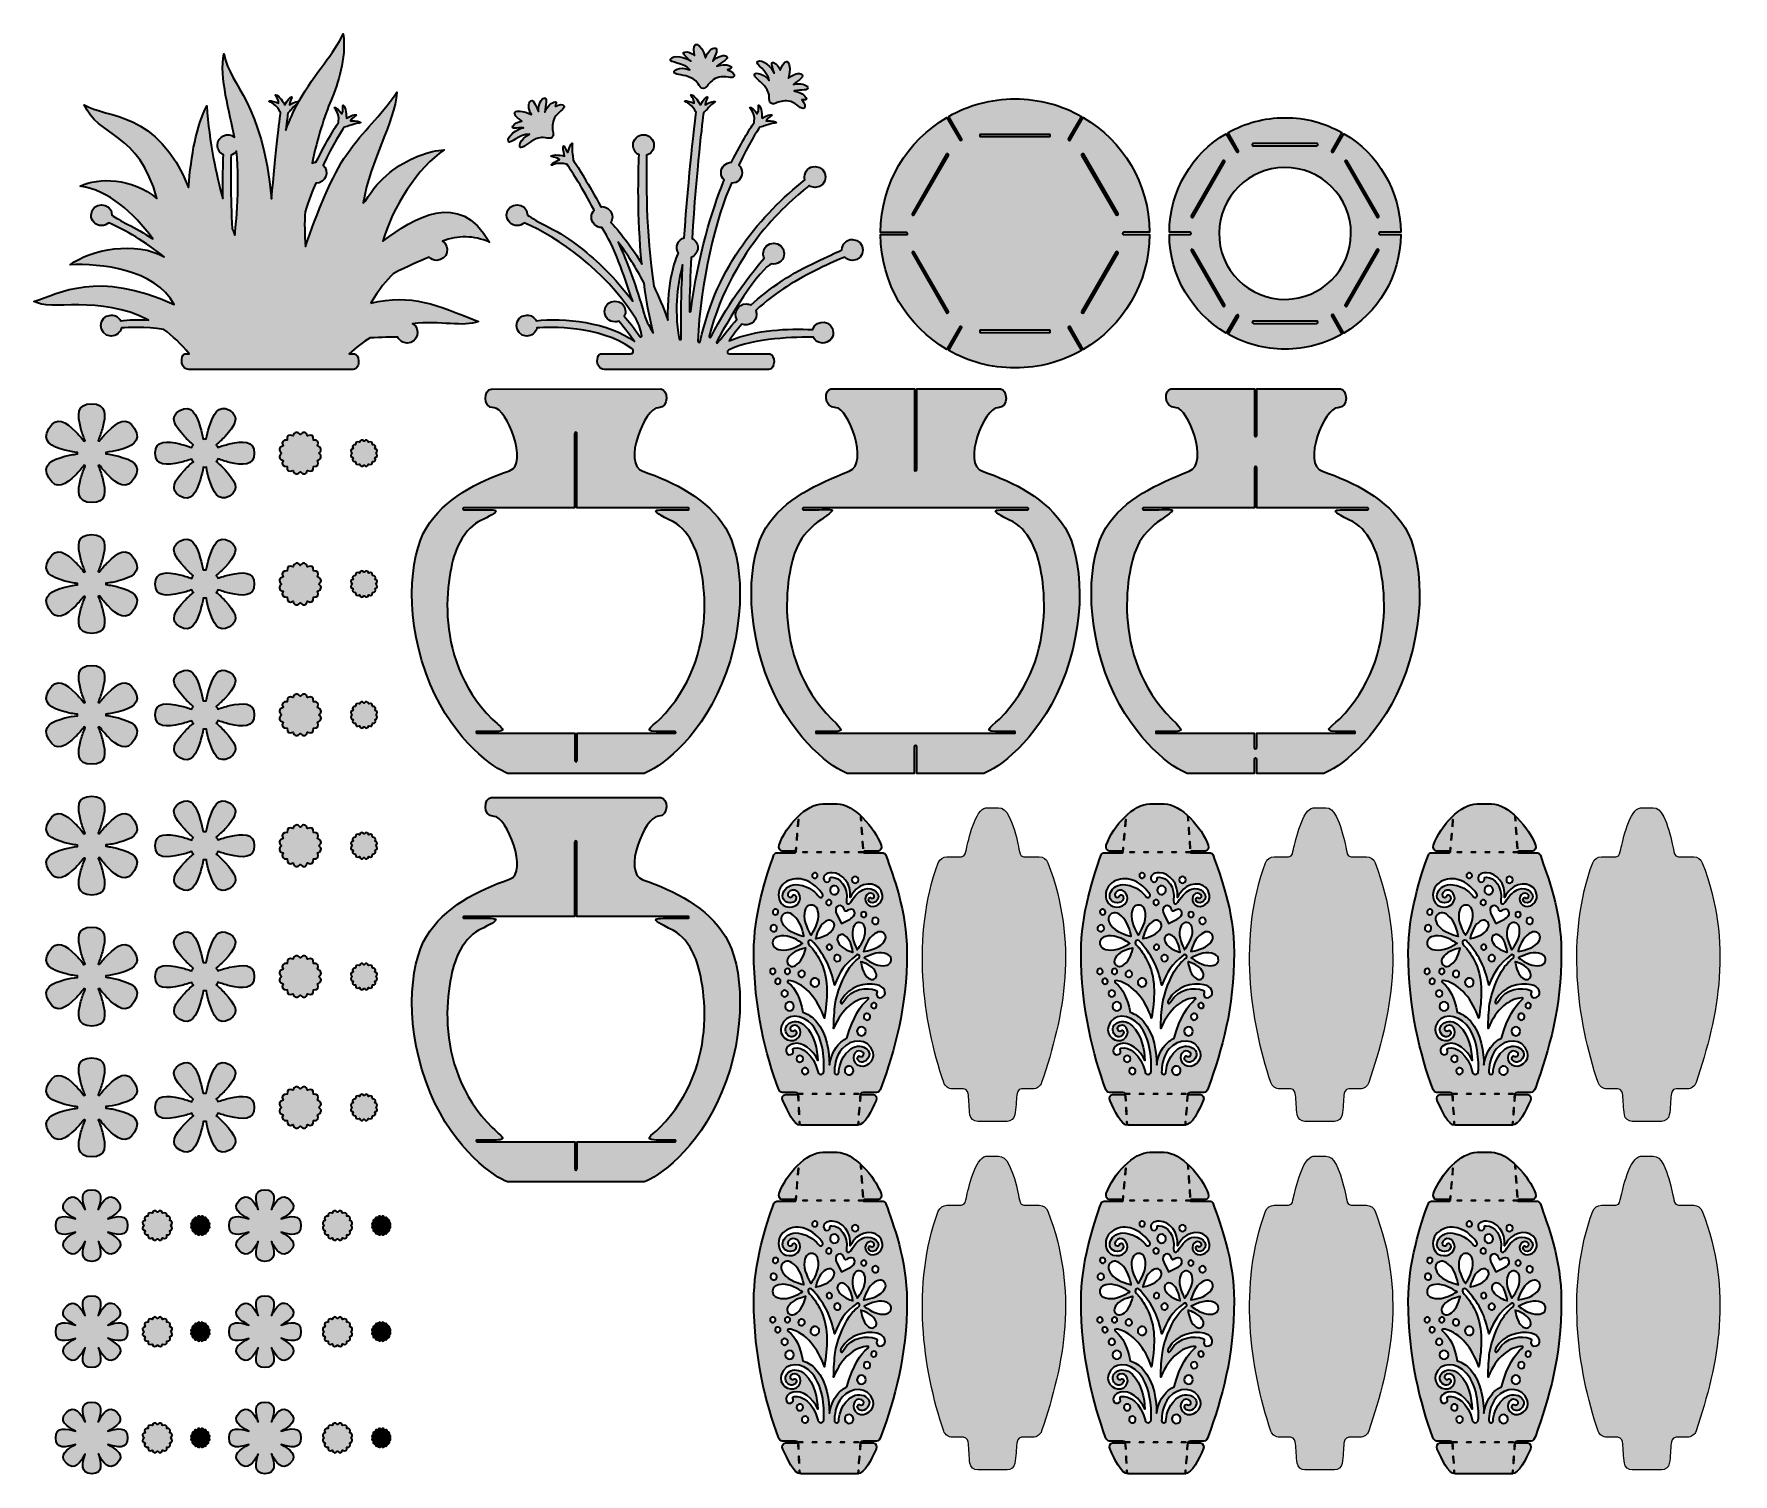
# Model space of a CAD drawing. Header units: inches. Extents: x -3.5 to 26.9, y -12.5 to 13.2.
import ezdxf

# ---------------------------------------------------------------- set-up
doc = ezdxf.new("R2010")
doc.units = ezdxf.units.IN
doc.header["$MEASUREMENT"] = 0
doc.layers.add('Bouquet Lantern - Floral Panels', color=7, linetype='Continuous', lineweight=0)

msp = doc.modelspace()

# ---------------------------------------------------------------- hatches: boundary and pattern name
at = {"layer": 'Bouquet Lantern - Floral Panels', "true_color": 0x37b34a, "transparency": 33554687}
h = msp.add_hatch(color=95, dxfattribs=at)
h.dxf.hatch_style = 2
edge = h.paths.add_edge_path()
edge.add_spline(control_points=[(0.06, 11.067), (0.101, 11.08), (0.136, 11.107), (0.16, 11.142), (0.23, 10.517), (0.128, 9.59), (0.127, 9.635), (0.127, 9.635), (0.111, 9.676), (0.083, 9.751), (0.048, 10.334), (0.054, 10.833), (0.06, 11.067), (0.06, 11.067), (0.06, 11.067), (0.06, 11.067), (0.06, 11.067), (0.06, 11.067), (0.06, 11.067)], knot_values=[0, 0, 0, 0, 1, 1, 1, 2, 2, 2, 3, 3, 3, 4, 4, 4, 5, 5, 5, 6, 6, 6, 6], degree=3, periodic=0)
edge = h.paths.add_edge_path()
edge.add_spline(control_points=[(1.141, 11.888), (1.186, 11.944), (1.234, 11.982), (1.262, 12.005), (1.183, 11.86), (1.108, 11.699), (1.042, 11.517), (1.061, 11.683), (1.074, 11.789), (1.078, 11.821), (1.093, 11.837), (1.127, 11.871), (1.141, 11.888), (1.141, 11.888), (1.141, 11.888), (1.141, 11.888)], knot_values=[0, 0, 0, 0, 1, 1, 1, 2, 2, 2, 3, 3, 3, 4, 4, 4, 5, 5, 5, 5], degree=3, periodic=0)
edge = h.paths.add_edge_path()
edge.add_spline(control_points=[(2.56, 8.418), (2.707, 8.67), (2.847, 8.832), (2.964, 8.947), (3.219, 9.081), (3.462, 9.186), (3.606, 9.245), (3.64, 9.209), (3.689, 9.186), (3.743, 9.186), (3.949, 9.191), (3.983, 9.446), (3.844, 9.532), (4.122, 9.63), (4.404, 9.636), (4.685, 9.511), (4.144, 10.466), (3.325, 9.94), (2.78, 9.53), (2.938, 10.124), (3.411, 10.857), (3.875, 11.163), (3.642, 11.16), (3.182, 11), (2.903, 10.756), (2.744, 10.627), (2.593, 10.462), (2.467, 10.254), (2.453, 10.241), (2.439, 10.228), (2.425, 10.214), (2.555, 11.001), (2.985, 11.637), (3.03, 12.193), (2.705, 11.72), (2.455, 11.544), (2.13, 11.08), (1.875, 10.714), (1.592, 10.022), (1.392, 9.432), (1.376, 9.652), (1.374, 9.856), (1.385, 10.055), (1.449, 10.257), (1.516, 10.432), (1.581, 10.567), (1.75, 10.565), (1.832, 10.781), (1.708, 10.892), (1.887, 11.273), (2.038, 11.498), (2.087, 11.567), (2.11, 11.573), (2.164, 11.59), (2.188, 11.599), (2.299, 11.644), (2.396, 11.642), (2.381, 11.654), (2.358, 11.672), (2.318, 11.685), (2.2, 11.685), (2.217, 11.735), (2.323, 11.784), (2.3, 11.791), (2.27, 11.801), (2.211, 11.778), (2.125, 11.729), (2.123, 11.767), (2.118, 11.928), (2.07, 11.965), (2.049, 11.982), (2.081, 11.868), (2.041, 11.806), (2.007, 11.861), (1.939, 11.918), (1.924, 11.921), (1.875, 11.93), (1.961, 11.905), (1.989, 11.733), (1.991, 11.721), (1.982, 11.676), (1.985, 11.651), (1.935, 11.593), (1.778, 11.332), (1.581, 10.942), (1.556, 10.942), (1.532, 10.937), (1.511, 10.928), (1.609, 11.382), (1.732, 11.773), (1.852, 12.054), (1.972, 12.351), (2.13, 12.787), (2.067, 13.237), (1.915, 12.886), (1.571, 12.565), (1.276, 12.031), (1.248, 12.033), (1.205, 12.023), (1.109, 11.969), (1.1, 12.02), (1.168, 12.116), (1.145, 12.111), (1.114, 12.104), (1.073, 12.055), (1.023, 11.971), (1.003, 12.003), (0.919, 12.14), (0.859, 12.149), (0.833, 12.153), (0.916, 12.07), (0.912, 11.996), (0.855, 12.028), (0.768, 12.044), (0.754, 12.039), (0.706, 12.023), (0.793, 12.043), (0.902, 11.907), (0.911, 11.896), (0.929, 11.854), (0.947, 11.831), (0.934, 11.733), (0.855, 11.097), (0.786, 10.286), (0.613, 12.056), (0.06, 12.261), (-0.069, 12.88), (-0.155, 12.474), (0.04, 11.809), (0.124, 11.39), (0.007, 11.492), (-0.187, 11.402), (-0.183, 11.246), (-0.183, 11.171), (-0.139, 11.106), (-0.075, 11.076), (-0.082, 10.919), (-0.092, 10.643), (-0.088, 10.295), (-0.202, 10.71), (-0.329, 11.291), (-0.375, 11.952), (-0.561, 11.581), (-0.654, 11.08), (-0.7, 10.49), (-1.257, 11.878), (-2.167, 11.72), (-2.566, 11.97), (-2.334, 11.407), (-1.578, 11.484), (-1.266, 10.291), (-1.72, 10.672), (-2.306, 10.671), (-2.64, 10.513), (-2.132, 10.438), (-1.695, 10.052), (-1.338, 9.569), (-1.656, 9.781), (-1.966, 9.905), (-2.07, 9.996), (-2.075, 10.243), (-2.439, 10.244), (-2.445, 9.996), (-2.445, 9.893), (-2.361, 9.809), (-2.257, 9.809), (-2.208, 9.809), (-2.163, 9.828), (-2.129, 9.859), (-1.825, 9.726), (-1.474, 9.518), (-1.134, 9.247), (-1.624, 9.537), (-2.469, 9.386), (-2.819, 9.106), (-2.29, 9.138), (-1.296, 9.026), (-0.958, 8.398), (-2.343, 9.025), (-3.004, 8.592), (-3.466, 8.453), (-3.183, 8.267), (-2.29, 8.578), (-1.414, 8.118), (-1.601, 8.13), (-1.776, 8.125), (-1.918, 8.106), (-1.95, 8.166), (-2.012, 8.207), (-2.085, 8.207), (-2.33, 8.202), (-2.333, 7.839), (-2.085, 7.832), (-1.996, 7.832), (-1.922, 7.893), (-1.902, 7.976), (-1.779, 7.985), (-1.483, 7.999), (-1.144, 7.95), (-0.987, 7.836), (-0.833, 7.692), (-0.686, 7.511), (-0.686, 7.511), (-0.764, 7.511), (-0.764, 7.511), (-0.764, 7.511), (-0.765, 7.511), (-0.766, 7.511), (-0.766, 7.511), (-0.768, 7.511), (-0.768, 7.511), (-0.827, 7.507), (-0.841, 7.341), (-0.797, 7.293), (-0.775, 7.259), (-0.74, 7.238), (-0.695, 7.233), (-0.695, 7.233), (2.244, 7.233), (2.244, 7.233), (2.321, 7.24), (2.35, 7.322), (2.344, 7.388), (2.339, 7.456), (2.307, 7.511), (2.271, 7.511), (2.271, 7.511), (2.174, 7.511), (2.174, 7.511), (2.299, 7.629), (2.424, 7.723), (2.548, 7.798), (2.754, 7.812), (2.934, 7.813), (3.044, 7.812), (3.074, 7.749), (3.138, 7.706), (3.212, 7.706), (3.403, 7.706), (3.468, 7.962), (3.31, 8.053), (3.803, 8.109), (4.226, 7.987), (4.487, 8.091), (3.732, 8.386), (3.303, 8.601), (2.56, 8.418), (2.56, 8.418), (2.56, 8.418), (2.56, 8.418), (2.56, 8.418), (2.56, 8.418), (2.56, 8.418)], knot_values=[0, 0, 0, 0, 1, 1, 1, 2, 2, 2, 3, 3, 3, 4, 4, 4, 5, 5, 5, 6, 6, 6, 7, 7, 7, 8, 8, 8, 9, 9, 9, 10, 10, 10, 11, 11, 11, 12, 12, 12, 13, 13, 13, 14, 14, 14, 15, 15, 15, 16, 16, 16, 17, 17, 17, 18, 18, 18, 19, 19, 19, 20, 20, 20, 21, 21, 21, 22, 22, 22, 23, 23, 23, 24, 24, 24, 25, 25, 25, 26, 26, 26, 27, 27, 27, 28, 28, 28, 29, 29, 29, 30, 30, 30, 31, 31, 31, 32, 32, 32, 33, 33, 33, 34, 34, 34, 35, 35, 35, 36, 36, 36, 37, 37, 37, 38, 38, 38, 39, 39, 39, 40, 40, 40, 41, 41, 41, 42, 42, 42, 43, 43, 43, 44, 44, 44, 45, 45, 45, 46, 46, 46, 47, 47, 47, 48, 48, 48, 49, 49, 49, 50, 50, 50, 51, 51, 51, 52, 52, 52, 53, 53, 53, 54, 54, 54, 55, 55, 55, 56, 56, 56, 57, 57, 57, 58, 58, 58, 59, 59, 59, 60, 60, 60, 61, 61, 61, 62, 62, 62, 63, 63, 63, 64, 64, 64, 65, 65, 65, 66, 66, 66, 67, 67, 67, 68, 68, 68, 69, 69, 69, 70, 70, 70, 71, 71, 71, 72, 72, 72, 73, 73, 73, 74, 74, 74, 75, 75, 75, 76, 76, 76, 77, 77, 77, 78, 78, 78, 79, 79, 79, 80, 80, 80, 81, 81, 81, 82, 82, 82, 83, 83, 83, 84, 84, 84, 84], degree=3, periodic=0)
at = {"layer": 'Bouquet Lantern - Floral Panels', "true_color": 0xf9e547, "transparency": 33554687}
h = msp.add_hatch(color=41, dxfattribs=at)
h.dxf.hatch_style = 2
edge = h.paths.add_edge_path()
edge.add_spline(control_points=[(8.948, 12.595), (8.999, 12.615), (9.03, 12.632), (9.016, 12.645), (8.963, 12.697), (8.853, 12.696), (8.752, 12.66), (8.848, 12.742), (8.984, 12.792), (8.928, 12.839), (8.89, 12.87), (8.779, 12.844), (8.684, 12.752), (8.693, 12.805), (8.794, 12.96), (8.73, 12.984), (8.662, 12.993), (8.595, 12.923), (8.554, 12.808), (8.48, 13.065), (8.299, 13.174), (8.354, 12.854), (8.3, 12.896), (8.238, 12.925), (8.179, 12.912), (8.111, 12.898), (8.206, 12.836), (8.287, 12.752), (8.203, 12.823), (7.968, 12.872), (7.923, 12.786), (7.903, 12.718), (8.158, 12.733), (8.274, 12.596), (8.088, 12.668), (7.927, 12.576), (8.015, 12.53), (8.07, 12.502), (8.229, 12.499), (8.329, 12.433), (8.362, 12.411), (8.391, 12.392), (8.42, 12.343), (8.444, 12.305), (8.463, 12.264), (8.508, 12.26), (8.552, 12.256), (8.575, 12.301), (8.596, 12.327), (8.628, 12.367), (8.695, 12.439), (8.795, 12.464), (8.895, 12.489), (9.042, 12.431), (9.063, 12.481), (9.079, 12.519), (9.028, 12.567), (8.948, 12.595), (8.948, 12.595), (8.948, 12.595), (8.948, 12.595), (8.948, 12.595), (8.948, 12.595), (8.948, 12.595)], knot_values=[0, 0, 0, 0, 1, 1, 1, 2, 2, 2, 3, 3, 3, 4, 4, 4, 5, 5, 5, 6, 6, 6, 7, 7, 7, 8, 8, 8, 9, 9, 9, 10, 10, 10, 11, 11, 11, 12, 12, 12, 13, 13, 13, 14, 14, 14, 15, 15, 15, 16, 16, 16, 17, 17, 17, 18, 18, 18, 19, 19, 19, 20, 20, 20, 21, 21, 21, 21], degree=3, periodic=0)
h = msp.add_hatch(color=41, dxfattribs=at)
h.dxf.hatch_style = 2
edge = h.paths.add_edge_path()
edge.add_spline(control_points=[(10.274, 12.064), (10.328, 12.056), (10.364, 12.055), (10.358, 12.073), (10.338, 12.145), (10.243, 12.2), (10.137, 12.219), (10.262, 12.242), (10.405, 12.217), (10.379, 12.285), (10.362, 12.331), (10.253, 12.365), (10.125, 12.333), (10.159, 12.375), (10.324, 12.458), (10.281, 12.51), (10.227, 12.552), (10.134, 12.526), (10.04, 12.447), (10.107, 12.705), (10.004, 12.891), (9.891, 12.587), (9.865, 12.651), (9.827, 12.707), (9.769, 12.726), (9.704, 12.747), (9.754, 12.647), (9.782, 12.533), (9.745, 12.636), (9.566, 12.797), (9.485, 12.745), (9.433, 12.696), (9.661, 12.581), (9.692, 12.405), (9.568, 12.561), (9.382, 12.562), (9.436, 12.478), (9.468, 12.426), (9.605, 12.343), (9.657, 12.236), (9.675, 12.2), (9.691, 12.169), (9.692, 12.112), (9.693, 12.067), (9.689, 12.022), (9.725, 11.996), (9.762, 11.971), (9.804, 11.997), (9.835, 12.01), (9.883, 12.028), (9.977, 12.057), (10.076, 12.028), (10.175, 11.999), (10.273, 11.875), (10.316, 11.908), (10.349, 11.933), (10.329, 12), (10.274, 12.064), (10.274, 12.064), (10.274, 12.064), (10.274, 12.064), (10.274, 12.064), (10.274, 12.064), (10.274, 12.064), (10.274, 12.064), (10.274, 12.064), (10.274, 12.064)], knot_values=[0, 0, 0, 0, 1, 1, 1, 2, 2, 2, 3, 3, 3, 4, 4, 4, 5, 5, 5, 6, 6, 6, 7, 7, 7, 8, 8, 8, 9, 9, 9, 10, 10, 10, 11, 11, 11, 12, 12, 12, 13, 13, 13, 14, 14, 14, 15, 15, 15, 16, 16, 16, 17, 17, 17, 18, 18, 18, 19, 19, 19, 20, 20, 20, 21, 21, 21, 22, 22, 22, 22], degree=3, periodic=0)
h = msp.add_hatch(color=41, dxfattribs=at)
h.dxf.hatch_style = 2
edge = h.paths.add_edge_path()
edge.add_spline(control_points=[(5.859, 11.94), (5.878, 11.991), (5.888, 12.026), (5.868, 12.024), (5.794, 12.02), (5.72, 11.939), (5.678, 11.839), (5.683, 11.966), (5.738, 12.101), (5.666, 12.09), (5.617, 12.083), (5.561, 11.984), (5.564, 11.852), (5.531, 11.895), (5.486, 12.074), (5.425, 12.043), (5.372, 11.999), (5.378, 11.902), (5.435, 11.794), (5.197, 11.914), (4.993, 11.854), (5.266, 11.678), (5.198, 11.667), (5.135, 11.641), (5.105, 11.589), (5.069, 11.529), (5.178, 11.557), (5.296, 11.56), (5.186, 11.546), (4.991, 11.406), (5.024, 11.315), (5.061, 11.254), (5.223, 11.452), (5.401, 11.444), (5.222, 11.357), (5.181, 11.175), (5.275, 11.21), (5.332, 11.231), (5.443, 11.346), (5.559, 11.374), (5.598, 11.384), (5.631, 11.393), (5.687, 11.381), (5.731, 11.372), (5.775, 11.359), (5.807, 11.389), (5.84, 11.419), (5.823, 11.467), (5.818, 11.5), (5.81, 11.55), (5.802, 11.648), (5.851, 11.739), (5.901, 11.829), (6.043, 11.899), (6.02, 11.947), (6.003, 11.985), (5.933, 11.98), (5.859, 11.94), (5.859, 11.94), (5.859, 11.94), (5.859, 11.94), (5.859, 11.94), (5.859, 11.94), (5.859, 11.94)], knot_values=[0, 0, 0, 0, 1, 1, 1, 2, 2, 2, 3, 3, 3, 4, 4, 4, 5, 5, 5, 6, 6, 6, 7, 7, 7, 8, 8, 8, 9, 9, 9, 10, 10, 10, 11, 11, 11, 12, 12, 12, 13, 13, 13, 14, 14, 14, 15, 15, 15, 16, 16, 16, 17, 17, 17, 18, 18, 18, 19, 19, 19, 20, 20, 20, 21, 21, 21, 21], degree=3, periodic=0)
at = {"layer": 'Bouquet Lantern - Floral Panels', "true_color": 0x64d400, "transparency": 33554687}
h = msp.add_hatch(color=72, dxfattribs=at)
h.dxf.hatch_style = 2
edge = h.paths.add_edge_path()
edge.add_spline(control_points=[(8.118, 7.787), (8.119, 7.764), (8.086, 7.761), (8.082, 7.783), (7.975, 8.344), (8.068, 8.836), (8.143, 9.107), (8.12, 8.653), (8.109, 8.197), (8.118, 7.787), (8.118, 7.787), (8.118, 7.787), (8.118, 7.787), (8.118, 7.787), (8.118, 7.787), (8.118, 7.787)], knot_values=[0, 0, 0, 0, 1, 1, 1, 2, 2, 2, 3, 3, 3, 4, 4, 4, 5, 5, 5, 5], degree=3, periodic=0)
edge = h.paths.add_edge_path()
edge.add_spline(control_points=[(7.547, 8.009), (7.504, 8.081), (7.471, 8.159), (7.449, 8.241), (7.322, 8.707), (7.154, 9.141), (6.989, 9.51), (7.162, 9.285), (7.301, 9.067), (7.452, 8.777), (7.491, 8.481), (7.544, 8.181), (7.616, 7.891), (7.593, 7.931), (7.57, 7.97), (7.547, 8.009)], knot_values=[0, 0, 0, 0, 1, 1, 1, 2, 2, 2, 3, 3, 3, 4, 4, 4, 5, 5, 5, 5], degree=3, periodic=0)
edge = h.paths.add_edge_path()
edge.add_spline(control_points=[(11.181, 9.562), (11.078, 9.562), (10.994, 9.478), (10.994, 9.374), (10.782, 9.268), (10.313, 9.082), (9.93, 8.824), (9.698, 8.672), (9.517, 8.528), (9.363, 8.386), (9.337, 8.399), (9.309, 8.406), (9.278, 8.406), (9.139, 8.41), (9.045, 8.249), (9.113, 8.13), (8.992, 7.994), (8.883, 7.856), (8.769, 7.709), (8.761, 7.699), (8.745, 7.709), (8.75, 7.721), (9.015, 8.248), (9.638, 9.207), (9.772, 9.121), (9.876, 9.121), (9.96, 9.205), (9.96, 9.309), (9.953, 9.556), (9.591, 9.556), (9.585, 9.309), (9.585, 9.279), (9.592, 9.25), (9.604, 9.225), (9.429, 9.023), (8.975, 8.472), (8.651, 7.816), (8.641, 7.797), (8.612, 7.808), (8.618, 7.829), (8.825, 8.637), (9.218, 9.259), (9.538, 9.664), (9.871, 10.083), (10.26, 10.406), (10.408, 10.523), (10.438, 10.503), (10.474, 10.491), (10.512, 10.491), (10.758, 10.497), (10.76, 10.86), (10.512, 10.866), (10.408, 10.866), (10.324, 10.782), (10.324, 10.679), (10.324, 10.662), (10.327, 10.645), (10.331, 10.63), (9.557, 9.999), (8.76, 9.12), (8.457, 7.736), (8.452, 7.71), (8.413, 7.715), (8.414, 7.741), (8.45, 8.748), (8.749, 10.007), (9.019, 10.567), (9.123, 10.567), (9.206, 10.651), (9.206, 10.755), (9.206, 10.809), (9.183, 10.857), (9.146, 10.892), (9.325, 11.273), (9.476, 11.498), (9.525, 11.567), (9.549, 11.573), (9.602, 11.59), (9.626, 11.599), (9.737, 11.644), (9.835, 11.642), (9.819, 11.654), (9.796, 11.672), (9.757, 11.685), (9.638, 11.685), (9.655, 11.735), (9.761, 11.784), (9.738, 11.791), (9.708, 11.801), (9.649, 11.778), (9.563, 11.729), (9.561, 11.767), (9.556, 11.928), (9.508, 11.965), (9.487, 11.982), (9.519, 11.868), (9.479, 11.806), (9.445, 11.861), (9.377, 11.918), (9.362, 11.921), (9.313, 11.93), (9.399, 11.905), (9.427, 11.733), (9.429, 11.721), (9.42, 11.676), (9.423, 11.651), (9.374, 11.593), (9.216, 11.332), (9.019, 10.942), (8.915, 10.942), (8.831, 10.858), (8.831, 10.754), (8.831, 10.703), (8.852, 10.656), (8.886, 10.622), (8.882, 10.613), (8.878, 10.604), (8.875, 10.595), (8.67, 10.086), (8.424, 9.307), (8.288, 8.269), (8.286, 8.252), (8.262, 8.254), (8.263, 8.271), (8.269, 8.604), (8.28, 8.929), (8.295, 9.239), (8.365, 9.267), (8.414, 9.334), (8.414, 9.413), (8.414, 9.485), (8.373, 9.548), (8.314, 9.579), (8.385, 10.801), (8.503, 11.717), (8.516, 11.821), (8.531, 11.837), (8.565, 11.871), (8.579, 11.888), (8.654, 11.981), (8.74, 12.027), (8.721, 12.03), (8.692, 12.035), (8.651, 12.027), (8.548, 11.969), (8.538, 12.02), (8.607, 12.116), (8.583, 12.111), (8.552, 12.104), (8.512, 12.055), (8.461, 11.971), (8.441, 12.003), (8.357, 12.14), (8.297, 12.149), (8.271, 12.153), (8.354, 12.07), (8.35, 11.996), (8.293, 12.028), (8.206, 12.044), (8.192, 12.039), (8.144, 12.023), (8.232, 12.043), (8.34, 11.907), (8.349, 11.896), (8.367, 11.854), (8.385, 11.831), (8.369, 11.707), (8.246, 10.711), (8.171, 9.592), (8.058, 9.562), (8.001, 9.413), (8.068, 9.314), (8.015, 9.202), (7.864, 8.822), (7.88, 8.118), (7.799, 8.343), (7.713, 8.544), (7.626, 8.722), (7.48, 9.69), (7.489, 10.702), (7.498, 11.067), (7.574, 11.091), (7.63, 11.162), (7.63, 11.246), (7.63, 11.35), (7.546, 11.433), (7.442, 11.433), (7.339, 11.433), (7.255, 11.35), (7.255, 11.246), (7.255, 11.171), (7.299, 11.106), (7.364, 11.076), (7.349, 10.767), (7.326, 9.987), (7.412, 9.119), (7.265, 9.381), (6.965, 9.764), (6.858, 9.863), (6.875, 9.892), (6.885, 9.924), (6.885, 9.96), (6.885, 10.063), (6.801, 10.147), (6.697, 10.147), (6.69, 10.147), (6.684, 10.147), (6.677, 10.146), (6.465, 10.545), (6.277, 10.84), (6.186, 10.977), (6.186, 11.002), (6.176, 11.057), (6.172, 11.084), (6.154, 11.202), (6.179, 11.296), (6.164, 11.284), (6.141, 11.266), (6.119, 11.231), (6.091, 11.115), (6.047, 11.143), (6.024, 11.258), (6.011, 11.238), (5.995, 11.21), (6.004, 11.147), (6.031, 11.053), (5.994, 11.06), (5.836, 11.092), (5.788, 11.054), (5.768, 11.038), (5.885, 11.042), (5.937, 10.989), (5.875, 10.969), (5.804, 10.916), (5.798, 10.902), (5.777, 10.856), (5.822, 10.934), (5.996, 10.921), (6.008, 10.92), (6.054, 10.903), (6.079, 10.901), (6.168, 10.765), (6.351, 10.477), (6.559, 10.086), (6.529, 10.053), (6.51, 10.008), (6.51, 9.96), (6.51, 9.856), (6.594, 9.772), (6.697, 9.772), (6.924, 9.441), (7.084, 8.928), (7.249, 8.455), (6.928, 8.887), (6.595, 9.195), (6.327, 9.402), (5.942, 9.72), (5.497, 9.883), (5.368, 9.996), (5.363, 10.243), (5, 10.244), (4.993, 9.996), (4.993, 9.893), (5.077, 9.809), (5.181, 9.809), (5.23, 9.809), (5.275, 9.828), (5.309, 9.859), (5.93, 9.588), (6.742, 9.007), (7.265, 8.206), (7.329, 8.113), (7.374, 8.009), (7.399, 7.899), (7.403, 7.88), (7.407, 7.861), (7.411, 7.841), (7.416, 7.822), (7.39, 7.81), (7.378, 7.826), (7.269, 7.977), (7.171, 8.099), (7.098, 8.185), (7.112, 8.212), (7.12, 8.242), (7.12, 8.273), (7.113, 8.521), (6.751, 8.52), (6.745, 8.273), (6.745, 8.17), (6.829, 8.086), (6.932, 8.086), (6.956, 8.086), (6.979, 8.09), (7, 8.098), (7.073, 8.011), (7.172, 7.888), (7.283, 7.734), (6.835, 8.074), (5.998, 8.17), (5.52, 8.106), (5.488, 8.166), (5.426, 8.207), (5.354, 8.207), (5.108, 8.202), (5.105, 7.839), (5.354, 7.832), (5.442, 7.832), (5.516, 7.893), (5.536, 7.976), (5.773, 7.994), (6.64, 8.028), (7.238, 7.606), (7.28, 7.576), (7.26, 7.511), (7.209, 7.511), (7.209, 7.511), (6.67, 7.511), (6.67, 7.511), (6.611, 7.507), (6.597, 7.341), (6.641, 7.293), (6.663, 7.259), (6.698, 7.238), (6.743, 7.233), (6.743, 7.233), (9.682, 7.233), (9.682, 7.233), (9.813, 7.244), (9.799, 7.495), (9.705, 7.511), (9.705, 7.511), (8.981, 7.511), (8.981, 7.511), (8.941, 7.511), (8.929, 7.565), (8.965, 7.582), (9.418, 7.801), (10.192, 7.815), (10.482, 7.812), (10.512, 7.749), (10.576, 7.706), (10.65, 7.706), (10.754, 7.706), (10.838, 7.79), (10.838, 7.894), (10.835, 8.11), (10.533, 8.151), (10.47, 7.948), (10.019, 7.97), (9.477, 7.947), (8.974, 7.749), (9.044, 7.853), (9.122, 7.952), (9.205, 8.045), (9.325, 7.992), (9.468, 8.087), (9.465, 8.218), (9.465, 8.244), (9.46, 8.268), (9.45, 8.291), (9.633, 8.457), (9.825, 8.598), (9.999, 8.712), (10.373, 8.957), (10.823, 9.155), (11.044, 9.245), (11.078, 9.209), (11.127, 9.186), (11.181, 9.186), (11.427, 9.192), (11.429, 9.555), (11.181, 9.561), (11.181, 9.561), (11.181, 9.562), (11.181, 9.562), (11.181, 9.562), (11.181, 9.562), (11.181, 9.562), (11.181, 9.562), (11.181, 9.562), (11.181, 9.562)], knot_values=[0, 0, 0, 0, 1, 1, 1, 2, 2, 2, 3, 3, 3, 4, 4, 4, 5, 5, 5, 6, 6, 6, 7, 7, 7, 8, 8, 8, 9, 9, 9, 10, 10, 10, 11, 11, 11, 12, 12, 12, 13, 13, 13, 14, 14, 14, 15, 15, 15, 16, 16, 16, 17, 17, 17, 18, 18, 18, 19, 19, 19, 20, 20, 20, 21, 21, 21, 22, 22, 22, 23, 23, 23, 24, 24, 24, 25, 25, 25, 26, 26, 26, 27, 27, 27, 28, 28, 28, 29, 29, 29, 30, 30, 30, 31, 31, 31, 32, 32, 32, 33, 33, 33, 34, 34, 34, 35, 35, 35, 36, 36, 36, 37, 37, 37, 38, 38, 38, 39, 39, 39, 40, 40, 40, 41, 41, 41, 42, 42, 42, 43, 43, 43, 44, 44, 44, 45, 45, 45, 46, 46, 46, 47, 47, 47, 48, 48, 48, 49, 49, 49, 50, 50, 50, 51, 51, 51, 52, 52, 52, 53, 53, 53, 54, 54, 54, 55, 55, 55, 56, 56, 56, 57, 57, 57, 58, 58, 58, 59, 59, 59, 60, 60, 60, 61, 61, 61, 62, 62, 62, 63, 63, 63, 64, 64, 64, 65, 65, 65, 66, 66, 66, 67, 67, 67, 68, 68, 68, 69, 69, 69, 70, 70, 70, 71, 71, 71, 72, 72, 72, 73, 73, 73, 74, 74, 74, 75, 75, 75, 76, 76, 76, 77, 77, 77, 78, 78, 78, 79, 79, 79, 80, 80, 80, 81, 81, 81, 82, 82, 82, 83, 83, 83, 84, 84, 84, 85, 85, 85, 86, 86, 86, 87, 87, 87, 88, 88, 88, 89, 89, 89, 90, 90, 90, 91, 91, 91, 92, 92, 92, 93, 93, 93, 94, 94, 94, 95, 95, 95, 96, 96, 96, 97, 97, 97, 98, 98, 98, 99, 99, 99, 100, 100, 100, 101, 101, 101, 102, 102, 102, 103, 103, 103, 104, 104, 104, 105, 105, 105, 106, 106, 106, 107, 107, 107, 108, 108, 108, 109, 109, 109, 110, 110, 110, 111, 111, 111, 112, 112, 112, 113, 113, 113, 114, 114, 114, 115, 115, 115, 116, 116, 116, 117, 117, 117, 118, 118, 118, 119, 119, 119, 120, 120, 120, 121, 121, 121, 122, 122, 122, 123, 123, 123, 124, 124, 124, 125, 125, 125, 126, 126, 126, 127, 127, 127, 127], degree=3, periodic=0)
at = {"layer": 'Bouquet Lantern - Floral Panels', "true_color": 0x02b2b0, "transparency": 33554687}
h = msp.add_hatch(color=134, dxfattribs=at)
h.dxf.hatch_style = 2
edge = h.paths.add_edge_path()
edge.add_spline(control_points=[(12.867, 11.09), (12.87, 11.096), (12.881, 11.096), (12.89, 11.091), (12.9, 11.086), (12.905, 11.076), (12.901, 11.07), (12.901, 11.07), (12.283, 9.998), (12.283, 9.998), (12.279, 9.992), (12.269, 9.992), (12.259, 9.997), (12.249, 10.003), (12.245, 10.012), (12.248, 10.018), (12.248, 10.018), (12.867, 11.09), (12.867, 11.09)], knot_values=[0, 0, 0, 0, 1, 1, 1, 2, 2, 2, 3, 3, 3, 4, 4, 4, 5, 5, 5, 6, 6, 6, 6], degree=3, periodic=0)
edge = h.paths.add_edge_path()
edge.add_spline(control_points=[(12.891, 8.246), (12.881, 8.24), (12.87, 8.241), (12.866, 8.247), (12.866, 8.247), (12.248, 9.318), (12.248, 9.318), (12.244, 9.324), (12.249, 9.333), (12.259, 9.339), (12.268, 9.345), (12.279, 9.344), (12.282, 9.338), (12.282, 9.338), (12.901, 8.267), (12.901, 8.267), (12.904, 8.261), (12.9, 8.252), (12.891, 8.246), (12.891, 8.246), (12.891, 8.246), (12.891, 8.246), (12.891, 8.246), (12.891, 8.246), (12.891, 8.246)], knot_values=[0, 0, 0, 0, 1, 1, 1, 2, 2, 2, 3, 3, 3, 4, 4, 4, 5, 5, 5, 6, 6, 6, 7, 7, 7, 8, 8, 8, 8], degree=3, periodic=0)
edge = h.paths.add_edge_path()
edge.add_spline(control_points=[(13.473, 7.937), (13.473, 7.937), (14.71, 7.937), (14.71, 7.937), (14.717, 7.937), (14.723, 7.928), (14.723, 7.917), (14.723, 7.906), (14.717, 7.897), (14.71, 7.897), (14.71, 7.897), (13.473, 7.897), (13.473, 7.897), (13.466, 7.897), (13.46, 7.906), (13.46, 7.917), (13.46, 7.928), (13.466, 7.937), (13.473, 7.937), (13.473, 7.937), (13.473, 7.937), (13.473, 7.937), (13.473, 7.937), (13.473, 7.937), (13.473, 7.937)], knot_values=[0, 0, 0, 0, 1, 1, 1, 2, 2, 2, 3, 3, 3, 4, 4, 4, 5, 5, 5, 6, 6, 6, 7, 7, 7, 8, 8, 8, 8], degree=3, periodic=0)
edge = h.paths.add_edge_path()
edge.add_spline(control_points=[(13.473, 11.44), (13.473, 11.44), (14.71, 11.44), (14.71, 11.44), (14.717, 11.44), (14.723, 11.431), (14.723, 11.42), (14.723, 11.409), (14.717, 11.4), (14.71, 11.4), (14.71, 11.4), (13.473, 11.4), (13.473, 11.4), (13.466, 11.4), (13.46, 11.409), (13.46, 11.42), (13.46, 11.431), (13.466, 11.44), (13.473, 11.44), (13.473, 11.44), (13.473, 11.44), (13.473, 11.44), (13.473, 11.44), (13.473, 11.44), (13.473, 11.44)], knot_values=[0, 0, 0, 0, 1, 1, 1, 2, 2, 2, 3, 3, 3, 4, 4, 4, 5, 5, 5, 6, 6, 6, 7, 7, 7, 8, 8, 8, 8], degree=3, periodic=0)
edge = h.paths.add_edge_path()
edge.add_spline(control_points=[(15.282, 8.267), (15.282, 8.267), (15.901, 9.338), (15.901, 9.338), (15.904, 9.344), (15.915, 9.345), (15.924, 9.339), (15.934, 9.334), (15.939, 9.324), (15.935, 9.318), (15.935, 9.318), (15.317, 8.247), (15.317, 8.247), (15.313, 8.241), (15.303, 8.24), (15.293, 8.246), (15.283, 8.251), (15.278, 8.261), (15.282, 8.267)], knot_values=[0, 0, 0, 0, 1, 1, 1, 2, 2, 2, 3, 3, 3, 4, 4, 4, 5, 5, 5, 6, 6, 6, 6], degree=3, periodic=0)
edge = h.paths.add_edge_path()
edge.add_spline(control_points=[(15.293, 11.091), (15.303, 11.097), (15.313, 11.096), (15.317, 11.09), (15.317, 11.09), (15.935, 10.019), (15.935, 10.019), (15.939, 10.013), (15.934, 10.003), (15.925, 9.998), (15.915, 9.992), (15.904, 9.992), (15.901, 9.998), (15.901, 9.998), (15.282, 11.07), (15.282, 11.07), (15.279, 11.076), (15.283, 11.085), (15.293, 11.091)], knot_values=[0, 0, 0, 0, 1, 1, 1, 2, 2, 2, 3, 3, 3, 4, 4, 4, 5, 5, 5, 6, 6, 6, 6], degree=3, periodic=0)
edge = h.paths.add_edge_path()
edge.add_spline(control_points=[(12.168, 9.667), (12.168, 9.66), (12.162, 9.648), (12.155, 9.648), (12.155, 9.648), (11.685, 9.648), (11.685, 9.648), (11.69, 8.768), (12.163, 8.009), (12.872, 7.593), (12.872, 7.593), (13.107, 8.001), (13.107, 8.001), (13.11, 8.007), (13.124, 8.006), (13.13, 8.002), (13.136, 7.999), (13.143, 7.988), (13.14, 7.982), (13.14, 7.982), (12.905, 7.574), (12.905, 7.574), (13.256, 7.373), (13.658, 7.262), (14.092, 7.262), (14.525, 7.262), (14.927, 7.374), (15.279, 7.574), (15.279, 7.574), (15.044, 7.982), (15.044, 7.982), (15.04, 7.988), (15.048, 7.999), (15.054, 8.003), (15.06, 8.006), (15.072, 8.007), (15.076, 8.001), (15.076, 8.001), (15.311, 7.593), (15.311, 7.593), (16.021, 8.009), (16.494, 8.77), (16.498, 9.651), (16.498, 9.651), (16.029, 9.651), (16.029, 9.651), (16.022, 9.651), (16.016, 9.662), (16.016, 9.669), (16.016, 9.676), (16.019, 9.688), (16.031, 9.688), (16.031, 9.688), (16.498, 9.688), (16.498, 9.688), (16.493, 10.568), (16.021, 11.328), (15.311, 11.743), (15.311, 11.743), (15.077, 11.337), (15.077, 11.337), (15.073, 11.331), (15.06, 11.332), (15.054, 11.335), (15.048, 11.339), (15.041, 11.35), (15.044, 11.356), (15.044, 11.356), (15.279, 11.762), (15.279, 11.762), (14.928, 11.963), (14.526, 12.075), (14.092, 12.075), (13.658, 12.075), (13.256, 11.963), (12.905, 11.763), (12.905, 11.763), (13.14, 11.355), (13.14, 11.355), (13.144, 11.349), (13.136, 11.338), (13.13, 11.334), (13.124, 11.331), (13.111, 11.33), (13.107, 11.336), (13.107, 11.336), (12.872, 11.743), (12.872, 11.743), (12.162, 11.328), (11.689, 10.567), (11.685, 9.686), (11.685, 9.686), (12.155, 9.686), (12.155, 9.686), (12.161, 9.686), (12.168, 9.674), (12.168, 9.667), (12.168, 9.667), (12.168, 9.667), (12.168, 9.667), (12.168, 9.667), (12.168, 9.667), (12.168, 9.667)], knot_values=[0, 0, 0, 0, 1, 1, 1, 2, 2, 2, 3, 3, 3, 4, 4, 4, 5, 5, 5, 6, 6, 6, 7, 7, 7, 8, 8, 8, 9, 9, 9, 10, 10, 10, 11, 11, 11, 12, 12, 12, 13, 13, 13, 14, 14, 14, 15, 15, 15, 16, 16, 16, 17, 17, 17, 18, 18, 18, 19, 19, 19, 20, 20, 20, 21, 21, 21, 22, 22, 22, 23, 23, 23, 24, 24, 24, 25, 25, 25, 26, 26, 26, 27, 27, 27, 28, 28, 28, 29, 29, 29, 30, 30, 30, 31, 31, 31, 32, 32, 32, 33, 33, 33, 34, 34, 34, 34], degree=3, periodic=0)
h = msp.add_hatch(color=134, dxfattribs=at)
h.dxf.hatch_style = 2
edge = h.paths.add_edge_path()
edge.add_spline(control_points=[(20.594, 9.954), (20.585, 9.949), (20.573, 9.949), (20.57, 9.955), (20.57, 9.955), (19.997, 10.948), (19.997, 10.948), (19.992, 10.956), (19.995, 10.966), (20.004, 10.971), (20.004, 10.971), (20.007, 10.973), (20.007, 10.973), (20.016, 10.978), (20.027, 10.976), (20.031, 10.968), (20.031, 10.968), (20.604, 9.975), (20.604, 9.975), (20.607, 9.969), (20.603, 9.959), (20.594, 9.954), (20.594, 9.954), (20.594, 9.954), (20.594, 9.954), (20.594, 9.954), (20.594, 9.954), (20.594, 9.954)], knot_values=[0, 0, 0, 0, 1, 1, 1, 2, 2, 2, 3, 3, 3, 4, 4, 4, 5, 5, 5, 6, 6, 6, 7, 7, 7, 8, 8, 8, 9, 9, 9, 9], degree=3, periodic=0)
edge = h.paths.add_edge_path()
edge.add_spline(control_points=[(20.57, 9.38), (20.573, 9.387), (20.583, 9.389), (20.59, 9.384), (20.59, 9.384), (20.597, 9.38), (20.597, 9.38), (20.605, 9.376), (20.608, 9.367), (20.604, 9.36), (20.604, 9.36), (20.031, 8.368), (20.031, 8.368), (20.027, 8.36), (20.017, 8.358), (20.009, 8.363), (20.009, 8.363), (20.003, 8.366), (20.003, 8.366), (19.995, 8.371), (19.992, 8.38), (19.996, 8.387), (19.996, 8.387), (20.569, 9.38), (20.569, 9.38), (20.569, 9.38), (20.57, 9.38), (20.57, 9.38), (20.57, 9.38), (20.57, 9.38), (20.57, 9.38)], knot_values=[0, 0, 0, 0, 1, 1, 1, 2, 2, 2, 3, 3, 3, 4, 4, 4, 5, 5, 5, 6, 6, 6, 7, 7, 7, 8, 8, 8, 9, 9, 9, 10, 10, 10, 10], degree=3, periodic=0)
edge = h.paths.add_edge_path()
edge.add_spline(control_points=[(18.933, 8.488), (18.273, 8.482), (17.737, 9.018), (17.743, 9.679), (17.748, 10.32), (18.272, 10.843), (18.913, 10.849), (19.573, 10.854), (20.109, 10.318), (20.104, 9.658), (20.098, 9.017), (19.574, 8.493), (18.933, 8.488)], knot_values=[0, 0, 0, 0, 1, 1, 1, 2, 2, 2, 3, 3, 3, 4, 4, 4, 4], degree=3, periodic=0)
edge = h.paths.add_edge_path()
edge.add_spline(control_points=[(19.493, 8.059), (19.493, 8.059), (18.357, 8.059), (18.357, 8.059), (18.345, 8.059), (18.336, 8.07), (18.336, 8.084), (18.336, 8.091), (18.339, 8.099), (18.357, 8.099), (18.357, 8.099), (19.492, 8.099), (19.492, 8.099), (19.5, 8.099), (19.508, 8.094), (19.51, 8.086), (19.514, 8.072), (19.505, 8.059), (19.493, 8.059), (19.493, 8.059), (19.493, 8.059), (19.493, 8.059), (19.493, 8.059), (19.493, 8.06), (19.493, 8.06), (19.493, 8.06), (19.493, 8.06), (19.493, 8.06), (19.493, 8.06), (19.493, 8.059), (19.493, 8.059)], knot_values=[0, 0, 0, 0, 1, 1, 1, 2, 2, 2, 3, 3, 3, 4, 4, 4, 5, 5, 5, 6, 6, 6, 7, 7, 7, 8, 8, 8, 9, 9, 9, 10, 10, 10, 10], degree=3, periodic=0)
edge = h.paths.add_edge_path()
edge.add_spline(control_points=[(17.834, 8.363), (17.826, 8.36), (17.817, 8.364), (17.813, 8.371), (17.813, 8.371), (17.245, 9.356), (17.245, 9.356), (17.241, 9.363), (17.242, 9.372), (17.247, 9.378), (17.257, 9.388), (17.273, 9.387), (17.278, 9.376), (17.278, 9.376), (17.848, 8.39), (17.848, 8.39), (17.854, 8.38), (17.848, 8.366), (17.834, 8.362), (17.834, 8.362), (17.834, 8.362), (17.834, 8.362), (17.834, 8.362), (17.834, 8.363), (17.834, 8.363), (17.834, 8.363), (17.834, 8.363), (17.834, 8.363), (17.834, 8.363), (17.834, 8.363), (17.834, 8.363)], knot_values=[0, 0, 0, 0, 1, 1, 1, 2, 2, 2, 3, 3, 3, 4, 4, 4, 5, 5, 5, 6, 6, 6, 7, 7, 7, 8, 8, 8, 9, 9, 9, 10, 10, 10, 10], degree=3, periodic=0)
edge = h.paths.add_edge_path()
edge.add_spline(control_points=[(17.279, 9.96), (17.275, 9.954), (17.267, 9.95), (17.258, 9.952), (17.245, 9.955), (17.238, 9.97), (17.244, 9.98), (17.244, 9.98), (17.813, 10.966), (17.813, 10.966), (17.817, 10.973), (17.825, 10.977), (17.834, 10.975), (17.848, 10.971), (17.854, 10.957), (17.848, 10.947), (17.848, 10.947), (17.279, 9.96), (17.279, 9.96)], knot_values=[0, 0, 0, 0, 1, 1, 1, 2, 2, 2, 3, 3, 3, 4, 4, 4, 5, 5, 5, 6, 6, 6, 6], degree=3, periodic=0)
edge = h.paths.add_edge_path()
edge.add_spline(control_points=[(18.336, 11.261), (18.336, 11.27), (18.342, 11.277), (18.35, 11.277), (18.35, 11.277), (19.492, 11.277), (19.492, 11.277), (19.5, 11.277), (19.508, 11.272), (19.51, 11.264), (19.514, 11.25), (19.505, 11.237), (19.493, 11.237), (19.493, 11.237), (18.353, 11.237), (18.353, 11.237), (18.343, 11.237), (18.336, 11.246), (18.336, 11.257), (18.336, 11.257), (18.336, 11.261), (18.336, 11.261), (18.336, 11.261), (18.336, 11.261), (18.336, 11.261), (18.336, 11.261), (18.336, 11.261), (18.336, 11.261), (18.336, 11.261), (18.336, 11.261), (18.336, 11.261), (18.336, 11.261), (18.336, 11.261), (18.336, 11.261)], knot_values=[0, 0, 0, 0, 1, 1, 1, 2, 2, 2, 3, 3, 3, 4, 4, 4, 5, 5, 5, 6, 6, 6, 7, 7, 7, 8, 8, 8, 9, 9, 9, 10, 10, 10, 11, 11, 11, 11], degree=3, periodic=0)
edge = h.paths.add_edge_path()
edge.add_spline(control_points=[(19.788, 11.126), (19.784, 11.12), (19.771, 11.12), (19.764, 11.124), (19.758, 11.128), (19.75, 11.139), (19.754, 11.146), (19.754, 11.146), (19.942, 11.471), (19.942, 11.471), (19.64, 11.644), (19.296, 11.739), (18.923, 11.739), (18.551, 11.739), (18.206, 11.643), (17.904, 11.471), (17.904, 11.471), (18.092, 11.146), (18.092, 11.146), (18.096, 11.139), (18.088, 11.128), (18.082, 11.124), (18.075, 11.121), (18.062, 11.12), (18.058, 11.126), (18.058, 11.126), (17.87, 11.452), (17.87, 11.452), (17.262, 11.094), (16.857, 10.444), (16.853, 9.688), (17.02, 9.688), (17.229, 9.688), (17.229, 9.688), (17.236, 9.688), (17.243, 9.676), (17.243, 9.668), (17.243, 9.661), (17.236, 9.649), (17.229, 9.649), (17.229, 9.649), (17.02, 9.649), (16.853, 9.649), (16.858, 8.893), (17.262, 8.243), (17.87, 7.885), (17.87, 7.885), (18.054, 8.202), (18.054, 8.202), (18.062, 8.216), (18.073, 8.213), (18.082, 8.213), (18.088, 8.209), (18.097, 8.199), (18.088, 8.183), (18.088, 8.183), (17.904, 7.865), (17.904, 7.865), (18.206, 7.693), (18.55, 7.598), (18.923, 7.598), (19.295, 7.598), (19.64, 7.693), (19.942, 7.865), (19.942, 7.865), (19.754, 8.191), (19.754, 8.191), (19.75, 8.197), (19.758, 8.209), (19.764, 8.212), (19.771, 8.216), (19.784, 8.217), (19.788, 8.21), (19.788, 8.21), (19.975, 7.885), (19.975, 7.885), (20.584, 8.242), (20.988, 8.892), (20.993, 9.648), (20.826, 9.648), (20.617, 9.648), (20.617, 9.648), (20.61, 9.648), (20.603, 9.661), (20.603, 9.668), (20.603, 9.668), (20.603, 9.668), (20.603, 9.668), (20.603, 9.676), (20.609, 9.689), (20.617, 9.689), (20.617, 9.689), (20.826, 9.688), (20.993, 9.689), (20.988, 10.444), (20.584, 11.094), (19.976, 11.452), (19.976, 11.452), (19.788, 11.126), (19.788, 11.126), (19.788, 11.126), (19.788, 11.126), (19.788, 11.126), (19.788, 11.126), (19.788, 11.126), (19.788, 11.126)], knot_values=[0, 0, 0, 0, 1, 1, 1, 2, 2, 2, 3, 3, 3, 4, 4, 4, 5, 5, 5, 6, 6, 6, 7, 7, 7, 8, 8, 8, 9, 9, 9, 10, 10, 10, 11, 11, 11, 12, 12, 12, 13, 13, 13, 14, 14, 14, 15, 15, 15, 16, 16, 16, 17, 17, 17, 18, 18, 18, 19, 19, 19, 20, 20, 20, 21, 21, 21, 22, 22, 22, 23, 23, 23, 24, 24, 24, 25, 25, 25, 26, 26, 26, 27, 27, 27, 28, 28, 28, 29, 29, 29, 30, 30, 30, 31, 31, 31, 32, 32, 32, 33, 33, 33, 34, 34, 34, 35, 35, 35, 35], degree=3, periodic=0)
h = msp.add_hatch(color=134, dxfattribs=at)
h.dxf.hatch_style = 2
edge = h.paths.add_edge_path()
edge.add_spline(control_points=[(7.734, 0.98), (7.573, 0.816), (7.379, 0.748), (7.795, 0.756), (7.795, 0.756), (8.006, 0.756), (8.006, 0.756), (8.012, 0.756), (8.018, 0.749), (8.018, 0.741), (8.018, 0.731), (8.012, 0.724), (8.004, 0.724), (8.004, 0.724), (6.254, 0.725), (6.254, 0.725), (6.254, 0.725), (6.254, 0.244), (6.254, 0.244), (6.252, 0.226), (6.243, 0.213), (6.229, 0.216), (6.217, 0.218), (6.213, 0.23), (6.212, 0.244), (6.212, 0.244), (6.212, 0.725), (6.212, 0.725), (6.212, 0.725), (4.478, 0.724), (4.461, 0.724), (4.444, 0.724), (4.439, 0.756), (4.461, 0.756), (4.484, 0.756), (4.673, 0.755), (4.673, 0.755), (4.823, 0.755), (4.901, 0.757), (4.916, 0.783), (4.933, 0.811), (4.867, 0.852), (4.733, 0.98), (3.61, 2.108), (3.935, 3.698), (4.125, 4.085), (4.21, 4.262), (4.359, 4.444), (4.483, 4.506), (4.607, 4.568), (4.786, 4.652), (4.798, 4.695), (4.808, 4.732), (4.655, 4.724), (4.435, 4.725), (4.435, 4.725), (4.223, 4.725), (4.223, 4.725), (4.216, 4.725), (4.21, 4.732), (4.21, 4.741), (4.21, 4.741), (4.21, 4.742), (4.21, 4.742), (4.21, 4.751), (4.216, 4.757), (4.222, 4.757), (4.222, 4.757), (6.21, 4.757), (6.21, 4.757), (6.21, 4.757), (6.21, 6.082), (6.21, 6.082), (6.212, 6.1), (6.221, 6.113), (6.235, 6.11), (6.247, 6.108), (6.251, 6.097), (6.252, 6.082), (6.252, 6.082), (6.252, 4.757), (6.252, 4.757), (6.252, 4.757), (8.243, 4.757), (8.243, 4.757), (8.249, 4.757), (8.254, 4.751), (8.254, 4.743), (8.254, 4.743), (8.254, 4.741), (8.254, 4.741), (8.254, 4.732), (8.249, 4.725), (8.242, 4.725), (8.242, 4.725), (8.029, 4.725), (8.029, 4.725), (7.656, 4.719), (7.463, 4.757), (7.981, 4.506), (8.133, 4.423), (8.254, 4.261), (8.339, 4.085), (8.529, 3.698), (8.854, 2.108), (7.734, 0.98), (7.734, 0.98), (7.734, 0.98), (7.734, 0.98), (7.734, 0.98), (7.734, 0.98), (7.734, 0.98)], knot_values=[0, 0, 0, 0, 1, 1, 1, 2, 2, 2, 3, 3, 3, 4, 4, 4, 5, 5, 5, 6, 6, 6, 7, 7, 7, 8, 8, 8, 9, 9, 9, 10, 10, 10, 11, 11, 11, 12, 12, 12, 13, 13, 13, 14, 14, 14, 15, 15, 15, 16, 16, 16, 17, 17, 17, 18, 18, 18, 19, 19, 19, 20, 20, 20, 21, 21, 21, 22, 22, 22, 23, 23, 23, 24, 24, 24, 25, 25, 25, 26, 26, 26, 27, 27, 27, 28, 28, 28, 29, 29, 29, 30, 30, 30, 31, 31, 31, 32, 32, 32, 33, 33, 33, 34, 34, 34, 35, 35, 35, 36, 36, 36, 37, 37, 37, 37], degree=3, periodic=0)
edge = h.paths.add_edge_path()
edge.add_spline(control_points=[(8.909, 4.401), (8.588, 4.921), (7.998, 5.217), (7.432, 5.412), (7.053, 5.542), (7.469, 6.55), (7.708, 6.55), (7.914, 6.55), (7.873, 6.885), (7.751, 6.885), (7.751, 6.885), (4.714, 6.883), (4.714, 6.883), (4.594, 6.883), (4.547, 6.548), (4.767, 6.548), (4.986, 6.548), (5.404, 5.543), (5.044, 5.421), (4.475, 5.229), (3.871, 4.918), (3.557, 4.401), (3.243, 3.884), (3.159, 2.716), (3.625, 1.606), (4.061, 0.564), (4.787, 0.087), (5.01, 0.007), (5.01, 0.007), (7.456, 0.007), (7.456, 0.007), (7.678, 0.087), (8.405, 0.564), (8.841, 1.606), (9.305, 2.715), (9.229, 3.882), (8.909, 4.401), (8.909, 4.401), (8.909, 4.401), (8.909, 4.401)], knot_values=[0, 0, 0, 0, 1, 1, 1, 2, 2, 2, 3, 3, 3, 4, 4, 4, 5, 5, 5, 6, 6, 6, 7, 7, 7, 8, 8, 8, 9, 9, 9, 10, 10, 10, 11, 11, 11, 12, 12, 12, 13, 13, 13, 13], degree=3, periodic=0)
h = msp.add_hatch(color=134, dxfattribs=at)
h.dxf.hatch_style = 2
edge = h.paths.add_edge_path()
edge.add_spline(control_points=[(13.811, 0.98), (13.651, 0.816), (13.457, 0.748), (13.873, 0.756), (13.873, 0.756), (14.083, 0.756), (14.083, 0.756), (14.09, 0.756), (14.095, 0.749), (14.095, 0.741), (14.095, 0.731), (14.089, 0.724), (14.082, 0.724), (14.082, 0.724), (10.527, 0.724), (10.527, 0.724), (10.527, 0.724), (10.527, 0.756), (10.527, 0.756), (10.527, 0.756), (10.749, 0.756), (10.749, 0.756), (11.024, 0.756), (11.049, 0.752), (10.811, 0.98), (9.688, 2.108), (10.013, 3.698), (10.203, 4.085), (10.288, 4.262), (10.425, 4.401), (10.561, 4.506), (10.927, 4.769), (10.904, 4.724), (10.513, 4.725), (10.513, 4.725), (10.301, 4.725), (10.301, 4.725), (10.294, 4.725), (10.288, 4.732), (10.288, 4.741), (10.288, 4.741), (10.288, 4.742), (10.288, 4.742), (10.288, 4.75), (10.293, 4.757), (10.3, 4.757), (10.3, 4.757), (14.32, 4.757), (14.32, 4.757), (14.327, 4.757), (14.332, 4.751), (14.332, 4.742), (14.332, 4.742), (14.332, 4.741), (14.332, 4.741), (14.332, 4.732), (14.326, 4.725), (14.319, 4.725), (14.319, 4.725), (14.107, 4.725), (14.107, 4.725), (13.733, 4.719), (13.541, 4.757), (14.059, 4.506), (14.21, 4.423), (14.332, 4.261), (14.417, 4.085), (14.607, 3.698), (14.932, 2.108), (13.811, 0.98), (13.811, 0.98), (13.811, 0.98), (13.811, 0.98), (13.811, 0.98), (13.811, 0.98), (13.811, 0.98)], knot_values=[0, 0, 0, 0, 1, 1, 1, 2, 2, 2, 3, 3, 3, 4, 4, 4, 5, 5, 5, 6, 6, 6, 7, 7, 7, 8, 8, 8, 9, 9, 9, 10, 10, 10, 11, 11, 11, 12, 12, 12, 13, 13, 13, 14, 14, 14, 15, 15, 15, 16, 16, 16, 17, 17, 17, 18, 18, 18, 19, 19, 19, 20, 20, 20, 21, 21, 21, 22, 22, 22, 23, 23, 23, 24, 24, 24, 25, 25, 25, 25], degree=3, periodic=0)
edge = h.paths.add_edge_path()
edge.add_spline(control_points=[(14.986, 4.401), (14.665, 4.921), (14.075, 5.217), (13.509, 5.412), (13.131, 5.542), (13.546, 6.55), (13.785, 6.55), (13.992, 6.55), (13.951, 6.885), (13.829, 6.885), (13.829, 6.885), (12.332, 6.885), (12.332, 6.885), (12.332, 6.885), (12.332, 5.446), (12.332, 5.446), (12.33, 5.428), (12.322, 5.415), (12.307, 5.418), (12.296, 5.42), (12.292, 5.432), (12.29, 5.446), (12.29, 5.446), (12.29, 6.885), (12.29, 6.885), (12.29, 6.885), (10.793, 6.885), (10.793, 6.885), (10.687, 6.885), (10.647, 6.55), (10.893, 6.55), (11.096, 6.55), (11.49, 5.556), (11.124, 5.412), (10.558, 5.19), (9.955, 4.921), (9.634, 4.401), (9.312, 3.882), (9.237, 2.717), (9.702, 1.606), (10.138, 0.564), (10.865, 0.087), (11.087, 0.007), (11.087, 0.007), (12.289, 0.007), (12.289, 0.007), (12.289, 0.007), (12.289, 0.48), (12.289, 0.48), (12.291, 0.498), (12.299, 0.511), (12.313, 0.508), (12.325, 0.506), (12.329, 0.494), (12.331, 0.48), (12.331, 0.48), (12.331, 0.007), (12.331, 0.007), (12.331, 0.007), (13.533, 0.007), (13.533, 0.007), (13.756, 0.087), (14.482, 0.564), (14.918, 1.606), (15.383, 2.715), (15.307, 3.882), (14.986, 4.401), (14.986, 4.401), (14.986, 4.401), (14.986, 4.401), (14.986, 4.401), (14.986, 4.401), (14.986, 4.401)], knot_values=[0, 0, 0, 0, 1, 1, 1, 2, 2, 2, 3, 3, 3, 4, 4, 4, 5, 5, 5, 6, 6, 6, 7, 7, 7, 8, 8, 8, 9, 9, 9, 10, 10, 10, 11, 11, 11, 12, 12, 12, 13, 13, 13, 14, 14, 14, 15, 15, 15, 16, 16, 16, 17, 17, 17, 18, 18, 18, 19, 19, 19, 20, 20, 20, 21, 21, 21, 22, 22, 22, 23, 23, 23, 24, 24, 24, 24], degree=3, periodic=0)
h = msp.add_hatch(color=134, dxfattribs=at)
h.dxf.hatch_style = 2
edge = h.paths.add_edge_path()
edge.add_spline(control_points=[(19.896, 0.98), (19.735, 0.816), (19.541, 0.748), (19.957, 0.756), (19.957, 0.756), (20.168, 0.756), (20.168, 0.756), (20.175, 0.756), (20.18, 0.749), (20.18, 0.741), (20.18, 0.731), (20.174, 0.724), (20.166, 0.724), (20.166, 0.724), (18.416, 0.724), (18.416, 0.724), (18.416, 0.724), (18.416, 0.473), (18.416, 0.473), (18.414, 0.454), (18.406, 0.442), (18.391, 0.444), (18.38, 0.446), (18.376, 0.458), (18.374, 0.473), (18.374, 0.473), (18.374, 0.724), (18.374, 0.724), (18.374, 0.724), (16.612, 0.724), (16.612, 0.724), (16.612, 0.724), (16.612, 0.756), (16.612, 0.756), (16.612, 0.756), (16.834, 0.756), (16.834, 0.756), (17.109, 0.756), (17.134, 0.752), (16.896, 0.98), (15.773, 2.108), (16.098, 3.698), (16.287, 4.085), (16.373, 4.262), (16.51, 4.401), (16.646, 4.506), (17.012, 4.769), (16.989, 4.724), (16.597, 4.725), (16.597, 4.725), (16.386, 4.725), (16.386, 4.725), (16.379, 4.725), (16.373, 4.732), (16.373, 4.741), (16.373, 4.741), (16.373, 4.742), (16.373, 4.742), (16.373, 4.75), (16.378, 4.757), (16.385, 4.757), (16.385, 4.757), (18.376, 4.757), (18.376, 4.757), (18.376, 4.757), (18.376, 5.471), (18.376, 5.471), (18.378, 5.49), (18.383, 5.502), (18.397, 5.5), (18.409, 5.498), (18.416, 5.486), (18.418, 5.471), (18.418, 5.471), (18.418, 4.757), (18.418, 4.757), (18.418, 4.757), (20.405, 4.757), (20.405, 4.757), (20.411, 4.757), (20.416, 4.751), (20.416, 4.742), (20.416, 4.742), (20.416, 4.741), (20.416, 4.741), (20.416, 4.732), (20.411, 4.725), (20.404, 4.725), (20.404, 4.725), (20.192, 4.725), (20.192, 4.725), (19.818, 4.719), (19.626, 4.757), (20.144, 4.506), (20.295, 4.423), (20.416, 4.261), (20.502, 4.085), (20.691, 3.698), (21.017, 2.108), (19.896, 0.98), (19.896, 0.98), (19.896, 0.98), (19.896, 0.98), (19.896, 0.98), (19.896, 0.98), (19.896, 0.98)], knot_values=[0, 0, 0, 0, 1, 1, 1, 2, 2, 2, 3, 3, 3, 4, 4, 4, 5, 5, 5, 6, 6, 6, 7, 7, 7, 8, 8, 8, 9, 9, 9, 10, 10, 10, 11, 11, 11, 12, 12, 12, 13, 13, 13, 14, 14, 14, 15, 15, 15, 16, 16, 16, 17, 17, 17, 18, 18, 18, 19, 19, 19, 20, 20, 20, 21, 21, 21, 22, 22, 22, 23, 23, 23, 24, 24, 24, 25, 25, 25, 26, 26, 26, 27, 27, 27, 28, 28, 28, 29, 29, 29, 30, 30, 30, 31, 31, 31, 32, 32, 32, 33, 33, 33, 34, 34, 34, 35, 35, 35, 35], degree=3, periodic=0)
edge = h.paths.add_edge_path()
edge.add_spline(control_points=[(21.071, 4.401), (20.75, 4.921), (20.16, 5.217), (19.594, 5.412), (19.216, 5.542), (19.631, 6.55), (19.87, 6.55), (20.076, 6.55), (20.035, 6.885), (19.914, 6.885), (19.914, 6.885), (18.418, 6.885), (18.418, 6.885), (18.418, 6.885), (18.418, 6.06), (18.418, 6.06), (18.416, 6.042), (18.407, 6.029), (18.393, 6.032), (18.381, 6.034), (18.377, 6.046), (18.376, 6.06), (18.376, 6.06), (18.376, 6.885), (18.376, 6.885), (18.376, 6.885), (16.878, 6.885), (16.878, 6.885), (16.772, 6.885), (16.732, 6.55), (16.978, 6.55), (17.181, 6.55), (17.574, 5.556), (17.209, 5.412), (16.643, 5.19), (16.04, 4.921), (15.719, 4.401), (15.397, 3.882), (15.321, 2.717), (15.787, 1.606), (16.223, 0.564), (16.95, 0.087), (17.172, 0.007), (17.172, 0.007), (18.374, 0.007), (18.374, 0.007), (18.374, 0.007), (18.374, 0.254), (18.374, 0.254), (18.374, 0.267), (18.384, 0.283), (18.396, 0.283), (18.409, 0.283), (18.416, 0.264), (18.416, 0.254), (18.416, 0.254), (18.416, 0.007), (18.416, 0.007), (18.416, 0.007), (19.618, 0.007), (19.618, 0.007), (19.84, 0.087), (20.567, 0.564), (21.003, 1.606), (21.467, 2.715), (21.392, 3.882), (21.071, 4.401), (21.071, 4.401), (21.071, 4.401), (21.071, 4.401), (21.071, 4.401), (21.071, 4.401), (21.071, 4.401)], knot_values=[0, 0, 0, 0, 1, 1, 1, 2, 2, 2, 3, 3, 3, 4, 4, 4, 5, 5, 5, 6, 6, 6, 7, 7, 7, 8, 8, 8, 9, 9, 9, 10, 10, 10, 11, 11, 11, 12, 12, 12, 13, 13, 13, 14, 14, 14, 15, 15, 15, 16, 16, 16, 17, 17, 17, 18, 18, 18, 19, 19, 19, 20, 20, 20, 21, 21, 21, 22, 22, 22, 23, 23, 23, 24, 24, 24, 24], degree=3, periodic=0)
at = {"layer": 'Bouquet Lantern - Floral Panels', "true_color": 0xf9e547, "transparency": 33554687}
h = msp.add_hatch(color=41, dxfattribs=at)
h.dxf.hatch_style = 2
edge = h.paths.add_edge_path()
edge.add_spline(control_points=[(-1.954, 5.682), (-2.032, 5.704), (-2.109, 5.717), (-2.179, 5.725), (-2.179, 5.729), (-2.179, 5.746), (-2.179, 5.751), (-2.108, 5.759), (-2.029, 5.771), (-1.954, 5.791), (-1.717, 5.854), (-1.532, 5.944), (-1.667, 6.179), (-1.803, 6.414), (-1.969, 6.298), (-2.147, 6.124), (-2.205, 6.068), (-2.255, 6.007), (-2.297, 5.951), (-2.304, 5.956), (-2.311, 5.96), (-2.319, 5.963), (-2.29, 6.029), (-2.262, 6.104), (-2.242, 6.178), (-2.177, 6.416), (-2.163, 6.621), (-2.434, 6.621), (-2.706, 6.621), (-2.688, 6.419), (-2.627, 6.178), (-2.606, 6.1), (-2.579, 6.026), (-2.551, 5.962), (-2.559, 5.958), (-2.566, 5.954), (-2.573, 5.949), (-2.616, 6.007), (-2.666, 6.069), (-2.721, 6.124), (-2.894, 6.298), (-3.065, 6.413), (-3.2, 6.178), (-3.336, 5.943), (-3.153, 5.857), (-2.913, 5.79), (-2.836, 5.769), (-2.758, 5.755), (-2.688, 5.747), (-2.688, 5.743), (-2.688, 5.727), (-2.688, 5.722), (-2.759, 5.714), (-2.838, 5.701), (-2.913, 5.681), (-3.15, 5.618), (-3.336, 5.528), (-3.2, 5.293), (-3.064, 5.058), (-2.898, 5.174), (-2.72, 5.348), (-2.663, 5.404), (-2.612, 5.465), (-2.57, 5.521), (-2.563, 5.517), (-2.556, 5.513), (-2.548, 5.509), (-2.577, 5.443), (-2.605, 5.368), (-2.626, 5.294), (-2.69, 5.057), (-2.705, 4.851), (-2.433, 4.851), (-2.162, 4.851), (-2.179, 5.053), (-2.241, 5.294), (-2.261, 5.372), (-2.288, 5.446), (-2.316, 5.51), (-2.308, 5.514), (-2.301, 5.519), (-2.294, 5.523), (-2.251, 5.465), (-2.201, 5.404), (-2.147, 5.349), (-1.973, 5.175), (-1.803, 5.059), (-1.667, 5.294), (-1.531, 5.529), (-1.715, 5.615), (-1.954, 5.682), (-1.954, 5.682), (-1.954, 5.682), (-1.954, 5.682), (-1.954, 5.682), (-1.954, 5.682), (-1.954, 5.682), (-1.954, 5.682), (-1.954, 5.682), (-1.954, 5.682)], knot_values=[0, 0, 0, 0, 1, 1, 1, 2, 2, 2, 3, 3, 3, 4, 4, 4, 5, 5, 5, 6, 6, 6, 7, 7, 7, 8, 8, 8, 9, 9, 9, 10, 10, 10, 11, 11, 11, 12, 12, 12, 13, 13, 13, 14, 14, 14, 15, 15, 15, 16, 16, 16, 17, 17, 17, 18, 18, 18, 19, 19, 19, 20, 20, 20, 21, 21, 21, 22, 22, 22, 23, 23, 23, 24, 24, 24, 25, 25, 25, 26, 26, 26, 27, 27, 27, 28, 28, 28, 29, 29, 29, 30, 30, 30, 31, 31, 31, 32, 32, 32, 33, 33, 33, 33], degree=3, periodic=0)
at = {"layer": 'Bouquet Lantern - Floral Panels', "true_color": 0xfbef91, "transparency": 33554687}
h = msp.add_hatch(color=41, dxfattribs=at)
h.dxf.hatch_style = 2
edge = h.paths.add_edge_path()
edge.add_spline(control_points=[(0.033, 5.902), (-0.043, 5.885), (-0.114, 5.862), (-0.177, 5.84), (-0.185, 5.857), (-0.195, 5.873), (-0.206, 5.888), (-0.153, 5.932), (-0.097, 5.983), (-0.046, 6.037), (0.12, 6.215), (0.234, 6.386), (0.032, 6.503), (-0.17, 6.619), (-0.258, 6.437), (-0.332, 6.202), (-0.355, 6.128), (-0.372, 6.055), (-0.383, 5.99), (-0.392, 5.991), (-0.43, 5.99), (-0.44, 5.989), (-0.451, 6.057), (-0.467, 6.131), (-0.489, 6.202), (-0.56, 6.434), (-0.651, 6.619), (-0.853, 6.502), (-1.054, 6.386), (-0.941, 6.218), (-0.775, 6.037), (-0.722, 5.979), (-0.667, 5.929), (-0.616, 5.886), (-0.627, 5.871), (-0.637, 5.854), (-0.644, 5.837), (-0.709, 5.861), (-0.78, 5.884), (-0.853, 5.901), (-1.09, 5.956), (-1.295, 5.968), (-1.295, 5.736), (-1.295, 5.503), (-1.093, 5.518), (-0.853, 5.571), (-0.777, 5.587), (-0.706, 5.61), (-0.643, 5.632), (-0.635, 5.615), (-0.625, 5.599), (-0.614, 5.584), (-0.667, 5.54), (-0.723, 5.489), (-0.774, 5.435), (-0.94, 5.257), (-1.054, 5.086), (-0.852, 4.969), (-0.651, 4.853), (-0.562, 5.035), (-0.488, 5.27), (-0.465, 5.344), (-0.448, 5.417), (-0.437, 5.483), (-0.428, 5.482), (-0.39, 5.482), (-0.38, 5.483), (-0.369, 5.415), (-0.353, 5.342), (-0.331, 5.271), (-0.26, 5.038), (-0.169, 4.853), (0.033, 4.97), (0.235, 5.086), (0.121, 5.254), (-0.045, 5.436), (-0.097, 5.493), (-0.153, 5.543), (-0.204, 5.586), (-0.193, 5.602), (-0.183, 5.618), (-0.176, 5.635), (-0.111, 5.612), (-0.039, 5.588), (0.033, 5.572), (0.27, 5.517), (0.475, 5.504), (0.475, 5.737), (0.475, 5.969), (0.273, 5.955), (0.033, 5.902), (0.033, 5.902), (0.033, 5.902), (0.033, 5.902), (0.033, 5.902), (0.033, 5.902), (0.033, 5.902)], knot_values=[0, 0, 0, 0, 1, 1, 1, 2, 2, 2, 3, 3, 3, 4, 4, 4, 5, 5, 5, 6, 6, 6, 7, 7, 7, 8, 8, 8, 9, 9, 9, 10, 10, 10, 11, 11, 11, 12, 12, 12, 13, 13, 13, 14, 14, 14, 15, 15, 15, 16, 16, 16, 17, 17, 17, 18, 18, 18, 19, 19, 19, 20, 20, 20, 21, 21, 21, 22, 22, 22, 23, 23, 23, 24, 24, 24, 25, 25, 25, 26, 26, 26, 27, 27, 27, 28, 28, 28, 29, 29, 29, 30, 30, 30, 31, 31, 31, 32, 32, 32, 32], degree=3, periodic=0)
at = {"layer": 'Bouquet Lantern - Floral Panels', "true_color": 0xffa900, "transparency": 33554687}
h = msp.add_hatch(color=40, dxfattribs=at)
h.dxf.hatch_style = 2
edge = h.paths.add_edge_path()
edge.add_spline(control_points=[(1.634, 5.736), (1.692, 5.682), (1.681, 5.63), (1.608, 5.606), (1.642, 5.536), (1.613, 5.494), (1.536, 5.5), (1.542, 5.423), (1.5, 5.394), (1.43, 5.428), (1.406, 5.355), (1.354, 5.344), (1.3, 5.402), (1.246, 5.344), (1.194, 5.355), (1.17, 5.428), (1.1, 5.394), (1.058, 5.423), (1.063, 5.5), (0.987, 5.494), (0.958, 5.536), (0.992, 5.606), (0.918, 5.63), (0.907, 5.682), (0.966, 5.736), (0.907, 5.79), (0.918, 5.842), (0.992, 5.866), (0.958, 5.936), (0.987, 5.978), (1.063, 5.972), (1.058, 6.049), (1.1, 6.078), (1.17, 6.044), (1.194, 6.118), (1.246, 6.129), (1.3, 6.07), (1.354, 6.129), (1.406, 6.118), (1.43, 6.044), (1.5, 6.078), (1.542, 6.049), (1.536, 5.972), (1.613, 5.978), (1.642, 5.936), (1.608, 5.866), (1.681, 5.842), (1.692, 5.79), (1.634, 5.736)], knot_values=[0, 0, 0, 0, 1, 1, 1, 2, 2, 2, 3, 3, 3, 4, 4, 4, 5, 5, 5, 6, 6, 6, 7, 7, 7, 8, 8, 8, 9, 9, 9, 10, 10, 10, 11, 11, 11, 12, 12, 12, 13, 13, 13, 14, 14, 14, 15, 15, 15, 16, 16, 16, 16], degree=3, periodic=0)
at = {"layer": 'Bouquet Lantern - Floral Panels', "true_color": 0xffc907, "transparency": 33554687}
h = msp.add_hatch(color=40, dxfattribs=at)
h.dxf.hatch_style = 2
edge = h.paths.add_edge_path()
edge.add_spline(control_points=[(2.653, 5.736), (2.69, 5.702), (2.683, 5.669), (2.636, 5.653), (2.658, 5.609), (2.64, 5.582), (2.591, 5.586), (2.594, 5.537), (2.568, 5.519), (2.523, 5.54), (2.508, 5.494), (2.475, 5.487), (2.441, 5.524), (2.406, 5.487), (2.373, 5.494), (2.358, 5.54), (2.314, 5.519), (2.287, 5.537), (2.29, 5.586), (2.242, 5.582), (2.223, 5.609), (2.245, 5.653), (2.198, 5.669), (2.191, 5.702), (2.228, 5.736), (2.191, 5.771), (2.198, 5.803), (2.245, 5.819), (2.223, 5.863), (2.242, 5.89), (2.29, 5.886), (2.287, 5.935), (2.314, 5.953), (2.358, 5.932), (2.373, 5.979), (2.406, 5.986), (2.441, 5.949), (2.475, 5.986), (2.508, 5.979), (2.523, 5.932), (2.568, 5.953), (2.594, 5.935), (2.591, 5.886), (2.64, 5.89), (2.658, 5.863), (2.636, 5.819), (2.683, 5.803), (2.69, 5.771), (2.653, 5.736)], knot_values=[0, 0, 0, 0, 1, 1, 1, 2, 2, 2, 3, 3, 3, 4, 4, 4, 5, 5, 5, 6, 6, 6, 7, 7, 7, 8, 8, 8, 9, 9, 9, 10, 10, 10, 11, 11, 11, 12, 12, 12, 13, 13, 13, 14, 14, 14, 15, 15, 15, 16, 16, 16, 16], degree=3, periodic=0)
at = {"layer": 'Bouquet Lantern - Floral Panels', "true_color": 0xf9e547, "transparency": 33554687}
h = msp.add_hatch(color=41, dxfattribs=at)
h.dxf.hatch_style = 2
edge = h.paths.add_edge_path()
edge.add_spline(control_points=[(-1.954, 3.341), (-2.032, 3.363), (-2.109, 3.376), (-2.179, 3.384), (-2.179, 3.388), (-2.179, 3.405), (-2.179, 3.409), (-2.108, 3.417), (-2.029, 3.43), (-1.954, 3.45), (-1.717, 3.513), (-1.532, 3.603), (-1.667, 3.838), (-1.803, 4.073), (-1.969, 3.957), (-2.147, 3.783), (-2.205, 3.727), (-2.255, 3.666), (-2.297, 3.61), (-2.304, 3.614), (-2.311, 3.619), (-2.319, 3.622), (-2.29, 3.688), (-2.262, 3.763), (-2.242, 3.837), (-2.177, 4.074), (-2.163, 4.28), (-2.434, 4.28), (-2.706, 4.28), (-2.688, 4.078), (-2.627, 3.837), (-2.606, 3.759), (-2.579, 3.685), (-2.551, 3.621), (-2.559, 3.617), (-2.566, 3.613), (-2.573, 3.608), (-2.616, 3.666), (-2.666, 3.728), (-2.721, 3.782), (-2.894, 3.956), (-3.065, 4.072), (-3.2, 3.837), (-3.336, 3.602), (-3.153, 3.516), (-2.913, 3.449), (-2.836, 3.427), (-2.758, 3.414), (-2.688, 3.406), (-2.688, 3.402), (-2.688, 3.385), (-2.688, 3.381), (-2.759, 3.373), (-2.838, 3.36), (-2.913, 3.34), (-3.15, 3.277), (-3.336, 3.187), (-3.2, 2.952), (-3.064, 2.717), (-2.898, 2.833), (-2.72, 3.007), (-2.663, 3.063), (-2.612, 3.124), (-2.57, 3.18), (-2.563, 3.176), (-2.556, 3.171), (-2.548, 3.168), (-2.577, 3.102), (-2.605, 3.027), (-2.626, 2.953), (-2.69, 2.715), (-2.705, 2.51), (-2.433, 2.51), (-2.162, 2.51), (-2.179, 2.712), (-2.241, 2.953), (-2.261, 3.031), (-2.288, 3.105), (-2.316, 3.169), (-2.308, 3.173), (-2.301, 3.177), (-2.294, 3.182), (-2.251, 3.124), (-2.201, 3.062), (-2.147, 3.008), (-1.973, 2.834), (-1.803, 2.718), (-1.667, 2.953), (-1.531, 3.188), (-1.715, 3.274), (-1.954, 3.341), (-1.954, 3.341), (-1.954, 3.341), (-1.954, 3.341), (-1.954, 3.341), (-1.954, 3.341), (-1.954, 3.341)], knot_values=[0, 0, 0, 0, 1, 1, 1, 2, 2, 2, 3, 3, 3, 4, 4, 4, 5, 5, 5, 6, 6, 6, 7, 7, 7, 8, 8, 8, 9, 9, 9, 10, 10, 10, 11, 11, 11, 12, 12, 12, 13, 13, 13, 14, 14, 14, 15, 15, 15, 16, 16, 16, 17, 17, 17, 18, 18, 18, 19, 19, 19, 20, 20, 20, 21, 21, 21, 22, 22, 22, 23, 23, 23, 24, 24, 24, 25, 25, 25, 26, 26, 26, 27, 27, 27, 28, 28, 28, 29, 29, 29, 30, 30, 30, 31, 31, 31, 32, 32, 32, 32], degree=3, periodic=0)
at = {"layer": 'Bouquet Lantern - Floral Panels', "true_color": 0xfbef91, "transparency": 33554687}
h = msp.add_hatch(color=41, dxfattribs=at)
h.dxf.hatch_style = 2
edge = h.paths.add_edge_path()
edge.add_spline(control_points=[(0.033, 3.56), (-0.043, 3.544), (-0.114, 3.521), (-0.177, 3.499), (-0.185, 3.516), (-0.195, 3.532), (-0.206, 3.547), (-0.153, 3.591), (-0.097, 3.642), (-0.046, 3.696), (0.12, 3.874), (0.234, 4.045), (0.032, 4.162), (-0.17, 4.278), (-0.258, 4.096), (-0.332, 3.861), (-0.355, 3.787), (-0.372, 3.714), (-0.383, 3.649), (-0.392, 3.65), (-0.43, 3.649), (-0.44, 3.648), (-0.451, 3.716), (-0.467, 3.79), (-0.489, 3.86), (-0.56, 4.093), (-0.651, 4.278), (-0.853, 4.161), (-1.054, 4.045), (-0.941, 3.877), (-0.775, 3.695), (-0.722, 3.638), (-0.667, 3.588), (-0.616, 3.545), (-0.627, 3.53), (-0.637, 3.513), (-0.644, 3.496), (-0.709, 3.52), (-0.78, 3.543), (-0.853, 3.56), (-1.09, 3.615), (-1.295, 3.627), (-1.295, 3.395), (-1.295, 3.162), (-1.093, 3.177), (-0.853, 3.23), (-0.777, 3.246), (-0.706, 3.269), (-0.643, 3.291), (-0.635, 3.274), (-0.625, 3.258), (-0.614, 3.243), (-0.667, 3.199), (-0.723, 3.148), (-0.774, 3.094), (-0.94, 2.916), (-1.054, 2.745), (-0.852, 2.628), (-0.651, 2.512), (-0.562, 2.694), (-0.488, 2.929), (-0.465, 3.003), (-0.448, 3.076), (-0.437, 3.142), (-0.428, 3.141), (-0.39, 3.141), (-0.38, 3.142), (-0.369, 3.074), (-0.353, 3), (-0.331, 2.93), (-0.26, 2.697), (-0.169, 2.512), (0.033, 2.629), (0.235, 2.745), (0.121, 2.913), (-0.045, 3.095), (-0.097, 3.152), (-0.153, 3.202), (-0.204, 3.245), (-0.193, 3.26), (-0.183, 3.277), (-0.176, 3.294), (-0.111, 3.271), (-0.039, 3.247), (0.033, 3.231), (0.27, 3.176), (0.475, 3.163), (0.475, 3.396), (0.475, 3.628), (0.273, 3.614), (0.033, 3.561), (0.033, 3.561), (0.033, 3.561), (0.033, 3.561), (0.033, 3.561), (0.033, 3.56), (0.033, 3.56)], knot_values=[0, 0, 0, 0, 1, 1, 1, 2, 2, 2, 3, 3, 3, 4, 4, 4, 5, 5, 5, 6, 6, 6, 7, 7, 7, 8, 8, 8, 9, 9, 9, 10, 10, 10, 11, 11, 11, 12, 12, 12, 13, 13, 13, 14, 14, 14, 15, 15, 15, 16, 16, 16, 17, 17, 17, 18, 18, 18, 19, 19, 19, 20, 20, 20, 21, 21, 21, 22, 22, 22, 23, 23, 23, 24, 24, 24, 25, 25, 25, 26, 26, 26, 27, 27, 27, 28, 28, 28, 29, 29, 29, 30, 30, 30, 31, 31, 31, 32, 32, 32, 32], degree=3, periodic=0)
at = {"layer": 'Bouquet Lantern - Floral Panels', "true_color": 0xffa900, "transparency": 33554687}
h = msp.add_hatch(color=40, dxfattribs=at)
h.dxf.hatch_style = 2
edge = h.paths.add_edge_path()
edge.add_spline(control_points=[(1.634, 3.395), (1.692, 3.341), (1.682, 3.289), (1.608, 3.265), (1.642, 3.195), (1.613, 3.153), (1.536, 3.159), (1.542, 3.082), (1.5, 3.053), (1.43, 3.087), (1.406, 3.014), (1.354, 3.003), (1.3, 3.061), (1.246, 3.003), (1.194, 3.014), (1.17, 3.087), (1.1, 3.053), (1.058, 3.082), (1.064, 3.159), (0.987, 3.153), (0.958, 3.195), (0.992, 3.265), (0.918, 3.289), (0.907, 3.341), (0.966, 3.395), (0.907, 3.449), (0.918, 3.501), (0.992, 3.525), (0.958, 3.595), (0.987, 3.637), (1.064, 3.631), (1.058, 3.708), (1.1, 3.737), (1.17, 3.703), (1.194, 3.777), (1.246, 3.788), (1.3, 3.729), (1.354, 3.788), (1.406, 3.777), (1.43, 3.703), (1.5, 3.737), (1.542, 3.708), (1.536, 3.631), (1.613, 3.637), (1.642, 3.595), (1.608, 3.525), (1.682, 3.501), (1.692, 3.449), (1.634, 3.395), (1.634, 3.395), (1.634, 3.395), (1.634, 3.395), (1.634, 3.395), (1.634, 3.395), (1.634, 3.395)], knot_values=[0, 0, 0, 0, 1, 1, 1, 2, 2, 2, 3, 3, 3, 4, 4, 4, 5, 5, 5, 6, 6, 6, 7, 7, 7, 8, 8, 8, 9, 9, 9, 10, 10, 10, 11, 11, 11, 12, 12, 12, 13, 13, 13, 14, 14, 14, 15, 15, 15, 16, 16, 16, 17, 17, 17, 18, 18, 18, 18], degree=3, periodic=0)
at = {"layer": 'Bouquet Lantern - Floral Panels', "true_color": 0xffc907, "transparency": 33554687}
h = msp.add_hatch(color=40, dxfattribs=at)
h.dxf.hatch_style = 2
edge = h.paths.add_edge_path()
edge.add_spline(control_points=[(2.653, 3.395), (2.69, 3.361), (2.683, 3.328), (2.637, 3.312), (2.658, 3.268), (2.64, 3.241), (2.591, 3.245), (2.595, 3.196), (2.568, 3.178), (2.524, 3.199), (2.508, 3.153), (2.475, 3.146), (2.441, 3.183), (2.406, 3.146), (2.374, 3.153), (2.358, 3.199), (2.314, 3.178), (2.287, 3.196), (2.29, 3.245), (2.242, 3.241), (2.224, 3.268), (2.245, 3.312), (2.198, 3.328), (2.191, 3.361), (2.228, 3.395), (2.191, 3.43), (2.198, 3.462), (2.245, 3.478), (2.224, 3.522), (2.242, 3.549), (2.29, 3.545), (2.287, 3.594), (2.314, 3.612), (2.358, 3.591), (2.373, 3.638), (2.406, 3.645), (2.441, 3.608), (2.475, 3.645), (2.508, 3.638), (2.524, 3.591), (2.568, 3.612), (2.595, 3.594), (2.591, 3.545), (2.64, 3.549), (2.658, 3.522), (2.637, 3.478), (2.683, 3.462), (2.69, 3.43), (2.653, 3.395)], knot_values=[0, 0, 0, 0, 1, 1, 1, 2, 2, 2, 3, 3, 3, 4, 4, 4, 5, 5, 5, 6, 6, 6, 7, 7, 7, 8, 8, 8, 9, 9, 9, 10, 10, 10, 11, 11, 11, 12, 12, 12, 13, 13, 13, 14, 14, 14, 15, 15, 15, 16, 16, 16, 16], degree=3, periodic=0)
at = {"layer": 'Bouquet Lantern - Floral Panels', "true_color": 0xf9e547, "transparency": 33554687}
h = msp.add_hatch(color=41, dxfattribs=at)
h.dxf.hatch_style = 2
edge = h.paths.add_edge_path()
edge.add_spline(control_points=[(-1.954, 1), (-2.032, 1.022), (-2.109, 1.035), (-2.179, 1.043), (-2.179, 1.047), (-2.179, 1.063), (-2.179, 1.068), (-2.108, 1.076), (-2.029, 1.089), (-1.954, 1.109), (-1.717, 1.172), (-1.532, 1.262), (-1.667, 1.497), (-1.803, 1.732), (-1.969, 1.616), (-2.147, 1.442), (-2.205, 1.386), (-2.255, 1.325), (-2.297, 1.269), (-2.304, 1.273), (-2.311, 1.277), (-2.319, 1.281), (-2.29, 1.347), (-2.262, 1.422), (-2.242, 1.496), (-2.177, 1.733), (-2.163, 1.939), (-2.434, 1.939), (-2.706, 1.939), (-2.688, 1.737), (-2.627, 1.496), (-2.606, 1.418), (-2.579, 1.344), (-2.551, 1.28), (-2.559, 1.276), (-2.566, 1.271), (-2.573, 1.267), (-2.616, 1.325), (-2.666, 1.386), (-2.721, 1.441), (-2.894, 1.615), (-3.065, 1.731), (-3.2, 1.496), (-3.336, 1.261), (-3.153, 1.175), (-2.913, 1.108), (-2.836, 1.086), (-2.758, 1.073), (-2.688, 1.065), (-2.688, 1.065), (-2.688, 1.039), (-2.688, 1.039), (-2.76, 1.031), (-2.838, 1.019), (-2.913, 0.999), (-3.15, 0.936), (-3.336, 0.846), (-3.2, 0.611), (-3.064, 0.376), (-2.898, 0.492), (-2.721, 0.666), (-2.663, 0.722), (-2.612, 0.783), (-2.571, 0.839), (-2.563, 0.834), (-2.556, 0.83), (-2.548, 0.827), (-2.577, 0.761), (-2.606, 0.686), (-2.626, 0.611), (-2.69, 0.374), (-2.705, 0.169), (-2.433, 0.169), (-2.162, 0.169), (-2.179, 0.371), (-2.241, 0.611), (-2.261, 0.69), (-2.288, 0.764), (-2.316, 0.828), (-2.308, 0.832), (-2.301, 0.836), (-2.294, 0.841), (-2.251, 0.783), (-2.201, 0.721), (-2.147, 0.666), (-1.973, 0.492), (-1.803, 0.377), (-1.667, 0.612), (-1.531, 0.847), (-1.715, 0.933), (-1.954, 1), (-1.954, 1), (-1.954, 1), (-1.954, 1)], knot_values=[0, 0, 0, 0, 1, 1, 1, 2, 2, 2, 3, 3, 3, 4, 4, 4, 5, 5, 5, 6, 6, 6, 7, 7, 7, 8, 8, 8, 9, 9, 9, 10, 10, 10, 11, 11, 11, 12, 12, 12, 13, 13, 13, 14, 14, 14, 15, 15, 15, 16, 16, 16, 17, 17, 17, 18, 18, 18, 19, 19, 19, 20, 20, 20, 21, 21, 21, 22, 22, 22, 23, 23, 23, 24, 24, 24, 25, 25, 25, 26, 26, 26, 27, 27, 27, 28, 28, 28, 29, 29, 29, 30, 30, 30, 31, 31, 31, 31], degree=3, periodic=0)
at = {"layer": 'Bouquet Lantern - Floral Panels', "true_color": 0xfbef91, "transparency": 33554687}
h = msp.add_hatch(color=41, dxfattribs=at)
h.dxf.hatch_style = 2
edge = h.paths.add_edge_path()
edge.add_spline(control_points=[(0.033, 1.219), (-0.043, 1.203), (-0.114, 1.18), (-0.177, 1.157), (-0.185, 1.175), (-0.195, 1.191), (-0.206, 1.206), (-0.153, 1.25), (-0.097, 1.3), (-0.046, 1.355), (0.12, 1.533), (0.234, 1.704), (0.032, 1.82), (-0.17, 1.937), (-0.258, 1.754), (-0.332, 1.52), (-0.355, 1.446), (-0.372, 1.373), (-0.383, 1.307), (-0.392, 1.308), (-0.43, 1.308), (-0.44, 1.307), (-0.451, 1.375), (-0.467, 1.448), (-0.489, 1.519), (-0.56, 1.752), (-0.651, 1.936), (-0.853, 1.82), (-1.054, 1.704), (-0.941, 1.536), (-0.775, 1.354), (-0.722, 1.297), (-0.667, 1.246), (-0.616, 1.204), (-0.627, 1.188), (-0.637, 1.172), (-0.644, 1.155), (-0.709, 1.178), (-0.78, 1.202), (-0.853, 1.218), (-1.09, 1.273), (-1.295, 1.286), (-1.295, 1.053), (-1.295, 0.821), (-1.093, 0.835), (-0.853, 0.888), (-0.777, 0.905), (-0.706, 0.927), (-0.643, 0.95), (-0.635, 0.933), (-0.625, 0.917), (-0.614, 0.902), (-0.667, 0.858), (-0.723, 0.807), (-0.774, 0.753), (-0.94, 0.575), (-1.054, 0.404), (-0.852, 0.287), (-0.651, 0.171), (-0.562, 0.353), (-0.488, 0.588), (-0.465, 0.662), (-0.448, 0.735), (-0.437, 0.8), (-0.428, 0.799), (-0.39, 0.8), (-0.38, 0.801), (-0.369, 0.733), (-0.353, 0.659), (-0.331, 0.588), (-0.26, 0.356), (-0.169, 0.171), (0.033, 0.288), (0.235, 0.404), (0.121, 0.572), (-0.045, 0.753), (-0.097, 0.81), (-0.153, 0.861), (-0.204, 0.904), (-0.193, 0.919), (-0.183, 0.936), (-0.176, 0.953), (-0.111, 0.929), (-0.039, 0.906), (0.033, 0.889), (0.27, 0.834), (0.475, 0.822), (0.475, 1.054), (0.475, 1.287), (0.273, 1.272), (0.033, 1.219), (0.033, 1.219), (0.033, 1.219), (0.033, 1.219), (0.033, 1.219), (0.033, 1.219), (0.033, 1.219)], knot_values=[0, 0, 0, 0, 1, 1, 1, 2, 2, 2, 3, 3, 3, 4, 4, 4, 5, 5, 5, 6, 6, 6, 7, 7, 7, 8, 8, 8, 9, 9, 9, 10, 10, 10, 11, 11, 11, 12, 12, 12, 13, 13, 13, 14, 14, 14, 15, 15, 15, 16, 16, 16, 17, 17, 17, 18, 18, 18, 19, 19, 19, 20, 20, 20, 21, 21, 21, 22, 22, 22, 23, 23, 23, 24, 24, 24, 25, 25, 25, 26, 26, 26, 27, 27, 27, 28, 28, 28, 29, 29, 29, 30, 30, 30, 31, 31, 31, 32, 32, 32, 32], degree=3, periodic=0)
at = {"layer": 'Bouquet Lantern - Floral Panels', "true_color": 0xffa900, "transparency": 33554687}
h = msp.add_hatch(color=40, dxfattribs=at)
h.dxf.hatch_style = 2
edge = h.paths.add_edge_path()
edge.add_spline(control_points=[(1.634, 1.054), (1.692, 1), (1.682, 0.948), (1.608, 0.924), (1.642, 0.854), (1.613, 0.812), (1.536, 0.818), (1.542, 0.741), (1.5, 0.712), (1.43, 0.746), (1.406, 0.672), (1.354, 0.661), (1.3, 0.72), (1.246, 0.661), (1.194, 0.672), (1.17, 0.746), (1.1, 0.712), (1.058, 0.741), (1.064, 0.818), (0.987, 0.812), (0.958, 0.854), (0.992, 0.924), (0.918, 0.948), (0.907, 1), (0.966, 1.054), (0.907, 1.108), (0.918, 1.16), (0.992, 1.184), (0.958, 1.254), (0.987, 1.296), (1.064, 1.29), (1.058, 1.367), (1.1, 1.396), (1.17, 1.362), (1.194, 1.435), (1.246, 1.446), (1.3, 1.388), (1.354, 1.446), (1.406, 1.435), (1.43, 1.362), (1.5, 1.396), (1.542, 1.367), (1.536, 1.29), (1.613, 1.296), (1.642, 1.254), (1.608, 1.184), (1.682, 1.16), (1.692, 1.108), (1.634, 1.054)], knot_values=[0, 0, 0, 0, 1, 1, 1, 2, 2, 2, 3, 3, 3, 4, 4, 4, 5, 5, 5, 6, 6, 6, 7, 7, 7, 8, 8, 8, 9, 9, 9, 10, 10, 10, 11, 11, 11, 12, 12, 12, 13, 13, 13, 14, 14, 14, 15, 15, 15, 16, 16, 16, 16], degree=3, periodic=0)
at = {"layer": 'Bouquet Lantern - Floral Panels', "true_color": 0xffc907, "transparency": 33554687}
h = msp.add_hatch(color=40, dxfattribs=at)
h.dxf.hatch_style = 2
edge = h.paths.add_edge_path()
edge.add_spline(control_points=[(2.653, 1.054), (2.69, 1.019), (2.683, 0.987), (2.637, 0.971), (2.658, 0.927), (2.64, 0.9), (2.591, 0.904), (2.595, 0.855), (2.568, 0.837), (2.524, 0.858), (2.508, 0.811), (2.475, 0.804), (2.441, 0.841), (2.406, 0.804), (2.374, 0.811), (2.358, 0.858), (2.314, 0.837), (2.287, 0.855), (2.29, 0.904), (2.242, 0.9), (2.224, 0.927), (2.245, 0.971), (2.198, 0.987), (2.191, 1.019), (2.228, 1.054), (2.191, 1.088), (2.198, 1.121), (2.245, 1.137), (2.224, 1.181), (2.242, 1.208), (2.29, 1.204), (2.287, 1.253), (2.314, 1.271), (2.358, 1.25), (2.373, 1.296), (2.406, 1.303), (2.441, 1.266), (2.475, 1.303), (2.508, 1.296), (2.524, 1.25), (2.568, 1.271), (2.595, 1.253), (2.591, 1.204), (2.64, 1.208), (2.658, 1.181), (2.637, 1.137), (2.683, 1.121), (2.69, 1.088), (2.653, 1.054)], knot_values=[0, 0, 0, 0, 1, 1, 1, 2, 2, 2, 3, 3, 3, 4, 4, 4, 5, 5, 5, 6, 6, 6, 7, 7, 7, 8, 8, 8, 9, 9, 9, 10, 10, 10, 11, 11, 11, 12, 12, 12, 13, 13, 13, 14, 14, 14, 15, 15, 15, 16, 16, 16, 16], degree=3, periodic=0)
at = {"layer": 'Bouquet Lantern - Floral Panels', "true_color": 0xf9e547, "transparency": 33554687}
h = msp.add_hatch(color=41, dxfattribs=at)
h.dxf.hatch_style = 2
edge = h.paths.add_edge_path()
edge.add_spline(control_points=[(-1.954, -1.341), (-2.032, -1.32), (-2.109, -1.306), (-2.179, -1.298), (-2.179, -1.295), (-2.179, -1.278), (-2.179, -1.273), (-2.108, -1.265), (-2.029, -1.252), (-1.954, -1.232), (-1.717, -1.169), (-1.532, -1.08), (-1.667, -0.844), (-1.803, -0.609), (-1.969, -0.725), (-2.147, -0.899), (-2.205, -0.956), (-2.255, -1.016), (-2.297, -1.073), (-2.304, -1.068), (-2.311, -1.064), (-2.319, -1.06), (-2.29, -0.994), (-2.262, -0.92), (-2.242, -0.845), (-2.177, -0.608), (-2.163, -0.403), (-2.434, -0.403), (-2.706, -0.403), (-2.688, -0.604), (-2.627, -0.845), (-2.606, -0.923), (-2.579, -0.997), (-2.551, -1.062), (-2.559, -1.065), (-2.566, -1.07), (-2.573, -1.074), (-2.616, -1.017), (-2.666, -0.955), (-2.721, -0.9), (-2.894, -0.726), (-3.065, -0.61), (-3.2, -0.845), (-3.336, -1.08), (-3.153, -1.166), (-2.913, -1.233), (-2.836, -1.255), (-2.758, -1.268), (-2.688, -1.276), (-2.688, -1.28), (-2.688, -1.297), (-2.688, -1.302), (-2.759, -1.31), (-2.838, -1.322), (-2.913, -1.342), (-3.15, -1.405), (-3.336, -1.495), (-3.2, -1.73), (-3.064, -1.965), (-2.898, -1.849), (-2.72, -1.676), (-2.663, -1.619), (-2.612, -1.558), (-2.57, -1.502), (-2.563, -1.507), (-2.556, -1.511), (-2.548, -1.515), (-2.577, -1.581), (-2.605, -1.655), (-2.626, -1.73), (-2.69, -1.967), (-2.705, -2.172), (-2.433, -2.172), (-2.162, -2.172), (-2.179, -1.97), (-2.241, -1.73), (-2.261, -1.652), (-2.288, -1.578), (-2.316, -1.513), (-2.308, -1.509), (-2.301, -1.505), (-2.294, -1.5), (-2.251, -1.558), (-2.201, -1.62), (-2.147, -1.675), (-1.973, -1.849), (-1.803, -1.964), (-1.667, -1.729), (-1.531, -1.494), (-1.715, -1.408), (-1.954, -1.341), (-1.954, -1.341), (-1.954, -1.341), (-1.954, -1.341), (-1.954, -1.341), (-1.954, -1.341), (-1.954, -1.341)], knot_values=[0, 0, 0, 0, 1, 1, 1, 2, 2, 2, 3, 3, 3, 4, 4, 4, 5, 5, 5, 6, 6, 6, 7, 7, 7, 8, 8, 8, 9, 9, 9, 10, 10, 10, 11, 11, 11, 12, 12, 12, 13, 13, 13, 14, 14, 14, 15, 15, 15, 16, 16, 16, 17, 17, 17, 18, 18, 18, 19, 19, 19, 20, 20, 20, 21, 21, 21, 22, 22, 22, 23, 23, 23, 24, 24, 24, 25, 25, 25, 26, 26, 26, 27, 27, 27, 28, 28, 28, 29, 29, 29, 30, 30, 30, 31, 31, 31, 32, 32, 32, 32], degree=3, periodic=0)
at = {"layer": 'Bouquet Lantern - Floral Panels', "true_color": 0xfbef91, "transparency": 33554687}
h = msp.add_hatch(color=41, dxfattribs=at)
h.dxf.hatch_style = 2
edge = h.paths.add_edge_path()
edge.add_spline(control_points=[(0.033, -1.122), (-0.043, -1.139), (-0.114, -1.161), (-0.177, -1.184), (-0.185, -1.166), (-0.195, -1.15), (-0.206, -1.135), (-0.153, -1.091), (-0.097, -1.041), (-0.046, -0.986), (0.12, -0.809), (0.234, -0.637), (0.032, -0.521), (-0.17, -0.404), (-0.258, -0.587), (-0.332, -0.821), (-0.355, -0.895), (-0.372, -0.968), (-0.383, -1.034), (-0.392, -1.033), (-0.43, -1.033), (-0.44, -1.034), (-0.451, -0.967), (-0.467, -0.893), (-0.489, -0.822), (-0.56, -0.589), (-0.651, -0.405), (-0.853, -0.521), (-1.054, -0.638), (-0.941, -0.805), (-0.775, -0.987), (-0.722, -1.044), (-0.667, -1.095), (-0.616, -1.138), (-0.627, -1.153), (-0.637, -1.169), (-0.644, -1.187), (-0.709, -1.163), (-0.78, -1.139), (-0.853, -1.123), (-1.09, -1.068), (-1.295, -1.055), (-1.295, -1.288), (-1.295, -1.521), (-1.093, -1.506), (-0.853, -1.453), (-0.777, -1.436), (-0.706, -1.414), (-0.643, -1.391), (-0.635, -1.408), (-0.625, -1.424), (-0.614, -1.439), (-0.667, -1.483), (-0.723, -1.534), (-0.774, -1.588), (-0.94, -1.766), (-1.054, -1.938), (-0.852, -2.054), (-0.651, -2.17), (-0.562, -1.988), (-0.488, -1.753), (-0.465, -1.68), (-0.448, -1.607), (-0.437, -1.541), (-0.428, -1.542), (-0.39, -1.541), (-0.38, -1.54), (-0.369, -1.608), (-0.353, -1.682), (-0.331, -1.753), (-0.26, -1.986), (-0.169, -2.17), (0.033, -2.054), (0.235, -1.937), (0.121, -1.77), (-0.045, -1.588), (-0.097, -1.531), (-0.153, -1.48), (-0.204, -1.437), (-0.193, -1.422), (-0.183, -1.405), (-0.176, -1.388), (-0.111, -1.412), (-0.039, -1.435), (0.033, -1.452), (0.27, -1.507), (0.475, -1.519), (0.475, -1.287), (0.475, -1.054), (0.273, -1.069), (0.033, -1.122), (0.033, -1.122), (0.033, -1.122), (0.033, -1.122), (0.033, -1.122), (0.033, -1.122), (0.033, -1.122)], knot_values=[0, 0, 0, 0, 1, 1, 1, 2, 2, 2, 3, 3, 3, 4, 4, 4, 5, 5, 5, 6, 6, 6, 7, 7, 7, 8, 8, 8, 9, 9, 9, 10, 10, 10, 11, 11, 11, 12, 12, 12, 13, 13, 13, 14, 14, 14, 15, 15, 15, 16, 16, 16, 17, 17, 17, 18, 18, 18, 19, 19, 19, 20, 20, 20, 21, 21, 21, 22, 22, 22, 23, 23, 23, 24, 24, 24, 25, 25, 25, 26, 26, 26, 27, 27, 27, 28, 28, 28, 29, 29, 29, 30, 30, 30, 31, 31, 31, 32, 32, 32, 32], degree=3, periodic=0)
at = {"layer": 'Bouquet Lantern - Floral Panels', "true_color": 0x02b2b0, "transparency": 33554687}
h = msp.add_hatch(color=134, dxfattribs=at)
h.dxf.hatch_style = 2
edge = h.paths.add_edge_path()
edge.add_spline(control_points=[(7.734, -6.33), (7.573, -6.494), (7.379, -6.562), (7.795, -6.554), (7.795, -6.554), (8.006, -6.554), (8.006, -6.554), (8.012, -6.554), (8.018, -6.561), (8.018, -6.569), (8.018, -6.579), (8.012, -6.586), (8.004, -6.586), (8.004, -6.586), (6.254, -6.585), (6.254, -6.585), (6.254, -6.585), (6.254, -7.065), (6.254, -7.065), (6.252, -7.084), (6.243, -7.096), (6.229, -7.094), (6.217, -7.092), (6.213, -7.08), (6.212, -7.065), (6.212, -7.065), (6.212, -6.585), (6.212, -6.585), (6.212, -6.585), (4.478, -6.586), (4.461, -6.586), (4.444, -6.586), (4.439, -6.554), (4.461, -6.554), (4.484, -6.554), (4.673, -6.555), (4.673, -6.555), (4.823, -6.555), (4.901, -6.553), (4.916, -6.527), (4.933, -6.499), (4.867, -6.458), (4.733, -6.329), (3.61, -5.202), (3.935, -3.611), (4.125, -3.224), (4.21, -3.048), (4.359, -2.865), (4.483, -2.804), (4.607, -2.742), (4.786, -2.658), (4.798, -2.615), (4.808, -2.578), (4.655, -2.585), (4.435, -2.585), (4.435, -2.585), (4.223, -2.585), (4.223, -2.585), (4.216, -2.585), (4.21, -2.578), (4.21, -2.569), (4.21, -2.569), (4.21, -2.568), (4.21, -2.568), (4.21, -2.559), (4.216, -2.553), (4.222, -2.553), (4.222, -2.553), (6.21, -2.552), (6.21, -2.552), (6.21, -2.552), (6.21, -1.228), (6.21, -1.228), (6.212, -1.21), (6.221, -1.197), (6.235, -1.2), (6.247, -1.202), (6.251, -1.213), (6.252, -1.228), (6.252, -1.228), (6.252, -2.552), (6.252, -2.552), (6.252, -2.552), (8.243, -2.553), (8.243, -2.553), (8.249, -2.553), (8.254, -2.559), (8.254, -2.567), (8.254, -2.567), (8.254, -2.569), (8.254, -2.569), (8.254, -2.578), (8.249, -2.585), (8.242, -2.585), (8.242, -2.585), (8.029, -2.585), (8.029, -2.585), (7.656, -2.591), (7.463, -2.553), (7.981, -2.804), (8.133, -2.887), (8.254, -3.049), (8.339, -3.224), (8.529, -3.611), (8.854, -5.202), (7.734, -6.329), (7.734, -6.329), (7.734, -6.329), (7.734, -6.329), (7.734, -6.329), (7.734, -6.33), (7.734, -6.33)], knot_values=[0, 0, 0, 0, 1, 1, 1, 2, 2, 2, 3, 3, 3, 4, 4, 4, 5, 5, 5, 6, 6, 6, 7, 7, 7, 8, 8, 8, 9, 9, 9, 10, 10, 10, 11, 11, 11, 12, 12, 12, 13, 13, 13, 14, 14, 14, 15, 15, 15, 16, 16, 16, 17, 17, 17, 18, 18, 18, 19, 19, 19, 20, 20, 20, 21, 21, 21, 22, 22, 22, 23, 23, 23, 24, 24, 24, 25, 25, 25, 26, 26, 26, 27, 27, 27, 28, 28, 28, 29, 29, 29, 30, 30, 30, 31, 31, 31, 32, 32, 32, 33, 33, 33, 34, 34, 34, 35, 35, 35, 36, 36, 36, 37, 37, 37, 37], degree=3, periodic=0)
edge = h.paths.add_edge_path()
edge.add_spline(control_points=[(8.909, -2.909), (8.588, -2.389), (7.998, -2.092), (7.432, -1.898), (7.053, -1.767), (7.469, -0.76), (7.708, -0.76), (7.914, -0.76), (7.873, -0.425), (7.751, -0.425), (7.751, -0.425), (4.714, -0.427), (4.714, -0.427), (4.594, -0.427), (4.547, -0.762), (4.767, -0.762), (4.986, -0.762), (5.404, -1.767), (5.044, -1.888), (4.475, -2.081), (3.871, -2.392), (3.557, -2.909), (3.243, -3.426), (3.159, -4.593), (3.625, -5.704), (4.061, -6.746), (4.787, -7.223), (5.01, -7.303), (5.01, -7.303), (7.456, -7.303), (7.456, -7.303), (7.678, -7.223), (8.405, -6.746), (8.841, -5.704), (9.305, -4.595), (9.229, -3.428), (8.909, -2.909), (8.909, -2.909), (8.909, -2.909), (8.909, -2.909)], knot_values=[0, 0, 0, 0, 1, 1, 1, 2, 2, 2, 3, 3, 3, 4, 4, 4, 5, 5, 5, 6, 6, 6, 7, 7, 7, 8, 8, 8, 9, 9, 9, 10, 10, 10, 11, 11, 11, 12, 12, 12, 13, 13, 13, 13], degree=3, periodic=0)
h = msp.add_hatch(color=134, dxfattribs=at)
h.dxf.hatch_style = 2
edge = h.paths.add_edge_path()
edge.add_spline(control_points=[(11.336, -0.845), (11.336, -0.845), (11.33, -0.762), (11.33, -0.762), (11.33, -0.762), (11.332, -0.793), (11.332, -0.793), (11.332, -0.793), (11.332, -0.793), (11.332, -0.793), (11.332, -0.793), (11.336, -0.845), (11.336, -0.845), (11.336, -0.845), (11.336, -0.845), (11.336, -0.845)], knot_values=[0, 0, 0, 0, 1, 1, 1, 2, 2, 2, 3, 3, 3, 4, 4, 4, 5, 5, 5, 5], degree=3, periodic=0)
edge = h.paths.add_edge_path()
edge.add_spline(control_points=[(10.206, -0.947), (10.206, -0.947), (10.21, -0.903), (10.21, -0.903), (10.21, -0.903), (10.21, -0.903), (10.21, -0.903), (10.21, -0.903), (10.217, -0.82), (10.217, -0.82), (10.217, -0.82), (10.213, -0.864), (10.213, -0.864), (10.213, -0.864), (10.213, -0.864), (10.213, -0.864), (10.213, -0.864), (10.206, -0.947), (10.206, -0.947)], knot_values=[0, 0, 0, 0, 1, 1, 1, 2, 2, 2, 3, 3, 3, 4, 4, 4, 5, 5, 5, 6, 6, 6, 6], degree=3, periodic=0)
edge = h.paths.add_edge_path()
edge.add_spline(control_points=[(11.354, -1.095), (11.354, -1.095), (11.344, -0.959), (11.344, -0.959), (11.344, -0.959), (11.354, -1.095), (11.354, -1.095)], knot_values=[0, 0, 0, 0, 1, 1, 1, 2, 2, 2, 2], degree=3, periodic=0)
edge = h.paths.add_edge_path()
edge.add_spline(control_points=[(10.184, -1.196), (10.184, -1.196), (10.195, -1.069), (10.195, -1.069), (10.195, -1.069), (10.184, -1.196), (10.184, -1.196)], knot_values=[0, 0, 0, 0, 1, 1, 1, 2, 2, 2, 2], degree=3, periodic=0)
edge = h.paths.add_edge_path()
edge.add_spline(control_points=[(11.372, -1.344), (11.372, -1.344), (11.362, -1.209), (11.362, -1.209), (11.362, -1.209), (11.372, -1.344), (11.372, -1.344)], knot_values=[0, 0, 0, 0, 1, 1, 1, 2, 2, 2, 2], degree=3, periodic=0)
edge = h.paths.add_edge_path()
edge.add_spline(control_points=[(10.166, -1.401), (10.166, -1.401), (10.173, -1.318), (10.173, -1.318), (10.173, -1.318), (10.169, -1.362), (10.169, -1.362), (10.169, -1.362), (10.169, -1.362), (10.169, -1.362), (10.169, -1.362), (10.166, -1.401), (10.166, -1.401), (10.166, -1.401), (10.166, -1.401), (10.166, -1.401)], knot_values=[0, 0, 0, 0, 1, 1, 1, 2, 2, 2, 3, 3, 3, 4, 4, 4, 5, 5, 5, 5], degree=3, periodic=0)
edge = h.paths.add_edge_path()
edge.add_spline(control_points=[(10.375, -1.401), (10.375, -1.401), (10.292, -1.401), (10.292, -1.401), (10.292, -1.401), (10.375, -1.401), (10.375, -1.401), (10.375, -1.401), (10.375, -1.401), (10.375, -1.401)], knot_values=[0, 0, 0, 0, 1, 1, 1, 2, 2, 2, 3, 3, 3, 3], degree=3, periodic=0)
edge = h.paths.add_edge_path()
edge.add_spline(control_points=[(10.625, -1.401), (10.625, -1.401), (10.542, -1.401), (10.542, -1.401), (10.542, -1.401), (10.625, -1.401), (10.625, -1.401), (10.625, -1.401), (10.625, -1.401), (10.625, -1.401)], knot_values=[0, 0, 0, 0, 1, 1, 1, 2, 2, 2, 3, 3, 3, 3], degree=3, periodic=0)
edge = h.paths.add_edge_path()
edge.add_spline(control_points=[(10.875, -1.401), (10.875, -1.401), (10.792, -1.401), (10.792, -1.401), (10.792, -1.401), (10.875, -1.401), (10.875, -1.401), (10.875, -1.401), (10.875, -1.401), (10.875, -1.401)], knot_values=[0, 0, 0, 0, 1, 1, 1, 2, 2, 2, 3, 3, 3, 3], degree=3, periodic=0)
edge = h.paths.add_edge_path()
edge.add_spline(control_points=[(11.125, -1.401), (11.125, -1.401), (11.042, -1.401), (11.042, -1.401), (11.042, -1.401), (11.125, -1.401), (11.125, -1.401), (11.125, -1.401), (11.125, -1.401), (11.125, -1.401)], knot_values=[0, 0, 0, 0, 1, 1, 1, 2, 2, 2, 3, 3, 3, 3], degree=3, periodic=0)
edge = h.paths.add_edge_path()
edge.add_spline(control_points=[(11.375, -1.401), (11.375, -1.401), (11.292, -1.401), (11.292, -1.401), (11.292, -1.401), (11.375, -1.401), (11.375, -1.401), (11.375, -1.401), (11.375, -1.401), (11.375, -1.401)], knot_values=[0, 0, 0, 0, 1, 1, 1, 2, 2, 2, 3, 3, 3, 3], degree=3, periodic=0)
edge = h.paths.add_edge_path()
edge.add_spline(control_points=[(10.459, -5.724), (10.459, -5.724), (10.459, -5.724), (10.459, -5.724), (10.459, -5.724), (10.542, -5.724), (10.542, -5.724), (10.542, -5.724), (10.459, -5.724), (10.459, -5.724)], knot_values=[0, 0, 0, 0, 1, 1, 1, 2, 2, 2, 3, 3, 3, 3], degree=3, periodic=0)
edge = h.paths.add_edge_path()
edge.add_spline(control_points=[(10.709, -5.724), (10.709, -5.724), (10.709, -5.724), (10.709, -5.724), (10.709, -5.724), (10.792, -5.724), (10.792, -5.724), (10.792, -5.724), (10.709, -5.724), (10.709, -5.724)], knot_values=[0, 0, 0, 0, 1, 1, 1, 2, 2, 2, 3, 3, 3, 3], degree=3, periodic=0)
edge = h.paths.add_edge_path()
edge.add_spline(control_points=[(10.959, -5.724), (10.959, -5.724), (10.959, -5.724), (10.959, -5.724), (10.959, -5.724), (11.042, -5.724), (11.042, -5.724), (11.042, -5.724), (10.959, -5.724), (10.959, -5.724)], knot_values=[0, 0, 0, 0, 1, 1, 1, 2, 2, 2, 3, 3, 3, 3], degree=3, periodic=0)
edge = h.paths.add_edge_path()
edge.add_spline(control_points=[(11.209, -5.724), (11.209, -5.724), (11.209, -5.724), (11.209, -5.724), (11.209, -5.724), (11.292, -5.724), (11.292, -5.724), (11.292, -5.724), (11.209, -5.724), (11.209, -5.724)], knot_values=[0, 0, 0, 0, 1, 1, 1, 2, 2, 2, 3, 3, 3, 3], degree=3, periodic=0)
edge = h.paths.add_edge_path()
edge.add_spline(control_points=[(11.321, -5.807), (11.321, -5.807), (11.327, -5.724), (11.327, -5.724), (11.327, -5.724), (11.321, -5.807), (11.321, -5.807)], knot_values=[0, 0, 0, 0, 1, 1, 1, 2, 2, 2, 2], degree=3, periodic=0)
edge = h.paths.add_edge_path()
edge.add_spline(control_points=[(10.214, -5.807), (10.214, -5.807), (10.209, -5.724), (10.209, -5.724), (10.209, -5.724), (10.292, -5.724), (10.292, -5.724), (10.292, -5.724), (10.209, -5.724), (10.209, -5.724), (10.209, -5.724), (10.214, -5.807), (10.214, -5.807)], knot_values=[0, 0, 0, 0, 1, 1, 1, 2, 2, 2, 3, 3, 3, 4, 4, 4, 4], degree=3, periodic=0)
edge = h.paths.add_edge_path()
edge.add_spline(control_points=[(10.216, -5.855), (10.216, -5.855), (10.212, -5.771), (10.212, -5.771), (10.212, -5.771), (10.216, -5.855), (10.216, -5.855), (10.216, -5.855), (10.216, -5.855), (10.216, -5.855)], knot_values=[0, 0, 0, 0, 1, 1, 1, 2, 2, 2, 3, 3, 3, 3], degree=3, periodic=0)
edge = h.paths.add_edge_path()
edge.add_spline(control_points=[(11.317, -5.856), (11.317, -5.856), (11.317, -5.856), (11.317, -5.856), (11.317, -5.856), (11.324, -5.773), (11.324, -5.773), (11.324, -5.773), (11.317, -5.856), (11.317, -5.856)], knot_values=[0, 0, 0, 0, 1, 1, 1, 2, 2, 2, 3, 3, 3, 3], degree=3, periodic=0)
edge = h.paths.add_edge_path()
edge.add_spline(control_points=[(11.302, -6.057), (11.302, -6.057), (11.308, -5.974), (11.308, -5.974), (11.308, -5.974), (11.302, -6.057), (11.302, -6.057)], knot_values=[0, 0, 0, 0, 1, 1, 1, 2, 2, 2, 2], degree=3, periodic=0)
edge = h.paths.add_edge_path()
edge.add_spline(control_points=[(10.228, -6.057), (10.228, -6.057), (10.223, -5.974), (10.223, -5.974), (10.223, -5.974), (10.223, -5.974), (10.223, -5.974), (10.223, -5.974), (10.228, -6.057), (10.228, -6.057)], knot_values=[0, 0, 0, 0, 1, 1, 1, 2, 2, 2, 3, 3, 3, 3], degree=3, periodic=0)
edge = h.paths.add_edge_path()
edge.add_spline(control_points=[(10.23, -6.104), (10.23, -6.104), (10.225, -6.021), (10.225, -6.021), (10.225, -6.021), (10.23, -6.104), (10.23, -6.104), (10.23, -6.104), (10.23, -6.104), (10.23, -6.104)], knot_values=[0, 0, 0, 0, 1, 1, 1, 2, 2, 2, 3, 3, 3, 3], degree=3, periodic=0)
edge = h.paths.add_edge_path()
edge.add_spline(control_points=[(11.298, -6.105), (11.298, -6.105), (11.298, -6.105), (11.298, -6.105), (11.298, -6.105), (11.304, -6.022), (11.304, -6.022), (11.304, -6.022), (11.298, -6.105), (11.298, -6.105)], knot_values=[0, 0, 0, 0, 1, 1, 1, 2, 2, 2, 3, 3, 3, 3], degree=3, periodic=0)
edge = h.paths.add_edge_path()
edge.add_spline(control_points=[(10.241, -6.289), (10.241, -6.289), (10.237, -6.223), (10.237, -6.223), (10.237, -6.223), (10.237, -6.223), (10.237, -6.223), (10.237, -6.223), (10.241, -6.289), (10.241, -6.289)], knot_values=[0, 0, 0, 0, 1, 1, 1, 2, 2, 2, 3, 3, 3, 3], degree=3, periodic=0)
edge = h.paths.add_edge_path()
edge.add_spline(control_points=[(11.284, -6.289), (11.284, -6.289), (11.285, -6.271), (11.285, -6.271), (11.285, -6.271), (11.284, -6.289), (11.284, -6.289), (11.284, -6.289), (11.289, -6.223), (11.289, -6.223), (11.289, -6.223), (11.284, -6.289), (11.284, -6.289)], knot_values=[0, 0, 0, 0, 1, 1, 1, 2, 2, 2, 3, 3, 3, 4, 4, 4, 4], degree=3, periodic=0)
edge = h.paths.add_edge_path()
edge.add_spline(control_points=[(11.684, -3.433), (11.551, -3.422), (11.391, -3.293), (11.391, -3.293), (11.391, -3.293), (11.57, -3.192), (11.704, -3.203), (11.837, -3.215), (11.879, -3.27), (11.874, -3.334), (11.869, -3.397), (11.818, -3.445), (11.684, -3.433), (11.684, -3.433), (11.684, -3.433), (11.684, -3.433), (11.684, -3.433), (11.684, -3.433), (11.684, -3.433)], knot_values=[0, 0, 0, 0, 1, 1, 1, 2, 2, 2, 3, 3, 3, 4, 4, 4, 5, 5, 5, 6, 6, 6, 6], degree=3, periodic=0)
edge = h.paths.add_edge_path()
edge.add_spline(control_points=[(11.74, -3.982), (11.704, -4.017), (11.615, -4.025), (11.614, -3.947), (11.613, -3.91), (11.645, -3.888), (11.595, -3.869), (11.456, -3.817), (11.165, -3.831), (11.024, -4.076), (11.006, -4.106), (10.997, -4.117), (10.982, -4.111), (10.961, -4.102), (10.972, -4.066), (10.985, -4.043), (11.122, -3.806), (11.403, -3.729), (11.617, -3.775), (11.757, -3.804), (11.797, -3.926), (11.74, -3.982), (11.74, -3.982), (11.74, -3.982), (11.74, -3.982), (11.74, -3.982), (11.74, -3.982), (11.74, -3.982)], knot_values=[0, 0, 0, 0, 1, 1, 1, 2, 2, 2, 3, 3, 3, 4, 4, 4, 5, 5, 5, 6, 6, 6, 7, 7, 7, 8, 8, 8, 9, 9, 9, 9], degree=3, periodic=0)
edge = h.paths.add_edge_path()
edge.add_spline(control_points=[(11.595, -4.185), (11.574, -4.202), (11.543, -4.199), (11.526, -4.178), (11.509, -4.157), (11.512, -4.126), (11.533, -4.109), (11.554, -4.092), (11.585, -4.095), (11.602, -4.116), (11.619, -4.137), (11.616, -4.168), (11.595, -4.185)], knot_values=[0, 0, 0, 0, 1, 1, 1, 2, 2, 2, 3, 3, 3, 4, 4, 4, 4], degree=3, periodic=0)
edge = h.paths.add_edge_path()
edge.add_spline(control_points=[(11.269, -5.207), (11.14, -5.131), (11.202, -4.909), (11.347, -4.967), (11.389, -4.988), (11.395, -5.026), (11.368, -5.05), (11.351, -5.066), (11.323, -5.064), (11.309, -5.051), (11.298, -5.038), (11.259, -5.062), (11.269, -5.098), (11.282, -5.145), (11.344, -5.188), (11.423, -5.134), (11.618, -4.969), (11.311, -4.756), (11.114, -4.955), (10.966, -5.091), (10.94, -5.27), (10.936, -5.344), (10.935, -5.363), (10.919, -5.378), (10.9, -5.378), (10.878, -5.378), (10.86, -5.361), (10.86, -5.339), (10.859, -5.257), (10.871, -5.066), (10.997, -4.921), (11.147, -4.74), (11.468, -4.714), (11.552, -4.982), (11.602, -5.137), (11.41, -5.291), (11.269, -5.207), (11.269, -5.207), (11.269, -5.207), (11.269, -5.207), (11.269, -5.207), (11.269, -5.207), (11.269, -5.207)], knot_values=[0, 0, 0, 0, 1, 1, 1, 2, 2, 2, 3, 3, 3, 4, 4, 4, 5, 5, 5, 6, 6, 6, 7, 7, 7, 8, 8, 8, 9, 9, 9, 10, 10, 10, 11, 11, 11, 12, 12, 12, 13, 13, 13, 14, 14, 14, 14], degree=3, periodic=0)
edge = h.paths.add_edge_path()
edge.add_spline(control_points=[(11.171, -5.37), (11.137, -5.398), (11.088, -5.392), (11.061, -5.359), (11.033, -5.325), (11.038, -5.275), (11.072, -5.248), (11.106, -5.22), (11.155, -5.225), (11.182, -5.259), (11.21, -5.293), (11.204, -5.343), (11.171, -5.37)], knot_values=[0, 0, 0, 0, 1, 1, 1, 2, 2, 2, 3, 3, 3, 4, 4, 4, 4], degree=3, periodic=0)
edge = h.paths.add_edge_path()
edge.add_spline(control_points=[(11.42, -4.607), (11.42, -4.65), (11.385, -4.686), (11.342, -4.686), (11.298, -4.686), (11.263, -4.65), (11.263, -4.607), (11.263, -4.563), (11.298, -4.528), (11.342, -4.528), (11.385, -4.528), (11.42, -4.563), (11.42, -4.607)], knot_values=[0, 0, 0, 0, 1, 1, 1, 2, 2, 2, 3, 3, 3, 4, 4, 4, 4], degree=3, periodic=0)
edge = h.paths.add_edge_path()
edge.add_spline(control_points=[(11.385, -4.365), (11.376, -4.333), (11.393, -4.3), (11.424, -4.291), (11.455, -4.281), (11.488, -4.298), (11.497, -4.33), (11.507, -4.361), (11.49, -4.394), (11.459, -4.404), (11.428, -4.413), (11.395, -4.396), (11.385, -4.365)], knot_values=[0, 0, 0, 0, 1, 1, 1, 2, 2, 2, 3, 3, 3, 4, 4, 4, 4], degree=3, periodic=0)
edge = h.paths.add_edge_path()
edge.add_spline(control_points=[(10.46, -3.672), (10.494, -3.644), (10.543, -3.649), (10.57, -3.683), (10.597, -3.717), (10.592, -3.767), (10.559, -3.794), (10.525, -3.822), (10.476, -3.816), (10.448, -3.783), (10.421, -3.749), (10.426, -3.699), (10.46, -3.672)], knot_values=[0, 0, 0, 0, 1, 1, 1, 2, 2, 2, 3, 3, 3, 4, 4, 4, 4], degree=3, periodic=0)
edge = h.paths.add_edge_path()
edge.add_spline(control_points=[(10.529, -4.423), (10.464, -4.35), (10.381, -4.296), (10.294, -4.266), (10.25, -4.021), (10.163, -3.842), (10.039, -3.744), (9.998, -3.711), (10.027, -3.693), (10.078, -3.705), (10.351, -3.769), (10.563, -4.047), (10.68, -4.374), (10.732, -4.038), (10.764, -3.7), (10.625, -3.392), (10.582, -3.3), (10.53, -3.211), (10.469, -3.129), (10.433, -3.082), (10.357, -3.038), (10.399, -2.988), (10.435, -2.954), (10.469, -2.999), (10.491, -3.027), (10.708, -3.287), (10.783, -3.444), (10.86, -3.784), (10.959, -3.546), (11.033, -3.41), (11.258, -3.241), (11.273, -3.23), (11.296, -3.239), (11.305, -3.253), (11.315, -3.271), (11.307, -3.289), (11.292, -3.3), (11.232, -3.346), (11.175, -3.407), (11.131, -3.468), (11.01, -3.64), (10.899, -3.936), (10.874, -4.121), (10.858, -4.235), (10.845, -4.407), (10.845, -4.559), (11, -4.186), (11.235, -4.033), (11.416, -4.014), (11.469, -4.008), (11.491, -4.01), (11.449, -4.047), (11.332, -4.152), (11.192, -4.338), (11.083, -4.733), (11.022, -4.762), (10.966, -4.804), (10.922, -4.857), (10.825, -4.969), (10.786, -5.103), (10.771, -5.208), (10.768, -4.992), (10.729, -4.65), (10.529, -4.423), (10.529, -4.423), (10.529, -4.423), (10.529, -4.423), (10.529, -4.423), (10.529, -4.423), (10.529, -4.423)], knot_values=[0, 0, 0, 0, 1, 1, 1, 2, 2, 2, 3, 3, 3, 4, 4, 4, 5, 5, 5, 6, 6, 6, 7, 7, 7, 8, 8, 8, 9, 9, 9, 10, 10, 10, 11, 11, 11, 12, 12, 12, 13, 13, 13, 14, 14, 14, 15, 15, 15, 16, 16, 16, 17, 17, 17, 18, 18, 18, 19, 19, 19, 20, 20, 20, 21, 21, 21, 22, 22, 22, 23, 23, 23, 23], degree=3, periodic=0)
edge = h.paths.add_edge_path()
edge.add_spline(control_points=[(10.67, -5.326), (10.669, -5.356), (10.645, -5.378), (10.616, -5.378), (10.587, -5.378), (10.563, -5.355), (10.562, -5.325), (10.562, -5.325), (10.562, -5.325), (10.562, -5.325), (10.488, -5.017), (10.274, -4.879), (10.136, -4.909), (10.092, -4.918), (10.128, -4.957), (10.121, -4.986), (10.112, -5.021), (10.044, -5.044), (10.016, -5.013), (9.962, -4.939), (10.012, -4.859), (10.123, -4.83), (10.287, -4.788), (10.471, -4.934), (10.562, -5.133), (10.551, -4.939), (10.503, -4.675), (10.336, -4.513), (10.13, -4.312), (9.881, -4.529), (10.027, -4.676), (10.091, -4.741), (10.167, -4.687), (10.18, -4.64), (10.19, -4.604), (10.152, -4.58), (10.14, -4.593), (10.127, -4.606), (10.099, -4.608), (10.081, -4.592), (10.054, -4.568), (10.061, -4.53), (10.102, -4.51), (10.248, -4.451), (10.31, -4.673), (10.181, -4.749), (10.04, -4.834), (9.855, -4.689), (9.907, -4.52), (9.984, -4.269), (10.29, -4.3), (10.455, -4.488), (10.68, -4.744), (10.678, -5.178), (10.67, -5.326), (10.67, -5.326), (10.67, -5.326), (10.67, -5.326), (10.67, -5.326), (10.67, -5.326), (10.67, -5.326)], knot_values=[0, 0, 0, 0, 1, 1, 1, 2, 2, 2, 3, 3, 3, 4, 4, 4, 5, 5, 5, 6, 6, 6, 7, 7, 7, 8, 8, 8, 9, 9, 9, 10, 10, 10, 11, 11, 11, 12, 12, 12, 13, 13, 13, 14, 14, 14, 15, 15, 15, 16, 16, 16, 17, 17, 17, 18, 18, 18, 19, 19, 19, 20, 20, 20, 20], degree=3, periodic=0)
edge = h.paths.add_edge_path()
edge.add_spline(control_points=[(10.371, -5.365), (10.346, -5.386), (10.309, -5.382), (10.289, -5.356), (10.268, -5.331), (10.272, -5.294), (10.297, -5.273), (10.323, -5.253), (10.36, -5.256), (10.38, -5.282), (10.4, -5.307), (10.397, -5.345), (10.371, -5.365)], knot_values=[0, 0, 0, 0, 1, 1, 1, 2, 2, 2, 3, 3, 3, 4, 4, 4, 4], degree=3, periodic=0)
edge = h.paths.add_edge_path()
edge.add_spline(control_points=[(10.242, -5.16), (10.21, -5.16), (10.183, -5.134), (10.183, -5.101), (10.183, -5.069), (10.21, -5.042), (10.242, -5.042), (10.275, -5.042), (10.301, -5.069), (10.301, -5.101), (10.301, -5.134), (10.275, -5.16), (10.242, -5.16)], knot_values=[0, 0, 0, 0, 1, 1, 1, 2, 2, 2, 3, 3, 3, 4, 4, 4, 4], degree=3, periodic=0)
edge = h.paths.add_edge_path()
edge.add_spline(control_points=[(9.876, -3.751), (9.855, -3.768), (9.824, -3.765), (9.807, -3.744), (9.79, -3.723), (9.794, -3.692), (9.815, -3.675), (9.836, -3.658), (9.867, -3.661), (9.883, -3.682), (9.9, -3.703), (9.897, -3.734), (9.876, -3.751)], knot_values=[0, 0, 0, 0, 1, 1, 1, 2, 2, 2, 3, 3, 3, 4, 4, 4, 4], degree=3, periodic=0)
edge = h.paths.add_edge_path()
edge.add_spline(control_points=[(9.786, -3.574), (9.765, -3.591), (9.734, -3.588), (9.717, -3.567), (9.7, -3.545), (9.703, -3.514), (9.724, -3.497), (9.745, -3.48), (9.776, -3.483), (9.793, -3.505), (9.81, -3.526), (9.807, -3.557), (9.786, -3.574)], knot_values=[0, 0, 0, 0, 1, 1, 1, 2, 2, 2, 3, 3, 3, 4, 4, 4, 4], degree=3, periodic=0)
edge = h.paths.add_edge_path()
edge.add_spline(control_points=[(9.734, -2.718), (9.759, -2.697), (9.796, -2.701), (9.816, -2.726), (9.837, -2.752), (9.833, -2.789), (9.808, -2.81), (9.782, -2.83), (9.745, -2.826), (9.725, -2.801), (9.705, -2.775), (9.708, -2.738), (9.734, -2.718)], knot_values=[0, 0, 0, 0, 1, 1, 1, 2, 2, 2, 3, 3, 3, 4, 4, 4, 4], degree=3, periodic=0)
edge = h.paths.add_edge_path()
edge.add_spline(control_points=[(9.789, -2.425), (9.815, -2.417), (9.842, -2.432), (9.85, -2.458), (9.858, -2.484), (9.844, -2.511), (9.818, -2.519), (9.792, -2.527), (9.765, -2.513), (9.757, -2.487), (9.748, -2.461), (9.763, -2.433), (9.789, -2.425)], knot_values=[0, 0, 0, 0, 1, 1, 1, 2, 2, 2, 3, 3, 3, 4, 4, 4, 4], degree=3, periodic=0)
edge = h.paths.add_edge_path()
edge.add_spline(control_points=[(10.294, -1.89), (10.479, -1.935), (10.599, -2.085), (10.645, -2.152), (10.657, -2.17), (10.653, -2.195), (10.635, -2.207), (10.619, -2.219), (10.597, -2.216), (10.585, -2.2), (10.54, -2.142), (10.416, -2.011), (10.217, -1.987), (9.942, -1.938), (9.814, -2.29), (10.067, -2.312), (10.163, -2.31), (10.188, -2.239), (10.172, -2.194), (10.159, -2.158), (10.114, -2.16), (10.112, -2.178), (10.109, -2.197), (10.087, -2.215), (10.064, -2.212), (10.028, -2.207), (10.012, -2.173), (10.034, -2.132), (10.119, -2), (10.297, -2.145), (10.235, -2.282), (10.168, -2.433), (9.923, -2.418), (9.875, -2.263), (9.789, -1.995), (10.067, -1.83), (10.294, -1.891), (10.294, -1.891), (10.294, -1.89), (10.294, -1.89), (10.294, -1.89), (10.294, -1.89), (10.294, -1.89), (10.294, -1.89), (10.294, -1.89), (10.294, -1.89)], knot_values=[0, 0, 0, 0, 1, 1, 1, 2, 2, 2, 3, 3, 3, 4, 4, 4, 5, 5, 5, 6, 6, 6, 7, 7, 7, 8, 8, 8, 9, 9, 9, 10, 10, 10, 11, 11, 11, 12, 12, 12, 13, 13, 13, 14, 14, 14, 15, 15, 15, 15], degree=3, periodic=0)
edge = h.paths.add_edge_path()
edge.add_spline(control_points=[(10.494, -1.772), (10.52, -1.764), (10.548, -1.779), (10.556, -1.805), (10.564, -1.831), (10.549, -1.858), (10.524, -1.866), (10.498, -1.875), (10.47, -1.86), (10.462, -1.834), (10.454, -1.808), (10.469, -1.78), (10.494, -1.772)], knot_values=[0, 0, 0, 0, 1, 1, 1, 2, 2, 2, 3, 3, 3, 4, 4, 4, 4], degree=3, periodic=0)
edge = h.paths.add_edge_path()
edge.add_spline(control_points=[(10.817, -1.77), (11.002, -1.773), (11.169, -1.969), (11.14, -2.211), (11.166, -2.164), (11.208, -2.106), (11.251, -2.065), (11.4, -1.922), (11.685, -1.937), (11.718, -2.173), (11.738, -2.311), (11.577, -2.427), (11.462, -2.346), (11.357, -2.272), (11.425, -2.088), (11.545, -2.147), (11.579, -2.168), (11.582, -2.2), (11.557, -2.219), (11.542, -2.231), (11.518, -2.228), (11.507, -2.215), (11.498, -2.204), (11.464, -2.221), (11.47, -2.253), (11.478, -2.294), (11.527, -2.335), (11.598, -2.294), (11.74, -2.16), (11.54, -2.014), (11.396, -2.064), (11.315, -2.092), (11.233, -2.163), (11.151, -2.298), (11.114, -2.359), (11.063, -2.326), (11.073, -2.265), (11.11, -2.03), (10.958, -1.851), (10.815, -1.851), (10.761, -1.851), (10.788, -1.882), (10.774, -1.907), (10.752, -1.947), (10.694, -1.955), (10.673, -1.901), (10.643, -1.824), (10.709, -1.769), (10.817, -1.77), (10.817, -1.77), (10.817, -1.77), (10.817, -1.77), (10.817, -1.77), (10.817, -1.77), (10.817, -1.77)], knot_values=[0, 0, 0, 0, 1, 1, 1, 2, 2, 2, 3, 3, 3, 4, 4, 4, 5, 5, 5, 6, 6, 6, 7, 7, 7, 8, 8, 8, 9, 9, 9, 10, 10, 10, 11, 11, 11, 12, 12, 12, 13, 13, 13, 14, 14, 14, 15, 15, 15, 16, 16, 16, 17, 17, 17, 18, 18, 18, 18], degree=3, periodic=0)
edge = h.paths.add_edge_path()
edge.add_spline(control_points=[(11.231, -1.838), (11.264, -1.838), (11.29, -1.864), (11.29, -1.897), (11.29, -1.929), (11.263, -1.956), (11.231, -1.956), (11.199, -1.956), (11.172, -1.929), (11.172, -1.897), (11.172, -1.864), (11.199, -1.838), (11.231, -1.838)], knot_values=[0, 0, 0, 0, 1, 1, 1, 2, 2, 2, 3, 3, 3, 4, 4, 4, 4], degree=3, periodic=0)
edge = h.paths.add_edge_path()
edge.add_spline(control_points=[(11.573, -2.575), (11.604, -2.565), (11.637, -2.582), (11.647, -2.614), (11.656, -2.645), (11.639, -2.678), (11.608, -2.688), (11.577, -2.697), (11.544, -2.68), (11.534, -2.649), (11.525, -2.617), (11.542, -2.584), (11.573, -2.575)], knot_values=[0, 0, 0, 0, 1, 1, 1, 2, 2, 2, 3, 3, 3, 4, 4, 4, 4], degree=3, periodic=0)
edge = h.paths.add_edge_path()
edge.add_spline(control_points=[(11.559, -3.492), (11.628, -3.574), (11.621, -3.629), (11.582, -3.662), (11.544, -3.695), (11.488, -3.693), (11.419, -3.61), (11.351, -3.528), (11.333, -3.364), (11.333, -3.364), (11.333, -3.364), (11.49, -3.41), (11.559, -3.492), (11.559, -3.492), (11.559, -3.492), (11.559, -3.492), (11.559, -3.492), (11.559, -3.492), (11.559, -3.492)], knot_values=[0, 0, 0, 0, 1, 1, 1, 2, 2, 2, 3, 3, 3, 4, 4, 4, 5, 5, 5, 6, 6, 6, 6], degree=3, periodic=0)
edge = h.paths.add_edge_path()
edge.add_spline(control_points=[(11.335, -2.519), (11.335, -2.492), (11.357, -2.47), (11.384, -2.47), (11.411, -2.47), (11.433, -2.492), (11.433, -2.519), (11.433, -2.546), (11.411, -2.568), (11.384, -2.568), (11.357, -2.568), (11.335, -2.546), (11.335, -2.519)], knot_values=[0, 0, 0, 0, 1, 1, 1, 2, 2, 2, 3, 3, 3, 4, 4, 4, 4], degree=3, periodic=0)
edge = h.paths.add_edge_path()
edge.add_spline(control_points=[(11.18, -2.833), (11.192, -2.699), (11.247, -2.656), (11.31, -2.662), (11.373, -2.667), (11.42, -2.718), (11.409, -2.852), (11.398, -2.987), (11.269, -3.148), (11.269, -3.148), (11.269, -3.148), (11.169, -2.967), (11.18, -2.833), (11.18, -2.833), (11.18, -2.833), (11.18, -2.833), (11.18, -2.833), (11.18, -2.833), (11.18, -2.833)], knot_values=[0, 0, 0, 0, 1, 1, 1, 2, 2, 2, 3, 3, 3, 4, 4, 4, 5, 5, 5, 6, 6, 6, 6], degree=3, periodic=0)
edge = h.paths.add_edge_path()
edge.add_spline(control_points=[(10.963, -3.066), (10.894, -2.984), (10.901, -2.929), (10.94, -2.896), (10.978, -2.863), (11.034, -2.865), (11.102, -2.947), (11.171, -3.029), (11.189, -3.193), (11.189, -3.193), (11.189, -3.193), (11.032, -3.148), (10.963, -3.066), (10.963, -3.066), (10.963, -3.066), (10.963, -3.066), (10.963, -3.066), (10.963, -3.066), (10.963, -3.066)], knot_values=[0, 0, 0, 0, 1, 1, 1, 2, 2, 2, 3, 3, 3, 4, 4, 4, 5, 5, 5, 6, 6, 6, 6], degree=3, periodic=0)
edge = h.paths.add_edge_path()
edge.add_spline(control_points=[(10.874, -3.253), (10.899, -3.232), (10.936, -3.236), (10.957, -3.262), (10.977, -3.287), (10.973, -3.324), (10.948, -3.345), (10.923, -3.365), (10.886, -3.362), (10.866, -3.336), (10.845, -3.311), (10.849, -3.274), (10.874, -3.253)], knot_values=[0, 0, 0, 0, 1, 1, 1, 2, 2, 2, 3, 3, 3, 4, 4, 4, 4], degree=3, periodic=0)
edge = h.paths.add_edge_path()
edge.add_spline(control_points=[(10.806, -2.288), (10.814, -2.314), (10.8, -2.341), (10.774, -2.349), (10.748, -2.357), (10.721, -2.343), (10.713, -2.317), (10.705, -2.291), (10.719, -2.263), (10.745, -2.255), (10.771, -2.247), (10.798, -2.262), (10.806, -2.288)], knot_values=[0, 0, 0, 0, 1, 1, 1, 2, 2, 2, 3, 3, 3, 4, 4, 4, 4], degree=3, periodic=0)
edge = h.paths.add_edge_path()
edge.add_spline(control_points=[(10.992, -2.366), (11.017, -2.38), (11.033, -2.418), (11.042, -2.446), (11.046, -2.46), (11.062, -2.465), (11.074, -2.457), (11.098, -2.441), (11.134, -2.421), (11.163, -2.424), (11.206, -2.427), (11.234, -2.477), (11.22, -2.52), (11.206, -2.563), (11.149, -2.595), (11.139, -2.601), (11.139, -2.601), (10.983, -2.678), (10.983, -2.678), (10.983, -2.678), (10.903, -2.518), (10.903, -2.518), (10.899, -2.512), (10.871, -2.451), (10.885, -2.408), (10.899, -2.365), (10.951, -2.344), (10.992, -2.366), (10.992, -2.366), (10.992, -2.366), (10.992, -2.366)], knot_values=[0, 0, 0, 0, 1, 1, 1, 2, 2, 2, 3, 3, 3, 4, 4, 4, 5, 5, 5, 6, 6, 6, 7, 7, 7, 8, 8, 8, 9, 9, 9, 10, 10, 10, 10], degree=3, periodic=0)
edge = h.paths.add_edge_path()
edge.add_spline(control_points=[(10.907, -2.144), (10.874, -2.172), (10.824, -2.167), (10.797, -2.133), (10.77, -2.099), (10.775, -2.049), (10.808, -2.022), (10.842, -1.994), (10.892, -2), (10.919, -2.033), (10.946, -2.067), (10.941, -2.117), (10.907, -2.144)], knot_values=[0, 0, 0, 0, 1, 1, 1, 2, 2, 2, 3, 3, 3, 4, 4, 4, 4], degree=3, periodic=0)
edge = h.paths.add_edge_path()
edge.add_spline(control_points=[(10.319, -2.547), (10.322, -2.397), (10.38, -2.346), (10.45, -2.348), (10.52, -2.349), (10.576, -2.402), (10.573, -2.551), (10.571, -2.7), (10.44, -2.888), (10.44, -2.888), (10.44, -2.888), (10.317, -2.696), (10.319, -2.547), (10.319, -2.547), (10.319, -2.547), (10.319, -2.547), (10.319, -2.547), (10.319, -2.547), (10.319, -2.547)], knot_values=[0, 0, 0, 0, 1, 1, 1, 2, 2, 2, 3, 3, 3, 4, 4, 4, 5, 5, 5, 6, 6, 6, 6], degree=3, periodic=0)
edge = h.paths.add_edge_path()
edge.add_spline(control_points=[(9.979, -3.567), (9.962, -3.545), (9.966, -3.514), (9.987, -3.497), (10.008, -3.48), (10.039, -3.483), (10.056, -3.505), (10.073, -3.526), (10.069, -3.557), (10.048, -3.574), (10.027, -3.591), (9.996, -3.588), (9.979, -3.567)], knot_values=[0, 0, 0, 0, 1, 1, 1, 2, 2, 2, 3, 3, 3, 4, 4, 4, 4], degree=3, periodic=0)
edge = h.paths.add_edge_path()
edge.add_spline(control_points=[(9.941, -2.519), (9.992, -2.47), (10.068, -2.467), (10.171, -2.575), (10.274, -2.682), (10.314, -2.907), (10.314, -2.907), (10.314, -2.907), (10.091, -2.859), (9.988, -2.752), (9.885, -2.645), (9.89, -2.567), (9.941, -2.518), (9.941, -2.518), (9.941, -2.518), (9.941, -2.518), (9.941, -2.518), (9.941, -2.519), (9.941, -2.519)], knot_values=[0, 0, 0, 0, 1, 1, 1, 2, 2, 2, 3, 3, 3, 4, 4, 4, 5, 5, 5, 6, 6, 6, 6], degree=3, periodic=0)
edge = h.paths.add_edge_path()
edge.add_spline(control_points=[(9.955, -2.9), (10.104, -2.903), (10.29, -3.034), (10.29, -3.034), (10.29, -3.034), (10.099, -3.159), (9.951, -3.156), (9.803, -3.153), (9.752, -3.095), (9.753, -3.025), (9.754, -2.954), (9.807, -2.898), (9.955, -2.9)], knot_values=[0, 0, 0, 0, 1, 1, 1, 2, 2, 2, 3, 3, 3, 4, 4, 4, 4], degree=3, periodic=0)
edge = h.paths.add_edge_path()
edge.add_spline(control_points=[(10.057, -4.082), (10.1, -4.082), (10.135, -4.118), (10.135, -4.161), (10.135, -4.205), (10.1, -4.24), (10.057, -4.24), (10.013, -4.24), (9.978, -4.205), (9.978, -4.161), (9.978, -4.118), (10.013, -4.082), (10.057, -4.082)], knot_values=[0, 0, 0, 0, 1, 1, 1, 2, 2, 2, 3, 3, 3, 4, 4, 4, 4], degree=3, periodic=0)
edge = h.paths.add_edge_path()
edge.add_spline(control_points=[(9.968, -3.991), (9.936, -3.991), (9.91, -3.964), (9.91, -3.931), (9.91, -3.899), (9.936, -3.872), (9.968, -3.872), (10.001, -3.872), (10.027, -3.899), (10.027, -3.931), (10.027, -3.964), (10.001, -3.991), (9.968, -3.991)], knot_values=[0, 0, 0, 0, 1, 1, 1, 2, 2, 2, 3, 3, 3, 4, 4, 4, 4], degree=3, periodic=0)
edge = h.paths.add_edge_path()
edge.add_spline(control_points=[(10.308, -3.627), (10.283, -3.647), (10.246, -3.644), (10.225, -3.618), (10.205, -3.593), (10.209, -3.555), (10.234, -3.535), (10.259, -3.514), (10.296, -3.518), (10.317, -3.544), (10.337, -3.569), (10.333, -3.606), (10.308, -3.627)], knot_values=[0, 0, 0, 0, 1, 1, 1, 2, 2, 2, 3, 3, 3, 4, 4, 4, 4], degree=3, periodic=0)
edge = h.paths.add_edge_path()
edge.add_spline(control_points=[(10.223, -3.381), (10.138, -3.464), (10.077, -3.46), (10.038, -3.419), (9.999, -3.378), (9.997, -3.317), (10.082, -3.234), (10.167, -3.151), (10.346, -3.119), (10.346, -3.119), (10.346, -3.119), (10.308, -3.298), (10.223, -3.381), (10.223, -3.381), (10.223, -3.381), (10.223, -3.381), (10.223, -3.381), (10.223, -3.381), (10.223, -3.381)], knot_values=[0, 0, 0, 0, 1, 1, 1, 2, 2, 2, 3, 3, 3, 4, 4, 4, 5, 5, 5, 6, 6, 6, 6], degree=3, periodic=0)
edge = h.paths.add_edge_path()
edge.add_spline(control_points=[(10.782, -3.15), (10.756, -3.158), (10.729, -3.143), (10.721, -3.117), (10.713, -3.091), (10.727, -3.064), (10.753, -3.055), (10.779, -3.047), (10.806, -3.062), (10.814, -3.088), (10.822, -3.114), (10.808, -3.141), (10.782, -3.15)], knot_values=[0, 0, 0, 0, 1, 1, 1, 2, 2, 2, 3, 3, 3, 4, 4, 4, 4], degree=3, periodic=0)
edge = h.paths.add_edge_path()
edge.add_spline(control_points=[(10.787, -2.833), (10.702, -2.915), (10.523, -2.947), (10.523, -2.947), (10.523, -2.947), (10.561, -2.769), (10.647, -2.686), (10.732, -2.603), (10.793, -2.607), (10.832, -2.648), (10.871, -2.688), (10.873, -2.75), (10.787, -2.833), (10.787, -2.833), (10.787, -2.833), (10.787, -2.833), (10.787, -2.833), (10.787, -2.833), (10.787, -2.833)], knot_values=[0, 0, 0, 0, 1, 1, 1, 2, 2, 2, 3, 3, 3, 4, 4, 4, 5, 5, 5, 6, 6, 6, 6], degree=3, periodic=0)
edge = h.paths.add_edge_path()
edge.add_spline(control_points=[(11.752, -2.862), (11.792, -2.911), (11.79, -2.981), (11.687, -3.068), (11.585, -3.155), (11.381, -3.177), (11.381, -3.177), (11.381, -3.177), (11.437, -2.978), (11.54, -2.891), (11.642, -2.804), (11.711, -2.814), (11.752, -2.862), (11.752, -2.862), (11.752, -2.862), (11.752, -2.862), (11.752, -2.862), (11.752, -2.862), (11.752, -2.862)], knot_values=[0, 0, 0, 0, 1, 1, 1, 2, 2, 2, 3, 3, 3, 4, 4, 4, 5, 5, 5, 6, 6, 6, 6], degree=3, periodic=0)
edge = h.paths.add_edge_path()
edge.add_spline(control_points=[(11.782, -1.459), (11.774, -1.435), (11.75, -1.414), (11.731, -1.414), (11.731, -1.414), (11.386, -1.414), (11.386, -1.414), (11.37, -1.414), (11.379, -1.384), (11.394, -1.384), (11.394, -1.384), (11.647, -1.384), (11.647, -1.384), (11.679, -1.384), (11.713, -1.333), (11.693, -1.277), (11.58, -0.962), (11.202, -0.538), (10.906, -0.538), (10.906, -0.538), (10.651, -0.538), (10.651, -0.538), (10.358, -0.538), (9.997, -0.92), (9.868, -1.277), (9.851, -1.324), (9.887, -1.384), (9.918, -1.384), (9.918, -1.384), (10.148, -1.384), (10.148, -1.384), (10.164, -1.384), (10.171, -1.414), (10.155, -1.414), (10.155, -1.414), (9.83, -1.414), (9.83, -1.414), (9.808, -1.414), (9.785, -1.431), (9.777, -1.452), (9.637, -1.821), (9.416, -2.526), (9.416, -3.195), (9.416, -4.197), (9.637, -5.048), (9.857, -5.638), (9.869, -5.673), (9.896, -5.705), (9.924, -5.705), (9.924, -5.705), (10.164, -5.705), (10.164, -5.705), (10.215, -5.705), (10.216, -5.738), (10.201, -5.738), (10.201, -5.738), (9.982, -5.738), (9.982, -5.738), (9.937, -5.738), (9.911, -5.802), (9.935, -5.849), (10.027, -6.028), (10.122, -6.292), (10.262, -6.289), (10.262, -6.289), (11.262, -6.289), (11.262, -6.289), (11.416, -6.29), (11.515, -6.031), (11.604, -5.847), (11.627, -5.8), (11.6, -5.738), (11.557, -5.738), (11.557, -5.738), (11.337, -5.738), (11.337, -5.738), (11.319, -5.738), (11.322, -5.705), (11.373, -5.705), (11.373, -5.705), (11.613, -5.705), (11.613, -5.705), (11.647, -5.705), (11.678, -5.667), (11.692, -5.625), (11.939, -4.927), (12.156, -4.206), (12.156, -3.195), (12.156, -2.438), (11.907, -1.832), (11.782, -1.459), (11.782, -1.459), (11.782, -1.459), (11.782, -1.459), (11.782, -1.459), (11.782, -1.459), (11.782, -1.459)], knot_values=[0, 0, 0, 0, 1, 1, 1, 2, 2, 2, 3, 3, 3, 4, 4, 4, 5, 5, 5, 6, 6, 6, 7, 7, 7, 8, 8, 8, 9, 9, 9, 10, 10, 10, 11, 11, 11, 12, 12, 12, 13, 13, 13, 14, 14, 14, 15, 15, 15, 16, 16, 16, 17, 17, 17, 18, 18, 18, 19, 19, 19, 20, 20, 20, 21, 21, 21, 22, 22, 22, 23, 23, 23, 24, 24, 24, 25, 25, 25, 26, 26, 26, 27, 27, 27, 28, 28, 28, 29, 29, 29, 30, 30, 30, 31, 31, 31, 32, 32, 32, 32], degree=3, periodic=0)
at = {"layer": 'Bouquet Lantern - Floral Panels', "true_color": 0xe6e7e8, "transparency": 33554687}
h = msp.add_hatch(color=254, dxfattribs=at)
h.dxf.hatch_style = 2
edge = h.paths.add_edge_path()
edge.add_spline(control_points=[(14.525, -1.485), (14.525, -1.485), (14.251, -1.485), (14.251, -1.485), (14.166, -1.474), (14.181, -1.404), (14.162, -1.346), (14.141, -1.241), (14.1, -1.044), (14.037, -0.879), (13.902, -0.531), (13.832, -0.619), (13.571, -0.609), (13.38, -0.627), (13.253, -1.203), (13.22, -1.347), (13.201, -1.403), (13.215, -1.475), (13.13, -1.485), (13.13, -1.485), (12.873, -1.485), (12.873, -1.485), (12.804, -1.485), (12.742, -1.527), (12.718, -1.592), (12.233, -2.904), (12.436, -4.412), (12.815, -5.526), (12.838, -5.592), (12.901, -5.637), (12.971, -5.637), (12.971, -5.637), (13.168, -5.637), (13.168, -5.637), (13.242, -5.637), (13.252, -5.72), (13.256, -5.752), (13.267, -5.84), (13.267, -5.986), (13.284, -6.101), (13.294, -6.17), (13.354, -6.22), (13.424, -6.22), (13.424, -6.22), (13.95, -6.22), (13.95, -6.22), (14.018, -6.22), (14.078, -6.172), (14.09, -6.105), (14.11, -5.989), (14.11, -5.836), (14.122, -5.748), (14.126, -5.721), (14.137, -5.637), (14.21, -5.637), (14.21, -5.637), (14.41, -5.637), (14.41, -5.637), (14.481, -5.637), (14.544, -5.592), (14.567, -5.525), (14.976, -4.316), (15.229, -3.028), (14.679, -1.591), (14.655, -1.527), (14.593, -1.485), (14.525, -1.485), (14.525, -1.485), (14.525, -1.485), (14.525, -1.485), (14.525, -1.485), (14.525, -1.485), (14.525, -1.485), (14.525, -1.485), (14.525, -1.485), (14.525, -1.485)], knot_values=[0, 0, 0, 0, 1, 1, 1, 2, 2, 2, 3, 3, 3, 4, 4, 4, 5, 5, 5, 6, 6, 6, 7, 7, 7, 8, 8, 8, 9, 9, 9, 10, 10, 10, 11, 11, 11, 12, 12, 12, 13, 13, 13, 14, 14, 14, 15, 15, 15, 16, 16, 16, 17, 17, 17, 18, 18, 18, 19, 19, 19, 20, 20, 20, 21, 21, 21, 22, 22, 22, 23, 23, 23, 24, 24, 24, 25, 25, 25, 25], degree=3, periodic=0)
at = {"layer": 'Bouquet Lantern - Floral Panels', "true_color": 0x02b2b0, "transparency": 33554687}
h = msp.add_hatch(color=134, dxfattribs=at)
h.dxf.hatch_style = 2
edge = h.paths.add_edge_path()
edge.add_spline(control_points=[(17.192, -0.845), (17.192, -0.845), (17.186, -0.762), (17.186, -0.762), (17.186, -0.762), (17.188, -0.793), (17.188, -0.793), (17.188, -0.793), (17.188, -0.793), (17.188, -0.793), (17.188, -0.793), (17.192, -0.845), (17.192, -0.845), (17.192, -0.845), (17.192, -0.845), (17.192, -0.845)], knot_values=[0, 0, 0, 0, 1, 1, 1, 2, 2, 2, 3, 3, 3, 4, 4, 4, 5, 5, 5, 5], degree=3, periodic=0)
edge = h.paths.add_edge_path()
edge.add_spline(control_points=[(16.062, -0.947), (16.062, -0.947), (16.066, -0.903), (16.066, -0.903), (16.066, -0.903), (16.066, -0.903), (16.066, -0.903), (16.066, -0.903), (16.073, -0.82), (16.073, -0.82), (16.073, -0.82), (16.069, -0.864), (16.069, -0.864), (16.069, -0.864), (16.069, -0.864), (16.069, -0.864), (16.069, -0.864), (16.062, -0.947), (16.062, -0.947)], knot_values=[0, 0, 0, 0, 1, 1, 1, 2, 2, 2, 3, 3, 3, 4, 4, 4, 5, 5, 5, 6, 6, 6, 6], degree=3, periodic=0)
edge = h.paths.add_edge_path()
edge.add_spline(control_points=[(17.209, -1.095), (17.209, -1.095), (17.2, -0.959), (17.2, -0.959), (17.2, -0.959), (17.209, -1.095), (17.209, -1.095)], knot_values=[0, 0, 0, 0, 1, 1, 1, 2, 2, 2, 2], degree=3, periodic=0)
edge = h.paths.add_edge_path()
edge.add_spline(control_points=[(16.04, -1.196), (16.04, -1.196), (16.044, -1.152), (16.044, -1.152), (16.044, -1.152), (16.044, -1.152), (16.044, -1.152), (16.044, -1.152), (16.051, -1.069), (16.051, -1.069), (16.051, -1.069), (16.047, -1.113), (16.047, -1.113), (16.047, -1.113), (16.047, -1.113), (16.047, -1.113), (16.047, -1.113), (16.04, -1.196), (16.04, -1.196)], knot_values=[0, 0, 0, 0, 1, 1, 1, 2, 2, 2, 3, 3, 3, 4, 4, 4, 5, 5, 5, 6, 6, 6, 6], degree=3, periodic=0)
edge = h.paths.add_edge_path()
edge.add_spline(control_points=[(17.227, -1.344), (17.227, -1.344), (17.218, -1.209), (17.218, -1.209), (17.218, -1.209), (17.227, -1.344), (17.227, -1.344)], knot_values=[0, 0, 0, 0, 1, 1, 1, 2, 2, 2, 2], degree=3, periodic=0)
edge = h.paths.add_edge_path()
edge.add_spline(control_points=[(16.021, -1.401), (16.021, -1.401), (16.029, -1.318), (16.029, -1.318), (16.029, -1.318), (16.025, -1.362), (16.025, -1.362), (16.025, -1.362), (16.025, -1.362), (16.025, -1.362), (16.025, -1.362), (16.021, -1.401), (16.021, -1.401), (16.021, -1.401), (16.021, -1.401), (16.021, -1.401)], knot_values=[0, 0, 0, 0, 1, 1, 1, 2, 2, 2, 3, 3, 3, 4, 4, 4, 5, 5, 5, 5], degree=3, periodic=0)
edge = h.paths.add_edge_path()
edge.add_spline(control_points=[(16.231, -1.401), (16.231, -1.401), (16.148, -1.401), (16.148, -1.401), (16.148, -1.401), (16.231, -1.401), (16.231, -1.401), (16.231, -1.401), (16.231, -1.401), (16.231, -1.401)], knot_values=[0, 0, 0, 0, 1, 1, 1, 2, 2, 2, 3, 3, 3, 3], degree=3, periodic=0)
edge = h.paths.add_edge_path()
edge.add_spline(control_points=[(16.481, -1.401), (16.481, -1.401), (16.398, -1.401), (16.398, -1.401), (16.398, -1.401), (16.481, -1.401), (16.481, -1.401), (16.481, -1.401), (16.481, -1.401), (16.481, -1.401)], knot_values=[0, 0, 0, 0, 1, 1, 1, 2, 2, 2, 3, 3, 3, 3], degree=3, periodic=0)
edge = h.paths.add_edge_path()
edge.add_spline(control_points=[(16.731, -1.401), (16.731, -1.401), (16.648, -1.401), (16.648, -1.401), (16.648, -1.401), (16.731, -1.401), (16.731, -1.401), (16.731, -1.401), (16.731, -1.401), (16.731, -1.401)], knot_values=[0, 0, 0, 0, 1, 1, 1, 2, 2, 2, 3, 3, 3, 3], degree=3, periodic=0)
edge = h.paths.add_edge_path()
edge.add_spline(control_points=[(16.981, -1.401), (16.981, -1.401), (16.898, -1.401), (16.898, -1.401), (16.898, -1.401), (16.981, -1.401), (16.981, -1.401), (16.981, -1.401), (16.981, -1.401), (16.981, -1.401)], knot_values=[0, 0, 0, 0, 1, 1, 1, 2, 2, 2, 3, 3, 3, 3], degree=3, periodic=0)
edge = h.paths.add_edge_path()
edge.add_spline(control_points=[(17.231, -1.401), (17.231, -1.401), (17.148, -1.401), (17.148, -1.401), (17.148, -1.401), (17.231, -1.401), (17.231, -1.401), (17.231, -1.401), (17.231, -1.401), (17.231, -1.401)], knot_values=[0, 0, 0, 0, 1, 1, 1, 2, 2, 2, 3, 3, 3, 3], degree=3, periodic=0)
edge = h.paths.add_edge_path()
edge.add_spline(control_points=[(16.315, -5.724), (16.315, -5.724), (16.315, -5.724), (16.315, -5.724), (16.315, -5.724), (16.398, -5.724), (16.398, -5.724), (16.398, -5.724), (16.315, -5.724), (16.315, -5.724)], knot_values=[0, 0, 0, 0, 1, 1, 1, 2, 2, 2, 3, 3, 3, 3], degree=3, periodic=0)
edge = h.paths.add_edge_path()
edge.add_spline(control_points=[(16.565, -5.724), (16.565, -5.724), (16.565, -5.724), (16.565, -5.724), (16.565, -5.724), (16.648, -5.724), (16.648, -5.724), (16.648, -5.724), (16.565, -5.724), (16.565, -5.724)], knot_values=[0, 0, 0, 0, 1, 1, 1, 2, 2, 2, 3, 3, 3, 3], degree=3, periodic=0)
edge = h.paths.add_edge_path()
edge.add_spline(control_points=[(16.815, -5.724), (16.815, -5.724), (16.815, -5.724), (16.815, -5.724), (16.815, -5.724), (16.898, -5.724), (16.898, -5.724), (16.898, -5.724), (16.815, -5.724), (16.815, -5.724)], knot_values=[0, 0, 0, 0, 1, 1, 1, 2, 2, 2, 3, 3, 3, 3], degree=3, periodic=0)
edge = h.paths.add_edge_path()
edge.add_spline(control_points=[(17.065, -5.724), (17.065, -5.724), (17.065, -5.724), (17.065, -5.724), (17.065, -5.724), (17.148, -5.724), (17.148, -5.724), (17.148, -5.724), (17.065, -5.724), (17.065, -5.724)], knot_values=[0, 0, 0, 0, 1, 1, 1, 2, 2, 2, 3, 3, 3, 3], degree=3, periodic=0)
edge = h.paths.add_edge_path()
edge.add_spline(control_points=[(17.177, -5.807), (17.177, -5.807), (17.183, -5.724), (17.183, -5.724), (17.183, -5.724), (17.177, -5.807), (17.177, -5.807)], knot_values=[0, 0, 0, 0, 1, 1, 1, 2, 2, 2, 2], degree=3, periodic=0)
edge = h.paths.add_edge_path()
edge.add_spline(control_points=[(16.07, -5.807), (16.07, -5.807), (16.065, -5.724), (16.065, -5.724), (16.065, -5.724), (16.148, -5.724), (16.148, -5.724), (16.148, -5.724), (16.065, -5.724), (16.065, -5.724), (16.065, -5.724), (16.07, -5.807), (16.07, -5.807)], knot_values=[0, 0, 0, 0, 1, 1, 1, 2, 2, 2, 3, 3, 3, 4, 4, 4, 4], degree=3, periodic=0)
edge = h.paths.add_edge_path()
edge.add_spline(control_points=[(16.072, -5.855), (16.072, -5.855), (16.067, -5.771), (16.067, -5.771), (16.067, -5.771), (16.072, -5.855), (16.072, -5.855), (16.072, -5.855), (16.072, -5.855), (16.072, -5.855)], knot_values=[0, 0, 0, 0, 1, 1, 1, 2, 2, 2, 3, 3, 3, 3], degree=3, periodic=0)
edge = h.paths.add_edge_path()
edge.add_spline(control_points=[(17.173, -5.856), (17.173, -5.856), (17.173, -5.856), (17.173, -5.856), (17.173, -5.856), (17.18, -5.773), (17.18, -5.773), (17.18, -5.773), (17.173, -5.856), (17.173, -5.856)], knot_values=[0, 0, 0, 0, 1, 1, 1, 2, 2, 2, 3, 3, 3, 3], degree=3, periodic=0)
edge = h.paths.add_edge_path()
edge.add_spline(control_points=[(17.158, -6.057), (17.158, -6.057), (17.164, -5.974), (17.164, -5.974), (17.164, -5.974), (17.158, -6.057), (17.158, -6.057)], knot_values=[0, 0, 0, 0, 1, 1, 1, 2, 2, 2, 2], degree=3, periodic=0)
edge = h.paths.add_edge_path()
edge.add_spline(control_points=[(16.084, -6.057), (16.084, -6.057), (16.079, -5.974), (16.079, -5.974), (16.079, -5.974), (16.079, -5.974), (16.079, -5.974), (16.079, -5.974), (16.084, -6.057), (16.084, -6.057)], knot_values=[0, 0, 0, 0, 1, 1, 1, 2, 2, 2, 3, 3, 3, 3], degree=3, periodic=0)
edge = h.paths.add_edge_path()
edge.add_spline(control_points=[(16.086, -6.104), (16.086, -6.104), (16.081, -6.021), (16.081, -6.021), (16.081, -6.021), (16.086, -6.104), (16.086, -6.104), (16.086, -6.104), (16.086, -6.104), (16.086, -6.104)], knot_values=[0, 0, 0, 0, 1, 1, 1, 2, 2, 2, 3, 3, 3, 3], degree=3, periodic=0)
edge = h.paths.add_edge_path()
edge.add_spline(control_points=[(17.154, -6.105), (17.154, -6.105), (17.154, -6.105), (17.154, -6.105), (17.154, -6.105), (17.16, -6.022), (17.16, -6.022), (17.16, -6.022), (17.154, -6.105), (17.154, -6.105)], knot_values=[0, 0, 0, 0, 1, 1, 1, 2, 2, 2, 3, 3, 3, 3], degree=3, periodic=0)
edge = h.paths.add_edge_path()
edge.add_spline(control_points=[(16.096, -6.289), (16.096, -6.289), (16.093, -6.223), (16.093, -6.223), (16.093, -6.223), (16.093, -6.223), (16.093, -6.223), (16.093, -6.223), (16.096, -6.289), (16.096, -6.289)], knot_values=[0, 0, 0, 0, 1, 1, 1, 2, 2, 2, 3, 3, 3, 3], degree=3, periodic=0)
edge = h.paths.add_edge_path()
edge.add_spline(control_points=[(17.14, -6.289), (17.14, -6.289), (17.141, -6.271), (17.141, -6.271), (17.141, -6.271), (17.14, -6.289), (17.14, -6.289), (17.14, -6.289), (17.145, -6.223), (17.145, -6.223), (17.145, -6.223), (17.14, -6.289), (17.14, -6.289)], knot_values=[0, 0, 0, 0, 1, 1, 1, 2, 2, 2, 3, 3, 3, 4, 4, 4, 4], degree=3, periodic=0)
edge = h.paths.add_edge_path()
edge.add_spline(control_points=[(17.54, -3.433), (17.407, -3.422), (17.246, -3.293), (17.246, -3.293), (17.246, -3.293), (17.426, -3.192), (17.559, -3.203), (17.693, -3.215), (17.735, -3.27), (17.73, -3.334), (17.724, -3.397), (17.674, -3.445), (17.54, -3.433), (17.54, -3.433), (17.54, -3.433), (17.54, -3.433), (17.54, -3.433), (17.54, -3.433), (17.54, -3.433)], knot_values=[0, 0, 0, 0, 1, 1, 1, 2, 2, 2, 3, 3, 3, 4, 4, 4, 5, 5, 5, 6, 6, 6, 6], degree=3, periodic=0)
edge = h.paths.add_edge_path()
edge.add_spline(control_points=[(17.596, -3.982), (17.56, -4.017), (17.471, -4.025), (17.47, -3.947), (17.469, -3.91), (17.501, -3.888), (17.451, -3.869), (17.312, -3.817), (17.02, -3.831), (16.88, -4.076), (16.862, -4.106), (16.853, -4.117), (16.838, -4.111), (16.817, -4.102), (16.827, -4.066), (16.841, -4.043), (16.978, -3.806), (17.259, -3.729), (17.473, -3.775), (17.613, -3.804), (17.653, -3.926), (17.596, -3.982), (17.596, -3.982), (17.596, -3.982), (17.596, -3.982), (17.596, -3.982), (17.596, -3.982), (17.596, -3.982)], knot_values=[0, 0, 0, 0, 1, 1, 1, 2, 2, 2, 3, 3, 3, 4, 4, 4, 5, 5, 5, 6, 6, 6, 7, 7, 7, 8, 8, 8, 9, 9, 9, 9], degree=3, periodic=0)
edge = h.paths.add_edge_path()
edge.add_spline(control_points=[(17.451, -4.185), (17.43, -4.202), (17.399, -4.199), (17.382, -4.178), (17.365, -4.157), (17.368, -4.126), (17.389, -4.109), (17.41, -4.092), (17.441, -4.095), (17.458, -4.116), (17.475, -4.137), (17.472, -4.168), (17.451, -4.185)], knot_values=[0, 0, 0, 0, 1, 1, 1, 2, 2, 2, 3, 3, 3, 4, 4, 4, 4], degree=3, periodic=0)
edge = h.paths.add_edge_path()
edge.add_spline(control_points=[(17.125, -5.207), (16.996, -5.131), (17.058, -4.909), (17.203, -4.967), (17.245, -4.988), (17.251, -5.026), (17.224, -5.05), (17.207, -5.066), (17.179, -5.064), (17.165, -5.051), (17.153, -5.038), (17.115, -5.062), (17.125, -5.098), (17.138, -5.145), (17.2, -5.188), (17.279, -5.134), (17.474, -4.969), (17.166, -4.756), (16.97, -4.955), (16.822, -5.091), (16.796, -5.27), (16.792, -5.344), (16.791, -5.363), (16.775, -5.378), (16.755, -5.378), (16.734, -5.378), (16.716, -5.361), (16.715, -5.339), (16.715, -5.257), (16.727, -5.066), (16.852, -4.921), (17.003, -4.74), (17.324, -4.714), (17.408, -4.982), (17.457, -5.137), (17.266, -5.291), (17.125, -5.207), (17.125, -5.207), (17.125, -5.207), (17.125, -5.207), (17.125, -5.207), (17.125, -5.207), (17.125, -5.207)], knot_values=[0, 0, 0, 0, 1, 1, 1, 2, 2, 2, 3, 3, 3, 4, 4, 4, 5, 5, 5, 6, 6, 6, 7, 7, 7, 8, 8, 8, 9, 9, 9, 10, 10, 10, 11, 11, 11, 12, 12, 12, 13, 13, 13, 14, 14, 14, 14], degree=3, periodic=0)
edge = h.paths.add_edge_path()
edge.add_spline(control_points=[(17.027, -5.37), (16.993, -5.398), (16.944, -5.392), (16.916, -5.359), (16.889, -5.325), (16.894, -5.275), (16.928, -5.248), (16.962, -5.22), (17.011, -5.225), (17.038, -5.259), (17.065, -5.293), (17.06, -5.343), (17.027, -5.37)], knot_values=[0, 0, 0, 0, 1, 1, 1, 2, 2, 2, 3, 3, 3, 4, 4, 4, 4], degree=3, periodic=0)
edge = h.paths.add_edge_path()
edge.add_spline(control_points=[(17.276, -4.607), (17.276, -4.65), (17.241, -4.686), (17.197, -4.686), (17.154, -4.686), (17.119, -4.65), (17.119, -4.607), (17.119, -4.563), (17.154, -4.528), (17.197, -4.528), (17.241, -4.528), (17.276, -4.563), (17.276, -4.607)], knot_values=[0, 0, 0, 0, 1, 1, 1, 2, 2, 2, 3, 3, 3, 4, 4, 4, 4], degree=3, periodic=0)
edge = h.paths.add_edge_path()
edge.add_spline(control_points=[(17.241, -4.365), (17.232, -4.333), (17.249, -4.3), (17.28, -4.291), (17.311, -4.281), (17.344, -4.298), (17.353, -4.33), (17.363, -4.361), (17.346, -4.394), (17.315, -4.404), (17.284, -4.413), (17.251, -4.396), (17.241, -4.365)], knot_values=[0, 0, 0, 0, 1, 1, 1, 2, 2, 2, 3, 3, 3, 4, 4, 4, 4], degree=3, periodic=0)
edge = h.paths.add_edge_path()
edge.add_spline(control_points=[(16.316, -3.672), (16.35, -3.644), (16.399, -3.649), (16.426, -3.683), (16.453, -3.717), (16.448, -3.767), (16.415, -3.794), (16.381, -3.822), (16.332, -3.816), (16.304, -3.783), (16.277, -3.749), (16.282, -3.699), (16.316, -3.672)], knot_values=[0, 0, 0, 0, 1, 1, 1, 2, 2, 2, 3, 3, 3, 4, 4, 4, 4], degree=3, periodic=0)
edge = h.paths.add_edge_path()
edge.add_spline(control_points=[(16.385, -4.423), (16.32, -4.35), (16.237, -4.296), (16.15, -4.266), (16.106, -4.021), (16.019, -3.842), (15.895, -3.744), (15.854, -3.711), (15.883, -3.693), (15.934, -3.705), (16.207, -3.769), (16.419, -4.047), (16.536, -4.374), (16.588, -4.038), (16.62, -3.7), (16.48, -3.392), (16.437, -3.3), (16.386, -3.211), (16.325, -3.129), (16.289, -3.082), (16.213, -3.038), (16.255, -2.988), (16.291, -2.954), (16.325, -2.999), (16.347, -3.027), (16.564, -3.287), (16.639, -3.444), (16.716, -3.784), (16.815, -3.546), (16.889, -3.41), (17.114, -3.241), (17.129, -3.23), (17.152, -3.239), (17.16, -3.253), (17.171, -3.271), (17.163, -3.289), (17.148, -3.3), (17.088, -3.346), (17.031, -3.407), (16.987, -3.468), (16.866, -3.64), (16.755, -3.936), (16.73, -4.121), (16.714, -4.235), (16.701, -4.407), (16.701, -4.559), (16.856, -4.186), (17.091, -4.033), (17.271, -4.014), (17.325, -4.008), (17.347, -4.01), (17.305, -4.047), (17.188, -4.152), (17.048, -4.338), (16.939, -4.733), (16.878, -4.762), (16.822, -4.804), (16.778, -4.857), (16.681, -4.969), (16.642, -5.103), (16.627, -5.208), (16.624, -4.992), (16.585, -4.65), (16.385, -4.423), (16.385, -4.423), (16.385, -4.423), (16.385, -4.423), (16.385, -4.423), (16.385, -4.423), (16.385, -4.423)], knot_values=[0, 0, 0, 0, 1, 1, 1, 2, 2, 2, 3, 3, 3, 4, 4, 4, 5, 5, 5, 6, 6, 6, 7, 7, 7, 8, 8, 8, 9, 9, 9, 10, 10, 10, 11, 11, 11, 12, 12, 12, 13, 13, 13, 14, 14, 14, 15, 15, 15, 16, 16, 16, 17, 17, 17, 18, 18, 18, 19, 19, 19, 20, 20, 20, 21, 21, 21, 22, 22, 22, 23, 23, 23, 23], degree=3, periodic=0)
edge = h.paths.add_edge_path()
edge.add_spline(control_points=[(16.526, -5.326), (16.525, -5.356), (16.501, -5.378), (16.472, -5.378), (16.443, -5.378), (16.419, -5.355), (16.418, -5.325), (16.418, -5.325), (16.418, -5.325), (16.418, -5.325), (16.344, -5.017), (16.13, -4.879), (15.991, -4.909), (15.948, -4.918), (15.984, -4.957), (15.977, -4.986), (15.967, -5.021), (15.9, -5.044), (15.872, -5.013), (15.818, -4.939), (15.868, -4.859), (15.979, -4.83), (16.143, -4.788), (16.327, -4.934), (16.417, -5.133), (16.407, -4.939), (16.359, -4.675), (16.192, -4.513), (15.986, -4.312), (15.737, -4.529), (15.882, -4.676), (15.946, -4.741), (16.023, -4.687), (16.036, -4.64), (16.046, -4.604), (16.008, -4.58), (15.996, -4.593), (15.983, -4.606), (15.955, -4.608), (15.937, -4.592), (15.91, -4.568), (15.917, -4.53), (15.958, -4.51), (16.104, -4.451), (16.166, -4.673), (16.037, -4.749), (15.896, -4.834), (15.711, -4.689), (15.763, -4.52), (15.84, -4.269), (16.145, -4.3), (16.311, -4.488), (16.536, -4.744), (16.534, -5.178), (16.526, -5.326), (16.526, -5.326), (16.526, -5.326), (16.526, -5.326), (16.526, -5.326), (16.526, -5.326), (16.526, -5.326)], knot_values=[0, 0, 0, 0, 1, 1, 1, 2, 2, 2, 3, 3, 3, 4, 4, 4, 5, 5, 5, 6, 6, 6, 7, 7, 7, 8, 8, 8, 9, 9, 9, 10, 10, 10, 11, 11, 11, 12, 12, 12, 13, 13, 13, 14, 14, 14, 15, 15, 15, 16, 16, 16, 17, 17, 17, 18, 18, 18, 19, 19, 19, 20, 20, 20, 20], degree=3, periodic=0)
edge = h.paths.add_edge_path()
edge.add_spline(control_points=[(16.227, -5.365), (16.202, -5.386), (16.165, -5.382), (16.145, -5.356), (16.124, -5.331), (16.128, -5.294), (16.153, -5.273), (16.179, -5.253), (16.215, -5.256), (16.236, -5.282), (16.256, -5.307), (16.252, -5.345), (16.227, -5.365)], knot_values=[0, 0, 0, 0, 1, 1, 1, 2, 2, 2, 3, 3, 3, 4, 4, 4, 4], degree=3, periodic=0)
edge = h.paths.add_edge_path()
edge.add_spline(control_points=[(16.098, -5.16), (16.065, -5.16), (16.039, -5.134), (16.039, -5.101), (16.039, -5.069), (16.066, -5.042), (16.098, -5.042), (16.13, -5.042), (16.157, -5.069), (16.157, -5.101), (16.157, -5.134), (16.13, -5.16), (16.098, -5.16)], knot_values=[0, 0, 0, 0, 1, 1, 1, 2, 2, 2, 3, 3, 3, 4, 4, 4, 4], degree=3, periodic=0)
edge = h.paths.add_edge_path()
edge.add_spline(control_points=[(15.732, -3.751), (15.711, -3.768), (15.68, -3.765), (15.663, -3.744), (15.646, -3.723), (15.649, -3.692), (15.67, -3.675), (15.691, -3.658), (15.722, -3.661), (15.739, -3.682), (15.756, -3.703), (15.753, -3.734), (15.732, -3.751)], knot_values=[0, 0, 0, 0, 1, 1, 1, 2, 2, 2, 3, 3, 3, 4, 4, 4, 4], degree=3, periodic=0)
edge = h.paths.add_edge_path()
edge.add_spline(control_points=[(15.642, -3.574), (15.621, -3.591), (15.59, -3.588), (15.573, -3.567), (15.556, -3.545), (15.559, -3.514), (15.58, -3.497), (15.601, -3.48), (15.632, -3.483), (15.649, -3.505), (15.666, -3.526), (15.663, -3.557), (15.642, -3.574)], knot_values=[0, 0, 0, 0, 1, 1, 1, 2, 2, 2, 3, 3, 3, 4, 4, 4, 4], degree=3, periodic=0)
edge = h.paths.add_edge_path()
edge.add_spline(control_points=[(15.589, -2.718), (15.615, -2.697), (15.652, -2.701), (15.672, -2.726), (15.692, -2.752), (15.689, -2.789), (15.663, -2.81), (15.638, -2.83), (15.601, -2.826), (15.581, -2.801), (15.56, -2.775), (15.564, -2.738), (15.589, -2.718)], knot_values=[0, 0, 0, 0, 1, 1, 1, 2, 2, 2, 3, 3, 3, 4, 4, 4, 4], degree=3, periodic=0)
edge = h.paths.add_edge_path()
edge.add_spline(control_points=[(15.645, -2.425), (15.67, -2.417), (15.698, -2.432), (15.706, -2.458), (15.714, -2.484), (15.7, -2.511), (15.674, -2.519), (15.648, -2.527), (15.62, -2.513), (15.612, -2.487), (15.604, -2.461), (15.619, -2.433), (15.645, -2.425)], knot_values=[0, 0, 0, 0, 1, 1, 1, 2, 2, 2, 3, 3, 3, 4, 4, 4, 4], degree=3, periodic=0)
edge = h.paths.add_edge_path()
edge.add_spline(control_points=[(16.15, -1.89), (16.335, -1.935), (16.455, -2.085), (16.501, -2.152), (16.513, -2.17), (16.509, -2.195), (16.491, -2.207), (16.475, -2.219), (16.453, -2.216), (16.441, -2.2), (16.395, -2.142), (16.272, -2.011), (16.073, -1.987), (15.798, -1.938), (15.67, -2.29), (15.923, -2.312), (16.019, -2.31), (16.044, -2.239), (16.028, -2.194), (16.015, -2.158), (15.97, -2.16), (15.968, -2.178), (15.965, -2.197), (15.943, -2.215), (15.92, -2.212), (15.884, -2.207), (15.867, -2.173), (15.89, -2.132), (15.975, -2), (16.152, -2.145), (16.091, -2.282), (16.024, -2.433), (15.779, -2.418), (15.731, -2.263), (15.645, -1.995), (15.923, -1.83), (16.15, -1.891), (16.15, -1.891), (16.15, -1.89), (16.15, -1.89), (16.15, -1.89), (16.15, -1.89), (16.15, -1.89), (16.15, -1.89), (16.15, -1.89), (16.15, -1.89)], knot_values=[0, 0, 0, 0, 1, 1, 1, 2, 2, 2, 3, 3, 3, 4, 4, 4, 5, 5, 5, 6, 6, 6, 7, 7, 7, 8, 8, 8, 9, 9, 9, 10, 10, 10, 11, 11, 11, 12, 12, 12, 13, 13, 13, 14, 14, 14, 15, 15, 15, 15], degree=3, periodic=0)
edge = h.paths.add_edge_path()
edge.add_spline(control_points=[(16.35, -1.772), (16.376, -1.764), (16.404, -1.779), (16.412, -1.805), (16.42, -1.831), (16.405, -1.858), (16.379, -1.866), (16.354, -1.875), (16.326, -1.86), (16.318, -1.834), (16.31, -1.808), (16.324, -1.78), (16.35, -1.772)], knot_values=[0, 0, 0, 0, 1, 1, 1, 2, 2, 2, 3, 3, 3, 4, 4, 4, 4], degree=3, periodic=0)
edge = h.paths.add_edge_path()
edge.add_spline(control_points=[(16.672, -1.77), (16.858, -1.773), (17.025, -1.969), (16.996, -2.211), (17.022, -2.164), (17.063, -2.106), (17.106, -2.065), (17.256, -1.922), (17.541, -1.937), (17.574, -2.173), (17.594, -2.311), (17.432, -2.427), (17.318, -2.346), (17.213, -2.272), (17.281, -2.088), (17.401, -2.147), (17.435, -2.168), (17.438, -2.2), (17.413, -2.219), (17.397, -2.231), (17.374, -2.228), (17.363, -2.215), (17.354, -2.204), (17.32, -2.221), (17.326, -2.253), (17.334, -2.294), (17.383, -2.335), (17.454, -2.294), (17.596, -2.16), (17.396, -2.014), (17.252, -2.064), (17.171, -2.092), (17.089, -2.163), (17.007, -2.298), (16.97, -2.359), (16.919, -2.326), (16.929, -2.265), (16.966, -2.03), (16.814, -1.851), (16.67, -1.851), (16.617, -1.851), (16.644, -1.882), (16.63, -1.907), (16.607, -1.947), (16.55, -1.955), (16.529, -1.901), (16.499, -1.824), (16.565, -1.769), (16.672, -1.77), (16.672, -1.77), (16.672, -1.77), (16.672, -1.77), (16.672, -1.77), (16.672, -1.77), (16.672, -1.77)], knot_values=[0, 0, 0, 0, 1, 1, 1, 2, 2, 2, 3, 3, 3, 4, 4, 4, 5, 5, 5, 6, 6, 6, 7, 7, 7, 8, 8, 8, 9, 9, 9, 10, 10, 10, 11, 11, 11, 12, 12, 12, 13, 13, 13, 14, 14, 14, 15, 15, 15, 16, 16, 16, 17, 17, 17, 18, 18, 18, 18], degree=3, periodic=0)
edge = h.paths.add_edge_path()
edge.add_spline(control_points=[(17.087, -1.838), (17.12, -1.838), (17.146, -1.864), (17.146, -1.897), (17.146, -1.929), (17.119, -1.956), (17.087, -1.956), (17.055, -1.956), (17.028, -1.929), (17.028, -1.897), (17.028, -1.864), (17.055, -1.838), (17.087, -1.838)], knot_values=[0, 0, 0, 0, 1, 1, 1, 2, 2, 2, 3, 3, 3, 4, 4, 4, 4], degree=3, periodic=0)
edge = h.paths.add_edge_path()
edge.add_spline(control_points=[(17.429, -2.575), (17.46, -2.565), (17.493, -2.582), (17.502, -2.614), (17.512, -2.645), (17.495, -2.678), (17.464, -2.688), (17.433, -2.697), (17.4, -2.68), (17.39, -2.649), (17.381, -2.617), (17.398, -2.584), (17.429, -2.575)], knot_values=[0, 0, 0, 0, 1, 1, 1, 2, 2, 2, 3, 3, 3, 4, 4, 4, 4], degree=3, periodic=0)
edge = h.paths.add_edge_path()
edge.add_spline(control_points=[(17.415, -3.492), (17.484, -3.574), (17.477, -3.629), (17.438, -3.662), (17.4, -3.695), (17.344, -3.693), (17.275, -3.61), (17.206, -3.528), (17.189, -3.364), (17.189, -3.364), (17.189, -3.364), (17.346, -3.41), (17.415, -3.492), (17.415, -3.492), (17.415, -3.492), (17.415, -3.492), (17.415, -3.492), (17.415, -3.492), (17.415, -3.492)], knot_values=[0, 0, 0, 0, 1, 1, 1, 2, 2, 2, 3, 3, 3, 4, 4, 4, 5, 5, 5, 6, 6, 6, 6], degree=3, periodic=0)
edge = h.paths.add_edge_path()
edge.add_spline(control_points=[(17.19, -2.519), (17.19, -2.492), (17.212, -2.47), (17.24, -2.47), (17.267, -2.47), (17.289, -2.492), (17.289, -2.519), (17.289, -2.546), (17.267, -2.568), (17.24, -2.568), (17.212, -2.568), (17.19, -2.546), (17.19, -2.519)], knot_values=[0, 0, 0, 0, 1, 1, 1, 2, 2, 2, 3, 3, 3, 4, 4, 4, 4], degree=3, periodic=0)
edge = h.paths.add_edge_path()
edge.add_spline(control_points=[(17.036, -2.833), (17.048, -2.699), (17.103, -2.656), (17.166, -2.662), (17.229, -2.667), (17.276, -2.718), (17.265, -2.852), (17.254, -2.987), (17.125, -3.148), (17.125, -3.148), (17.125, -3.148), (17.025, -2.967), (17.036, -2.833), (17.036, -2.833), (17.036, -2.833), (17.036, -2.833), (17.036, -2.833), (17.036, -2.833), (17.036, -2.833)], knot_values=[0, 0, 0, 0, 1, 1, 1, 2, 2, 2, 3, 3, 3, 4, 4, 4, 5, 5, 5, 6, 6, 6, 6], degree=3, periodic=0)
edge = h.paths.add_edge_path()
edge.add_spline(control_points=[(16.818, -3.066), (16.75, -2.984), (16.757, -2.929), (16.795, -2.896), (16.834, -2.863), (16.889, -2.865), (16.958, -2.947), (17.027, -3.029), (17.045, -3.193), (17.045, -3.193), (17.045, -3.193), (16.887, -3.148), (16.818, -3.066), (16.818, -3.066), (16.818, -3.066), (16.818, -3.066), (16.818, -3.066), (16.818, -3.066), (16.818, -3.066)], knot_values=[0, 0, 0, 0, 1, 1, 1, 2, 2, 2, 3, 3, 3, 4, 4, 4, 5, 5, 5, 6, 6, 6, 6], degree=3, periodic=0)
edge = h.paths.add_edge_path()
edge.add_spline(control_points=[(16.73, -3.253), (16.755, -3.232), (16.792, -3.236), (16.813, -3.262), (16.833, -3.287), (16.829, -3.324), (16.804, -3.345), (16.779, -3.365), (16.742, -3.362), (16.721, -3.336), (16.701, -3.311), (16.705, -3.274), (16.73, -3.253)], knot_values=[0, 0, 0, 0, 1, 1, 1, 2, 2, 2, 3, 3, 3, 4, 4, 4, 4], degree=3, periodic=0)
edge = h.paths.add_edge_path()
edge.add_spline(control_points=[(16.662, -2.288), (16.67, -2.314), (16.656, -2.341), (16.63, -2.349), (16.604, -2.357), (16.577, -2.343), (16.569, -2.317), (16.56, -2.291), (16.575, -2.263), (16.601, -2.255), (16.627, -2.247), (16.654, -2.262), (16.662, -2.288)], knot_values=[0, 0, 0, 0, 1, 1, 1, 2, 2, 2, 3, 3, 3, 4, 4, 4, 4], degree=3, periodic=0)
edge = h.paths.add_edge_path()
edge.add_spline(control_points=[(16.848, -2.366), (16.873, -2.38), (16.889, -2.418), (16.898, -2.446), (16.902, -2.46), (16.918, -2.465), (16.93, -2.457), (16.954, -2.441), (16.99, -2.421), (17.019, -2.424), (17.061, -2.427), (17.09, -2.477), (17.076, -2.52), (17.062, -2.563), (17.005, -2.595), (16.995, -2.601), (16.995, -2.601), (16.839, -2.678), (16.839, -2.678), (16.839, -2.678), (16.759, -2.518), (16.759, -2.518), (16.755, -2.512), (16.727, -2.451), (16.741, -2.408), (16.755, -2.365), (16.807, -2.344), (16.848, -2.366), (16.848, -2.366), (16.848, -2.366), (16.848, -2.366), (16.848, -2.366), (16.848, -2.366), (16.848, -2.366)], knot_values=[0, 0, 0, 0, 1, 1, 1, 2, 2, 2, 3, 3, 3, 4, 4, 4, 5, 5, 5, 6, 6, 6, 7, 7, 7, 8, 8, 8, 9, 9, 9, 10, 10, 10, 11, 11, 11, 11], degree=3, periodic=0)
edge = h.paths.add_edge_path()
edge.add_spline(control_points=[(16.763, -2.144), (16.73, -2.172), (16.68, -2.167), (16.653, -2.133), (16.626, -2.099), (16.631, -2.049), (16.664, -2.022), (16.698, -1.994), (16.747, -2), (16.775, -2.033), (16.802, -2.067), (16.797, -2.117), (16.763, -2.144)], knot_values=[0, 0, 0, 0, 1, 1, 1, 2, 2, 2, 3, 3, 3, 4, 4, 4, 4], degree=3, periodic=0)
edge = h.paths.add_edge_path()
edge.add_spline(control_points=[(16.175, -2.547), (16.178, -2.397), (16.236, -2.346), (16.306, -2.348), (16.376, -2.349), (16.432, -2.402), (16.429, -2.551), (16.427, -2.7), (16.296, -2.888), (16.296, -2.888), (16.296, -2.888), (16.173, -2.696), (16.175, -2.547), (16.175, -2.547), (16.175, -2.547), (16.175, -2.547), (16.175, -2.547), (16.175, -2.547), (16.175, -2.547)], knot_values=[0, 0, 0, 0, 1, 1, 1, 2, 2, 2, 3, 3, 3, 4, 4, 4, 5, 5, 5, 6, 6, 6, 6], degree=3, periodic=0)
edge = h.paths.add_edge_path()
edge.add_spline(control_points=[(15.835, -3.567), (15.818, -3.545), (15.822, -3.514), (15.843, -3.497), (15.864, -3.48), (15.895, -3.483), (15.911, -3.505), (15.929, -3.526), (15.925, -3.557), (15.904, -3.574), (15.883, -3.591), (15.852, -3.588), (15.835, -3.567)], knot_values=[0, 0, 0, 0, 1, 1, 1, 2, 2, 2, 3, 3, 3, 4, 4, 4, 4], degree=3, periodic=0)
edge = h.paths.add_edge_path()
edge.add_spline(control_points=[(15.797, -2.519), (15.847, -2.47), (15.924, -2.467), (16.027, -2.575), (16.13, -2.682), (16.17, -2.907), (16.17, -2.907), (16.17, -2.907), (15.947, -2.859), (15.844, -2.752), (15.741, -2.645), (15.746, -2.567), (15.797, -2.518), (15.797, -2.518), (15.797, -2.518), (15.797, -2.518), (15.797, -2.518), (15.797, -2.519), (15.797, -2.519)], knot_values=[0, 0, 0, 0, 1, 1, 1, 2, 2, 2, 3, 3, 3, 4, 4, 4, 5, 5, 5, 6, 6, 6, 6], degree=3, periodic=0)
edge = h.paths.add_edge_path()
edge.add_spline(control_points=[(15.811, -2.9), (15.96, -2.903), (16.146, -3.034), (16.146, -3.034), (16.146, -3.034), (15.955, -3.159), (15.807, -3.156), (15.658, -3.153), (15.608, -3.095), (15.609, -3.025), (15.61, -2.954), (15.663, -2.898), (15.811, -2.9), (15.811, -2.9), (15.811, -2.9), (15.811, -2.9), (15.811, -2.9), (15.811, -2.9), (15.811, -2.9)], knot_values=[0, 0, 0, 0, 1, 1, 1, 2, 2, 2, 3, 3, 3, 4, 4, 4, 5, 5, 5, 6, 6, 6, 6], degree=3, periodic=0)
edge = h.paths.add_edge_path()
edge.add_spline(control_points=[(15.913, -4.082), (15.956, -4.082), (15.991, -4.118), (15.991, -4.161), (15.991, -4.205), (15.956, -4.24), (15.913, -4.24), (15.869, -4.24), (15.834, -4.205), (15.834, -4.161), (15.834, -4.118), (15.869, -4.082), (15.913, -4.082)], knot_values=[0, 0, 0, 0, 1, 1, 1, 2, 2, 2, 3, 3, 3, 4, 4, 4, 4], degree=3, periodic=0)
edge = h.paths.add_edge_path()
edge.add_spline(control_points=[(15.824, -3.991), (15.792, -3.991), (15.765, -3.964), (15.765, -3.931), (15.765, -3.899), (15.792, -3.872), (15.824, -3.872), (15.857, -3.872), (15.883, -3.899), (15.883, -3.931), (15.883, -3.964), (15.857, -3.991), (15.824, -3.991)], knot_values=[0, 0, 0, 0, 1, 1, 1, 2, 2, 2, 3, 3, 3, 4, 4, 4, 4], degree=3, periodic=0)
edge = h.paths.add_edge_path()
edge.add_spline(control_points=[(16.164, -3.627), (16.138, -3.647), (16.101, -3.644), (16.081, -3.618), (16.061, -3.593), (16.065, -3.555), (16.09, -3.535), (16.115, -3.514), (16.152, -3.518), (16.172, -3.544), (16.193, -3.569), (16.189, -3.606), (16.164, -3.627)], knot_values=[0, 0, 0, 0, 1, 1, 1, 2, 2, 2, 3, 3, 3, 4, 4, 4, 4], degree=3, periodic=0)
edge = h.paths.add_edge_path()
edge.add_spline(control_points=[(16.079, -3.381), (15.993, -3.464), (15.932, -3.46), (15.893, -3.419), (15.855, -3.378), (15.853, -3.317), (15.938, -3.234), (16.023, -3.151), (16.202, -3.119), (16.202, -3.119), (16.202, -3.119), (16.164, -3.298), (16.079, -3.381), (16.079, -3.381), (16.079, -3.381), (16.079, -3.381), (16.079, -3.381), (16.079, -3.381), (16.079, -3.381)], knot_values=[0, 0, 0, 0, 1, 1, 1, 2, 2, 2, 3, 3, 3, 4, 4, 4, 5, 5, 5, 6, 6, 6, 6], degree=3, periodic=0)
edge = h.paths.add_edge_path()
edge.add_spline(control_points=[(16.638, -3.15), (16.612, -3.158), (16.585, -3.143), (16.577, -3.117), (16.569, -3.091), (16.583, -3.064), (16.609, -3.055), (16.635, -3.047), (16.662, -3.062), (16.67, -3.088), (16.678, -3.114), (16.664, -3.141), (16.638, -3.15)], knot_values=[0, 0, 0, 0, 1, 1, 1, 2, 2, 2, 3, 3, 3, 4, 4, 4, 4], degree=3, periodic=0)
edge = h.paths.add_edge_path()
edge.add_spline(control_points=[(16.643, -2.833), (16.558, -2.915), (16.379, -2.947), (16.379, -2.947), (16.379, -2.947), (16.417, -2.769), (16.502, -2.686), (16.588, -2.603), (16.649, -2.607), (16.688, -2.648), (16.727, -2.688), (16.729, -2.75), (16.643, -2.833), (16.643, -2.833), (16.643, -2.833), (16.643, -2.833), (16.643, -2.833), (16.643, -2.833), (16.643, -2.833)], knot_values=[0, 0, 0, 0, 1, 1, 1, 2, 2, 2, 3, 3, 3, 4, 4, 4, 5, 5, 5, 6, 6, 6, 6], degree=3, periodic=0)
edge = h.paths.add_edge_path()
edge.add_spline(control_points=[(17.607, -2.862), (17.648, -2.911), (17.646, -2.981), (17.543, -3.068), (17.441, -3.155), (17.237, -3.177), (17.237, -3.177), (17.237, -3.177), (17.293, -2.978), (17.395, -2.891), (17.498, -2.804), (17.567, -2.814), (17.607, -2.862), (17.607, -2.862), (17.607, -2.862), (17.607, -2.862), (17.607, -2.862), (17.607, -2.862), (17.607, -2.862)], knot_values=[0, 0, 0, 0, 1, 1, 1, 2, 2, 2, 3, 3, 3, 4, 4, 4, 5, 5, 5, 6, 6, 6, 6], degree=3, periodic=0)
edge = h.paths.add_edge_path()
edge.add_spline(control_points=[(17.638, -1.459), (17.63, -1.435), (17.606, -1.414), (17.587, -1.414), (17.587, -1.414), (17.242, -1.414), (17.242, -1.414), (17.226, -1.414), (17.235, -1.384), (17.25, -1.384), (17.25, -1.384), (17.502, -1.384), (17.502, -1.384), (17.535, -1.384), (17.569, -1.333), (17.549, -1.277), (17.436, -0.962), (17.058, -0.538), (16.762, -0.538), (16.762, -0.538), (16.506, -0.538), (16.506, -0.538), (16.214, -0.538), (15.852, -0.92), (15.724, -1.277), (15.707, -1.324), (15.743, -1.384), (15.774, -1.384), (15.774, -1.384), (16.004, -1.384), (16.004, -1.384), (16.02, -1.384), (16.027, -1.414), (16.011, -1.414), (16.011, -1.414), (15.686, -1.414), (15.686, -1.414), (15.664, -1.414), (15.64, -1.431), (15.633, -1.452), (15.493, -1.821), (15.272, -2.526), (15.272, -3.195), (15.272, -4.197), (15.493, -5.048), (15.712, -5.638), (15.725, -5.673), (15.751, -5.705), (15.78, -5.705), (15.78, -5.705), (16.02, -5.705), (16.02, -5.705), (16.07, -5.705), (16.072, -5.738), (16.057, -5.738), (16.057, -5.738), (15.837, -5.738), (15.837, -5.738), (15.793, -5.738), (15.767, -5.802), (15.791, -5.849), (15.882, -6.028), (15.978, -6.292), (16.118, -6.289), (16.118, -6.289), (17.118, -6.289), (17.118, -6.289), (17.272, -6.29), (17.371, -6.031), (17.46, -5.847), (17.483, -5.8), (17.456, -5.738), (17.413, -5.738), (17.413, -5.738), (17.193, -5.738), (17.193, -5.738), (17.175, -5.738), (17.178, -5.705), (17.229, -5.705), (17.229, -5.705), (17.469, -5.705), (17.469, -5.705), (17.503, -5.705), (17.534, -5.667), (17.548, -5.625), (17.795, -4.927), (18.012, -4.206), (18.012, -3.195), (18.012, -2.438), (17.763, -1.832), (17.638, -1.459), (17.638, -1.459), (17.638, -1.459), (17.638, -1.459), (17.638, -1.459), (17.638, -1.459), (17.638, -1.459)], knot_values=[0, 0, 0, 0, 1, 1, 1, 2, 2, 2, 3, 3, 3, 4, 4, 4, 5, 5, 5, 6, 6, 6, 7, 7, 7, 8, 8, 8, 9, 9, 9, 10, 10, 10, 11, 11, 11, 12, 12, 12, 13, 13, 13, 14, 14, 14, 15, 15, 15, 16, 16, 16, 17, 17, 17, 18, 18, 18, 19, 19, 19, 20, 20, 20, 21, 21, 21, 22, 22, 22, 23, 23, 23, 24, 24, 24, 25, 25, 25, 26, 26, 26, 27, 27, 27, 28, 28, 28, 29, 29, 29, 30, 30, 30, 31, 31, 31, 32, 32, 32, 32], degree=3, periodic=0)
at = {"layer": 'Bouquet Lantern - Floral Panels', "true_color": 0xe6e7e8, "transparency": 33554687}
h = msp.add_hatch(color=254, dxfattribs=at)
h.dxf.hatch_style = 2
edge = h.paths.add_edge_path()
edge.add_spline(control_points=[(20.381, -1.485), (20.381, -1.485), (20.107, -1.485), (20.107, -1.485), (20.022, -1.474), (20.037, -1.404), (20.018, -1.346), (19.997, -1.241), (19.956, -1.044), (19.892, -0.879), (19.758, -0.531), (19.688, -0.619), (19.427, -0.609), (19.236, -0.627), (19.109, -1.203), (19.076, -1.347), (19.056, -1.403), (19.071, -1.475), (18.986, -1.485), (18.986, -1.485), (18.729, -1.485), (18.729, -1.485), (18.66, -1.485), (18.598, -1.527), (18.574, -1.592), (18.089, -2.904), (18.292, -4.412), (18.671, -5.526), (18.694, -5.592), (18.757, -5.637), (18.827, -5.637), (18.827, -5.637), (19.024, -5.637), (19.024, -5.637), (19.097, -5.637), (19.108, -5.72), (19.112, -5.752), (19.123, -5.84), (19.123, -5.986), (19.14, -6.101), (19.15, -6.17), (19.21, -6.22), (19.28, -6.22), (19.28, -6.22), (19.806, -6.22), (19.806, -6.22), (19.874, -6.22), (19.934, -6.172), (19.945, -6.105), (19.966, -5.989), (19.966, -5.836), (19.978, -5.748), (19.981, -5.721), (19.993, -5.637), (20.066, -5.637), (20.066, -5.637), (20.266, -5.637), (20.266, -5.637), (20.337, -5.637), (20.4, -5.592), (20.423, -5.525), (20.832, -4.316), (21.085, -3.028), (20.535, -1.591), (20.511, -1.527), (20.449, -1.485), (20.381, -1.485), (20.381, -1.485), (20.381, -1.485), (20.381, -1.485), (20.381, -1.485), (20.381, -1.485), (20.381, -1.485), (20.381, -1.485), (20.381, -1.485), (20.381, -1.485)], knot_values=[0, 0, 0, 0, 1, 1, 1, 2, 2, 2, 3, 3, 3, 4, 4, 4, 5, 5, 5, 6, 6, 6, 7, 7, 7, 8, 8, 8, 9, 9, 9, 10, 10, 10, 11, 11, 11, 12, 12, 12, 13, 13, 13, 14, 14, 14, 15, 15, 15, 16, 16, 16, 17, 17, 17, 18, 18, 18, 19, 19, 19, 20, 20, 20, 21, 21, 21, 22, 22, 22, 23, 23, 23, 24, 24, 24, 25, 25, 25, 25], degree=3, periodic=0)
at = {"layer": 'Bouquet Lantern - Floral Panels', "true_color": 0x02b2b0, "transparency": 33554687}
h = msp.add_hatch(color=134, dxfattribs=at)
h.dxf.hatch_style = 2
edge = h.paths.add_edge_path()
edge.add_spline(control_points=[(23.048, -0.845), (23.048, -0.845), (23.042, -0.762), (23.042, -0.762), (23.042, -0.762), (23.048, -0.845), (23.048, -0.845)], knot_values=[0, 0, 0, 0, 1, 1, 1, 2, 2, 2, 2], degree=3, periodic=0)
edge = h.paths.add_edge_path()
edge.add_spline(control_points=[(21.918, -0.947), (21.918, -0.947), (21.929, -0.82), (21.929, -0.82), (21.929, -0.82), (21.918, -0.947), (21.918, -0.947)], knot_values=[0, 0, 0, 0, 1, 1, 1, 2, 2, 2, 2], degree=3, periodic=0)
edge = h.paths.add_edge_path()
edge.add_spline(control_points=[(23.065, -1.095), (23.065, -1.095), (23.059, -1.012), (23.059, -1.012), (23.059, -1.012), (23.059, -1.012), (23.059, -1.012), (23.059, -1.012), (23.056, -0.959), (23.056, -0.959), (23.056, -0.959), (23.065, -1.095), (23.065, -1.095), (23.065, -1.095), (23.065, -1.095), (23.065, -1.095)], knot_values=[0, 0, 0, 0, 1, 1, 1, 2, 2, 2, 3, 3, 3, 4, 4, 4, 5, 5, 5, 5], degree=3, periodic=0)
edge = h.paths.add_edge_path()
edge.add_spline(control_points=[(21.896, -1.196), (21.896, -1.196), (21.907, -1.069), (21.907, -1.069), (21.907, -1.069), (21.903, -1.113), (21.903, -1.113), (21.903, -1.113), (21.903, -1.113), (21.903, -1.113), (21.903, -1.113), (21.896, -1.196), (21.896, -1.196)], knot_values=[0, 0, 0, 0, 1, 1, 1, 2, 2, 2, 3, 3, 3, 4, 4, 4, 4], degree=3, periodic=0)
edge = h.paths.add_edge_path()
edge.add_spline(control_points=[(23.083, -1.344), (23.083, -1.344), (23.077, -1.261), (23.077, -1.261), (23.077, -1.261), (23.077, -1.261), (23.077, -1.261), (23.077, -1.261), (23.074, -1.209), (23.074, -1.209), (23.074, -1.209), (23.083, -1.344), (23.083, -1.344), (23.083, -1.344), (23.083, -1.344), (23.083, -1.344)], knot_values=[0, 0, 0, 0, 1, 1, 1, 2, 2, 2, 3, 3, 3, 4, 4, 4, 5, 5, 5, 5], degree=3, periodic=0)
edge = h.paths.add_edge_path()
edge.add_spline(control_points=[(21.877, -1.401), (21.877, -1.401), (21.881, -1.362), (21.881, -1.362), (21.881, -1.362), (21.877, -1.401), (21.877, -1.401), (21.877, -1.401), (21.885, -1.318), (21.885, -1.318), (21.885, -1.318), (21.877, -1.401), (21.877, -1.401)], knot_values=[0, 0, 0, 0, 1, 1, 1, 2, 2, 2, 3, 3, 3, 4, 4, 4, 4], degree=3, periodic=0)
edge = h.paths.add_edge_path()
edge.add_spline(control_points=[(22.087, -1.401), (22.087, -1.401), (22.004, -1.401), (22.004, -1.401), (22.004, -1.401), (22.087, -1.401), (22.087, -1.401), (22.087, -1.401), (22.087, -1.401), (22.087, -1.401)], knot_values=[0, 0, 0, 0, 1, 1, 1, 2, 2, 2, 3, 3, 3, 3], degree=3, periodic=0)
edge = h.paths.add_edge_path()
edge.add_spline(control_points=[(22.337, -1.401), (22.337, -1.401), (22.254, -1.401), (22.254, -1.401), (22.254, -1.401), (22.337, -1.401), (22.337, -1.401), (22.337, -1.401), (22.337, -1.401), (22.337, -1.401)], knot_values=[0, 0, 0, 0, 1, 1, 1, 2, 2, 2, 3, 3, 3, 3], degree=3, periodic=0)
edge = h.paths.add_edge_path()
edge.add_spline(control_points=[(22.587, -1.401), (22.587, -1.401), (22.504, -1.401), (22.504, -1.401), (22.504, -1.401), (22.587, -1.401), (22.587, -1.401), (22.587, -1.401), (22.587, -1.401), (22.587, -1.401)], knot_values=[0, 0, 0, 0, 1, 1, 1, 2, 2, 2, 3, 3, 3, 3], degree=3, periodic=0)
edge = h.paths.add_edge_path()
edge.add_spline(control_points=[(22.837, -1.401), (22.837, -1.401), (22.754, -1.401), (22.754, -1.401), (22.754, -1.401), (22.837, -1.401), (22.837, -1.401), (22.837, -1.401), (22.837, -1.401), (22.837, -1.401)], knot_values=[0, 0, 0, 0, 1, 1, 1, 2, 2, 2, 3, 3, 3, 3], degree=3, periodic=0)
edge = h.paths.add_edge_path()
edge.add_spline(control_points=[(23.087, -1.401), (23.087, -1.401), (23.004, -1.401), (23.004, -1.401), (23.004, -1.401), (23.087, -1.401), (23.087, -1.401), (23.087, -1.401), (23.087, -1.401), (23.087, -1.401)], knot_values=[0, 0, 0, 0, 1, 1, 1, 2, 2, 2, 3, 3, 3, 3], degree=3, periodic=0)
edge = h.paths.add_edge_path()
edge.add_spline(control_points=[(22.171, -5.724), (22.171, -5.724), (22.171, -5.724), (22.171, -5.724), (22.171, -5.724), (22.254, -5.724), (22.254, -5.724), (22.254, -5.724), (22.171, -5.724), (22.171, -5.724)], knot_values=[0, 0, 0, 0, 1, 1, 1, 2, 2, 2, 3, 3, 3, 3], degree=3, periodic=0)
edge = h.paths.add_edge_path()
edge.add_spline(control_points=[(22.421, -5.724), (22.421, -5.724), (22.421, -5.724), (22.421, -5.724), (22.421, -5.724), (22.504, -5.724), (22.504, -5.724), (22.504, -5.724), (22.421, -5.724), (22.421, -5.724)], knot_values=[0, 0, 0, 0, 1, 1, 1, 2, 2, 2, 3, 3, 3, 3], degree=3, periodic=0)
edge = h.paths.add_edge_path()
edge.add_spline(control_points=[(22.671, -5.724), (22.671, -5.724), (22.671, -5.724), (22.671, -5.724), (22.671, -5.724), (22.754, -5.724), (22.754, -5.724), (22.754, -5.724), (22.671, -5.724), (22.671, -5.724)], knot_values=[0, 0, 0, 0, 1, 1, 1, 2, 2, 2, 3, 3, 3, 3], degree=3, periodic=0)
edge = h.paths.add_edge_path()
edge.add_spline(control_points=[(22.921, -5.724), (22.921, -5.724), (22.921, -5.724), (22.921, -5.724), (22.921, -5.724), (23.004, -5.724), (23.004, -5.724), (23.004, -5.724), (22.921, -5.724), (22.921, -5.724)], knot_values=[0, 0, 0, 0, 1, 1, 1, 2, 2, 2, 3, 3, 3, 3], degree=3, periodic=0)
edge = h.paths.add_edge_path()
edge.add_spline(control_points=[(23.033, -5.807), (23.033, -5.807), (23.039, -5.724), (23.039, -5.724), (23.039, -5.724), (23.033, -5.807), (23.033, -5.807)], knot_values=[0, 0, 0, 0, 1, 1, 1, 2, 2, 2, 2], degree=3, periodic=0)
edge = h.paths.add_edge_path()
edge.add_spline(control_points=[(21.925, -5.807), (21.925, -5.807), (21.921, -5.724), (21.921, -5.724), (21.921, -5.724), (22.004, -5.724), (22.004, -5.724), (22.004, -5.724), (21.921, -5.724), (21.921, -5.724), (21.921, -5.724), (21.925, -5.807), (21.925, -5.807)], knot_values=[0, 0, 0, 0, 1, 1, 1, 2, 2, 2, 3, 3, 3, 4, 4, 4, 4], degree=3, periodic=0)
edge = h.paths.add_edge_path()
edge.add_spline(control_points=[(21.928, -5.855), (21.928, -5.855), (21.923, -5.771), (21.923, -5.771), (21.923, -5.771), (21.928, -5.855), (21.928, -5.855), (21.928, -5.855), (21.928, -5.855), (21.928, -5.855)], knot_values=[0, 0, 0, 0, 1, 1, 1, 2, 2, 2, 3, 3, 3, 3], degree=3, periodic=0)
edge = h.paths.add_edge_path()
edge.add_spline(control_points=[(23.029, -5.856), (23.029, -5.856), (23.029, -5.856), (23.029, -5.856), (23.029, -5.856), (23.036, -5.773), (23.036, -5.773), (23.036, -5.773), (23.029, -5.856), (23.029, -5.856)], knot_values=[0, 0, 0, 0, 1, 1, 1, 2, 2, 2, 3, 3, 3, 3], degree=3, periodic=0)
edge = h.paths.add_edge_path()
edge.add_spline(control_points=[(23.014, -6.057), (23.014, -6.057), (23.02, -5.974), (23.02, -5.974), (23.02, -5.974), (23.014, -6.057), (23.014, -6.057)], knot_values=[0, 0, 0, 0, 1, 1, 1, 2, 2, 2, 2], degree=3, periodic=0)
edge = h.paths.add_edge_path()
edge.add_spline(control_points=[(21.939, -6.057), (21.939, -6.057), (21.935, -5.974), (21.935, -5.974), (21.935, -5.974), (21.935, -5.974), (21.935, -5.974), (21.935, -5.974), (21.939, -6.057), (21.939, -6.057)], knot_values=[0, 0, 0, 0, 1, 1, 1, 2, 2, 2, 3, 3, 3, 3], degree=3, periodic=0)
edge = h.paths.add_edge_path()
edge.add_spline(control_points=[(21.942, -6.104), (21.942, -6.104), (21.937, -6.021), (21.937, -6.021), (21.937, -6.021), (21.942, -6.104), (21.942, -6.104), (21.942, -6.104), (21.942, -6.104), (21.942, -6.104)], knot_values=[0, 0, 0, 0, 1, 1, 1, 2, 2, 2, 3, 3, 3, 3], degree=3, periodic=0)
edge = h.paths.add_edge_path()
edge.add_spline(control_points=[(23.01, -6.105), (23.01, -6.105), (23.01, -6.105), (23.01, -6.105), (23.01, -6.105), (23.016, -6.022), (23.016, -6.022), (23.016, -6.022), (23.01, -6.105), (23.01, -6.105)], knot_values=[0, 0, 0, 0, 1, 1, 1, 2, 2, 2, 3, 3, 3, 3], degree=3, periodic=0)
edge = h.paths.add_edge_path()
edge.add_spline(control_points=[(21.952, -6.289), (21.952, -6.289), (21.949, -6.223), (21.949, -6.223), (21.949, -6.223), (21.949, -6.223), (21.949, -6.223), (21.949, -6.223), (21.952, -6.289), (21.952, -6.289)], knot_values=[0, 0, 0, 0, 1, 1, 1, 2, 2, 2, 3, 3, 3, 3], degree=3, periodic=0)
edge = h.paths.add_edge_path()
edge.add_spline(control_points=[(22.996, -6.289), (22.996, -6.289), (22.997, -6.271), (22.997, -6.271), (22.997, -6.271), (22.996, -6.289), (22.996, -6.289), (22.996, -6.289), (23.001, -6.223), (23.001, -6.223), (23.001, -6.223), (22.996, -6.289), (22.996, -6.289)], knot_values=[0, 0, 0, 0, 1, 1, 1, 2, 2, 2, 3, 3, 3, 4, 4, 4, 4], degree=3, periodic=0)
edge = h.paths.add_edge_path()
edge.add_spline(control_points=[(23.396, -3.433), (23.263, -3.422), (23.102, -3.293), (23.102, -3.293), (23.102, -3.293), (23.282, -3.192), (23.415, -3.203), (23.549, -3.215), (23.591, -3.27), (23.586, -3.334), (23.58, -3.397), (23.53, -3.445), (23.396, -3.433), (23.396, -3.433), (23.396, -3.433), (23.396, -3.433), (23.396, -3.433), (23.396, -3.433), (23.396, -3.433)], knot_values=[0, 0, 0, 0, 1, 1, 1, 2, 2, 2, 3, 3, 3, 4, 4, 4, 5, 5, 5, 6, 6, 6, 6], degree=3, periodic=0)
edge = h.paths.add_edge_path()
edge.add_spline(control_points=[(23.452, -3.982), (23.416, -4.017), (23.327, -4.025), (23.325, -3.947), (23.325, -3.91), (23.357, -3.888), (23.307, -3.869), (23.168, -3.817), (22.876, -3.831), (22.736, -4.076), (22.718, -4.106), (22.709, -4.117), (22.694, -4.111), (22.673, -4.102), (22.683, -4.066), (22.697, -4.043), (22.834, -3.806), (23.115, -3.729), (23.329, -3.775), (23.469, -3.804), (23.509, -3.926), (23.452, -3.982), (23.452, -3.982), (23.452, -3.982), (23.452, -3.982), (23.452, -3.982), (23.452, -3.982), (23.452, -3.982)], knot_values=[0, 0, 0, 0, 1, 1, 1, 2, 2, 2, 3, 3, 3, 4, 4, 4, 5, 5, 5, 6, 6, 6, 7, 7, 7, 8, 8, 8, 9, 9, 9, 9], degree=3, periodic=0)
edge = h.paths.add_edge_path()
edge.add_spline(control_points=[(23.307, -4.185), (23.286, -4.202), (23.255, -4.199), (23.238, -4.178), (23.221, -4.157), (23.224, -4.126), (23.245, -4.109), (23.266, -4.092), (23.297, -4.095), (23.314, -4.116), (23.331, -4.137), (23.328, -4.168), (23.307, -4.185)], knot_values=[0, 0, 0, 0, 1, 1, 1, 2, 2, 2, 3, 3, 3, 4, 4, 4, 4], degree=3, periodic=0)
edge = h.paths.add_edge_path()
edge.add_spline(control_points=[(22.981, -5.207), (22.852, -5.131), (22.914, -4.909), (23.059, -4.967), (23.101, -4.988), (23.107, -5.026), (23.08, -5.05), (23.063, -5.066), (23.035, -5.064), (23.021, -5.051), (23.009, -5.038), (22.971, -5.062), (22.981, -5.098), (22.994, -5.145), (23.056, -5.188), (23.135, -5.134), (23.33, -4.969), (23.022, -4.756), (22.826, -4.955), (22.678, -5.091), (22.652, -5.27), (22.648, -5.344), (22.647, -5.363), (22.631, -5.378), (22.611, -5.378), (22.59, -5.378), (22.572, -5.361), (22.572, -5.339), (22.571, -5.257), (22.583, -5.066), (22.708, -4.921), (22.859, -4.74), (23.18, -4.714), (23.264, -4.982), (23.313, -5.137), (23.122, -5.291), (22.981, -5.207), (22.981, -5.207), (22.981, -5.207), (22.981, -5.207), (22.981, -5.207), (22.981, -5.207), (22.981, -5.207)], knot_values=[0, 0, 0, 0, 1, 1, 1, 2, 2, 2, 3, 3, 3, 4, 4, 4, 5, 5, 5, 6, 6, 6, 7, 7, 7, 8, 8, 8, 9, 9, 9, 10, 10, 10, 11, 11, 11, 12, 12, 12, 13, 13, 13, 14, 14, 14, 14], degree=3, periodic=0)
edge = h.paths.add_edge_path()
edge.add_spline(control_points=[(22.883, -5.37), (22.849, -5.398), (22.8, -5.392), (22.772, -5.359), (22.745, -5.325), (22.75, -5.275), (22.784, -5.248), (22.818, -5.22), (22.867, -5.225), (22.894, -5.259), (22.921, -5.293), (22.916, -5.343), (22.883, -5.37)], knot_values=[0, 0, 0, 0, 1, 1, 1, 2, 2, 2, 3, 3, 3, 4, 4, 4, 4], degree=3, periodic=0)
edge = h.paths.add_edge_path()
edge.add_spline(control_points=[(23.132, -4.607), (23.132, -4.65), (23.097, -4.686), (23.053, -4.686), (23.01, -4.686), (22.975, -4.65), (22.975, -4.607), (22.975, -4.563), (23.01, -4.528), (23.053, -4.528), (23.097, -4.528), (23.132, -4.563), (23.132, -4.607)], knot_values=[0, 0, 0, 0, 1, 1, 1, 2, 2, 2, 3, 3, 3, 4, 4, 4, 4], degree=3, periodic=0)
edge = h.paths.add_edge_path()
edge.add_spline(control_points=[(23.097, -4.365), (23.088, -4.333), (23.105, -4.3), (23.136, -4.291), (23.167, -4.281), (23.2, -4.298), (23.209, -4.33), (23.219, -4.361), (23.202, -4.394), (23.171, -4.404), (23.14, -4.413), (23.107, -4.396), (23.097, -4.365)], knot_values=[0, 0, 0, 0, 1, 1, 1, 2, 2, 2, 3, 3, 3, 4, 4, 4, 4], degree=3, periodic=0)
edge = h.paths.add_edge_path()
edge.add_spline(control_points=[(22.172, -3.672), (22.205, -3.644), (22.255, -3.649), (22.282, -3.683), (22.309, -3.717), (22.304, -3.767), (22.271, -3.794), (22.237, -3.822), (22.188, -3.816), (22.16, -3.783), (22.133, -3.749), (22.138, -3.699), (22.172, -3.672)], knot_values=[0, 0, 0, 0, 1, 1, 1, 2, 2, 2, 3, 3, 3, 4, 4, 4, 4], degree=3, periodic=0)
edge = h.paths.add_edge_path()
edge.add_spline(control_points=[(22.241, -4.423), (22.176, -4.35), (22.093, -4.296), (22.006, -4.266), (21.962, -4.021), (21.875, -3.842), (21.751, -3.744), (21.709, -3.711), (21.738, -3.693), (21.79, -3.705), (22.063, -3.769), (22.275, -4.047), (22.392, -4.374), (22.444, -4.038), (22.475, -3.7), (22.336, -3.392), (22.293, -3.3), (22.242, -3.211), (22.18, -3.129), (22.145, -3.082), (22.069, -3.038), (22.111, -2.988), (22.147, -2.954), (22.181, -2.999), (22.203, -3.027), (22.42, -3.287), (22.495, -3.444), (22.572, -3.784), (22.67, -3.546), (22.745, -3.41), (22.97, -3.241), (22.985, -3.23), (23.008, -3.239), (23.016, -3.253), (23.027, -3.271), (23.019, -3.289), (23.004, -3.3), (22.944, -3.346), (22.887, -3.407), (22.843, -3.468), (22.722, -3.64), (22.611, -3.936), (22.585, -4.121), (22.57, -4.235), (22.557, -4.407), (22.557, -4.559), (22.712, -4.186), (22.947, -4.033), (23.127, -4.014), (23.181, -4.008), (23.203, -4.01), (23.161, -4.047), (23.044, -4.152), (22.904, -4.338), (22.795, -4.733), (22.734, -4.762), (22.678, -4.804), (22.634, -4.857), (22.537, -4.969), (22.498, -5.103), (22.483, -5.208), (22.48, -4.992), (22.441, -4.65), (22.241, -4.423), (22.241, -4.423), (22.241, -4.423), (22.241, -4.423), (22.241, -4.423), (22.241, -4.423), (22.241, -4.423)], knot_values=[0, 0, 0, 0, 1, 1, 1, 2, 2, 2, 3, 3, 3, 4, 4, 4, 5, 5, 5, 6, 6, 6, 7, 7, 7, 8, 8, 8, 9, 9, 9, 10, 10, 10, 11, 11, 11, 12, 12, 12, 13, 13, 13, 14, 14, 14, 15, 15, 15, 16, 16, 16, 17, 17, 17, 18, 18, 18, 19, 19, 19, 20, 20, 20, 21, 21, 21, 22, 22, 22, 23, 23, 23, 23], degree=3, periodic=0)
edge = h.paths.add_edge_path()
edge.add_spline(control_points=[(22.382, -5.326), (22.381, -5.356), (22.357, -5.378), (22.328, -5.378), (22.299, -5.378), (22.275, -5.355), (22.274, -5.325), (22.274, -5.325), (22.274, -5.325), (22.274, -5.325), (22.2, -5.017), (21.986, -4.879), (21.847, -4.909), (21.804, -4.918), (21.84, -4.957), (21.833, -4.986), (21.823, -5.021), (21.756, -5.044), (21.728, -5.013), (21.673, -4.939), (21.724, -4.859), (21.835, -4.83), (21.999, -4.788), (22.183, -4.934), (22.273, -5.133), (22.263, -4.939), (22.215, -4.675), (22.048, -4.513), (21.842, -4.312), (21.593, -4.529), (21.738, -4.676), (21.802, -4.741), (21.879, -4.687), (21.892, -4.64), (21.902, -4.604), (21.864, -4.58), (21.852, -4.593), (21.839, -4.606), (21.811, -4.608), (21.793, -4.592), (21.766, -4.568), (21.773, -4.53), (21.814, -4.51), (21.96, -4.451), (22.022, -4.673), (21.893, -4.749), (21.752, -4.834), (21.567, -4.689), (21.619, -4.52), (21.695, -4.269), (22.001, -4.3), (22.167, -4.488), (22.392, -4.744), (22.39, -5.178), (22.382, -5.326), (22.382, -5.326), (22.382, -5.326), (22.382, -5.326), (22.382, -5.326), (22.382, -5.326), (22.382, -5.326)], knot_values=[0, 0, 0, 0, 1, 1, 1, 2, 2, 2, 3, 3, 3, 4, 4, 4, 5, 5, 5, 6, 6, 6, 7, 7, 7, 8, 8, 8, 9, 9, 9, 10, 10, 10, 11, 11, 11, 12, 12, 12, 13, 13, 13, 14, 14, 14, 15, 15, 15, 16, 16, 16, 17, 17, 17, 18, 18, 18, 19, 19, 19, 20, 20, 20, 20], degree=3, periodic=0)
edge = h.paths.add_edge_path()
edge.add_spline(control_points=[(22.083, -5.365), (22.058, -5.386), (22.021, -5.382), (22.001, -5.356), (21.98, -5.331), (21.984, -5.294), (22.009, -5.273), (22.034, -5.253), (22.071, -5.256), (22.092, -5.282), (22.112, -5.307), (22.108, -5.345), (22.083, -5.365)], knot_values=[0, 0, 0, 0, 1, 1, 1, 2, 2, 2, 3, 3, 3, 4, 4, 4, 4], degree=3, periodic=0)
edge = h.paths.add_edge_path()
edge.add_spline(control_points=[(21.954, -5.16), (21.921, -5.16), (21.895, -5.134), (21.895, -5.101), (21.895, -5.069), (21.922, -5.042), (21.954, -5.042), (21.986, -5.042), (22.013, -5.069), (22.013, -5.101), (22.013, -5.134), (21.986, -5.16), (21.954, -5.16)], knot_values=[0, 0, 0, 0, 1, 1, 1, 2, 2, 2, 3, 3, 3, 4, 4, 4, 4], degree=3, periodic=0)
edge = h.paths.add_edge_path()
edge.add_spline(control_points=[(21.588, -3.751), (21.567, -3.768), (21.536, -3.765), (21.519, -3.744), (21.502, -3.723), (21.505, -3.692), (21.526, -3.675), (21.547, -3.658), (21.578, -3.661), (21.595, -3.682), (21.612, -3.703), (21.609, -3.734), (21.588, -3.751)], knot_values=[0, 0, 0, 0, 1, 1, 1, 2, 2, 2, 3, 3, 3, 4, 4, 4, 4], degree=3, periodic=0)
edge = h.paths.add_edge_path()
edge.add_spline(control_points=[(21.498, -3.574), (21.477, -3.591), (21.446, -3.588), (21.429, -3.567), (21.412, -3.545), (21.415, -3.514), (21.436, -3.497), (21.457, -3.48), (21.488, -3.483), (21.505, -3.505), (21.522, -3.526), (21.519, -3.557), (21.498, -3.574)], knot_values=[0, 0, 0, 0, 1, 1, 1, 2, 2, 2, 3, 3, 3, 4, 4, 4, 4], degree=3, periodic=0)
edge = h.paths.add_edge_path()
edge.add_spline(control_points=[(21.445, -2.718), (21.471, -2.697), (21.508, -2.701), (21.528, -2.726), (21.548, -2.752), (21.545, -2.789), (21.519, -2.81), (21.494, -2.83), (21.457, -2.826), (21.437, -2.801), (21.416, -2.775), (21.42, -2.738), (21.445, -2.718)], knot_values=[0, 0, 0, 0, 1, 1, 1, 2, 2, 2, 3, 3, 3, 4, 4, 4, 4], degree=3, periodic=0)
edge = h.paths.add_edge_path()
edge.add_spline(control_points=[(21.501, -2.425), (21.526, -2.417), (21.554, -2.432), (21.562, -2.458), (21.57, -2.484), (21.556, -2.511), (21.53, -2.519), (21.504, -2.527), (21.476, -2.513), (21.468, -2.487), (21.46, -2.461), (21.475, -2.433), (21.501, -2.425)], knot_values=[0, 0, 0, 0, 1, 1, 1, 2, 2, 2, 3, 3, 3, 4, 4, 4, 4], degree=3, periodic=0)
edge = h.paths.add_edge_path()
edge.add_spline(control_points=[(22.006, -1.89), (22.191, -1.935), (22.311, -2.085), (22.357, -2.152), (22.369, -2.17), (22.365, -2.195), (22.347, -2.207), (22.331, -2.219), (22.309, -2.216), (22.297, -2.2), (22.251, -2.142), (22.128, -2.011), (21.929, -1.987), (21.654, -1.938), (21.525, -2.29), (21.779, -2.312), (21.875, -2.31), (21.9, -2.239), (21.884, -2.194), (21.871, -2.158), (21.826, -2.16), (21.824, -2.178), (21.821, -2.197), (21.799, -2.215), (21.776, -2.212), (21.74, -2.207), (21.723, -2.173), (21.745, -2.132), (21.831, -2), (22.008, -2.145), (21.947, -2.282), (21.88, -2.433), (21.635, -2.418), (21.587, -2.263), (21.501, -1.995), (21.779, -1.83), (22.006, -1.891), (22.006, -1.891), (22.006, -1.89), (22.006, -1.89), (22.006, -1.89), (22.006, -1.89), (22.006, -1.89), (22.006, -1.89), (22.006, -1.89), (22.006, -1.89)], knot_values=[0, 0, 0, 0, 1, 1, 1, 2, 2, 2, 3, 3, 3, 4, 4, 4, 5, 5, 5, 6, 6, 6, 7, 7, 7, 8, 8, 8, 9, 9, 9, 10, 10, 10, 11, 11, 11, 12, 12, 12, 13, 13, 13, 14, 14, 14, 15, 15, 15, 15], degree=3, periodic=0)
edge = h.paths.add_edge_path()
edge.add_spline(control_points=[(22.206, -1.772), (22.232, -1.764), (22.259, -1.779), (22.268, -1.805), (22.276, -1.831), (22.261, -1.858), (22.235, -1.866), (22.209, -1.875), (22.182, -1.86), (22.174, -1.834), (22.166, -1.808), (22.18, -1.78), (22.206, -1.772)], knot_values=[0, 0, 0, 0, 1, 1, 1, 2, 2, 2, 3, 3, 3, 4, 4, 4, 4], degree=3, periodic=0)
edge = h.paths.add_edge_path()
edge.add_spline(control_points=[(22.528, -1.77), (22.714, -1.773), (22.881, -1.969), (22.852, -2.211), (22.878, -2.164), (22.919, -2.106), (22.963, -2.065), (23.112, -1.922), (23.397, -1.937), (23.43, -2.173), (23.45, -2.311), (23.288, -2.427), (23.174, -2.346), (23.069, -2.272), (23.137, -2.088), (23.257, -2.147), (23.291, -2.168), (23.294, -2.2), (23.269, -2.219), (23.253, -2.231), (23.23, -2.228), (23.219, -2.215), (23.21, -2.204), (23.176, -2.221), (23.182, -2.253), (23.19, -2.294), (23.239, -2.335), (23.31, -2.294), (23.452, -2.16), (23.252, -2.014), (23.108, -2.064), (23.027, -2.092), (22.945, -2.163), (22.863, -2.298), (22.826, -2.359), (22.775, -2.326), (22.785, -2.265), (22.822, -2.03), (22.67, -1.851), (22.527, -1.851), (22.473, -1.851), (22.5, -1.882), (22.486, -1.907), (22.463, -1.947), (22.406, -1.955), (22.385, -1.901), (22.355, -1.824), (22.421, -1.769), (22.528, -1.77), (22.528, -1.77), (22.528, -1.77), (22.528, -1.77), (22.528, -1.77), (22.528, -1.77), (22.528, -1.77)], knot_values=[0, 0, 0, 0, 1, 1, 1, 2, 2, 2, 3, 3, 3, 4, 4, 4, 5, 5, 5, 6, 6, 6, 7, 7, 7, 8, 8, 8, 9, 9, 9, 10, 10, 10, 11, 11, 11, 12, 12, 12, 13, 13, 13, 14, 14, 14, 15, 15, 15, 16, 16, 16, 17, 17, 17, 18, 18, 18, 18], degree=3, periodic=0)
edge = h.paths.add_edge_path()
edge.add_spline(control_points=[(22.943, -1.838), (22.975, -1.838), (23.002, -1.864), (23.002, -1.897), (23.002, -1.929), (22.975, -1.956), (22.943, -1.956), (22.911, -1.956), (22.884, -1.929), (22.884, -1.897), (22.884, -1.864), (22.911, -1.838), (22.943, -1.838)], knot_values=[0, 0, 0, 0, 1, 1, 1, 2, 2, 2, 3, 3, 3, 4, 4, 4, 4], degree=3, periodic=0)
edge = h.paths.add_edge_path()
edge.add_spline(control_points=[(23.285, -2.575), (23.316, -2.565), (23.349, -2.582), (23.358, -2.614), (23.368, -2.645), (23.351, -2.678), (23.32, -2.688), (23.289, -2.697), (23.256, -2.68), (23.246, -2.649), (23.237, -2.617), (23.254, -2.584), (23.285, -2.575)], knot_values=[0, 0, 0, 0, 1, 1, 1, 2, 2, 2, 3, 3, 3, 4, 4, 4, 4], degree=3, periodic=0)
edge = h.paths.add_edge_path()
edge.add_spline(control_points=[(23.271, -3.492), (23.34, -3.574), (23.333, -3.629), (23.294, -3.662), (23.256, -3.695), (23.2, -3.693), (23.131, -3.61), (23.062, -3.528), (23.044, -3.364), (23.044, -3.364), (23.044, -3.364), (23.202, -3.41), (23.271, -3.492), (23.271, -3.492), (23.271, -3.492), (23.271, -3.492), (23.271, -3.492), (23.271, -3.492), (23.271, -3.492)], knot_values=[0, 0, 0, 0, 1, 1, 1, 2, 2, 2, 3, 3, 3, 4, 4, 4, 5, 5, 5, 6, 6, 6, 6], degree=3, periodic=0)
edge = h.paths.add_edge_path()
edge.add_spline(control_points=[(23.046, -2.519), (23.046, -2.492), (23.068, -2.47), (23.095, -2.47), (23.123, -2.47), (23.144, -2.492), (23.144, -2.519), (23.144, -2.546), (23.123, -2.568), (23.095, -2.568), (23.068, -2.568), (23.046, -2.546), (23.046, -2.519)], knot_values=[0, 0, 0, 0, 1, 1, 1, 2, 2, 2, 3, 3, 3, 4, 4, 4, 4], degree=3, periodic=0)
edge = h.paths.add_edge_path()
edge.add_spline(control_points=[(22.892, -2.833), (22.903, -2.699), (22.959, -2.656), (23.022, -2.662), (23.085, -2.667), (23.132, -2.718), (23.121, -2.852), (23.109, -2.987), (22.981, -3.148), (22.981, -3.148), (22.981, -3.148), (22.881, -2.967), (22.892, -2.833), (22.892, -2.833), (22.892, -2.833), (22.892, -2.833)], knot_values=[0, 0, 0, 0, 1, 1, 1, 2, 2, 2, 3, 3, 3, 4, 4, 4, 5, 5, 5, 5], degree=3, periodic=0)
edge = h.paths.add_edge_path()
edge.add_spline(control_points=[(22.674, -3.066), (22.606, -2.984), (22.613, -2.929), (22.651, -2.896), (22.69, -2.863), (22.745, -2.865), (22.814, -2.947), (22.883, -3.029), (22.901, -3.193), (22.901, -3.193), (22.901, -3.193), (22.743, -3.148), (22.674, -3.066), (22.674, -3.066), (22.674, -3.066), (22.674, -3.066), (22.674, -3.066), (22.674, -3.066), (22.674, -3.066)], knot_values=[0, 0, 0, 0, 1, 1, 1, 2, 2, 2, 3, 3, 3, 4, 4, 4, 5, 5, 5, 6, 6, 6, 6], degree=3, periodic=0)
edge = h.paths.add_edge_path()
edge.add_spline(control_points=[(22.586, -3.253), (22.611, -3.232), (22.648, -3.236), (22.669, -3.262), (22.689, -3.287), (22.685, -3.324), (22.66, -3.345), (22.635, -3.365), (22.598, -3.362), (22.577, -3.336), (22.557, -3.311), (22.561, -3.274), (22.586, -3.253)], knot_values=[0, 0, 0, 0, 1, 1, 1, 2, 2, 2, 3, 3, 3, 4, 4, 4, 4], degree=3, periodic=0)
edge = h.paths.add_edge_path()
edge.add_spline(control_points=[(22.518, -2.288), (22.526, -2.314), (22.512, -2.341), (22.486, -2.349), (22.46, -2.357), (22.433, -2.343), (22.424, -2.317), (22.416, -2.291), (22.431, -2.263), (22.457, -2.255), (22.483, -2.247), (22.51, -2.262), (22.518, -2.288)], knot_values=[0, 0, 0, 0, 1, 1, 1, 2, 2, 2, 3, 3, 3, 4, 4, 4, 4], degree=3, periodic=0)
edge = h.paths.add_edge_path()
edge.add_spline(control_points=[(22.704, -2.366), (22.729, -2.38), (22.745, -2.418), (22.754, -2.446), (22.758, -2.46), (22.774, -2.465), (22.786, -2.457), (22.81, -2.441), (22.846, -2.421), (22.875, -2.424), (22.917, -2.427), (22.946, -2.477), (22.932, -2.52), (22.918, -2.563), (22.861, -2.595), (22.851, -2.601), (22.851, -2.601), (22.695, -2.678), (22.695, -2.678), (22.695, -2.678), (22.615, -2.518), (22.615, -2.518), (22.611, -2.512), (22.583, -2.451), (22.597, -2.408), (22.611, -2.365), (22.663, -2.344), (22.704, -2.366), (22.704, -2.366), (22.704, -2.366), (22.704, -2.366), (22.704, -2.366), (22.704, -2.366), (22.704, -2.366)], knot_values=[0, 0, 0, 0, 1, 1, 1, 2, 2, 2, 3, 3, 3, 4, 4, 4, 5, 5, 5, 6, 6, 6, 7, 7, 7, 8, 8, 8, 9, 9, 9, 10, 10, 10, 11, 11, 11, 11], degree=3, periodic=0)
edge = h.paths.add_edge_path()
edge.add_spline(control_points=[(22.619, -2.144), (22.585, -2.172), (22.536, -2.167), (22.509, -2.133), (22.482, -2.099), (22.487, -2.049), (22.52, -2.022), (22.554, -1.994), (22.603, -2), (22.631, -2.033), (22.658, -2.067), (22.653, -2.117), (22.619, -2.144)], knot_values=[0, 0, 0, 0, 1, 1, 1, 2, 2, 2, 3, 3, 3, 4, 4, 4, 4], degree=3, periodic=0)
edge = h.paths.add_edge_path()
edge.add_spline(control_points=[(22.031, -2.547), (22.034, -2.397), (22.092, -2.346), (22.162, -2.348), (22.232, -2.349), (22.288, -2.402), (22.285, -2.551), (22.283, -2.7), (22.152, -2.888), (22.152, -2.888), (22.152, -2.888), (22.028, -2.696), (22.031, -2.547), (22.031, -2.547), (22.031, -2.547), (22.031, -2.547), (22.031, -2.547), (22.031, -2.547), (22.031, -2.547)], knot_values=[0, 0, 0, 0, 1, 1, 1, 2, 2, 2, 3, 3, 3, 4, 4, 4, 5, 5, 5, 6, 6, 6, 6], degree=3, periodic=0)
edge = h.paths.add_edge_path()
edge.add_spline(control_points=[(21.691, -3.567), (21.674, -3.545), (21.678, -3.514), (21.698, -3.497), (21.719, -3.48), (21.75, -3.483), (21.767, -3.505), (21.784, -3.526), (21.781, -3.557), (21.76, -3.574), (21.739, -3.591), (21.708, -3.588), (21.691, -3.567)], knot_values=[0, 0, 0, 0, 1, 1, 1, 2, 2, 2, 3, 3, 3, 4, 4, 4, 4], degree=3, periodic=0)
edge = h.paths.add_edge_path()
edge.add_spline(control_points=[(21.653, -2.519), (21.703, -2.47), (21.78, -2.467), (21.883, -2.575), (21.986, -2.682), (22.026, -2.907), (22.026, -2.907), (22.026, -2.907), (21.803, -2.859), (21.7, -2.752), (21.597, -2.645), (21.602, -2.567), (21.653, -2.518), (21.653, -2.518), (21.653, -2.518), (21.653, -2.518), (21.653, -2.518), (21.653, -2.519), (21.653, -2.519)], knot_values=[0, 0, 0, 0, 1, 1, 1, 2, 2, 2, 3, 3, 3, 4, 4, 4, 5, 5, 5, 6, 6, 6, 6], degree=3, periodic=0)
edge = h.paths.add_edge_path()
edge.add_spline(control_points=[(21.667, -2.9), (21.816, -2.903), (22.002, -3.034), (22.002, -3.034), (22.002, -3.034), (21.811, -3.159), (21.663, -3.156), (21.514, -3.153), (21.464, -3.095), (21.465, -3.025), (21.466, -2.954), (21.519, -2.898), (21.667, -2.9)], knot_values=[0, 0, 0, 0, 1, 1, 1, 2, 2, 2, 3, 3, 3, 4, 4, 4, 4], degree=3, periodic=0)
edge = h.paths.add_edge_path()
edge.add_spline(control_points=[(21.768, -4.082), (21.812, -4.082), (21.847, -4.118), (21.847, -4.161), (21.847, -4.205), (21.812, -4.24), (21.768, -4.24), (21.725, -4.24), (21.69, -4.205), (21.69, -4.161), (21.69, -4.118), (21.725, -4.082), (21.768, -4.082)], knot_values=[0, 0, 0, 0, 1, 1, 1, 2, 2, 2, 3, 3, 3, 4, 4, 4, 4], degree=3, periodic=0)
edge = h.paths.add_edge_path()
edge.add_spline(control_points=[(21.68, -3.991), (21.648, -3.991), (21.621, -3.964), (21.621, -3.931), (21.621, -3.899), (21.648, -3.872), (21.68, -3.872), (21.713, -3.872), (21.739, -3.899), (21.739, -3.931), (21.739, -3.964), (21.713, -3.991), (21.68, -3.991)], knot_values=[0, 0, 0, 0, 1, 1, 1, 2, 2, 2, 3, 3, 3, 4, 4, 4, 4], degree=3, periodic=0)
edge = h.paths.add_edge_path()
edge.add_spline(control_points=[(22.02, -3.627), (21.994, -3.647), (21.958, -3.644), (21.937, -3.618), (21.917, -3.593), (21.921, -3.555), (21.946, -3.535), (21.971, -3.514), (22.008, -3.518), (22.028, -3.544), (22.049, -3.569), (22.045, -3.606), (22.02, -3.627)], knot_values=[0, 0, 0, 0, 1, 1, 1, 2, 2, 2, 3, 3, 3, 4, 4, 4, 4], degree=3, periodic=0)
edge = h.paths.add_edge_path()
edge.add_spline(control_points=[(21.935, -3.381), (21.849, -3.464), (21.788, -3.46), (21.749, -3.419), (21.711, -3.378), (21.709, -3.317), (21.794, -3.234), (21.879, -3.151), (22.058, -3.119), (22.058, -3.119), (22.058, -3.119), (22.02, -3.298), (21.935, -3.381), (21.935, -3.381), (21.935, -3.381), (21.935, -3.381), (21.935, -3.381), (21.935, -3.381), (21.935, -3.381)], knot_values=[0, 0, 0, 0, 1, 1, 1, 2, 2, 2, 3, 3, 3, 4, 4, 4, 5, 5, 5, 6, 6, 6, 6], degree=3, periodic=0)
edge = h.paths.add_edge_path()
edge.add_spline(control_points=[(22.494, -3.15), (22.468, -3.158), (22.441, -3.143), (22.433, -3.117), (22.425, -3.091), (22.439, -3.064), (22.465, -3.055), (22.491, -3.047), (22.518, -3.062), (22.526, -3.088), (22.534, -3.114), (22.52, -3.141), (22.494, -3.15)], knot_values=[0, 0, 0, 0, 1, 1, 1, 2, 2, 2, 3, 3, 3, 4, 4, 4, 4], degree=3, periodic=0)
edge = h.paths.add_edge_path()
edge.add_spline(control_points=[(22.499, -2.833), (22.414, -2.915), (22.235, -2.947), (22.235, -2.947), (22.235, -2.947), (22.273, -2.769), (22.358, -2.686), (22.444, -2.603), (22.505, -2.607), (22.544, -2.648), (22.583, -2.688), (22.584, -2.75), (22.499, -2.833), (22.499, -2.833), (22.499, -2.833), (22.499, -2.833), (22.499, -2.833), (22.499, -2.833), (22.499, -2.833)], knot_values=[0, 0, 0, 0, 1, 1, 1, 2, 2, 2, 3, 3, 3, 4, 4, 4, 5, 5, 5, 6, 6, 6, 6], degree=3, periodic=0)
edge = h.paths.add_edge_path()
edge.add_spline(control_points=[(23.463, -2.862), (23.504, -2.911), (23.502, -2.981), (23.399, -3.068), (23.297, -3.155), (23.093, -3.177), (23.093, -3.177), (23.093, -3.177), (23.149, -2.978), (23.251, -2.891), (23.354, -2.804), (23.423, -2.814), (23.463, -2.862), (23.463, -2.862), (23.463, -2.862), (23.463, -2.862), (23.463, -2.862), (23.463, -2.862), (23.463, -2.862)], knot_values=[0, 0, 0, 0, 1, 1, 1, 2, 2, 2, 3, 3, 3, 4, 4, 4, 5, 5, 5, 6, 6, 6, 6], degree=3, periodic=0)
edge = h.paths.add_edge_path()
edge.add_spline(control_points=[(23.494, -1.459), (23.486, -1.435), (23.462, -1.414), (23.443, -1.414), (23.443, -1.414), (23.098, -1.414), (23.098, -1.414), (23.082, -1.414), (23.09, -1.384), (23.106, -1.384), (23.106, -1.384), (23.358, -1.384), (23.358, -1.384), (23.391, -1.384), (23.425, -1.333), (23.404, -1.277), (23.292, -0.962), (22.914, -0.538), (22.618, -0.538), (22.618, -0.538), (22.362, -0.538), (22.362, -0.538), (22.069, -0.538), (21.708, -0.92), (21.58, -1.277), (21.563, -1.324), (21.599, -1.384), (21.63, -1.384), (21.63, -1.384), (21.86, -1.384), (21.86, -1.384), (21.875, -1.384), (21.883, -1.414), (21.867, -1.414), (21.867, -1.414), (21.542, -1.414), (21.542, -1.414), (21.52, -1.414), (21.496, -1.431), (21.489, -1.452), (21.349, -1.821), (21.128, -2.526), (21.128, -3.195), (21.128, -4.197), (21.349, -5.048), (21.568, -5.638), (21.581, -5.673), (21.607, -5.705), (21.636, -5.705), (21.636, -5.705), (21.876, -5.705), (21.876, -5.705), (21.926, -5.705), (21.928, -5.738), (21.913, -5.738), (21.913, -5.738), (21.693, -5.738), (21.693, -5.738), (21.649, -5.738), (21.623, -5.802), (21.647, -5.849), (21.738, -6.028), (21.833, -6.292), (21.974, -6.289), (21.974, -6.289), (22.974, -6.289), (22.974, -6.289), (23.128, -6.29), (23.227, -6.031), (23.316, -5.847), (23.339, -5.8), (23.312, -5.738), (23.269, -5.738), (23.269, -5.738), (23.049, -5.738), (23.049, -5.738), (23.031, -5.738), (23.034, -5.705), (23.084, -5.705), (23.084, -5.705), (23.325, -5.705), (23.325, -5.705), (23.359, -5.705), (23.39, -5.667), (23.404, -5.625), (23.651, -4.927), (23.868, -4.206), (23.868, -3.195), (23.868, -2.438), (23.619, -1.832), (23.494, -1.459), (23.494, -1.459), (23.494, -1.459), (23.494, -1.459), (23.494, -1.459), (23.494, -1.459), (23.494, -1.459)], knot_values=[0, 0, 0, 0, 1, 1, 1, 2, 2, 2, 3, 3, 3, 4, 4, 4, 5, 5, 5, 6, 6, 6, 7, 7, 7, 8, 8, 8, 9, 9, 9, 10, 10, 10, 11, 11, 11, 12, 12, 12, 13, 13, 13, 14, 14, 14, 15, 15, 15, 16, 16, 16, 17, 17, 17, 18, 18, 18, 19, 19, 19, 20, 20, 20, 21, 21, 21, 22, 22, 22, 23, 23, 23, 24, 24, 24, 25, 25, 25, 26, 26, 26, 27, 27, 27, 28, 28, 28, 29, 29, 29, 30, 30, 30, 31, 31, 31, 32, 32, 32, 32], degree=3, periodic=0)
at = {"layer": 'Bouquet Lantern - Floral Panels', "true_color": 0xe6e7e8, "transparency": 33554687}
h = msp.add_hatch(color=254, dxfattribs=at)
h.dxf.hatch_style = 2
edge = h.paths.add_edge_path()
edge.add_spline(control_points=[(26.237, -1.485), (26.237, -1.485), (25.963, -1.485), (25.963, -1.485), (25.878, -1.474), (25.893, -1.404), (25.874, -1.346), (25.853, -1.241), (25.812, -1.044), (25.748, -0.879), (25.614, -0.531), (25.544, -0.619), (25.283, -0.609), (25.092, -0.627), (24.965, -1.203), (24.932, -1.347), (24.912, -1.403), (24.927, -1.475), (24.842, -1.485), (24.842, -1.485), (24.585, -1.485), (24.585, -1.485), (24.516, -1.485), (24.454, -1.527), (24.43, -1.592), (23.945, -2.904), (24.148, -4.412), (24.527, -5.526), (24.55, -5.592), (24.613, -5.637), (24.683, -5.637), (24.683, -5.637), (24.879, -5.637), (24.879, -5.637), (24.953, -5.637), (24.964, -5.72), (24.968, -5.752), (24.979, -5.84), (24.979, -5.986), (24.996, -6.101), (25.006, -6.17), (25.066, -6.22), (25.136, -6.22), (25.136, -6.22), (25.662, -6.22), (25.662, -6.22), (25.73, -6.22), (25.789, -6.172), (25.801, -6.105), (25.822, -5.989), (25.822, -5.836), (25.834, -5.748), (25.837, -5.721), (25.849, -5.637), (25.922, -5.637), (25.922, -5.637), (26.122, -5.637), (26.122, -5.637), (26.193, -5.637), (26.256, -5.592), (26.279, -5.525), (26.688, -4.316), (26.941, -3.028), (26.391, -1.591), (26.367, -1.527), (26.305, -1.485), (26.237, -1.485), (26.237, -1.485), (26.237, -1.485), (26.237, -1.485), (26.237, -1.485), (26.237, -1.485), (26.237, -1.485), (26.237, -1.485), (26.237, -1.485), (26.237, -1.485)], knot_values=[0, 0, 0, 0, 1, 1, 1, 2, 2, 2, 3, 3, 3, 4, 4, 4, 5, 5, 5, 6, 6, 6, 7, 7, 7, 8, 8, 8, 9, 9, 9, 10, 10, 10, 11, 11, 11, 12, 12, 12, 13, 13, 13, 14, 14, 14, 15, 15, 15, 16, 16, 16, 17, 17, 17, 18, 18, 18, 19, 19, 19, 20, 20, 20, 21, 21, 21, 22, 22, 22, 23, 23, 23, 24, 24, 24, 25, 25, 25, 25], degree=3, periodic=0)
at = {"layer": 'Bouquet Lantern - Floral Panels', "true_color": 0xffa900, "transparency": 33554687}
h = msp.add_hatch(color=40, dxfattribs=at)
h.dxf.hatch_style = 2
edge = h.paths.add_edge_path()
edge.add_spline(control_points=[(1.634, -1.287), (1.692, -1.341), (1.682, -1.393), (1.608, -1.417), (1.642, -1.487), (1.613, -1.529), (1.536, -1.524), (1.542, -1.6), (1.5, -1.629), (1.43, -1.595), (1.406, -1.669), (1.354, -1.68), (1.3, -1.622), (1.246, -1.68), (1.194, -1.669), (1.17, -1.595), (1.1, -1.629), (1.058, -1.6), (1.064, -1.524), (0.987, -1.529), (0.958, -1.487), (0.992, -1.417), (0.918, -1.393), (0.907, -1.341), (0.966, -1.287), (0.907, -1.233), (0.918, -1.181), (0.992, -1.157), (0.958, -1.088), (0.987, -1.045), (1.064, -1.051), (1.058, -0.974), (1.1, -0.945), (1.17, -0.979), (1.194, -0.906), (1.246, -0.895), (1.3, -0.953), (1.354, -0.895), (1.406, -0.906), (1.43, -0.979), (1.5, -0.945), (1.542, -0.974), (1.536, -1.051), (1.613, -1.045), (1.642, -1.088), (1.608, -1.157), (1.682, -1.181), (1.692, -1.233), (1.634, -1.287)], knot_values=[0, 0, 0, 0, 1, 1, 1, 2, 2, 2, 3, 3, 3, 4, 4, 4, 5, 5, 5, 6, 6, 6, 7, 7, 7, 8, 8, 8, 9, 9, 9, 10, 10, 10, 11, 11, 11, 12, 12, 12, 13, 13, 13, 14, 14, 14, 15, 15, 15, 16, 16, 16, 16], degree=3, periodic=0)
at = {"layer": 'Bouquet Lantern - Floral Panels', "true_color": 0xffc907, "transparency": 33554687}
h = msp.add_hatch(color=40, dxfattribs=at)
h.dxf.hatch_style = 2
edge = h.paths.add_edge_path()
edge.add_spline(control_points=[(2.653, -1.287), (2.69, -1.322), (2.683, -1.354), (2.637, -1.37), (2.658, -1.414), (2.64, -1.441), (2.591, -1.438), (2.595, -1.486), (2.568, -1.504), (2.524, -1.483), (2.508, -1.53), (2.475, -1.537), (2.441, -1.5), (2.406, -1.537), (2.374, -1.53), (2.358, -1.483), (2.314, -1.504), (2.287, -1.486), (2.29, -1.438), (2.242, -1.441), (2.224, -1.414), (2.245, -1.37), (2.198, -1.355), (2.191, -1.322), (2.228, -1.287), (2.191, -1.253), (2.198, -1.22), (2.245, -1.204), (2.224, -1.16), (2.242, -1.133), (2.29, -1.137), (2.287, -1.088), (2.314, -1.07), (2.358, -1.091), (2.373, -1.045), (2.406, -1.038), (2.441, -1.075), (2.475, -1.038), (2.508, -1.045), (2.524, -1.091), (2.568, -1.07), (2.595, -1.088), (2.591, -1.137), (2.64, -1.133), (2.658, -1.16), (2.637, -1.204), (2.683, -1.22), (2.69, -1.253), (2.653, -1.287)], knot_values=[0, 0, 0, 0, 1, 1, 1, 2, 2, 2, 3, 3, 3, 4, 4, 4, 5, 5, 5, 6, 6, 6, 7, 7, 7, 8, 8, 8, 9, 9, 9, 10, 10, 10, 11, 11, 11, 12, 12, 12, 13, 13, 13, 14, 14, 14, 15, 15, 15, 16, 16, 16, 16], degree=3, periodic=0)
at = {"layer": 'Bouquet Lantern - Floral Panels', "true_color": 0xf9e547, "transparency": 33554687}
h = msp.add_hatch(color=41, dxfattribs=at)
h.dxf.hatch_style = 2
edge = h.paths.add_edge_path()
edge.add_spline(control_points=[(-1.954, -3.683), (-2.032, -3.661), (-2.109, -3.647), (-2.179, -3.639), (-2.179, -3.636), (-2.179, -3.619), (-2.179, -3.614), (-2.108, -3.606), (-2.029, -3.593), (-1.954, -3.574), (-1.717, -3.511), (-1.532, -3.421), (-1.667, -3.186), (-1.803, -2.951), (-1.969, -3.066), (-2.147, -3.24), (-2.205, -3.297), (-2.255, -3.357), (-2.297, -3.414), (-2.304, -3.409), (-2.311, -3.405), (-2.319, -3.401), (-2.29, -3.335), (-2.262, -3.261), (-2.242, -3.186), (-2.177, -2.949), (-2.163, -2.744), (-2.434, -2.744), (-2.706, -2.744), (-2.688, -2.946), (-2.627, -3.186), (-2.606, -3.264), (-2.579, -3.338), (-2.551, -3.403), (-2.559, -3.407), (-2.566, -3.411), (-2.573, -3.416), (-2.616, -3.358), (-2.666, -3.296), (-2.721, -3.241), (-2.894, -3.067), (-3.065, -2.951), (-3.2, -3.186), (-3.336, -3.422), (-3.153, -3.508), (-2.913, -3.574), (-2.836, -3.596), (-2.758, -3.609), (-2.688, -3.618), (-2.688, -3.621), (-2.688, -3.638), (-2.688, -3.643), (-2.759, -3.651), (-2.838, -3.664), (-2.913, -3.683), (-3.15, -3.746), (-3.336, -3.836), (-3.2, -4.071), (-3.064, -4.306), (-2.898, -4.191), (-2.72, -4.017), (-2.663, -3.96), (-2.612, -3.9), (-2.57, -3.843), (-2.563, -3.848), (-2.556, -3.852), (-2.548, -3.856), (-2.577, -3.922), (-2.605, -3.996), (-2.626, -4.071), (-2.69, -4.308), (-2.705, -4.513), (-2.433, -4.513), (-2.162, -4.513), (-2.179, -4.311), (-2.241, -4.071), (-2.261, -3.993), (-2.288, -3.919), (-2.316, -3.854), (-2.308, -3.85), (-2.301, -3.846), (-2.294, -3.841), (-2.251, -3.899), (-2.201, -3.961), (-2.147, -4.016), (-1.973, -4.19), (-1.803, -4.306), (-1.667, -4.071), (-1.531, -3.835), (-1.715, -3.749), (-1.954, -3.683), (-1.954, -3.683), (-1.954, -3.683), (-1.954, -3.683), (-1.954, -3.683), (-1.954, -3.683), (-1.954, -3.683)], knot_values=[0, 0, 0, 0, 1, 1, 1, 2, 2, 2, 3, 3, 3, 4, 4, 4, 5, 5, 5, 6, 6, 6, 7, 7, 7, 8, 8, 8, 9, 9, 9, 10, 10, 10, 11, 11, 11, 12, 12, 12, 13, 13, 13, 14, 14, 14, 15, 15, 15, 16, 16, 16, 17, 17, 17, 18, 18, 18, 19, 19, 19, 20, 20, 20, 21, 21, 21, 22, 22, 22, 23, 23, 23, 24, 24, 24, 25, 25, 25, 26, 26, 26, 27, 27, 27, 28, 28, 28, 29, 29, 29, 30, 30, 30, 31, 31, 31, 32, 32, 32, 32], degree=3, periodic=0)
at = {"layer": 'Bouquet Lantern - Floral Panels', "true_color": 0xfbef91, "transparency": 33554687}
h = msp.add_hatch(color=41, dxfattribs=at)
h.dxf.hatch_style = 2
edge = h.paths.add_edge_path()
edge.add_spline(control_points=[(0.033, -3.463), (-0.043, -3.48), (-0.114, -3.502), (-0.177, -3.525), (-0.185, -3.508), (-0.195, -3.491), (-0.206, -3.476), (-0.153, -3.433), (-0.097, -3.382), (-0.046, -3.328), (0.12, -3.15), (0.234, -2.978), (0.032, -2.862), (-0.17, -2.746), (-0.258, -2.928), (-0.332, -3.163), (-0.355, -3.236), (-0.372, -3.309), (-0.383, -3.375), (-0.392, -3.374), (-0.43, -3.374), (-0.44, -3.375), (-0.451, -3.308), (-0.467, -3.234), (-0.489, -3.163), (-0.56, -2.93), (-0.651, -2.746), (-0.853, -2.862), (-1.054, -2.979), (-0.941, -3.146), (-0.775, -3.328), (-0.722, -3.385), (-0.667, -3.436), (-0.616, -3.479), (-0.627, -3.494), (-0.637, -3.51), (-0.644, -3.528), (-0.709, -3.504), (-0.78, -3.481), (-0.853, -3.464), (-1.09, -3.409), (-1.295, -3.396), (-1.295, -3.629), (-1.295, -3.862), (-1.093, -3.847), (-0.853, -3.794), (-0.777, -3.777), (-0.706, -3.755), (-0.643, -3.732), (-0.635, -3.749), (-0.625, -3.766), (-0.614, -3.781), (-0.667, -3.824), (-0.723, -3.875), (-0.774, -3.929), (-0.94, -4.107), (-1.054, -4.279), (-0.852, -4.395), (-0.651, -4.511), (-0.562, -4.329), (-0.488, -4.094), (-0.465, -4.021), (-0.448, -3.948), (-0.437, -3.882), (-0.428, -3.883), (-0.39, -3.883), (-0.38, -3.881), (-0.369, -3.949), (-0.353, -4.023), (-0.331, -4.094), (-0.26, -4.327), (-0.169, -4.511), (0.033, -4.395), (0.235, -4.278), (0.121, -4.111), (-0.045, -3.929), (-0.097, -3.872), (-0.153, -3.821), (-0.204, -3.778), (-0.193, -3.763), (-0.183, -3.747), (-0.176, -3.729), (-0.111, -3.753), (-0.039, -3.776), (0.033, -3.793), (0.27, -3.848), (0.475, -3.861), (0.475, -3.628), (0.475, -3.395), (0.273, -3.41), (0.033, -3.463), (0.033, -3.463), (0.033, -3.463), (0.033, -3.463), (0.033, -3.463), (0.033, -3.463), (0.033, -3.463)], knot_values=[0, 0, 0, 0, 1, 1, 1, 2, 2, 2, 3, 3, 3, 4, 4, 4, 5, 5, 5, 6, 6, 6, 7, 7, 7, 8, 8, 8, 9, 9, 9, 10, 10, 10, 11, 11, 11, 12, 12, 12, 13, 13, 13, 14, 14, 14, 15, 15, 15, 16, 16, 16, 17, 17, 17, 18, 18, 18, 19, 19, 19, 20, 20, 20, 21, 21, 21, 22, 22, 22, 23, 23, 23, 24, 24, 24, 25, 25, 25, 26, 26, 26, 27, 27, 27, 28, 28, 28, 29, 29, 29, 30, 30, 30, 31, 31, 31, 32, 32, 32, 32], degree=3, periodic=0)
at = {"layer": 'Bouquet Lantern - Floral Panels', "true_color": 0xffa900, "transparency": 33554687}
h = msp.add_hatch(color=40, dxfattribs=at)
h.dxf.hatch_style = 2
edge = h.paths.add_edge_path()
edge.add_spline(control_points=[(1.634, -3.628), (1.692, -3.683), (1.682, -3.734), (1.608, -3.759), (1.642, -3.828), (1.613, -3.871), (1.536, -3.865), (1.542, -3.941), (1.5, -3.97), (1.43, -3.936), (1.406, -4.01), (1.354, -4.021), (1.3, -3.963), (1.246, -4.021), (1.194, -4.01), (1.17, -3.936), (1.1, -3.97), (1.058, -3.941), (1.064, -3.865), (0.987, -3.87), (0.958, -3.828), (0.992, -3.759), (0.918, -3.734), (0.907, -3.683), (0.966, -3.628), (0.907, -3.574), (0.918, -3.523), (0.992, -3.498), (0.958, -3.429), (0.987, -3.386), (1.064, -3.392), (1.058, -3.315), (1.1, -3.287), (1.17, -3.32), (1.194, -3.247), (1.246, -3.236), (1.3, -3.294), (1.354, -3.236), (1.406, -3.247), (1.43, -3.32), (1.5, -3.287), (1.542, -3.315), (1.536, -3.392), (1.613, -3.386), (1.642, -3.429), (1.608, -3.498), (1.682, -3.523), (1.692, -3.574), (1.634, -3.628)], knot_values=[0, 0, 0, 0, 1, 1, 1, 2, 2, 2, 3, 3, 3, 4, 4, 4, 5, 5, 5, 6, 6, 6, 7, 7, 7, 8, 8, 8, 9, 9, 9, 10, 10, 10, 11, 11, 11, 12, 12, 12, 13, 13, 13, 14, 14, 14, 15, 15, 15, 16, 16, 16, 16], degree=3, periodic=0)
at = {"layer": 'Bouquet Lantern - Floral Panels', "true_color": 0xffc907, "transparency": 33554687}
h = msp.add_hatch(color=40, dxfattribs=at)
h.dxf.hatch_style = 2
edge = h.paths.add_edge_path()
edge.add_spline(control_points=[(2.653, -3.628), (2.69, -3.663), (2.683, -3.696), (2.636, -3.711), (2.658, -3.756), (2.64, -3.782), (2.591, -3.779), (2.594, -3.827), (2.568, -3.846), (2.523, -3.824), (2.508, -3.871), (2.475, -3.878), (2.441, -3.841), (2.406, -3.878), (2.373, -3.871), (2.358, -3.824), (2.314, -3.846), (2.287, -3.827), (2.29, -3.779), (2.242, -3.782), (2.223, -3.755), (2.245, -3.711), (2.198, -3.696), (2.191, -3.663), (2.228, -3.628), (2.191, -3.594), (2.198, -3.561), (2.245, -3.546), (2.223, -3.501), (2.242, -3.475), (2.29, -3.478), (2.287, -3.429), (2.314, -3.411), (2.358, -3.433), (2.373, -3.386), (2.406, -3.379), (2.441, -3.416), (2.475, -3.379), (2.508, -3.386), (2.523, -3.433), (2.568, -3.411), (2.594, -3.429), (2.591, -3.478), (2.64, -3.475), (2.658, -3.501), (2.636, -3.546), (2.683, -3.561), (2.69, -3.594), (2.653, -3.628)], knot_values=[0, 0, 0, 0, 1, 1, 1, 2, 2, 2, 3, 3, 3, 4, 4, 4, 5, 5, 5, 6, 6, 6, 7, 7, 7, 8, 8, 8, 9, 9, 9, 10, 10, 10, 11, 11, 11, 12, 12, 12, 13, 13, 13, 14, 14, 14, 15, 15, 15, 16, 16, 16, 16], degree=3, periodic=0)
at = {"layer": 'Bouquet Lantern - Floral Panels', "true_color": 0xf9e547, "transparency": 33554687}
h = msp.add_hatch(color=41, dxfattribs=at)
h.dxf.hatch_style = 2
edge = h.paths.add_edge_path()
edge.add_spline(control_points=[(-1.954, -6.024), (-2.032, -6.002), (-2.109, -5.989), (-2.179, -5.981), (-2.179, -5.977), (-2.179, -5.96), (-2.179, -5.955), (-2.108, -5.947), (-2.029, -5.935), (-1.954, -5.915), (-1.717, -5.852), (-1.532, -5.762), (-1.667, -5.527), (-1.803, -5.292), (-1.969, -5.408), (-2.147, -5.581), (-2.205, -5.638), (-2.255, -5.699), (-2.297, -5.755), (-2.304, -5.75), (-2.311, -5.746), (-2.319, -5.742), (-2.29, -5.676), (-2.262, -5.602), (-2.242, -5.527), (-2.177, -5.29), (-2.163, -5.085), (-2.434, -5.085), (-2.706, -5.085), (-2.688, -5.287), (-2.627, -5.527), (-2.606, -5.606), (-2.579, -5.68), (-2.551, -5.744), (-2.559, -5.748), (-2.566, -5.752), (-2.573, -5.757), (-2.616, -5.699), (-2.666, -5.637), (-2.721, -5.582), (-2.894, -5.408), (-3.065, -5.293), (-3.2, -5.528), (-3.336, -5.763), (-3.153, -5.849), (-2.913, -5.916), (-2.836, -5.937), (-2.758, -5.951), (-2.688, -5.959), (-2.688, -5.962), (-2.688, -5.979), (-2.688, -5.984), (-2.759, -5.992), (-2.838, -6.005), (-2.913, -6.025), (-3.15, -6.088), (-3.336, -6.177), (-3.2, -6.413), (-3.064, -6.648), (-2.898, -6.532), (-2.72, -6.358), (-2.663, -6.301), (-2.612, -6.241), (-2.57, -6.184), (-2.563, -6.189), (-2.556, -6.193), (-2.548, -6.197), (-2.577, -6.263), (-2.605, -6.337), (-2.626, -6.412), (-2.69, -6.649), (-2.705, -6.855), (-2.433, -6.855), (-2.162, -6.855), (-2.179, -6.653), (-2.241, -6.412), (-2.261, -6.334), (-2.288, -6.26), (-2.316, -6.195), (-2.308, -6.192), (-2.301, -6.187), (-2.294, -6.183), (-2.251, -6.241), (-2.201, -6.302), (-2.147, -6.357), (-1.973, -6.531), (-1.803, -6.647), (-1.667, -6.412), (-1.531, -6.177), (-1.715, -6.091), (-1.954, -6.024), (-1.954, -6.024), (-1.954, -6.024), (-1.954, -6.024), (-1.954, -6.024), (-1.954, -6.024), (-1.954, -6.024)], knot_values=[0, 0, 0, 0, 1, 1, 1, 2, 2, 2, 3, 3, 3, 4, 4, 4, 5, 5, 5, 6, 6, 6, 7, 7, 7, 8, 8, 8, 9, 9, 9, 10, 10, 10, 11, 11, 11, 12, 12, 12, 13, 13, 13, 14, 14, 14, 15, 15, 15, 16, 16, 16, 17, 17, 17, 18, 18, 18, 19, 19, 19, 20, 20, 20, 21, 21, 21, 22, 22, 22, 23, 23, 23, 24, 24, 24, 25, 25, 25, 26, 26, 26, 27, 27, 27, 28, 28, 28, 29, 29, 29, 30, 30, 30, 31, 31, 31, 32, 32, 32, 32], degree=3, periodic=0)
at = {"layer": 'Bouquet Lantern - Floral Panels', "true_color": 0xfbef91, "transparency": 33554687}
h = msp.add_hatch(color=41, dxfattribs=at)
h.dxf.hatch_style = 2
edge = h.paths.add_edge_path()
edge.add_spline(control_points=[(0.033, -5.804), (-0.043, -5.821), (-0.114, -5.843), (-0.177, -5.866), (-0.185, -5.849), (-0.195, -5.833), (-0.206, -5.818), (-0.153, -5.774), (-0.097, -5.723), (-0.046, -5.669), (0.12, -5.491), (0.234, -5.319), (0.032, -5.203), (-0.17, -5.087), (-0.258, -5.269), (-0.332, -5.504), (-0.355, -5.577), (-0.372, -5.65), (-0.383, -5.716), (-0.392, -5.715), (-0.43, -5.715), (-0.44, -5.717), (-0.451, -5.649), (-0.467, -5.575), (-0.489, -5.504), (-0.56, -5.271), (-0.651, -5.087), (-0.853, -5.203), (-1.054, -5.32), (-0.941, -5.487), (-0.775, -5.669), (-0.722, -5.726), (-0.667, -5.777), (-0.616, -5.82), (-0.627, -5.835), (-0.637, -5.851), (-0.644, -5.869), (-0.709, -5.845), (-0.78, -5.822), (-0.853, -5.805), (-1.09, -5.75), (-1.295, -5.737), (-1.295, -5.97), (-1.295, -6.203), (-1.093, -6.188), (-0.853, -6.135), (-0.777, -6.118), (-0.706, -6.096), (-0.643, -6.073), (-0.635, -6.091), (-0.625, -6.107), (-0.614, -6.122), (-0.667, -6.166), (-0.723, -6.216), (-0.774, -6.271), (-0.94, -6.448), (-1.054, -6.62), (-0.852, -6.736), (-0.651, -6.853), (-0.562, -6.67), (-0.488, -6.436), (-0.465, -6.362), (-0.448, -6.289), (-0.437, -6.223), (-0.428, -6.224), (-0.39, -6.224), (-0.38, -6.223), (-0.369, -6.29), (-0.353, -6.364), (-0.331, -6.435), (-0.26, -6.668), (-0.169, -6.852), (0.033, -6.736), (0.235, -6.619), (0.121, -6.452), (-0.045, -6.27), (-0.097, -6.213), (-0.153, -6.162), (-0.204, -6.119), (-0.193, -6.104), (-0.183, -6.088), (-0.176, -6.07), (-0.111, -6.094), (-0.039, -6.117), (0.033, -6.134), (0.27, -6.189), (0.475, -6.202), (0.475, -5.969), (0.475, -5.736), (0.273, -5.751), (0.033, -5.804), (0.033, -5.804), (0.033, -5.804), (0.033, -5.804), (0.033, -5.804), (0.033, -5.804), (0.033, -5.804), (0.033, -5.804), (0.033, -5.804), (0.033, -5.804)], knot_values=[0, 0, 0, 0, 1, 1, 1, 2, 2, 2, 3, 3, 3, 4, 4, 4, 5, 5, 5, 6, 6, 6, 7, 7, 7, 8, 8, 8, 9, 9, 9, 10, 10, 10, 11, 11, 11, 12, 12, 12, 13, 13, 13, 14, 14, 14, 15, 15, 15, 16, 16, 16, 17, 17, 17, 18, 18, 18, 19, 19, 19, 20, 20, 20, 21, 21, 21, 22, 22, 22, 23, 23, 23, 24, 24, 24, 25, 25, 25, 26, 26, 26, 27, 27, 27, 28, 28, 28, 29, 29, 29, 30, 30, 30, 31, 31, 31, 32, 32, 32, 33, 33, 33, 33], degree=3, periodic=0)
at = {"layer": 'Bouquet Lantern - Floral Panels', "true_color": 0xffa900, "transparency": 33554687}
h = msp.add_hatch(color=40, dxfattribs=at)
h.dxf.hatch_style = 2
edge = h.paths.add_edge_path()
edge.add_spline(control_points=[(1.634, -5.97), (1.692, -6.024), (1.682, -6.075), (1.608, -6.1), (1.642, -6.169), (1.613, -6.212), (1.536, -6.206), (1.542, -6.283), (1.5, -6.311), (1.43, -6.278), (1.406, -6.351), (1.354, -6.362), (1.3, -6.304), (1.246, -6.362), (1.194, -6.351), (1.17, -6.278), (1.1, -6.311), (1.058, -6.283), (1.064, -6.206), (0.987, -6.212), (0.958, -6.169), (0.992, -6.1), (0.918, -6.075), (0.907, -6.024), (0.966, -5.97), (0.907, -5.915), (0.918, -5.864), (0.992, -5.839), (0.958, -5.77), (0.987, -5.728), (1.064, -5.733), (1.058, -5.657), (1.1, -5.628), (1.17, -5.662), (1.194, -5.588), (1.246, -5.577), (1.3, -5.635), (1.354, -5.577), (1.406, -5.588), (1.43, -5.662), (1.5, -5.628), (1.542, -5.657), (1.536, -5.733), (1.613, -5.728), (1.642, -5.77), (1.608, -5.839), (1.682, -5.864), (1.692, -5.915), (1.634, -5.97)], knot_values=[0, 0, 0, 0, 1, 1, 1, 2, 2, 2, 3, 3, 3, 4, 4, 4, 5, 5, 5, 6, 6, 6, 7, 7, 7, 8, 8, 8, 9, 9, 9, 10, 10, 10, 11, 11, 11, 12, 12, 12, 13, 13, 13, 14, 14, 14, 15, 15, 15, 16, 16, 16, 16], degree=3, periodic=0)
at = {"layer": 'Bouquet Lantern - Floral Panels', "true_color": 0xffc907, "transparency": 33554687}
h = msp.add_hatch(color=40, dxfattribs=at)
h.dxf.hatch_style = 2
edge = h.paths.add_edge_path()
edge.add_spline(control_points=[(2.653, -5.97), (2.69, -6.004), (2.683, -6.037), (2.636, -6.052), (2.658, -6.097), (2.64, -6.123), (2.591, -6.12), (2.594, -6.169), (2.568, -6.187), (2.523, -6.165), (2.508, -6.212), (2.475, -6.219), (2.441, -6.182), (2.406, -6.219), (2.373, -6.212), (2.358, -6.165), (2.314, -6.187), (2.287, -6.169), (2.29, -6.12), (2.242, -6.123), (2.223, -6.097), (2.245, -6.052), (2.198, -6.037), (2.191, -6.004), (2.228, -5.97), (2.191, -5.935), (2.198, -5.902), (2.245, -5.887), (2.223, -5.843), (2.242, -5.816), (2.29, -5.819), (2.287, -5.771), (2.314, -5.752), (2.358, -5.774), (2.373, -5.727), (2.406, -5.72), (2.441, -5.757), (2.475, -5.72), (2.508, -5.727), (2.523, -5.774), (2.568, -5.752), (2.594, -5.771), (2.591, -5.819), (2.64, -5.816), (2.658, -5.843), (2.636, -5.887), (2.683, -5.902), (2.69, -5.935), (2.653, -5.97)], knot_values=[0, 0, 0, 0, 1, 1, 1, 2, 2, 2, 3, 3, 3, 4, 4, 4, 5, 5, 5, 6, 6, 6, 7, 7, 7, 8, 8, 8, 9, 9, 9, 10, 10, 10, 11, 11, 11, 12, 12, 12, 13, 13, 13, 14, 14, 14, 15, 15, 15, 16, 16, 16, 16], degree=3, periodic=0)
at = {"layer": 'Bouquet Lantern - Floral Panels', "true_color": 0x02b2b0, "transparency": 33554687}
h = msp.add_hatch(color=134, dxfattribs=at)
h.dxf.hatch_style = 2
edge = h.paths.add_edge_path()
edge.add_spline(control_points=[(11.336, -7.08), (11.336, -7.08), (11.33, -6.997), (11.33, -6.997), (11.33, -6.997), (11.332, -7.028), (11.332, -7.028), (11.332, -7.028), (11.332, -7.028), (11.332, -7.028), (11.332, -7.028), (11.336, -7.08), (11.336, -7.08), (11.336, -7.08), (11.336, -7.08), (11.336, -7.08)], knot_values=[0, 0, 0, 0, 1, 1, 1, 2, 2, 2, 3, 3, 3, 4, 4, 4, 5, 5, 5, 5], degree=3, periodic=0)
edge = h.paths.add_edge_path()
edge.add_spline(control_points=[(10.206, -7.182), (10.206, -7.182), (10.21, -7.138), (10.21, -7.138), (10.21, -7.138), (10.21, -7.138), (10.21, -7.138), (10.21, -7.138), (10.217, -7.055), (10.217, -7.055), (10.217, -7.055), (10.213, -7.099), (10.213, -7.099), (10.213, -7.099), (10.213, -7.099), (10.213, -7.099), (10.213, -7.099), (10.206, -7.182), (10.206, -7.182)], knot_values=[0, 0, 0, 0, 1, 1, 1, 2, 2, 2, 3, 3, 3, 4, 4, 4, 5, 5, 5, 6, 6, 6, 6], degree=3, periodic=0)
edge = h.paths.add_edge_path()
edge.add_spline(control_points=[(11.354, -7.33), (11.354, -7.33), (11.344, -7.194), (11.344, -7.194), (11.344, -7.194), (11.354, -7.33), (11.354, -7.33)], knot_values=[0, 0, 0, 0, 1, 1, 1, 2, 2, 2, 2], degree=3, periodic=0)
edge = h.paths.add_edge_path()
edge.add_spline(control_points=[(10.184, -7.431), (10.184, -7.431), (10.188, -7.387), (10.188, -7.387), (10.188, -7.387), (10.188, -7.387), (10.188, -7.387), (10.188, -7.387), (10.195, -7.304), (10.195, -7.304), (10.195, -7.304), (10.191, -7.348), (10.191, -7.348), (10.191, -7.348), (10.191, -7.348), (10.191, -7.348), (10.191, -7.348), (10.184, -7.431), (10.184, -7.431)], knot_values=[0, 0, 0, 0, 1, 1, 1, 2, 2, 2, 3, 3, 3, 4, 4, 4, 5, 5, 5, 6, 6, 6, 6], degree=3, periodic=0)
edge = h.paths.add_edge_path()
edge.add_spline(control_points=[(11.372, -7.579), (11.372, -7.579), (11.362, -7.443), (11.362, -7.443), (11.362, -7.443), (11.372, -7.579), (11.372, -7.579)], knot_values=[0, 0, 0, 0, 1, 1, 1, 2, 2, 2, 2], degree=3, periodic=0)
edge = h.paths.add_edge_path()
edge.add_spline(control_points=[(10.166, -7.636), (10.166, -7.636), (10.173, -7.553), (10.173, -7.553), (10.173, -7.553), (10.169, -7.597), (10.169, -7.597), (10.169, -7.597), (10.169, -7.597), (10.169, -7.597), (10.169, -7.597), (10.166, -7.636), (10.166, -7.636), (10.166, -7.636), (10.166, -7.636), (10.166, -7.636)], knot_values=[0, 0, 0, 0, 1, 1, 1, 2, 2, 2, 3, 3, 3, 4, 4, 4, 5, 5, 5, 5], degree=3, periodic=0)
edge = h.paths.add_edge_path()
edge.add_spline(control_points=[(10.375, -7.636), (10.375, -7.636), (10.292, -7.636), (10.292, -7.636), (10.292, -7.636), (10.375, -7.636), (10.375, -7.636), (10.375, -7.636), (10.375, -7.636), (10.375, -7.636)], knot_values=[0, 0, 0, 0, 1, 1, 1, 2, 2, 2, 3, 3, 3, 3], degree=3, periodic=0)
edge = h.paths.add_edge_path()
edge.add_spline(control_points=[(10.625, -7.636), (10.625, -7.636), (10.542, -7.636), (10.542, -7.636), (10.542, -7.636), (10.625, -7.636), (10.625, -7.636), (10.625, -7.636), (10.625, -7.636), (10.625, -7.636)], knot_values=[0, 0, 0, 0, 1, 1, 1, 2, 2, 2, 3, 3, 3, 3], degree=3, periodic=0)
edge = h.paths.add_edge_path()
edge.add_spline(control_points=[(10.875, -7.636), (10.875, -7.636), (10.792, -7.636), (10.792, -7.636), (10.792, -7.636), (10.875, -7.636), (10.875, -7.636), (10.875, -7.636), (10.875, -7.636), (10.875, -7.636)], knot_values=[0, 0, 0, 0, 1, 1, 1, 2, 2, 2, 3, 3, 3, 3], degree=3, periodic=0)
edge = h.paths.add_edge_path()
edge.add_spline(control_points=[(11.125, -7.636), (11.125, -7.636), (11.042, -7.636), (11.042, -7.636), (11.042, -7.636), (11.125, -7.636), (11.125, -7.636), (11.125, -7.636), (11.125, -7.636), (11.125, -7.636)], knot_values=[0, 0, 0, 0, 1, 1, 1, 2, 2, 2, 3, 3, 3, 3], degree=3, periodic=0)
edge = h.paths.add_edge_path()
edge.add_spline(control_points=[(11.375, -7.636), (11.375, -7.636), (11.292, -7.636), (11.292, -7.636), (11.292, -7.636), (11.375, -7.636), (11.375, -7.636), (11.375, -7.636), (11.375, -7.636), (11.375, -7.636)], knot_values=[0, 0, 0, 0, 1, 1, 1, 2, 2, 2, 3, 3, 3, 3], degree=3, periodic=0)
edge = h.paths.add_edge_path()
edge.add_spline(control_points=[(10.459, -11.959), (10.459, -11.959), (10.459, -11.959), (10.459, -11.959), (10.459, -11.959), (10.542, -11.959), (10.542, -11.959), (10.542, -11.959), (10.459, -11.959), (10.459, -11.959)], knot_values=[0, 0, 0, 0, 1, 1, 1, 2, 2, 2, 3, 3, 3, 3], degree=3, periodic=0)
edge = h.paths.add_edge_path()
edge.add_spline(control_points=[(10.709, -11.959), (10.709, -11.959), (10.709, -11.959), (10.709, -11.959), (10.709, -11.959), (10.792, -11.959), (10.792, -11.959), (10.792, -11.959), (10.709, -11.959), (10.709, -11.959)], knot_values=[0, 0, 0, 0, 1, 1, 1, 2, 2, 2, 3, 3, 3, 3], degree=3, periodic=0)
edge = h.paths.add_edge_path()
edge.add_spline(control_points=[(10.959, -11.959), (10.959, -11.959), (10.959, -11.959), (10.959, -11.959), (10.959, -11.959), (11.042, -11.959), (11.042, -11.959), (11.042, -11.959), (10.959, -11.959), (10.959, -11.959)], knot_values=[0, 0, 0, 0, 1, 1, 1, 2, 2, 2, 3, 3, 3, 3], degree=3, periodic=0)
edge = h.paths.add_edge_path()
edge.add_spline(control_points=[(11.209, -11.959), (11.209, -11.959), (11.209, -11.959), (11.209, -11.959), (11.209, -11.959), (11.292, -11.959), (11.292, -11.959), (11.292, -11.959), (11.209, -11.959), (11.209, -11.959)], knot_values=[0, 0, 0, 0, 1, 1, 1, 2, 2, 2, 3, 3, 3, 3], degree=3, periodic=0)
edge = h.paths.add_edge_path()
edge.add_spline(control_points=[(11.321, -12.042), (11.321, -12.042), (11.327, -11.959), (11.327, -11.959), (11.327, -11.959), (11.321, -12.042), (11.321, -12.042)], knot_values=[0, 0, 0, 0, 1, 1, 1, 2, 2, 2, 2], degree=3, periodic=0)
edge = h.paths.add_edge_path()
edge.add_spline(control_points=[(10.214, -12.042), (10.214, -12.042), (10.209, -11.959), (10.209, -11.959), (10.209, -11.959), (10.292, -11.959), (10.292, -11.959), (10.292, -11.959), (10.209, -11.959), (10.209, -11.959), (10.209, -11.959), (10.214, -12.042), (10.214, -12.042)], knot_values=[0, 0, 0, 0, 1, 1, 1, 2, 2, 2, 3, 3, 3, 4, 4, 4, 4], degree=3, periodic=0)
edge = h.paths.add_edge_path()
edge.add_spline(control_points=[(10.216, -12.089), (10.216, -12.089), (10.212, -12.006), (10.212, -12.006), (10.212, -12.006), (10.216, -12.089), (10.216, -12.089), (10.216, -12.089), (10.216, -12.089), (10.216, -12.089)], knot_values=[0, 0, 0, 0, 1, 1, 1, 2, 2, 2, 3, 3, 3, 3], degree=3, periodic=0)
edge = h.paths.add_edge_path()
edge.add_spline(control_points=[(11.317, -12.091), (11.317, -12.091), (11.317, -12.091), (11.317, -12.091), (11.317, -12.091), (11.324, -12.008), (11.324, -12.008), (11.324, -12.008), (11.317, -12.091), (11.317, -12.091)], knot_values=[0, 0, 0, 0, 1, 1, 1, 2, 2, 2, 3, 3, 3, 3], degree=3, periodic=0)
edge = h.paths.add_edge_path()
edge.add_spline(control_points=[(11.302, -12.291), (11.302, -12.291), (11.308, -12.208), (11.308, -12.208), (11.308, -12.208), (11.302, -12.291), (11.302, -12.291)], knot_values=[0, 0, 0, 0, 1, 1, 1, 2, 2, 2, 2], degree=3, periodic=0)
edge = h.paths.add_edge_path()
edge.add_spline(control_points=[(10.228, -12.292), (10.228, -12.292), (10.223, -12.209), (10.223, -12.209), (10.223, -12.209), (10.223, -12.209), (10.223, -12.209), (10.223, -12.209), (10.228, -12.292), (10.228, -12.292)], knot_values=[0, 0, 0, 0, 1, 1, 1, 2, 2, 2, 3, 3, 3, 3], degree=3, periodic=0)
edge = h.paths.add_edge_path()
edge.add_spline(control_points=[(10.23, -12.339), (10.23, -12.339), (10.225, -12.256), (10.225, -12.256), (10.225, -12.256), (10.23, -12.339), (10.23, -12.339), (10.23, -12.339), (10.23, -12.339), (10.23, -12.339)], knot_values=[0, 0, 0, 0, 1, 1, 1, 2, 2, 2, 3, 3, 3, 3], degree=3, periodic=0)
edge = h.paths.add_edge_path()
edge.add_spline(control_points=[(11.298, -12.34), (11.298, -12.34), (11.298, -12.34), (11.298, -12.34), (11.298, -12.34), (11.304, -12.257), (11.304, -12.257), (11.304, -12.257), (11.298, -12.34), (11.298, -12.34)], knot_values=[0, 0, 0, 0, 1, 1, 1, 2, 2, 2, 3, 3, 3, 3], degree=3, periodic=0)
edge = h.paths.add_edge_path()
edge.add_spline(control_points=[(10.241, -12.523), (10.241, -12.523), (10.237, -12.458), (10.237, -12.458), (10.237, -12.458), (10.237, -12.458), (10.237, -12.458), (10.237, -12.458), (10.241, -12.523), (10.241, -12.523)], knot_values=[0, 0, 0, 0, 1, 1, 1, 2, 2, 2, 3, 3, 3, 3], degree=3, periodic=0)
edge = h.paths.add_edge_path()
edge.add_spline(control_points=[(11.284, -12.523), (11.284, -12.523), (11.285, -12.506), (11.285, -12.506), (11.285, -12.506), (11.284, -12.523), (11.284, -12.523), (11.284, -12.523), (11.289, -12.458), (11.289, -12.458), (11.289, -12.458), (11.284, -12.523), (11.284, -12.523)], knot_values=[0, 0, 0, 0, 1, 1, 1, 2, 2, 2, 3, 3, 3, 4, 4, 4, 4], degree=3, periodic=0)
edge = h.paths.add_edge_path()
edge.add_spline(control_points=[(11.684, -9.668), (11.551, -9.657), (11.391, -9.527), (11.391, -9.527), (11.391, -9.527), (11.57, -9.427), (11.704, -9.438), (11.837, -9.45), (11.879, -9.505), (11.874, -9.569), (11.869, -9.632), (11.818, -9.68), (11.684, -9.668), (11.684, -9.668), (11.684, -9.668), (11.684, -9.668), (11.684, -9.668), (11.684, -9.668), (11.684, -9.668)], knot_values=[0, 0, 0, 0, 1, 1, 1, 2, 2, 2, 3, 3, 3, 4, 4, 4, 5, 5, 5, 6, 6, 6, 6], degree=3, periodic=0)
edge = h.paths.add_edge_path()
edge.add_spline(control_points=[(11.74, -10.216), (11.704, -10.252), (11.615, -10.26), (11.614, -10.182), (11.613, -10.145), (11.645, -10.123), (11.595, -10.104), (11.456, -10.052), (11.165, -10.066), (11.024, -10.311), (11.006, -10.341), (10.997, -10.352), (10.982, -10.346), (10.961, -10.337), (10.972, -10.301), (10.985, -10.278), (11.122, -10.041), (11.403, -9.964), (11.617, -10.01), (11.757, -10.039), (11.797, -10.16), (11.74, -10.216), (11.74, -10.216), (11.74, -10.216), (11.74, -10.216), (11.74, -10.216), (11.74, -10.216), (11.74, -10.216)], knot_values=[0, 0, 0, 0, 1, 1, 1, 2, 2, 2, 3, 3, 3, 4, 4, 4, 5, 5, 5, 6, 6, 6, 7, 7, 7, 8, 8, 8, 9, 9, 9, 9], degree=3, periodic=0)
edge = h.paths.add_edge_path()
edge.add_spline(control_points=[(11.595, -10.42), (11.574, -10.437), (11.543, -10.434), (11.526, -10.413), (11.509, -10.392), (11.512, -10.361), (11.533, -10.344), (11.554, -10.327), (11.585, -10.33), (11.602, -10.351), (11.619, -10.372), (11.616, -10.403), (11.595, -10.42)], knot_values=[0, 0, 0, 0, 1, 1, 1, 2, 2, 2, 3, 3, 3, 4, 4, 4, 4], degree=3, periodic=0)
edge = h.paths.add_edge_path()
edge.add_spline(control_points=[(11.269, -11.442), (11.14, -11.365), (11.202, -11.144), (11.347, -11.202), (11.389, -11.223), (11.395, -11.261), (11.368, -11.285), (11.351, -11.301), (11.323, -11.299), (11.309, -11.285), (11.298, -11.273), (11.259, -11.296), (11.269, -11.333), (11.282, -11.38), (11.344, -11.423), (11.423, -11.369), (11.618, -11.204), (11.311, -10.991), (11.114, -11.19), (10.966, -11.326), (10.94, -11.504), (10.936, -11.579), (10.935, -11.598), (10.919, -11.613), (10.9, -11.613), (10.878, -11.613), (10.86, -11.595), (10.86, -11.574), (10.859, -11.492), (10.871, -11.3), (10.997, -11.156), (11.147, -10.975), (11.468, -10.949), (11.552, -11.217), (11.602, -11.372), (11.41, -11.526), (11.269, -11.442), (11.269, -11.442), (11.269, -11.442), (11.269, -11.442), (11.269, -11.442), (11.269, -11.442), (11.269, -11.442)], knot_values=[0, 0, 0, 0, 1, 1, 1, 2, 2, 2, 3, 3, 3, 4, 4, 4, 5, 5, 5, 6, 6, 6, 7, 7, 7, 8, 8, 8, 9, 9, 9, 10, 10, 10, 11, 11, 11, 12, 12, 12, 13, 13, 13, 14, 14, 14, 14], degree=3, periodic=0)
edge = h.paths.add_edge_path()
edge.add_spline(control_points=[(11.171, -11.605), (11.137, -11.633), (11.088, -11.627), (11.061, -11.593), (11.033, -11.559), (11.038, -11.51), (11.072, -11.482), (11.106, -11.455), (11.155, -11.46), (11.182, -11.494), (11.21, -11.528), (11.204, -11.578), (11.171, -11.605)], knot_values=[0, 0, 0, 0, 1, 1, 1, 2, 2, 2, 3, 3, 3, 4, 4, 4, 4], degree=3, periodic=0)
edge = h.paths.add_edge_path()
edge.add_spline(control_points=[(11.42, -10.842), (11.42, -10.885), (11.385, -10.921), (11.342, -10.921), (11.298, -10.921), (11.263, -10.885), (11.263, -10.842), (11.263, -10.798), (11.298, -10.763), (11.342, -10.763), (11.385, -10.763), (11.42, -10.798), (11.42, -10.842)], knot_values=[0, 0, 0, 0, 1, 1, 1, 2, 2, 2, 3, 3, 3, 4, 4, 4, 4], degree=3, periodic=0)
edge = h.paths.add_edge_path()
edge.add_spline(control_points=[(11.385, -10.599), (11.376, -10.568), (11.393, -10.535), (11.424, -10.525), (11.455, -10.516), (11.488, -10.533), (11.497, -10.564), (11.507, -10.596), (11.49, -10.629), (11.459, -10.638), (11.428, -10.648), (11.395, -10.631), (11.385, -10.599)], knot_values=[0, 0, 0, 0, 1, 1, 1, 2, 2, 2, 3, 3, 3, 4, 4, 4, 4], degree=3, periodic=0)
edge = h.paths.add_edge_path()
edge.add_spline(control_points=[(10.46, -9.906), (10.494, -9.879), (10.543, -9.884), (10.57, -9.918), (10.597, -9.952), (10.592, -10.002), (10.559, -10.029), (10.525, -10.057), (10.476, -10.051), (10.448, -10.017), (10.421, -9.984), (10.426, -9.934), (10.46, -9.906)], knot_values=[0, 0, 0, 0, 1, 1, 1, 2, 2, 2, 3, 3, 3, 4, 4, 4, 4], degree=3, periodic=0)
edge = h.paths.add_edge_path()
edge.add_spline(control_points=[(10.529, -10.658), (10.464, -10.584), (10.381, -10.53), (10.294, -10.501), (10.25, -10.256), (10.163, -10.076), (10.039, -9.979), (9.998, -9.946), (10.027, -9.927), (10.078, -9.939), (10.351, -10.004), (10.563, -10.281), (10.68, -10.609), (10.732, -10.273), (10.764, -9.935), (10.625, -9.627), (10.582, -9.534), (10.53, -9.446), (10.469, -9.364), (10.433, -9.317), (10.357, -9.273), (10.399, -9.223), (10.435, -9.189), (10.469, -9.234), (10.491, -9.262), (10.708, -9.522), (10.783, -9.679), (10.86, -10.019), (10.959, -9.781), (11.033, -9.645), (11.258, -9.476), (11.273, -9.465), (11.296, -9.474), (11.305, -9.488), (11.315, -9.505), (11.307, -9.524), (11.292, -9.535), (11.232, -9.581), (11.175, -9.642), (11.131, -9.703), (11.01, -9.875), (10.899, -10.171), (10.874, -10.356), (10.858, -10.469), (10.845, -10.642), (10.845, -10.794), (11, -10.42), (11.235, -10.268), (11.416, -10.249), (11.469, -10.243), (11.491, -10.245), (11.449, -10.282), (11.332, -10.387), (11.192, -10.573), (11.083, -10.968), (11.022, -10.997), (10.966, -11.039), (10.922, -11.092), (10.825, -11.204), (10.786, -11.338), (10.771, -11.442), (10.768, -11.227), (10.729, -10.885), (10.529, -10.658), (10.529, -10.658), (10.529, -10.658), (10.529, -10.658), (10.529, -10.658), (10.529, -10.658), (10.529, -10.658)], knot_values=[0, 0, 0, 0, 1, 1, 1, 2, 2, 2, 3, 3, 3, 4, 4, 4, 5, 5, 5, 6, 6, 6, 7, 7, 7, 8, 8, 8, 9, 9, 9, 10, 10, 10, 11, 11, 11, 12, 12, 12, 13, 13, 13, 14, 14, 14, 15, 15, 15, 16, 16, 16, 17, 17, 17, 18, 18, 18, 19, 19, 19, 20, 20, 20, 21, 21, 21, 22, 22, 22, 23, 23, 23, 23], degree=3, periodic=0)
edge = h.paths.add_edge_path()
edge.add_spline(control_points=[(10.67, -11.561), (10.669, -11.59), (10.645, -11.613), (10.616, -11.613), (10.587, -11.613), (10.563, -11.589), (10.562, -11.56), (10.562, -11.56), (10.562, -11.56), (10.562, -11.56), (10.488, -11.252), (10.274, -11.114), (10.136, -11.144), (10.092, -11.153), (10.128, -11.192), (10.121, -11.221), (10.112, -11.256), (10.044, -11.279), (10.016, -11.248), (9.962, -11.174), (10.012, -11.094), (10.123, -11.065), (10.287, -11.023), (10.471, -11.169), (10.562, -11.368), (10.551, -11.174), (10.503, -10.909), (10.336, -10.748), (10.13, -10.547), (9.881, -10.764), (10.027, -10.911), (10.091, -10.976), (10.167, -10.922), (10.18, -10.875), (10.19, -10.839), (10.152, -10.815), (10.14, -10.828), (10.127, -10.841), (10.099, -10.843), (10.081, -10.827), (10.054, -10.803), (10.061, -10.765), (10.102, -10.744), (10.248, -10.686), (10.31, -10.908), (10.181, -10.984), (10.04, -11.068), (9.855, -10.924), (9.907, -10.755), (9.984, -10.504), (10.29, -10.534), (10.455, -10.723), (10.68, -10.979), (10.678, -11.412), (10.67, -11.561), (10.67, -11.561), (10.67, -11.561), (10.67, -11.561), (10.67, -11.561), (10.67, -11.561), (10.67, -11.561)], knot_values=[0, 0, 0, 0, 1, 1, 1, 2, 2, 2, 3, 3, 3, 4, 4, 4, 5, 5, 5, 6, 6, 6, 7, 7, 7, 8, 8, 8, 9, 9, 9, 10, 10, 10, 11, 11, 11, 12, 12, 12, 13, 13, 13, 14, 14, 14, 15, 15, 15, 16, 16, 16, 17, 17, 17, 18, 18, 18, 19, 19, 19, 20, 20, 20, 20], degree=3, periodic=0)
edge = h.paths.add_edge_path()
edge.add_spline(control_points=[(10.371, -11.6), (10.346, -11.62), (10.309, -11.617), (10.289, -11.591), (10.268, -11.566), (10.272, -11.529), (10.297, -11.508), (10.323, -11.487), (10.36, -11.491), (10.38, -11.517), (10.4, -11.542), (10.397, -11.579), (10.371, -11.6)], knot_values=[0, 0, 0, 0, 1, 1, 1, 2, 2, 2, 3, 3, 3, 4, 4, 4, 4], degree=3, periodic=0)
edge = h.paths.add_edge_path()
edge.add_spline(control_points=[(10.242, -11.395), (10.21, -11.395), (10.183, -11.369), (10.183, -11.336), (10.183, -11.304), (10.21, -11.277), (10.242, -11.277), (10.274, -11.277), (10.301, -11.304), (10.301, -11.336), (10.301, -11.369), (10.274, -11.395), (10.242, -11.395)], knot_values=[0, 0, 0, 0, 1, 1, 1, 2, 2, 2, 3, 3, 3, 4, 4, 4, 4], degree=3, periodic=0)
edge = h.paths.add_edge_path()
edge.add_spline(control_points=[(9.876, -9.986), (9.855, -10.003), (9.824, -10), (9.807, -9.979), (9.79, -9.958), (9.794, -9.927), (9.815, -9.909), (9.836, -9.892), (9.867, -9.896), (9.883, -9.917), (9.9, -9.938), (9.897, -9.969), (9.876, -9.986)], knot_values=[0, 0, 0, 0, 1, 1, 1, 2, 2, 2, 3, 3, 3, 4, 4, 4, 4], degree=3, periodic=0)
edge = h.paths.add_edge_path()
edge.add_spline(control_points=[(9.786, -9.809), (9.765, -9.826), (9.734, -9.823), (9.717, -9.801), (9.7, -9.78), (9.703, -9.749), (9.724, -9.732), (9.745, -9.715), (9.776, -9.718), (9.793, -9.739), (9.81, -9.76), (9.807, -9.792), (9.786, -9.809)], knot_values=[0, 0, 0, 0, 1, 1, 1, 2, 2, 2, 3, 3, 3, 4, 4, 4, 4], degree=3, periodic=0)
edge = h.paths.add_edge_path()
edge.add_spline(control_points=[(9.734, -8.953), (9.759, -8.932), (9.796, -8.936), (9.816, -8.961), (9.837, -8.987), (9.833, -9.024), (9.808, -9.044), (9.782, -9.065), (9.745, -9.061), (9.725, -9.036), (9.705, -9.01), (9.708, -8.973), (9.734, -8.953)], knot_values=[0, 0, 0, 0, 1, 1, 1, 2, 2, 2, 3, 3, 3, 4, 4, 4, 4], degree=3, periodic=0)
edge = h.paths.add_edge_path()
edge.add_spline(control_points=[(9.789, -8.66), (9.815, -8.652), (9.842, -8.667), (9.85, -8.693), (9.858, -8.719), (9.844, -8.746), (9.818, -8.754), (9.792, -8.762), (9.765, -8.748), (9.757, -8.722), (9.748, -8.696), (9.763, -8.668), (9.789, -8.66)], knot_values=[0, 0, 0, 0, 1, 1, 1, 2, 2, 2, 3, 3, 3, 4, 4, 4, 4], degree=3, periodic=0)
edge = h.paths.add_edge_path()
edge.add_spline(control_points=[(10.294, -8.125), (10.479, -8.17), (10.599, -8.319), (10.645, -8.387), (10.657, -8.405), (10.653, -8.429), (10.635, -8.442), (10.619, -8.454), (10.597, -8.45), (10.585, -8.435), (10.54, -8.377), (10.416, -8.246), (10.217, -8.221), (9.942, -8.173), (9.814, -8.525), (10.067, -8.547), (10.163, -8.545), (10.188, -8.474), (10.172, -8.429), (10.159, -8.393), (10.114, -8.395), (10.112, -8.413), (10.109, -8.432), (10.087, -8.449), (10.064, -8.447), (10.028, -8.442), (10.012, -8.408), (10.034, -8.367), (10.119, -8.235), (10.297, -8.38), (10.235, -8.517), (10.168, -8.668), (9.923, -8.653), (9.875, -8.497), (9.789, -8.23), (10.067, -8.065), (10.294, -8.125), (10.294, -8.125), (10.294, -8.125), (10.294, -8.125), (10.294, -8.125), (10.294, -8.125), (10.294, -8.125), (10.294, -8.125), (10.294, -8.125), (10.294, -8.125)], knot_values=[0, 0, 0, 0, 1, 1, 1, 2, 2, 2, 3, 3, 3, 4, 4, 4, 5, 5, 5, 6, 6, 6, 7, 7, 7, 8, 8, 8, 9, 9, 9, 10, 10, 10, 11, 11, 11, 12, 12, 12, 13, 13, 13, 14, 14, 14, 15, 15, 15, 15], degree=3, periodic=0)
edge = h.paths.add_edge_path()
edge.add_spline(control_points=[(10.494, -8.007), (10.52, -7.999), (10.548, -8.014), (10.556, -8.04), (10.564, -8.066), (10.549, -8.093), (10.523, -8.101), (10.498, -8.109), (10.47, -8.095), (10.462, -8.069), (10.454, -8.043), (10.468, -8.015), (10.494, -8.007)], knot_values=[0, 0, 0, 0, 1, 1, 1, 2, 2, 2, 3, 3, 3, 4, 4, 4, 4], degree=3, periodic=0)
edge = h.paths.add_edge_path()
edge.add_spline(control_points=[(10.817, -8.005), (11.002, -8.008), (11.169, -8.204), (11.14, -8.446), (11.166, -8.398), (11.208, -8.341), (11.251, -8.3), (11.4, -8.156), (11.685, -8.172), (11.718, -8.408), (11.738, -8.546), (11.577, -8.662), (11.462, -8.58), (11.357, -8.507), (11.425, -8.323), (11.545, -8.382), (11.579, -8.402), (11.582, -8.435), (11.557, -8.454), (11.542, -8.466), (11.518, -8.463), (11.507, -8.45), (11.498, -8.438), (11.464, -8.456), (11.47, -8.488), (11.478, -8.529), (11.527, -8.569), (11.598, -8.529), (11.74, -8.395), (11.54, -8.249), (11.396, -8.299), (11.315, -8.327), (11.233, -8.398), (11.151, -8.533), (11.114, -8.593), (11.063, -8.561), (11.073, -8.5), (11.11, -8.265), (10.958, -8.086), (10.815, -8.086), (10.761, -8.086), (10.788, -8.117), (10.774, -8.141), (10.752, -8.182), (10.694, -8.189), (10.673, -8.136), (10.643, -8.059), (10.709, -8.004), (10.817, -8.005), (10.817, -8.005), (10.817, -8.005), (10.817, -8.005), (10.817, -8.005), (10.817, -8.005), (10.817, -8.005)], knot_values=[0, 0, 0, 0, 1, 1, 1, 2, 2, 2, 3, 3, 3, 4, 4, 4, 5, 5, 5, 6, 6, 6, 7, 7, 7, 8, 8, 8, 9, 9, 9, 10, 10, 10, 11, 11, 11, 12, 12, 12, 13, 13, 13, 14, 14, 14, 15, 15, 15, 16, 16, 16, 17, 17, 17, 18, 18, 18, 18], degree=3, periodic=0)
edge = h.paths.add_edge_path()
edge.add_spline(control_points=[(11.231, -8.072), (11.264, -8.072), (11.29, -8.099), (11.29, -8.132), (11.29, -8.164), (11.263, -8.191), (11.231, -8.191), (11.199, -8.191), (11.172, -8.164), (11.172, -8.132), (11.172, -8.099), (11.199, -8.072), (11.231, -8.072)], knot_values=[0, 0, 0, 0, 1, 1, 1, 2, 2, 2, 3, 3, 3, 4, 4, 4, 4], degree=3, periodic=0)
edge = h.paths.add_edge_path()
edge.add_spline(control_points=[(11.573, -8.809), (11.604, -8.8), (11.637, -8.817), (11.647, -8.848), (11.656, -8.88), (11.639, -8.913), (11.608, -8.922), (11.577, -8.932), (11.544, -8.915), (11.534, -8.884), (11.525, -8.852), (11.542, -8.819), (11.573, -8.809)], knot_values=[0, 0, 0, 0, 1, 1, 1, 2, 2, 2, 3, 3, 3, 4, 4, 4, 4], degree=3, periodic=0)
edge = h.paths.add_edge_path()
edge.add_spline(control_points=[(11.559, -9.726), (11.628, -9.809), (11.621, -9.864), (11.582, -9.897), (11.544, -9.929), (11.488, -9.928), (11.419, -9.845), (11.351, -9.763), (11.333, -9.599), (11.333, -9.599), (11.333, -9.599), (11.49, -9.644), (11.559, -9.727), (11.559, -9.727), (11.559, -9.727), (11.559, -9.727), (11.559, -9.727), (11.559, -9.726), (11.559, -9.726)], knot_values=[0, 0, 0, 0, 1, 1, 1, 2, 2, 2, 3, 3, 3, 4, 4, 4, 5, 5, 5, 6, 6, 6, 6], degree=3, periodic=0)
edge = h.paths.add_edge_path()
edge.add_spline(control_points=[(11.335, -8.754), (11.335, -8.726), (11.357, -8.704), (11.384, -8.704), (11.411, -8.704), (11.433, -8.726), (11.433, -8.754), (11.433, -8.781), (11.411, -8.803), (11.384, -8.803), (11.357, -8.803), (11.335, -8.781), (11.335, -8.754)], knot_values=[0, 0, 0, 0, 1, 1, 1, 2, 2, 2, 3, 3, 3, 4, 4, 4, 4], degree=3, periodic=0)
edge = h.paths.add_edge_path()
edge.add_spline(control_points=[(11.18, -9.068), (11.192, -8.933), (11.247, -8.891), (11.31, -8.896), (11.373, -8.902), (11.42, -8.953), (11.409, -9.087), (11.398, -9.221), (11.269, -9.383), (11.269, -9.383), (11.269, -9.383), (11.169, -9.202), (11.18, -9.068), (11.18, -9.068), (11.18, -9.068), (11.18, -9.068), (11.18, -9.068), (11.18, -9.068), (11.18, -9.068)], knot_values=[0, 0, 0, 0, 1, 1, 1, 2, 2, 2, 3, 3, 3, 4, 4, 4, 5, 5, 5, 6, 6, 6, 6], degree=3, periodic=0)
edge = h.paths.add_edge_path()
edge.add_spline(control_points=[(10.963, -9.301), (10.894, -9.219), (10.901, -9.163), (10.94, -9.13), (10.978, -9.098), (11.034, -9.1), (11.102, -9.182), (11.171, -9.264), (11.189, -9.428), (11.189, -9.428), (11.189, -9.428), (11.032, -9.383), (10.963, -9.301), (10.963, -9.301), (10.963, -9.301), (10.963, -9.301), (10.963, -9.301), (10.963, -9.301), (10.963, -9.301)], knot_values=[0, 0, 0, 0, 1, 1, 1, 2, 2, 2, 3, 3, 3, 4, 4, 4, 5, 5, 5, 6, 6, 6, 6], degree=3, periodic=0)
edge = h.paths.add_edge_path()
edge.add_spline(control_points=[(10.874, -9.488), (10.899, -9.467), (10.936, -9.471), (10.957, -9.497), (10.977, -9.522), (10.973, -9.559), (10.948, -9.58), (10.923, -9.6), (10.886, -9.596), (10.866, -9.571), (10.845, -9.546), (10.849, -9.508), (10.874, -9.488)], knot_values=[0, 0, 0, 0, 1, 1, 1, 2, 2, 2, 3, 3, 3, 4, 4, 4, 4], degree=3, periodic=0)
edge = h.paths.add_edge_path()
edge.add_spline(control_points=[(10.806, -8.523), (10.814, -8.549), (10.8, -8.576), (10.774, -8.584), (10.748, -8.592), (10.721, -8.578), (10.713, -8.552), (10.705, -8.526), (10.719, -8.498), (10.745, -8.49), (10.771, -8.482), (10.798, -8.497), (10.806, -8.523)], knot_values=[0, 0, 0, 0, 1, 1, 1, 2, 2, 2, 3, 3, 3, 4, 4, 4, 4], degree=3, periodic=0)
edge = h.paths.add_edge_path()
edge.add_spline(control_points=[(10.992, -8.601), (11.017, -8.614), (11.033, -8.653), (11.042, -8.681), (11.046, -8.695), (11.062, -8.7), (11.074, -8.692), (11.098, -8.676), (11.134, -8.656), (11.163, -8.658), (11.206, -8.662), (11.234, -8.712), (11.22, -8.755), (11.206, -8.797), (11.149, -8.83), (11.139, -8.836), (11.139, -8.836), (10.983, -8.913), (10.983, -8.913), (10.983, -8.913), (10.903, -8.753), (10.903, -8.753), (10.899, -8.747), (10.871, -8.685), (10.885, -8.643), (10.899, -8.6), (10.951, -8.579), (10.992, -8.601), (10.992, -8.601), (10.992, -8.601), (10.992, -8.601), (10.992, -8.601), (10.992, -8.601), (10.992, -8.601)], knot_values=[0, 0, 0, 0, 1, 1, 1, 2, 2, 2, 3, 3, 3, 4, 4, 4, 5, 5, 5, 6, 6, 6, 7, 7, 7, 8, 8, 8, 9, 9, 9, 10, 10, 10, 11, 11, 11, 11], degree=3, periodic=0)
edge = h.paths.add_edge_path()
edge.add_spline(control_points=[(10.907, -8.379), (10.874, -8.407), (10.824, -8.401), (10.797, -8.368), (10.77, -8.334), (10.775, -8.284), (10.808, -8.257), (10.842, -8.229), (10.892, -8.234), (10.919, -8.268), (10.946, -8.302), (10.941, -8.352), (10.907, -8.379)], knot_values=[0, 0, 0, 0, 1, 1, 1, 2, 2, 2, 3, 3, 3, 4, 4, 4, 4], degree=3, periodic=0)
edge = h.paths.add_edge_path()
edge.add_spline(control_points=[(10.319, -8.781), (10.322, -8.632), (10.38, -8.581), (10.45, -8.583), (10.52, -8.584), (10.576, -8.637), (10.573, -8.786), (10.571, -8.935), (10.44, -9.123), (10.44, -9.123), (10.44, -9.123), (10.317, -8.931), (10.319, -8.782), (10.319, -8.782), (10.319, -8.782), (10.319, -8.782), (10.319, -8.782), (10.319, -8.781), (10.319, -8.781)], knot_values=[0, 0, 0, 0, 1, 1, 1, 2, 2, 2, 3, 3, 3, 4, 4, 4, 5, 5, 5, 6, 6, 6, 6], degree=3, periodic=0)
edge = h.paths.add_edge_path()
edge.add_spline(control_points=[(9.979, -9.801), (9.962, -9.78), (9.966, -9.749), (9.987, -9.732), (10.008, -9.715), (10.039, -9.718), (10.056, -9.739), (10.073, -9.76), (10.069, -9.792), (10.048, -9.809), (10.027, -9.826), (9.996, -9.823), (9.979, -9.801)], knot_values=[0, 0, 0, 0, 1, 1, 1, 2, 2, 2, 3, 3, 3, 4, 4, 4, 4], degree=3, periodic=0)
edge = h.paths.add_edge_path()
edge.add_spline(control_points=[(9.941, -8.753), (9.991, -8.704), (10.068, -8.702), (10.171, -8.809), (10.274, -8.917), (10.314, -9.142), (10.314, -9.142), (10.314, -9.142), (10.091, -9.094), (9.988, -8.987), (9.885, -8.879), (9.89, -8.802), (9.941, -8.753), (9.941, -8.753), (9.941, -8.753), (9.941, -8.753), (9.941, -8.753), (9.941, -8.753), (9.941, -8.753)], knot_values=[0, 0, 0, 0, 1, 1, 1, 2, 2, 2, 3, 3, 3, 4, 4, 4, 5, 5, 5, 6, 6, 6, 6], degree=3, periodic=0)
edge = h.paths.add_edge_path()
edge.add_spline(control_points=[(9.955, -9.135), (10.104, -9.138), (10.29, -9.269), (10.29, -9.269), (10.29, -9.269), (10.099, -9.393), (9.951, -9.391), (9.803, -9.388), (9.752, -9.33), (9.753, -9.259), (9.754, -9.189), (9.807, -9.132), (9.955, -9.135)], knot_values=[0, 0, 0, 0, 1, 1, 1, 2, 2, 2, 3, 3, 3, 4, 4, 4, 4], degree=3, periodic=0)
edge = h.paths.add_edge_path()
edge.add_spline(control_points=[(10.057, -10.317), (10.1, -10.317), (10.135, -10.353), (10.135, -10.396), (10.135, -10.44), (10.1, -10.475), (10.057, -10.475), (10.013, -10.475), (9.978, -10.44), (9.978, -10.396), (9.978, -10.353), (10.013, -10.317), (10.057, -10.317)], knot_values=[0, 0, 0, 0, 1, 1, 1, 2, 2, 2, 3, 3, 3, 4, 4, 4, 4], degree=3, periodic=0)
edge = h.paths.add_edge_path()
edge.add_spline(control_points=[(9.968, -10.225), (9.936, -10.225), (9.91, -10.199), (9.91, -10.166), (9.91, -10.134), (9.936, -10.107), (9.968, -10.107), (10.001, -10.107), (10.027, -10.134), (10.027, -10.166), (10.027, -10.199), (10.001, -10.225), (9.968, -10.225)], knot_values=[0, 0, 0, 0, 1, 1, 1, 2, 2, 2, 3, 3, 3, 4, 4, 4, 4], degree=3, periodic=0)
edge = h.paths.add_edge_path()
edge.add_spline(control_points=[(10.308, -9.862), (10.283, -9.882), (10.246, -9.878), (10.225, -9.853), (10.205, -9.828), (10.209, -9.79), (10.234, -9.77), (10.259, -9.749), (10.296, -9.753), (10.317, -9.779), (10.337, -9.804), (10.333, -9.841), (10.308, -9.862)], knot_values=[0, 0, 0, 0, 1, 1, 1, 2, 2, 2, 3, 3, 3, 4, 4, 4, 4], degree=3, periodic=0)
edge = h.paths.add_edge_path()
edge.add_spline(control_points=[(10.223, -9.616), (10.138, -9.699), (10.077, -9.694), (10.038, -9.654), (9.999, -9.613), (9.997, -9.552), (10.082, -9.469), (10.167, -9.386), (10.346, -9.354), (10.346, -9.354), (10.346, -9.354), (10.308, -9.533), (10.223, -9.616), (10.223, -9.616), (10.223, -9.616), (10.223, -9.616), (10.223, -9.616), (10.223, -9.616), (10.223, -9.616)], knot_values=[0, 0, 0, 0, 1, 1, 1, 2, 2, 2, 3, 3, 3, 4, 4, 4, 5, 5, 5, 6, 6, 6, 6], degree=3, periodic=0)
edge = h.paths.add_edge_path()
edge.add_spline(control_points=[(10.782, -9.384), (10.756, -9.392), (10.729, -9.378), (10.721, -9.352), (10.713, -9.326), (10.727, -9.298), (10.753, -9.29), (10.779, -9.282), (10.806, -9.297), (10.814, -9.323), (10.822, -9.349), (10.808, -9.376), (10.782, -9.384)], knot_values=[0, 0, 0, 0, 1, 1, 1, 2, 2, 2, 3, 3, 3, 4, 4, 4, 4], degree=3, periodic=0)
edge = h.paths.add_edge_path()
edge.add_spline(control_points=[(10.787, -9.068), (10.702, -9.15), (10.523, -9.182), (10.523, -9.182), (10.523, -9.182), (10.561, -9.004), (10.647, -8.921), (10.732, -8.838), (10.793, -8.842), (10.832, -8.883), (10.871, -8.923), (10.873, -8.985), (10.787, -9.068), (10.787, -9.068), (10.787, -9.068), (10.787, -9.068), (10.787, -9.068), (10.787, -9.068), (10.787, -9.068)], knot_values=[0, 0, 0, 0, 1, 1, 1, 2, 2, 2, 3, 3, 3, 4, 4, 4, 5, 5, 5, 6, 6, 6, 6], degree=3, periodic=0)
edge = h.paths.add_edge_path()
edge.add_spline(control_points=[(11.752, -9.097), (11.792, -9.146), (11.79, -9.215), (11.687, -9.302), (11.585, -9.389), (11.381, -9.412), (11.381, -9.412), (11.381, -9.412), (11.437, -9.213), (11.54, -9.126), (11.642, -9.039), (11.711, -9.048), (11.752, -9.097), (11.752, -9.097), (11.752, -9.097), (11.752, -9.097), (11.752, -9.097), (11.752, -9.097), (11.752, -9.097)], knot_values=[0, 0, 0, 0, 1, 1, 1, 2, 2, 2, 3, 3, 3, 4, 4, 4, 5, 5, 5, 6, 6, 6, 6], degree=3, periodic=0)
edge = h.paths.add_edge_path()
edge.add_spline(control_points=[(11.782, -7.694), (11.774, -7.67), (11.75, -7.649), (11.731, -7.649), (11.731, -7.649), (11.386, -7.649), (11.386, -7.649), (11.37, -7.649), (11.379, -7.619), (11.394, -7.619), (11.394, -7.619), (11.647, -7.619), (11.647, -7.619), (11.679, -7.619), (11.713, -7.568), (11.693, -7.512), (11.58, -7.196), (11.202, -6.773), (10.906, -6.773), (10.906, -6.773), (10.651, -6.773), (10.651, -6.773), (10.358, -6.773), (9.997, -7.155), (9.868, -7.512), (9.851, -7.559), (9.887, -7.619), (9.918, -7.619), (9.918, -7.619), (10.148, -7.619), (10.148, -7.619), (10.164, -7.619), (10.171, -7.649), (10.155, -7.649), (10.155, -7.649), (9.83, -7.649), (9.83, -7.649), (9.808, -7.649), (9.785, -7.666), (9.777, -7.687), (9.637, -8.056), (9.416, -8.761), (9.416, -9.43), (9.416, -10.432), (9.637, -11.282), (9.857, -11.873), (9.869, -11.908), (9.896, -11.94), (9.924, -11.94), (9.924, -11.94), (10.164, -11.94), (10.164, -11.94), (10.215, -11.94), (10.216, -11.973), (10.201, -11.973), (10.201, -11.973), (9.982, -11.973), (9.982, -11.973), (9.937, -11.973), (9.911, -12.036), (9.935, -12.084), (10.027, -12.263), (10.122, -12.527), (10.262, -12.523), (10.262, -12.523), (11.262, -12.523), (11.262, -12.523), (11.416, -12.524), (11.515, -12.266), (11.604, -12.082), (11.627, -12.035), (11.6, -11.973), (11.557, -11.973), (11.557, -11.973), (11.337, -11.973), (11.337, -11.973), (11.319, -11.973), (11.322, -11.94), (11.373, -11.94), (11.373, -11.94), (11.613, -11.94), (11.613, -11.94), (11.647, -11.94), (11.678, -11.902), (11.692, -11.86), (11.939, -11.162), (12.156, -10.441), (12.156, -9.43), (12.156, -8.673), (11.907, -8.067), (11.782, -7.694), (11.782, -7.694), (11.782, -7.694), (11.782, -7.694), (11.782, -7.694), (11.782, -7.694), (11.782, -7.694)], knot_values=[0, 0, 0, 0, 1, 1, 1, 2, 2, 2, 3, 3, 3, 4, 4, 4, 5, 5, 5, 6, 6, 6, 7, 7, 7, 8, 8, 8, 9, 9, 9, 10, 10, 10, 11, 11, 11, 12, 12, 12, 13, 13, 13, 14, 14, 14, 15, 15, 15, 16, 16, 16, 17, 17, 17, 18, 18, 18, 19, 19, 19, 20, 20, 20, 21, 21, 21, 22, 22, 22, 23, 23, 23, 24, 24, 24, 25, 25, 25, 26, 26, 26, 27, 27, 27, 28, 28, 28, 29, 29, 29, 30, 30, 30, 31, 31, 31, 32, 32, 32, 32], degree=3, periodic=0)
at = {"layer": 'Bouquet Lantern - Floral Panels', "true_color": 0xe6e7e8, "transparency": 33554687}
h = msp.add_hatch(color=254, dxfattribs=at)
h.dxf.hatch_style = 2
edge = h.paths.add_edge_path()
edge.add_spline(control_points=[(14.525, -7.719), (14.525, -7.719), (14.251, -7.719), (14.251, -7.719), (14.166, -7.708), (14.181, -7.639), (14.162, -7.581), (14.141, -7.476), (14.1, -7.279), (14.037, -7.114), (13.902, -6.766), (13.832, -6.854), (13.571, -6.844), (13.38, -6.862), (13.253, -7.437), (13.22, -7.582), (13.201, -7.638), (13.215, -7.71), (13.13, -7.72), (13.13, -7.72), (12.873, -7.72), (12.873, -7.72), (12.804, -7.72), (12.742, -7.762), (12.718, -7.827), (12.233, -9.139), (12.436, -10.647), (12.815, -11.761), (12.838, -11.827), (12.901, -11.872), (12.971, -11.872), (12.971, -11.872), (13.168, -11.872), (13.168, -11.872), (13.242, -11.872), (13.252, -11.955), (13.256, -11.987), (13.267, -12.074), (13.267, -12.221), (13.284, -12.336), (13.294, -12.405), (13.354, -12.455), (13.424, -12.455), (13.424, -12.455), (13.95, -12.455), (13.95, -12.455), (14.018, -12.455), (14.078, -12.407), (14.09, -12.34), (14.11, -12.224), (14.11, -12.071), (14.122, -11.983), (14.126, -11.956), (14.137, -11.872), (14.21, -11.872), (14.21, -11.872), (14.41, -11.872), (14.41, -11.872), (14.481, -11.872), (14.544, -11.827), (14.567, -11.759), (14.976, -10.551), (15.229, -9.263), (14.679, -7.826), (14.655, -7.762), (14.593, -7.72), (14.525, -7.72), (14.525, -7.72), (14.525, -7.719), (14.525, -7.719), (14.525, -7.719), (14.525, -7.719), (14.525, -7.719), (14.525, -7.719), (14.525, -7.719), (14.525, -7.719)], knot_values=[0, 0, 0, 0, 1, 1, 1, 2, 2, 2, 3, 3, 3, 4, 4, 4, 5, 5, 5, 6, 6, 6, 7, 7, 7, 8, 8, 8, 9, 9, 9, 10, 10, 10, 11, 11, 11, 12, 12, 12, 13, 13, 13, 14, 14, 14, 15, 15, 15, 16, 16, 16, 17, 17, 17, 18, 18, 18, 19, 19, 19, 20, 20, 20, 21, 21, 21, 22, 22, 22, 23, 23, 23, 24, 24, 24, 25, 25, 25, 25], degree=3, periodic=0)
at = {"layer": 'Bouquet Lantern - Floral Panels', "true_color": 0x02b2b0, "transparency": 33554687}
h = msp.add_hatch(color=134, dxfattribs=at)
h.dxf.hatch_style = 2
edge = h.paths.add_edge_path()
edge.add_spline(control_points=[(17.192, -7.08), (17.192, -7.08), (17.186, -6.997), (17.186, -6.997), (17.186, -6.997), (17.188, -7.028), (17.188, -7.028), (17.188, -7.028), (17.188, -7.028), (17.188, -7.028), (17.188, -7.028), (17.192, -7.08), (17.192, -7.08), (17.192, -7.08), (17.192, -7.08), (17.192, -7.08)], knot_values=[0, 0, 0, 0, 1, 1, 1, 2, 2, 2, 3, 3, 3, 4, 4, 4, 5, 5, 5, 5], degree=3, periodic=0)
edge = h.paths.add_edge_path()
edge.add_spline(control_points=[(16.062, -7.182), (16.062, -7.182), (16.066, -7.138), (16.066, -7.138), (16.066, -7.138), (16.066, -7.138), (16.066, -7.138), (16.066, -7.138), (16.073, -7.055), (16.073, -7.055), (16.073, -7.055), (16.069, -7.099), (16.069, -7.099), (16.069, -7.099), (16.069, -7.099), (16.069, -7.099), (16.069, -7.099), (16.062, -7.182), (16.062, -7.182)], knot_values=[0, 0, 0, 0, 1, 1, 1, 2, 2, 2, 3, 3, 3, 4, 4, 4, 5, 5, 5, 6, 6, 6, 6], degree=3, periodic=0)
edge = h.paths.add_edge_path()
edge.add_spline(control_points=[(17.209, -7.33), (17.209, -7.33), (17.2, -7.194), (17.2, -7.194), (17.2, -7.194), (17.209, -7.33), (17.209, -7.33)], knot_values=[0, 0, 0, 0, 1, 1, 1, 2, 2, 2, 2], degree=3, periodic=0)
edge = h.paths.add_edge_path()
edge.add_spline(control_points=[(16.04, -7.431), (16.04, -7.431), (16.051, -7.304), (16.051, -7.304), (16.051, -7.304), (16.04, -7.431), (16.04, -7.431)], knot_values=[0, 0, 0, 0, 1, 1, 1, 2, 2, 2, 2], degree=3, periodic=0)
edge = h.paths.add_edge_path()
edge.add_spline(control_points=[(17.227, -7.579), (17.227, -7.579), (17.218, -7.443), (17.218, -7.443), (17.218, -7.443), (17.227, -7.579), (17.227, -7.579)], knot_values=[0, 0, 0, 0, 1, 1, 1, 2, 2, 2, 2], degree=3, periodic=0)
edge = h.paths.add_edge_path()
edge.add_spline(control_points=[(16.021, -7.636), (16.021, -7.636), (16.029, -7.553), (16.029, -7.553), (16.029, -7.553), (16.025, -7.597), (16.025, -7.597), (16.025, -7.597), (16.025, -7.597), (16.025, -7.597), (16.025, -7.597), (16.021, -7.636), (16.021, -7.636), (16.021, -7.636), (16.021, -7.636), (16.021, -7.636)], knot_values=[0, 0, 0, 0, 1, 1, 1, 2, 2, 2, 3, 3, 3, 4, 4, 4, 5, 5, 5, 5], degree=3, periodic=0)
edge = h.paths.add_edge_path()
edge.add_spline(control_points=[(16.231, -7.636), (16.231, -7.636), (16.148, -7.636), (16.148, -7.636), (16.148, -7.636), (16.231, -7.636), (16.231, -7.636), (16.231, -7.636), (16.231, -7.636), (16.231, -7.636)], knot_values=[0, 0, 0, 0, 1, 1, 1, 2, 2, 2, 3, 3, 3, 3], degree=3, periodic=0)
edge = h.paths.add_edge_path()
edge.add_spline(control_points=[(16.481, -7.636), (16.481, -7.636), (16.398, -7.636), (16.398, -7.636), (16.398, -7.636), (16.481, -7.636), (16.481, -7.636), (16.481, -7.636), (16.481, -7.636), (16.481, -7.636)], knot_values=[0, 0, 0, 0, 1, 1, 1, 2, 2, 2, 3, 3, 3, 3], degree=3, periodic=0)
edge = h.paths.add_edge_path()
edge.add_spline(control_points=[(16.731, -7.636), (16.731, -7.636), (16.648, -7.636), (16.648, -7.636), (16.648, -7.636), (16.731, -7.636), (16.731, -7.636), (16.731, -7.636), (16.731, -7.636), (16.731, -7.636)], knot_values=[0, 0, 0, 0, 1, 1, 1, 2, 2, 2, 3, 3, 3, 3], degree=3, periodic=0)
edge = h.paths.add_edge_path()
edge.add_spline(control_points=[(16.981, -7.636), (16.981, -7.636), (16.898, -7.636), (16.898, -7.636), (16.898, -7.636), (16.981, -7.636), (16.981, -7.636), (16.981, -7.636), (16.981, -7.636), (16.981, -7.636)], knot_values=[0, 0, 0, 0, 1, 1, 1, 2, 2, 2, 3, 3, 3, 3], degree=3, periodic=0)
edge = h.paths.add_edge_path()
edge.add_spline(control_points=[(17.231, -7.636), (17.231, -7.636), (17.148, -7.636), (17.148, -7.636), (17.148, -7.636), (17.231, -7.636), (17.231, -7.636), (17.231, -7.636), (17.231, -7.636), (17.231, -7.636)], knot_values=[0, 0, 0, 0, 1, 1, 1, 2, 2, 2, 3, 3, 3, 3], degree=3, periodic=0)
edge = h.paths.add_edge_path()
edge.add_spline(control_points=[(16.315, -11.959), (16.315, -11.959), (16.315, -11.959), (16.315, -11.959), (16.315, -11.959), (16.398, -11.959), (16.398, -11.959), (16.398, -11.959), (16.315, -11.959), (16.315, -11.959)], knot_values=[0, 0, 0, 0, 1, 1, 1, 2, 2, 2, 3, 3, 3, 3], degree=3, periodic=0)
edge = h.paths.add_edge_path()
edge.add_spline(control_points=[(16.565, -11.959), (16.565, -11.959), (16.565, -11.959), (16.565, -11.959), (16.565, -11.959), (16.648, -11.959), (16.648, -11.959), (16.648, -11.959), (16.565, -11.959), (16.565, -11.959)], knot_values=[0, 0, 0, 0, 1, 1, 1, 2, 2, 2, 3, 3, 3, 3], degree=3, periodic=0)
edge = h.paths.add_edge_path()
edge.add_spline(control_points=[(16.815, -11.959), (16.815, -11.959), (16.815, -11.959), (16.815, -11.959), (16.815, -11.959), (16.898, -11.959), (16.898, -11.959), (16.898, -11.959), (16.815, -11.959), (16.815, -11.959)], knot_values=[0, 0, 0, 0, 1, 1, 1, 2, 2, 2, 3, 3, 3, 3], degree=3, periodic=0)
edge = h.paths.add_edge_path()
edge.add_spline(control_points=[(17.065, -11.959), (17.065, -11.959), (17.065, -11.959), (17.065, -11.959), (17.065, -11.959), (17.148, -11.959), (17.148, -11.959), (17.148, -11.959), (17.065, -11.959), (17.065, -11.959)], knot_values=[0, 0, 0, 0, 1, 1, 1, 2, 2, 2, 3, 3, 3, 3], degree=3, periodic=0)
edge = h.paths.add_edge_path()
edge.add_spline(control_points=[(17.177, -12.042), (17.177, -12.042), (17.183, -11.959), (17.183, -11.959), (17.183, -11.959), (17.177, -12.042), (17.177, -12.042)], knot_values=[0, 0, 0, 0, 1, 1, 1, 2, 2, 2, 2], degree=3, periodic=0)
edge = h.paths.add_edge_path()
edge.add_spline(control_points=[(16.069, -12.042), (16.069, -12.042), (16.065, -11.959), (16.065, -11.959), (16.065, -11.959), (16.148, -11.959), (16.148, -11.959), (16.148, -11.959), (16.065, -11.959), (16.065, -11.959), (16.065, -11.959), (16.069, -12.042), (16.069, -12.042)], knot_values=[0, 0, 0, 0, 1, 1, 1, 2, 2, 2, 3, 3, 3, 4, 4, 4, 4], degree=3, periodic=0)
edge = h.paths.add_edge_path()
edge.add_spline(control_points=[(16.072, -12.089), (16.072, -12.089), (16.067, -12.006), (16.067, -12.006), (16.067, -12.006), (16.072, -12.089), (16.072, -12.089), (16.072, -12.089), (16.072, -12.089), (16.072, -12.089)], knot_values=[0, 0, 0, 0, 1, 1, 1, 2, 2, 2, 3, 3, 3, 3], degree=3, periodic=0)
edge = h.paths.add_edge_path()
edge.add_spline(control_points=[(17.173, -12.091), (17.173, -12.091), (17.173, -12.091), (17.173, -12.091), (17.173, -12.091), (17.18, -12.008), (17.18, -12.008), (17.18, -12.008), (17.173, -12.091), (17.173, -12.091)], knot_values=[0, 0, 0, 0, 1, 1, 1, 2, 2, 2, 3, 3, 3, 3], degree=3, periodic=0)
edge = h.paths.add_edge_path()
edge.add_spline(control_points=[(17.158, -12.291), (17.158, -12.291), (17.164, -12.208), (17.164, -12.208), (17.164, -12.208), (17.158, -12.291), (17.158, -12.291)], knot_values=[0, 0, 0, 0, 1, 1, 1, 2, 2, 2, 2], degree=3, periodic=0)
edge = h.paths.add_edge_path()
edge.add_spline(control_points=[(16.083, -12.292), (16.083, -12.292), (16.079, -12.209), (16.079, -12.209), (16.079, -12.209), (16.079, -12.209), (16.079, -12.209), (16.079, -12.209), (16.083, -12.292), (16.083, -12.292)], knot_values=[0, 0, 0, 0, 1, 1, 1, 2, 2, 2, 3, 3, 3, 3], degree=3, periodic=0)
edge = h.paths.add_edge_path()
edge.add_spline(control_points=[(16.086, -12.339), (16.086, -12.339), (16.081, -12.256), (16.081, -12.256), (16.081, -12.256), (16.086, -12.339), (16.086, -12.339), (16.086, -12.339), (16.086, -12.339), (16.086, -12.339)], knot_values=[0, 0, 0, 0, 1, 1, 1, 2, 2, 2, 3, 3, 3, 3], degree=3, periodic=0)
edge = h.paths.add_edge_path()
edge.add_spline(control_points=[(17.154, -12.34), (17.154, -12.34), (17.154, -12.34), (17.154, -12.34), (17.154, -12.34), (17.16, -12.257), (17.16, -12.257), (17.16, -12.257), (17.154, -12.34), (17.154, -12.34)], knot_values=[0, 0, 0, 0, 1, 1, 1, 2, 2, 2, 3, 3, 3, 3], degree=3, periodic=0)
edge = h.paths.add_edge_path()
edge.add_spline(control_points=[(16.096, -12.523), (16.096, -12.523), (16.093, -12.458), (16.093, -12.458), (16.093, -12.458), (16.093, -12.458), (16.093, -12.458), (16.093, -12.458), (16.096, -12.523), (16.096, -12.523)], knot_values=[0, 0, 0, 0, 1, 1, 1, 2, 2, 2, 3, 3, 3, 3], degree=3, periodic=0)
edge = h.paths.add_edge_path()
edge.add_spline(control_points=[(17.14, -12.523), (17.14, -12.523), (17.141, -12.506), (17.141, -12.506), (17.141, -12.506), (17.14, -12.523), (17.14, -12.523), (17.14, -12.523), (17.145, -12.458), (17.145, -12.458), (17.145, -12.458), (17.14, -12.523), (17.14, -12.523)], knot_values=[0, 0, 0, 0, 1, 1, 1, 2, 2, 2, 3, 3, 3, 4, 4, 4, 4], degree=3, periodic=0)
edge = h.paths.add_edge_path()
edge.add_spline(control_points=[(17.54, -9.668), (17.407, -9.657), (17.246, -9.527), (17.246, -9.527), (17.246, -9.527), (17.426, -9.427), (17.559, -9.438), (17.693, -9.45), (17.735, -9.505), (17.73, -9.569), (17.724, -9.632), (17.674, -9.68), (17.54, -9.668), (17.54, -9.668), (17.54, -9.668), (17.54, -9.668), (17.54, -9.668), (17.54, -9.668), (17.54, -9.668)], knot_values=[0, 0, 0, 0, 1, 1, 1, 2, 2, 2, 3, 3, 3, 4, 4, 4, 5, 5, 5, 6, 6, 6, 6], degree=3, periodic=0)
edge = h.paths.add_edge_path()
edge.add_spline(control_points=[(17.596, -10.216), (17.56, -10.252), (17.471, -10.26), (17.47, -10.182), (17.469, -10.145), (17.501, -10.123), (17.451, -10.104), (17.312, -10.052), (17.02, -10.066), (16.88, -10.311), (16.862, -10.341), (16.853, -10.352), (16.838, -10.346), (16.817, -10.337), (16.827, -10.301), (16.841, -10.278), (16.978, -10.041), (17.259, -9.964), (17.473, -10.01), (17.613, -10.039), (17.653, -10.16), (17.596, -10.216), (17.596, -10.216), (17.596, -10.216), (17.596, -10.216), (17.596, -10.216), (17.596, -10.216), (17.596, -10.216)], knot_values=[0, 0, 0, 0, 1, 1, 1, 2, 2, 2, 3, 3, 3, 4, 4, 4, 5, 5, 5, 6, 6, 6, 7, 7, 7, 8, 8, 8, 9, 9, 9, 9], degree=3, periodic=0)
edge = h.paths.add_edge_path()
edge.add_spline(control_points=[(17.451, -10.42), (17.43, -10.437), (17.399, -10.434), (17.382, -10.413), (17.365, -10.392), (17.368, -10.361), (17.389, -10.344), (17.41, -10.327), (17.441, -10.33), (17.458, -10.351), (17.475, -10.372), (17.472, -10.403), (17.451, -10.42)], knot_values=[0, 0, 0, 0, 1, 1, 1, 2, 2, 2, 3, 3, 3, 4, 4, 4, 4], degree=3, periodic=0)
edge = h.paths.add_edge_path()
edge.add_spline(control_points=[(17.125, -11.442), (16.996, -11.365), (17.058, -11.144), (17.203, -11.202), (17.245, -11.223), (17.251, -11.261), (17.224, -11.285), (17.207, -11.301), (17.179, -11.299), (17.165, -11.285), (17.153, -11.273), (17.115, -11.296), (17.125, -11.333), (17.138, -11.38), (17.2, -11.423), (17.279, -11.369), (17.474, -11.204), (17.166, -10.991), (16.97, -11.19), (16.822, -11.326), (16.796, -11.504), (16.792, -11.579), (16.791, -11.598), (16.775, -11.613), (16.755, -11.613), (16.734, -11.613), (16.716, -11.595), (16.715, -11.574), (16.715, -11.492), (16.727, -11.3), (16.852, -11.156), (17.003, -10.975), (17.324, -10.949), (17.408, -11.217), (17.457, -11.372), (17.266, -11.526), (17.125, -11.442), (17.125, -11.442), (17.125, -11.442), (17.125, -11.442), (17.125, -11.442), (17.125, -11.442), (17.125, -11.442)], knot_values=[0, 0, 0, 0, 1, 1, 1, 2, 2, 2, 3, 3, 3, 4, 4, 4, 5, 5, 5, 6, 6, 6, 7, 7, 7, 8, 8, 8, 9, 9, 9, 10, 10, 10, 11, 11, 11, 12, 12, 12, 13, 13, 13, 14, 14, 14, 14], degree=3, periodic=0)
edge = h.paths.add_edge_path()
edge.add_spline(control_points=[(17.027, -11.605), (16.993, -11.633), (16.944, -11.627), (16.916, -11.593), (16.889, -11.559), (16.894, -11.51), (16.928, -11.482), (16.961, -11.455), (17.011, -11.46), (17.038, -11.494), (17.065, -11.528), (17.06, -11.578), (17.027, -11.605)], knot_values=[0, 0, 0, 0, 1, 1, 1, 2, 2, 2, 3, 3, 3, 4, 4, 4, 4], degree=3, periodic=0)
edge = h.paths.add_edge_path()
edge.add_spline(control_points=[(17.276, -10.842), (17.276, -10.885), (17.24, -10.921), (17.197, -10.921), (17.154, -10.921), (17.119, -10.885), (17.119, -10.842), (17.119, -10.798), (17.154, -10.763), (17.197, -10.763), (17.24, -10.763), (17.276, -10.798), (17.276, -10.842)], knot_values=[0, 0, 0, 0, 1, 1, 1, 2, 2, 2, 3, 3, 3, 4, 4, 4, 4], degree=3, periodic=0)
edge = h.paths.add_edge_path()
edge.add_spline(control_points=[(17.241, -10.599), (17.231, -10.568), (17.249, -10.535), (17.28, -10.525), (17.311, -10.516), (17.344, -10.533), (17.353, -10.564), (17.363, -10.596), (17.346, -10.629), (17.315, -10.638), (17.284, -10.648), (17.251, -10.631), (17.241, -10.599)], knot_values=[0, 0, 0, 0, 1, 1, 1, 2, 2, 2, 3, 3, 3, 4, 4, 4, 4], degree=3, periodic=0)
edge = h.paths.add_edge_path()
edge.add_spline(control_points=[(16.316, -9.906), (16.35, -9.879), (16.399, -9.884), (16.426, -9.918), (16.453, -9.952), (16.448, -10.002), (16.415, -10.029), (16.381, -10.056), (16.332, -10.051), (16.304, -10.017), (16.277, -9.984), (16.282, -9.934), (16.316, -9.906)], knot_values=[0, 0, 0, 0, 1, 1, 1, 2, 2, 2, 3, 3, 3, 4, 4, 4, 4], degree=3, periodic=0)
edge = h.paths.add_edge_path()
edge.add_spline(control_points=[(16.385, -10.658), (16.32, -10.584), (16.237, -10.53), (16.15, -10.501), (16.106, -10.256), (16.019, -10.076), (15.895, -9.979), (15.853, -9.946), (15.882, -9.927), (15.934, -9.939), (16.207, -10.004), (16.419, -10.281), (16.535, -10.609), (16.588, -10.273), (16.619, -9.935), (16.48, -9.627), (16.437, -9.534), (16.386, -9.446), (16.324, -9.364), (16.289, -9.317), (16.213, -9.273), (16.255, -9.223), (16.291, -9.189), (16.325, -9.234), (16.347, -9.262), (16.564, -9.522), (16.639, -9.679), (16.716, -10.019), (16.814, -9.781), (16.889, -9.645), (17.114, -9.476), (17.129, -9.465), (17.152, -9.474), (17.16, -9.488), (17.17, -9.505), (17.163, -9.524), (17.148, -9.535), (17.088, -9.581), (17.03, -9.642), (16.987, -9.703), (16.866, -9.875), (16.755, -10.171), (16.729, -10.356), (16.714, -10.469), (16.7, -10.642), (16.701, -10.794), (16.856, -10.42), (17.091, -10.268), (17.271, -10.249), (17.325, -10.243), (17.347, -10.245), (17.305, -10.282), (17.188, -10.387), (17.048, -10.573), (16.939, -10.968), (16.878, -10.997), (16.822, -11.039), (16.778, -11.092), (16.681, -11.204), (16.642, -11.338), (16.626, -11.442), (16.624, -11.227), (16.585, -10.885), (16.385, -10.658), (16.385, -10.658), (16.385, -10.658), (16.385, -10.658), (16.385, -10.658), (16.385, -10.658), (16.385, -10.658)], knot_values=[0, 0, 0, 0, 1, 1, 1, 2, 2, 2, 3, 3, 3, 4, 4, 4, 5, 5, 5, 6, 6, 6, 7, 7, 7, 8, 8, 8, 9, 9, 9, 10, 10, 10, 11, 11, 11, 12, 12, 12, 13, 13, 13, 14, 14, 14, 15, 15, 15, 16, 16, 16, 17, 17, 17, 18, 18, 18, 19, 19, 19, 20, 20, 20, 21, 21, 21, 22, 22, 22, 23, 23, 23, 23], degree=3, periodic=0)
edge = h.paths.add_edge_path()
edge.add_spline(control_points=[(16.526, -11.561), (16.525, -11.59), (16.5, -11.613), (16.472, -11.613), (16.443, -11.613), (16.419, -11.589), (16.418, -11.56), (16.418, -11.56), (16.418, -11.56), (16.418, -11.56), (16.344, -11.252), (16.13, -11.114), (15.991, -11.144), (15.948, -11.153), (15.984, -11.192), (15.976, -11.221), (15.967, -11.256), (15.9, -11.279), (15.871, -11.248), (15.817, -11.174), (15.868, -11.094), (15.979, -11.065), (16.143, -11.023), (16.327, -11.169), (16.417, -11.368), (16.406, -11.174), (16.359, -10.909), (16.192, -10.748), (15.986, -10.547), (15.737, -10.764), (15.882, -10.911), (15.946, -10.976), (16.023, -10.922), (16.036, -10.875), (16.046, -10.839), (16.008, -10.815), (15.996, -10.828), (15.983, -10.841), (15.955, -10.843), (15.937, -10.827), (15.91, -10.803), (15.916, -10.765), (15.958, -10.744), (16.104, -10.686), (16.166, -10.908), (16.037, -10.984), (15.896, -11.068), (15.711, -10.924), (15.763, -10.755), (15.839, -10.504), (16.145, -10.534), (16.311, -10.723), (16.535, -10.979), (16.534, -11.412), (16.526, -11.561), (16.526, -11.561), (16.526, -11.561), (16.526, -11.561), (16.526, -11.561), (16.526, -11.561), (16.526, -11.561)], knot_values=[0, 0, 0, 0, 1, 1, 1, 2, 2, 2, 3, 3, 3, 4, 4, 4, 5, 5, 5, 6, 6, 6, 7, 7, 7, 8, 8, 8, 9, 9, 9, 10, 10, 10, 11, 11, 11, 12, 12, 12, 13, 13, 13, 14, 14, 14, 15, 15, 15, 16, 16, 16, 17, 17, 17, 18, 18, 18, 19, 19, 19, 20, 20, 20, 20], degree=3, periodic=0)
edge = h.paths.add_edge_path()
edge.add_spline(control_points=[(16.227, -11.6), (16.202, -11.62), (16.165, -11.617), (16.145, -11.591), (16.124, -11.566), (16.128, -11.529), (16.153, -11.508), (16.178, -11.487), (16.215, -11.491), (16.236, -11.517), (16.256, -11.542), (16.252, -11.579), (16.227, -11.6)], knot_values=[0, 0, 0, 0, 1, 1, 1, 2, 2, 2, 3, 3, 3, 4, 4, 4, 4], degree=3, periodic=0)
edge = h.paths.add_edge_path()
edge.add_spline(control_points=[(16.098, -11.395), (16.065, -11.395), (16.039, -11.369), (16.039, -11.336), (16.039, -11.304), (16.066, -11.277), (16.098, -11.277), (16.13, -11.277), (16.157, -11.304), (16.157, -11.336), (16.157, -11.369), (16.13, -11.395), (16.098, -11.395)], knot_values=[0, 0, 0, 0, 1, 1, 1, 2, 2, 2, 3, 3, 3, 4, 4, 4, 4], degree=3, periodic=0)
edge = h.paths.add_edge_path()
edge.add_spline(control_points=[(15.732, -9.986), (15.711, -10.003), (15.68, -10), (15.663, -9.979), (15.646, -9.958), (15.649, -9.927), (15.67, -9.909), (15.691, -9.892), (15.722, -9.896), (15.739, -9.917), (15.756, -9.938), (15.753, -9.969), (15.732, -9.986)], knot_values=[0, 0, 0, 0, 1, 1, 1, 2, 2, 2, 3, 3, 3, 4, 4, 4, 4], degree=3, periodic=0)
edge = h.paths.add_edge_path()
edge.add_spline(control_points=[(15.642, -9.809), (15.621, -9.826), (15.59, -9.823), (15.573, -9.801), (15.556, -9.78), (15.559, -9.749), (15.58, -9.732), (15.601, -9.715), (15.632, -9.718), (15.649, -9.739), (15.666, -9.76), (15.663, -9.792), (15.642, -9.809)], knot_values=[0, 0, 0, 0, 1, 1, 1, 2, 2, 2, 3, 3, 3, 4, 4, 4, 4], degree=3, periodic=0)
edge = h.paths.add_edge_path()
edge.add_spline(control_points=[(15.589, -8.953), (15.615, -8.932), (15.652, -8.936), (15.672, -8.961), (15.692, -8.987), (15.689, -9.024), (15.663, -9.044), (15.638, -9.065), (15.601, -9.061), (15.581, -9.036), (15.56, -9.01), (15.564, -8.973), (15.589, -8.953)], knot_values=[0, 0, 0, 0, 1, 1, 1, 2, 2, 2, 3, 3, 3, 4, 4, 4, 4], degree=3, periodic=0)
edge = h.paths.add_edge_path()
edge.add_spline(control_points=[(15.645, -8.66), (15.67, -8.652), (15.698, -8.667), (15.706, -8.693), (15.714, -8.719), (15.7, -8.746), (15.674, -8.754), (15.648, -8.762), (15.62, -8.748), (15.612, -8.722), (15.604, -8.696), (15.619, -8.668), (15.645, -8.66)], knot_values=[0, 0, 0, 0, 1, 1, 1, 2, 2, 2, 3, 3, 3, 4, 4, 4, 4], degree=3, periodic=0)
edge = h.paths.add_edge_path()
edge.add_spline(control_points=[(16.15, -8.125), (16.335, -8.17), (16.455, -8.319), (16.501, -8.387), (16.513, -8.405), (16.509, -8.429), (16.491, -8.442), (16.475, -8.454), (16.453, -8.45), (16.441, -8.435), (16.395, -8.377), (16.272, -8.246), (16.073, -8.221), (15.798, -8.173), (15.669, -8.525), (15.923, -8.547), (16.019, -8.545), (16.044, -8.474), (16.028, -8.429), (16.015, -8.393), (15.97, -8.395), (15.968, -8.413), (15.965, -8.432), (15.943, -8.449), (15.92, -8.447), (15.884, -8.442), (15.867, -8.408), (15.889, -8.367), (15.975, -8.235), (16.152, -8.38), (16.091, -8.517), (16.024, -8.668), (15.779, -8.653), (15.73, -8.497), (15.645, -8.23), (15.923, -8.065), (16.15, -8.125), (16.15, -8.125), (16.15, -8.125), (16.15, -8.125), (16.15, -8.125), (16.15, -8.125), (16.15, -8.125), (16.15, -8.125), (16.15, -8.125), (16.15, -8.125)], knot_values=[0, 0, 0, 0, 1, 1, 1, 2, 2, 2, 3, 3, 3, 4, 4, 4, 5, 5, 5, 6, 6, 6, 7, 7, 7, 8, 8, 8, 9, 9, 9, 10, 10, 10, 11, 11, 11, 12, 12, 12, 13, 13, 13, 14, 14, 14, 15, 15, 15, 15], degree=3, periodic=0)
edge = h.paths.add_edge_path()
edge.add_spline(control_points=[(16.35, -8.007), (16.376, -7.999), (16.404, -8.014), (16.412, -8.04), (16.42, -8.066), (16.405, -8.093), (16.379, -8.101), (16.354, -8.109), (16.326, -8.095), (16.318, -8.069), (16.31, -8.043), (16.324, -8.015), (16.35, -8.007)], knot_values=[0, 0, 0, 0, 1, 1, 1, 2, 2, 2, 3, 3, 3, 4, 4, 4, 4], degree=3, periodic=0)
edge = h.paths.add_edge_path()
edge.add_spline(control_points=[(16.672, -8.005), (16.858, -8.008), (17.025, -8.204), (16.996, -8.446), (17.022, -8.398), (17.063, -8.341), (17.106, -8.3), (17.256, -8.156), (17.541, -8.172), (17.574, -8.408), (17.594, -8.546), (17.432, -8.662), (17.318, -8.58), (17.213, -8.507), (17.281, -8.323), (17.401, -8.382), (17.435, -8.402), (17.438, -8.435), (17.413, -8.454), (17.397, -8.466), (17.374, -8.463), (17.363, -8.45), (17.354, -8.438), (17.32, -8.456), (17.326, -8.488), (17.334, -8.529), (17.383, -8.569), (17.454, -8.529), (17.596, -8.395), (17.396, -8.249), (17.252, -8.299), (17.171, -8.327), (17.089, -8.398), (17.007, -8.533), (16.97, -8.593), (16.919, -8.561), (16.929, -8.5), (16.966, -8.265), (16.814, -8.086), (16.67, -8.086), (16.617, -8.086), (16.644, -8.117), (16.63, -8.141), (16.607, -8.182), (16.55, -8.189), (16.529, -8.136), (16.499, -8.059), (16.565, -8.004), (16.672, -8.005), (16.672, -8.005), (16.672, -8.005), (16.672, -8.005), (16.672, -8.005), (16.672, -8.005), (16.672, -8.005)], knot_values=[0, 0, 0, 0, 1, 1, 1, 2, 2, 2, 3, 3, 3, 4, 4, 4, 5, 5, 5, 6, 6, 6, 7, 7, 7, 8, 8, 8, 9, 9, 9, 10, 10, 10, 11, 11, 11, 12, 12, 12, 13, 13, 13, 14, 14, 14, 15, 15, 15, 16, 16, 16, 17, 17, 17, 18, 18, 18, 18], degree=3, periodic=0)
edge = h.paths.add_edge_path()
edge.add_spline(control_points=[(17.087, -8.072), (17.119, -8.072), (17.146, -8.099), (17.146, -8.132), (17.146, -8.164), (17.119, -8.191), (17.087, -8.191), (17.055, -8.191), (17.028, -8.164), (17.028, -8.132), (17.028, -8.099), (17.055, -8.072), (17.087, -8.072)], knot_values=[0, 0, 0, 0, 1, 1, 1, 2, 2, 2, 3, 3, 3, 4, 4, 4, 4], degree=3, periodic=0)
edge = h.paths.add_edge_path()
edge.add_spline(control_points=[(17.429, -8.809), (17.46, -8.8), (17.493, -8.817), (17.502, -8.848), (17.512, -8.88), (17.495, -8.913), (17.464, -8.922), (17.433, -8.932), (17.4, -8.915), (17.39, -8.884), (17.38, -8.852), (17.398, -8.819), (17.429, -8.809)], knot_values=[0, 0, 0, 0, 1, 1, 1, 2, 2, 2, 3, 3, 3, 4, 4, 4, 4], degree=3, periodic=0)
edge = h.paths.add_edge_path()
edge.add_spline(control_points=[(17.415, -9.726), (17.484, -9.809), (17.477, -9.864), (17.438, -9.897), (17.4, -9.929), (17.344, -9.928), (17.275, -9.845), (17.206, -9.763), (17.189, -9.599), (17.189, -9.599), (17.189, -9.599), (17.346, -9.644), (17.415, -9.727), (17.415, -9.727), (17.415, -9.727), (17.415, -9.727), (17.415, -9.727), (17.415, -9.726), (17.415, -9.726)], knot_values=[0, 0, 0, 0, 1, 1, 1, 2, 2, 2, 3, 3, 3, 4, 4, 4, 5, 5, 5, 6, 6, 6, 6], degree=3, periodic=0)
edge = h.paths.add_edge_path()
edge.add_spline(control_points=[(17.19, -8.754), (17.19, -8.726), (17.212, -8.704), (17.239, -8.704), (17.266, -8.704), (17.288, -8.726), (17.288, -8.754), (17.288, -8.781), (17.266, -8.803), (17.239, -8.803), (17.212, -8.803), (17.19, -8.781), (17.19, -8.754)], knot_values=[0, 0, 0, 0, 1, 1, 1, 2, 2, 2, 3, 3, 3, 4, 4, 4, 4], degree=3, periodic=0)
edge = h.paths.add_edge_path()
edge.add_spline(control_points=[(17.036, -9.068), (17.047, -8.933), (17.103, -8.891), (17.166, -8.896), (17.229, -8.902), (17.276, -8.953), (17.265, -9.087), (17.253, -9.221), (17.125, -9.383), (17.125, -9.383), (17.125, -9.383), (17.025, -9.202), (17.036, -9.068), (17.036, -9.068), (17.036, -9.068), (17.036, -9.068), (17.036, -9.068), (17.036, -9.068), (17.036, -9.068)], knot_values=[0, 0, 0, 0, 1, 1, 1, 2, 2, 2, 3, 3, 3, 4, 4, 4, 5, 5, 5, 6, 6, 6, 6], degree=3, periodic=0)
edge = h.paths.add_edge_path()
edge.add_spline(control_points=[(16.818, -9.301), (16.75, -9.219), (16.757, -9.163), (16.795, -9.13), (16.834, -9.098), (16.889, -9.1), (16.958, -9.182), (17.027, -9.264), (17.045, -9.428), (17.045, -9.428), (17.045, -9.428), (16.887, -9.383), (16.818, -9.301), (16.818, -9.301), (16.818, -9.301), (16.818, -9.301), (16.818, -9.301), (16.818, -9.301), (16.818, -9.301)], knot_values=[0, 0, 0, 0, 1, 1, 1, 2, 2, 2, 3, 3, 3, 4, 4, 4, 5, 5, 5, 6, 6, 6, 6], degree=3, periodic=0)
edge = h.paths.add_edge_path()
edge.add_spline(control_points=[(16.73, -9.488), (16.755, -9.467), (16.792, -9.471), (16.813, -9.497), (16.833, -9.522), (16.829, -9.559), (16.804, -9.58), (16.779, -9.6), (16.742, -9.596), (16.721, -9.571), (16.701, -9.546), (16.705, -9.508), (16.73, -9.488)], knot_values=[0, 0, 0, 0, 1, 1, 1, 2, 2, 2, 3, 3, 3, 4, 4, 4, 4], degree=3, periodic=0)
edge = h.paths.add_edge_path()
edge.add_spline(control_points=[(16.662, -8.523), (16.67, -8.549), (16.656, -8.576), (16.63, -8.584), (16.604, -8.592), (16.576, -8.578), (16.568, -8.552), (16.56, -8.526), (16.575, -8.498), (16.601, -8.49), (16.626, -8.482), (16.654, -8.497), (16.662, -8.523)], knot_values=[0, 0, 0, 0, 1, 1, 1, 2, 2, 2, 3, 3, 3, 4, 4, 4, 4], degree=3, periodic=0)
edge = h.paths.add_edge_path()
edge.add_spline(control_points=[(16.848, -8.601), (16.873, -8.614), (16.889, -8.653), (16.898, -8.681), (16.902, -8.695), (16.918, -8.7), (16.93, -8.692), (16.954, -8.676), (16.99, -8.656), (17.019, -8.658), (17.061, -8.662), (17.09, -8.712), (17.076, -8.755), (17.062, -8.797), (17.005, -8.83), (16.995, -8.836), (16.995, -8.836), (16.839, -8.913), (16.839, -8.913), (16.839, -8.913), (16.759, -8.753), (16.759, -8.753), (16.755, -8.747), (16.727, -8.685), (16.741, -8.643), (16.755, -8.6), (16.807, -8.579), (16.848, -8.601), (16.848, -8.601), (16.848, -8.601), (16.848, -8.601), (16.848, -8.601), (16.848, -8.601), (16.848, -8.601)], knot_values=[0, 0, 0, 0, 1, 1, 1, 2, 2, 2, 3, 3, 3, 4, 4, 4, 5, 5, 5, 6, 6, 6, 7, 7, 7, 8, 8, 8, 9, 9, 9, 10, 10, 10, 11, 11, 11, 11], degree=3, periodic=0)
edge = h.paths.add_edge_path()
edge.add_spline(control_points=[(16.763, -8.379), (16.729, -8.407), (16.68, -8.401), (16.653, -8.368), (16.625, -8.334), (16.631, -8.284), (16.664, -8.257), (16.698, -8.229), (16.747, -8.234), (16.775, -8.268), (16.802, -8.302), (16.797, -8.352), (16.763, -8.379)], knot_values=[0, 0, 0, 0, 1, 1, 1, 2, 2, 2, 3, 3, 3, 4, 4, 4, 4], degree=3, periodic=0)
edge = h.paths.add_edge_path()
edge.add_spline(control_points=[(16.175, -8.781), (16.178, -8.632), (16.236, -8.581), (16.306, -8.583), (16.376, -8.584), (16.432, -8.637), (16.429, -8.786), (16.427, -8.935), (16.296, -9.123), (16.296, -9.123), (16.296, -9.123), (16.172, -8.931), (16.175, -8.782), (16.175, -8.782), (16.175, -8.782), (16.175, -8.782), (16.175, -8.782), (16.175, -8.781), (16.175, -8.781)], knot_values=[0, 0, 0, 0, 1, 1, 1, 2, 2, 2, 3, 3, 3, 4, 4, 4, 5, 5, 5, 6, 6, 6, 6], degree=3, periodic=0)
edge = h.paths.add_edge_path()
edge.add_spline(control_points=[(15.835, -9.801), (15.818, -9.78), (15.821, -9.749), (15.842, -9.732), (15.863, -9.715), (15.894, -9.718), (15.911, -9.739), (15.928, -9.76), (15.925, -9.792), (15.904, -9.809), (15.883, -9.826), (15.852, -9.823), (15.835, -9.801)], knot_values=[0, 0, 0, 0, 1, 1, 1, 2, 2, 2, 3, 3, 3, 4, 4, 4, 4], degree=3, periodic=0)
edge = h.paths.add_edge_path()
edge.add_spline(control_points=[(15.797, -8.753), (15.847, -8.704), (15.924, -8.702), (16.027, -8.809), (16.13, -8.917), (16.17, -9.142), (16.17, -9.142), (16.17, -9.142), (15.947, -9.094), (15.844, -8.987), (15.741, -8.879), (15.746, -8.802), (15.797, -8.753), (15.797, -8.753), (15.797, -8.753), (15.797, -8.753), (15.797, -8.753), (15.797, -8.753), (15.797, -8.753)], knot_values=[0, 0, 0, 0, 1, 1, 1, 2, 2, 2, 3, 3, 3, 4, 4, 4, 5, 5, 5, 6, 6, 6, 6], degree=3, periodic=0)
edge = h.paths.add_edge_path()
edge.add_spline(control_points=[(15.811, -9.135), (15.96, -9.138), (16.146, -9.269), (16.146, -9.269), (16.146, -9.269), (15.955, -9.393), (15.807, -9.391), (15.658, -9.388), (15.608, -9.33), (15.609, -9.259), (15.61, -9.189), (15.663, -9.132), (15.811, -9.135)], knot_values=[0, 0, 0, 0, 1, 1, 1, 2, 2, 2, 3, 3, 3, 4, 4, 4, 4], degree=3, periodic=0)
edge = h.paths.add_edge_path()
edge.add_spline(control_points=[(15.912, -10.317), (15.956, -10.317), (15.991, -10.353), (15.991, -10.396), (15.991, -10.44), (15.956, -10.475), (15.912, -10.475), (15.869, -10.475), (15.834, -10.44), (15.834, -10.396), (15.834, -10.353), (15.869, -10.317), (15.912, -10.317)], knot_values=[0, 0, 0, 0, 1, 1, 1, 2, 2, 2, 3, 3, 3, 4, 4, 4, 4], degree=3, periodic=0)
edge = h.paths.add_edge_path()
edge.add_spline(control_points=[(15.824, -10.225), (15.792, -10.225), (15.765, -10.199), (15.765, -10.166), (15.765, -10.134), (15.792, -10.107), (15.824, -10.107), (15.856, -10.107), (15.883, -10.134), (15.883, -10.166), (15.883, -10.199), (15.856, -10.225), (15.824, -10.225)], knot_values=[0, 0, 0, 0, 1, 1, 1, 2, 2, 2, 3, 3, 3, 4, 4, 4, 4], degree=3, periodic=0)
edge = h.paths.add_edge_path()
edge.add_spline(control_points=[(16.164, -9.862), (16.138, -9.882), (16.101, -9.878), (16.081, -9.853), (16.061, -9.828), (16.065, -9.79), (16.09, -9.77), (16.115, -9.749), (16.152, -9.753), (16.172, -9.779), (16.193, -9.804), (16.189, -9.841), (16.164, -9.862)], knot_values=[0, 0, 0, 0, 1, 1, 1, 2, 2, 2, 3, 3, 3, 4, 4, 4, 4], degree=3, periodic=0)
edge = h.paths.add_edge_path()
edge.add_spline(control_points=[(16.079, -9.616), (15.993, -9.699), (15.932, -9.694), (15.893, -9.654), (15.855, -9.613), (15.853, -9.552), (15.938, -9.469), (16.023, -9.386), (16.202, -9.354), (16.202, -9.354), (16.202, -9.354), (16.164, -9.533), (16.079, -9.616), (16.079, -9.616), (16.079, -9.616), (16.079, -9.616), (16.079, -9.616), (16.079, -9.616), (16.079, -9.616)], knot_values=[0, 0, 0, 0, 1, 1, 1, 2, 2, 2, 3, 3, 3, 4, 4, 4, 5, 5, 5, 6, 6, 6, 6], degree=3, periodic=0)
edge = h.paths.add_edge_path()
edge.add_spline(control_points=[(16.638, -9.384), (16.612, -9.392), (16.585, -9.378), (16.577, -9.352), (16.569, -9.326), (16.583, -9.298), (16.609, -9.29), (16.635, -9.282), (16.662, -9.297), (16.67, -9.323), (16.678, -9.349), (16.664, -9.376), (16.638, -9.384)], knot_values=[0, 0, 0, 0, 1, 1, 1, 2, 2, 2, 3, 3, 3, 4, 4, 4, 4], degree=3, periodic=0)
edge = h.paths.add_edge_path()
edge.add_spline(control_points=[(16.643, -9.068), (16.558, -9.15), (16.379, -9.182), (16.379, -9.182), (16.379, -9.182), (16.417, -9.004), (16.502, -8.921), (16.588, -8.838), (16.649, -8.842), (16.688, -8.883), (16.727, -8.923), (16.729, -8.985), (16.643, -9.068), (16.643, -9.068), (16.643, -9.068), (16.643, -9.068), (16.643, -9.068), (16.643, -9.068), (16.643, -9.068)], knot_values=[0, 0, 0, 0, 1, 1, 1, 2, 2, 2, 3, 3, 3, 4, 4, 4, 5, 5, 5, 6, 6, 6, 6], degree=3, periodic=0)
edge = h.paths.add_edge_path()
edge.add_spline(control_points=[(17.607, -9.097), (17.648, -9.146), (17.646, -9.215), (17.543, -9.302), (17.441, -9.389), (17.237, -9.412), (17.237, -9.412), (17.237, -9.412), (17.293, -9.213), (17.395, -9.126), (17.498, -9.039), (17.566, -9.048), (17.607, -9.097), (17.607, -9.097), (17.607, -9.097), (17.607, -9.097), (17.607, -9.097), (17.607, -9.097), (17.607, -9.097)], knot_values=[0, 0, 0, 0, 1, 1, 1, 2, 2, 2, 3, 3, 3, 4, 4, 4, 5, 5, 5, 6, 6, 6, 6], degree=3, periodic=0)
edge = h.paths.add_edge_path()
edge.add_spline(control_points=[(17.638, -7.694), (17.63, -7.67), (17.606, -7.649), (17.587, -7.649), (17.587, -7.649), (17.242, -7.649), (17.242, -7.649), (17.226, -7.649), (17.235, -7.619), (17.25, -7.619), (17.25, -7.619), (17.502, -7.619), (17.502, -7.619), (17.535, -7.619), (17.569, -7.568), (17.549, -7.512), (17.436, -7.196), (17.058, -6.773), (16.762, -6.773), (16.762, -6.773), (16.506, -6.773), (16.506, -6.773), (16.214, -6.773), (15.852, -7.155), (15.724, -7.512), (15.707, -7.559), (15.743, -7.619), (15.774, -7.619), (15.774, -7.619), (16.004, -7.619), (16.004, -7.619), (16.02, -7.619), (16.027, -7.649), (16.011, -7.649), (16.011, -7.649), (15.686, -7.649), (15.686, -7.649), (15.664, -7.649), (15.64, -7.666), (15.633, -7.687), (15.493, -8.056), (15.272, -8.761), (15.272, -9.43), (15.272, -10.432), (15.493, -11.282), (15.712, -11.873), (15.725, -11.908), (15.751, -11.94), (15.78, -11.94), (15.78, -11.94), (16.02, -11.94), (16.02, -11.94), (16.07, -11.94), (16.072, -11.973), (16.057, -11.973), (16.057, -11.973), (15.837, -11.973), (15.837, -11.973), (15.793, -11.973), (15.767, -12.036), (15.791, -12.084), (15.882, -12.263), (15.978, -12.527), (16.118, -12.523), (16.118, -12.523), (17.118, -12.523), (17.118, -12.523), (17.272, -12.524), (17.371, -12.266), (17.46, -12.082), (17.483, -12.035), (17.456, -11.973), (17.413, -11.973), (17.413, -11.973), (17.193, -11.973), (17.193, -11.973), (17.175, -11.973), (17.178, -11.94), (17.229, -11.94), (17.229, -11.94), (17.469, -11.94), (17.469, -11.94), (17.503, -11.94), (17.534, -11.902), (17.548, -11.86), (17.795, -11.162), (18.012, -10.441), (18.012, -9.43), (18.012, -8.673), (17.763, -8.067), (17.638, -7.694), (17.638, -7.694), (17.638, -7.694), (17.638, -7.694), (17.638, -7.694), (17.638, -7.694), (17.638, -7.694)], knot_values=[0, 0, 0, 0, 1, 1, 1, 2, 2, 2, 3, 3, 3, 4, 4, 4, 5, 5, 5, 6, 6, 6, 7, 7, 7, 8, 8, 8, 9, 9, 9, 10, 10, 10, 11, 11, 11, 12, 12, 12, 13, 13, 13, 14, 14, 14, 15, 15, 15, 16, 16, 16, 17, 17, 17, 18, 18, 18, 19, 19, 19, 20, 20, 20, 21, 21, 21, 22, 22, 22, 23, 23, 23, 24, 24, 24, 25, 25, 25, 26, 26, 26, 27, 27, 27, 28, 28, 28, 29, 29, 29, 30, 30, 30, 31, 31, 31, 32, 32, 32, 32], degree=3, periodic=0)
at = {"layer": 'Bouquet Lantern - Floral Panels', "true_color": 0xe6e7e8, "transparency": 33554687}
h = msp.add_hatch(color=254, dxfattribs=at)
h.dxf.hatch_style = 2
edge = h.paths.add_edge_path()
edge.add_spline(control_points=[(20.381, -7.719), (20.381, -7.719), (20.107, -7.719), (20.107, -7.719), (20.022, -7.708), (20.037, -7.639), (20.018, -7.581), (19.997, -7.476), (19.956, -7.279), (19.892, -7.114), (19.758, -6.766), (19.688, -6.854), (19.427, -6.844), (19.236, -6.862), (19.109, -7.437), (19.076, -7.582), (19.056, -7.638), (19.071, -7.71), (18.986, -7.72), (18.986, -7.72), (18.729, -7.72), (18.729, -7.72), (18.66, -7.72), (18.598, -7.762), (18.574, -7.827), (18.089, -9.139), (18.292, -10.647), (18.671, -11.761), (18.694, -11.827), (18.757, -11.872), (18.827, -11.872), (18.827, -11.872), (19.024, -11.872), (19.024, -11.872), (19.097, -11.872), (19.108, -11.955), (19.112, -11.987), (19.123, -12.074), (19.123, -12.221), (19.14, -12.336), (19.15, -12.405), (19.21, -12.455), (19.28, -12.455), (19.28, -12.455), (19.806, -12.455), (19.806, -12.455), (19.874, -12.455), (19.934, -12.407), (19.945, -12.34), (19.966, -12.224), (19.966, -12.071), (19.978, -11.983), (19.981, -11.956), (19.993, -11.872), (20.066, -11.872), (20.066, -11.872), (20.266, -11.872), (20.266, -11.872), (20.337, -11.872), (20.4, -11.827), (20.423, -11.759), (20.832, -10.551), (21.085, -9.263), (20.535, -7.826), (20.511, -7.762), (20.449, -7.72), (20.381, -7.72), (20.381, -7.72), (20.381, -7.719), (20.381, -7.719), (20.381, -7.719), (20.381, -7.719), (20.381, -7.719), (20.381, -7.719), (20.381, -7.719), (20.381, -7.719)], knot_values=[0, 0, 0, 0, 1, 1, 1, 2, 2, 2, 3, 3, 3, 4, 4, 4, 5, 5, 5, 6, 6, 6, 7, 7, 7, 8, 8, 8, 9, 9, 9, 10, 10, 10, 11, 11, 11, 12, 12, 12, 13, 13, 13, 14, 14, 14, 15, 15, 15, 16, 16, 16, 17, 17, 17, 18, 18, 18, 19, 19, 19, 20, 20, 20, 21, 21, 21, 22, 22, 22, 23, 23, 23, 24, 24, 24, 25, 25, 25, 25], degree=3, periodic=0)
at = {"layer": 'Bouquet Lantern - Floral Panels', "true_color": 0x02b2b0, "transparency": 33554687}
h = msp.add_hatch(color=134, dxfattribs=at)
h.dxf.hatch_style = 2
edge = h.paths.add_edge_path()
edge.add_spline(control_points=[(23.048, -7.08), (23.048, -7.08), (23.042, -6.997), (23.042, -6.997), (23.042, -6.997), (23.044, -7.028), (23.044, -7.028), (23.044, -7.028), (23.044, -7.028), (23.044, -7.028), (23.044, -7.028), (23.048, -7.08), (23.048, -7.08), (23.048, -7.08), (23.048, -7.08), (23.048, -7.08)], knot_values=[0, 0, 0, 0, 1, 1, 1, 2, 2, 2, 3, 3, 3, 4, 4, 4, 5, 5, 5, 5], degree=3, periodic=0)
edge = h.paths.add_edge_path()
edge.add_spline(control_points=[(21.918, -7.182), (21.918, -7.182), (21.922, -7.138), (21.922, -7.138), (21.922, -7.138), (21.922, -7.138), (21.922, -7.138), (21.922, -7.138), (21.929, -7.055), (21.929, -7.055), (21.929, -7.055), (21.925, -7.099), (21.925, -7.099), (21.925, -7.099), (21.925, -7.099), (21.925, -7.099), (21.925, -7.099), (21.918, -7.182), (21.918, -7.182)], knot_values=[0, 0, 0, 0, 1, 1, 1, 2, 2, 2, 3, 3, 3, 4, 4, 4, 5, 5, 5, 6, 6, 6, 6], degree=3, periodic=0)
edge = h.paths.add_edge_path()
edge.add_spline(control_points=[(23.065, -7.33), (23.065, -7.33), (23.059, -7.247), (23.059, -7.247), (23.059, -7.247), (23.059, -7.247), (23.059, -7.247), (23.059, -7.247), (23.056, -7.194), (23.056, -7.194), (23.056, -7.194), (23.065, -7.33), (23.065, -7.33), (23.065, -7.33), (23.065, -7.33), (23.065, -7.33)], knot_values=[0, 0, 0, 0, 1, 1, 1, 2, 2, 2, 3, 3, 3, 4, 4, 4, 5, 5, 5, 5], degree=3, periodic=0)
edge = h.paths.add_edge_path()
edge.add_spline(control_points=[(21.896, -7.431), (21.896, -7.431), (21.899, -7.387), (21.899, -7.387), (21.899, -7.387), (21.899, -7.387), (21.899, -7.387), (21.899, -7.387), (21.907, -7.304), (21.907, -7.304), (21.907, -7.304), (21.903, -7.348), (21.903, -7.348), (21.903, -7.348), (21.903, -7.348), (21.903, -7.348), (21.903, -7.348), (21.896, -7.431), (21.896, -7.431)], knot_values=[0, 0, 0, 0, 1, 1, 1, 2, 2, 2, 3, 3, 3, 4, 4, 4, 5, 5, 5, 6, 6, 6, 6], degree=3, periodic=0)
edge = h.paths.add_edge_path()
edge.add_spline(control_points=[(23.083, -7.579), (23.083, -7.579), (23.077, -7.496), (23.077, -7.496), (23.077, -7.496), (23.077, -7.496), (23.077, -7.496), (23.077, -7.496), (23.073, -7.444), (23.073, -7.444), (23.073, -7.444), (23.083, -7.579), (23.083, -7.579), (23.083, -7.579), (23.083, -7.579), (23.083, -7.579)], knot_values=[0, 0, 0, 0, 1, 1, 1, 2, 2, 2, 3, 3, 3, 4, 4, 4, 5, 5, 5, 5], degree=3, periodic=0)
edge = h.paths.add_edge_path()
edge.add_spline(control_points=[(21.877, -7.636), (21.877, -7.636), (21.885, -7.553), (21.885, -7.553), (21.885, -7.553), (21.881, -7.597), (21.881, -7.597), (21.881, -7.597), (21.881, -7.597), (21.881, -7.597), (21.881, -7.597), (21.877, -7.636), (21.877, -7.636), (21.877, -7.636), (21.877, -7.636), (21.877, -7.636)], knot_values=[0, 0, 0, 0, 1, 1, 1, 2, 2, 2, 3, 3, 3, 4, 4, 4, 5, 5, 5, 5], degree=3, periodic=0)
edge = h.paths.add_edge_path()
edge.add_spline(control_points=[(22.087, -7.636), (22.087, -7.636), (22.004, -7.636), (22.004, -7.636), (22.004, -7.636), (22.087, -7.636), (22.087, -7.636), (22.087, -7.636), (22.087, -7.636), (22.087, -7.636)], knot_values=[0, 0, 0, 0, 1, 1, 1, 2, 2, 2, 3, 3, 3, 3], degree=3, periodic=0)
edge = h.paths.add_edge_path()
edge.add_spline(control_points=[(22.337, -7.636), (22.337, -7.636), (22.254, -7.636), (22.254, -7.636), (22.254, -7.636), (22.337, -7.636), (22.337, -7.636), (22.337, -7.636), (22.337, -7.636), (22.337, -7.636)], knot_values=[0, 0, 0, 0, 1, 1, 1, 2, 2, 2, 3, 3, 3, 3], degree=3, periodic=0)
edge = h.paths.add_edge_path()
edge.add_spline(control_points=[(22.587, -7.636), (22.587, -7.636), (22.504, -7.636), (22.504, -7.636), (22.504, -7.636), (22.587, -7.636), (22.587, -7.636), (22.587, -7.636), (22.587, -7.636), (22.587, -7.636)], knot_values=[0, 0, 0, 0, 1, 1, 1, 2, 2, 2, 3, 3, 3, 3], degree=3, periodic=0)
edge = h.paths.add_edge_path()
edge.add_spline(control_points=[(22.837, -7.636), (22.837, -7.636), (22.754, -7.636), (22.754, -7.636), (22.754, -7.636), (22.837, -7.636), (22.837, -7.636), (22.837, -7.636), (22.837, -7.636), (22.837, -7.636)], knot_values=[0, 0, 0, 0, 1, 1, 1, 2, 2, 2, 3, 3, 3, 3], degree=3, periodic=0)
edge = h.paths.add_edge_path()
edge.add_spline(control_points=[(23.087, -7.636), (23.087, -7.636), (23.004, -7.636), (23.004, -7.636), (23.004, -7.636), (23.087, -7.636), (23.087, -7.636), (23.087, -7.636), (23.087, -7.636), (23.087, -7.636)], knot_values=[0, 0, 0, 0, 1, 1, 1, 2, 2, 2, 3, 3, 3, 3], degree=3, periodic=0)
edge = h.paths.add_edge_path()
edge.add_spline(control_points=[(22.171, -11.959), (22.171, -11.959), (22.171, -11.959), (22.171, -11.959), (22.171, -11.959), (22.254, -11.959), (22.254, -11.959), (22.254, -11.959), (22.171, -11.959), (22.171, -11.959)], knot_values=[0, 0, 0, 0, 1, 1, 1, 2, 2, 2, 3, 3, 3, 3], degree=3, periodic=0)
edge = h.paths.add_edge_path()
edge.add_spline(control_points=[(22.421, -11.959), (22.421, -11.959), (22.421, -11.959), (22.421, -11.959), (22.421, -11.959), (22.504, -11.959), (22.504, -11.959), (22.504, -11.959), (22.421, -11.959), (22.421, -11.959)], knot_values=[0, 0, 0, 0, 1, 1, 1, 2, 2, 2, 3, 3, 3, 3], degree=3, periodic=0)
edge = h.paths.add_edge_path()
edge.add_spline(control_points=[(22.671, -11.959), (22.671, -11.959), (22.671, -11.959), (22.671, -11.959), (22.671, -11.959), (22.754, -11.959), (22.754, -11.959), (22.754, -11.959), (22.671, -11.959), (22.671, -11.959)], knot_values=[0, 0, 0, 0, 1, 1, 1, 2, 2, 2, 3, 3, 3, 3], degree=3, periodic=0)
edge = h.paths.add_edge_path()
edge.add_spline(control_points=[(22.921, -11.959), (22.921, -11.959), (22.921, -11.959), (22.921, -11.959), (22.921, -11.959), (23.004, -11.959), (23.004, -11.959), (23.004, -11.959), (22.921, -11.959), (22.921, -11.959)], knot_values=[0, 0, 0, 0, 1, 1, 1, 2, 2, 2, 3, 3, 3, 3], degree=3, periodic=0)
edge = h.paths.add_edge_path()
edge.add_spline(control_points=[(23.033, -12.042), (23.033, -12.042), (23.039, -11.959), (23.039, -11.959), (23.039, -11.959), (23.033, -12.042), (23.033, -12.042)], knot_values=[0, 0, 0, 0, 1, 1, 1, 2, 2, 2, 2], degree=3, periodic=0)
edge = h.paths.add_edge_path()
edge.add_spline(control_points=[(21.925, -12.042), (21.925, -12.042), (21.921, -11.959), (21.921, -11.959), (21.921, -11.959), (22.004, -11.959), (22.004, -11.959), (22.004, -11.959), (21.921, -11.959), (21.921, -11.959), (21.921, -11.959), (21.925, -12.042), (21.925, -12.042)], knot_values=[0, 0, 0, 0, 1, 1, 1, 2, 2, 2, 3, 3, 3, 4, 4, 4, 4], degree=3, periodic=0)
edge = h.paths.add_edge_path()
edge.add_spline(control_points=[(21.928, -12.089), (21.928, -12.089), (21.923, -12.006), (21.923, -12.006), (21.923, -12.006), (21.928, -12.089), (21.928, -12.089), (21.928, -12.089), (21.928, -12.089), (21.928, -12.089)], knot_values=[0, 0, 0, 0, 1, 1, 1, 2, 2, 2, 3, 3, 3, 3], degree=3, periodic=0)
edge = h.paths.add_edge_path()
edge.add_spline(control_points=[(23.029, -12.091), (23.029, -12.091), (23.029, -12.091), (23.029, -12.091), (23.029, -12.091), (23.036, -12.008), (23.036, -12.008), (23.036, -12.008), (23.029, -12.091), (23.029, -12.091)], knot_values=[0, 0, 0, 0, 1, 1, 1, 2, 2, 2, 3, 3, 3, 3], degree=3, periodic=0)
edge = h.paths.add_edge_path()
edge.add_spline(control_points=[(23.014, -12.291), (23.014, -12.291), (23.02, -12.208), (23.02, -12.208), (23.02, -12.208), (23.014, -12.291), (23.014, -12.291)], knot_values=[0, 0, 0, 0, 1, 1, 1, 2, 2, 2, 2], degree=3, periodic=0)
edge = h.paths.add_edge_path()
edge.add_spline(control_points=[(21.939, -12.292), (21.939, -12.292), (21.935, -12.209), (21.935, -12.209), (21.935, -12.209), (21.935, -12.209), (21.935, -12.209), (21.935, -12.209), (21.939, -12.292), (21.939, -12.292)], knot_values=[0, 0, 0, 0, 1, 1, 1, 2, 2, 2, 3, 3, 3, 3], degree=3, periodic=0)
edge = h.paths.add_edge_path()
edge.add_spline(control_points=[(21.942, -12.339), (21.942, -12.339), (21.937, -12.256), (21.937, -12.256), (21.937, -12.256), (21.942, -12.339), (21.942, -12.339), (21.942, -12.339), (21.942, -12.339), (21.942, -12.339)], knot_values=[0, 0, 0, 0, 1, 1, 1, 2, 2, 2, 3, 3, 3, 3], degree=3, periodic=0)
edge = h.paths.add_edge_path()
edge.add_spline(control_points=[(23.01, -12.34), (23.01, -12.34), (23.01, -12.34), (23.01, -12.34), (23.01, -12.34), (23.016, -12.257), (23.016, -12.257), (23.016, -12.257), (23.01, -12.34), (23.01, -12.34)], knot_values=[0, 0, 0, 0, 1, 1, 1, 2, 2, 2, 3, 3, 3, 3], degree=3, periodic=0)
edge = h.paths.add_edge_path()
edge.add_spline(control_points=[(21.952, -12.523), (21.952, -12.523), (21.949, -12.458), (21.949, -12.458), (21.949, -12.458), (21.949, -12.458), (21.949, -12.458), (21.949, -12.458), (21.952, -12.523), (21.952, -12.523)], knot_values=[0, 0, 0, 0, 1, 1, 1, 2, 2, 2, 3, 3, 3, 3], degree=3, periodic=0)
edge = h.paths.add_edge_path()
edge.add_spline(control_points=[(22.996, -12.523), (22.996, -12.523), (22.997, -12.506), (22.997, -12.506), (22.997, -12.506), (22.996, -12.523), (22.996, -12.523), (22.996, -12.523), (23.001, -12.458), (23.001, -12.458), (23.001, -12.458), (22.996, -12.523), (22.996, -12.523)], knot_values=[0, 0, 0, 0, 1, 1, 1, 2, 2, 2, 3, 3, 3, 4, 4, 4, 4], degree=3, periodic=0)
edge = h.paths.add_edge_path()
edge.add_spline(control_points=[(23.396, -9.668), (23.263, -9.657), (23.102, -9.527), (23.102, -9.527), (23.102, -9.527), (23.282, -9.427), (23.415, -9.438), (23.549, -9.45), (23.591, -9.505), (23.586, -9.569), (23.58, -9.632), (23.529, -9.68), (23.396, -9.668), (23.396, -9.668), (23.396, -9.668), (23.396, -9.668), (23.396, -9.668), (23.396, -9.668), (23.396, -9.668)], knot_values=[0, 0, 0, 0, 1, 1, 1, 2, 2, 2, 3, 3, 3, 4, 4, 4, 5, 5, 5, 6, 6, 6, 6], degree=3, periodic=0)
edge = h.paths.add_edge_path()
edge.add_spline(control_points=[(23.452, -10.216), (23.416, -10.252), (23.327, -10.26), (23.325, -10.182), (23.325, -10.145), (23.357, -10.123), (23.307, -10.104), (23.168, -10.052), (22.876, -10.066), (22.736, -10.311), (22.718, -10.341), (22.709, -10.352), (22.694, -10.346), (22.673, -10.337), (22.683, -10.301), (22.697, -10.278), (22.834, -10.041), (23.115, -9.964), (23.329, -10.01), (23.469, -10.039), (23.509, -10.16), (23.452, -10.216), (23.452, -10.216), (23.452, -10.216), (23.452, -10.216), (23.452, -10.216), (23.452, -10.216), (23.452, -10.216)], knot_values=[0, 0, 0, 0, 1, 1, 1, 2, 2, 2, 3, 3, 3, 4, 4, 4, 5, 5, 5, 6, 6, 6, 7, 7, 7, 8, 8, 8, 9, 9, 9, 9], degree=3, periodic=0)
edge = h.paths.add_edge_path()
edge.add_spline(control_points=[(23.307, -10.42), (23.286, -10.437), (23.255, -10.434), (23.238, -10.413), (23.221, -10.392), (23.224, -10.361), (23.245, -10.344), (23.266, -10.327), (23.297, -10.33), (23.314, -10.351), (23.331, -10.372), (23.328, -10.403), (23.307, -10.42)], knot_values=[0, 0, 0, 0, 1, 1, 1, 2, 2, 2, 3, 3, 3, 4, 4, 4, 4], degree=3, periodic=0)
edge = h.paths.add_edge_path()
edge.add_spline(control_points=[(22.981, -11.442), (22.852, -11.365), (22.914, -11.144), (23.059, -11.202), (23.101, -11.223), (23.107, -11.261), (23.08, -11.285), (23.063, -11.301), (23.035, -11.299), (23.021, -11.285), (23.009, -11.273), (22.971, -11.296), (22.981, -11.333), (22.994, -11.38), (23.056, -11.423), (23.135, -11.369), (23.329, -11.204), (23.022, -10.991), (22.826, -11.19), (22.678, -11.326), (22.652, -11.504), (22.648, -11.579), (22.647, -11.598), (22.631, -11.613), (22.611, -11.613), (22.589, -11.613), (22.572, -11.595), (22.571, -11.574), (22.57, -11.492), (22.583, -11.3), (22.708, -11.156), (22.859, -10.975), (23.18, -10.949), (23.264, -11.217), (23.313, -11.372), (23.122, -11.526), (22.981, -11.442), (22.981, -11.442), (22.981, -11.442), (22.981, -11.442), (22.981, -11.442), (22.981, -11.442), (22.981, -11.442)], knot_values=[0, 0, 0, 0, 1, 1, 1, 2, 2, 2, 3, 3, 3, 4, 4, 4, 5, 5, 5, 6, 6, 6, 7, 7, 7, 8, 8, 8, 9, 9, 9, 10, 10, 10, 11, 11, 11, 12, 12, 12, 13, 13, 13, 14, 14, 14, 14], degree=3, periodic=0)
edge = h.paths.add_edge_path()
edge.add_spline(control_points=[(22.883, -11.605), (22.849, -11.633), (22.799, -11.627), (22.772, -11.593), (22.745, -11.559), (22.75, -11.51), (22.784, -11.482), (22.817, -11.455), (22.867, -11.46), (22.894, -11.494), (22.921, -11.528), (22.916, -11.578), (22.883, -11.605)], knot_values=[0, 0, 0, 0, 1, 1, 1, 2, 2, 2, 3, 3, 3, 4, 4, 4, 4], degree=3, periodic=0)
edge = h.paths.add_edge_path()
edge.add_spline(control_points=[(23.132, -10.842), (23.132, -10.885), (23.097, -10.921), (23.053, -10.921), (23.01, -10.921), (22.975, -10.885), (22.975, -10.842), (22.975, -10.798), (23.01, -10.763), (23.053, -10.763), (23.097, -10.763), (23.132, -10.798), (23.132, -10.842)], knot_values=[0, 0, 0, 0, 1, 1, 1, 2, 2, 2, 3, 3, 3, 4, 4, 4, 4], degree=3, periodic=0)
edge = h.paths.add_edge_path()
edge.add_spline(control_points=[(23.097, -10.599), (23.088, -10.568), (23.105, -10.535), (23.136, -10.525), (23.167, -10.516), (23.2, -10.533), (23.209, -10.564), (23.219, -10.596), (23.202, -10.629), (23.171, -10.638), (23.14, -10.648), (23.107, -10.631), (23.097, -10.599)], knot_values=[0, 0, 0, 0, 1, 1, 1, 2, 2, 2, 3, 3, 3, 4, 4, 4, 4], degree=3, periodic=0)
edge = h.paths.add_edge_path()
edge.add_spline(control_points=[(22.172, -9.906), (22.205, -9.879), (22.255, -9.884), (22.282, -9.918), (22.309, -9.952), (22.304, -10.002), (22.271, -10.029), (22.237, -10.057), (22.188, -10.051), (22.16, -10.017), (22.133, -9.984), (22.138, -9.934), (22.172, -9.906)], knot_values=[0, 0, 0, 0, 1, 1, 1, 2, 2, 2, 3, 3, 3, 4, 4, 4, 4], degree=3, periodic=0)
edge = h.paths.add_edge_path()
edge.add_spline(control_points=[(22.241, -10.658), (22.176, -10.584), (22.093, -10.53), (22.006, -10.501), (21.962, -10.256), (21.875, -10.076), (21.751, -9.979), (21.709, -9.946), (21.738, -9.927), (21.79, -9.939), (22.063, -10.004), (22.275, -10.281), (22.392, -10.609), (22.444, -10.273), (22.475, -9.935), (22.336, -9.627), (22.293, -9.534), (22.242, -9.446), (22.18, -9.364), (22.145, -9.317), (22.069, -9.273), (22.111, -9.223), (22.147, -9.189), (22.181, -9.234), (22.203, -9.262), (22.42, -9.522), (22.495, -9.679), (22.572, -10.019), (22.67, -9.781), (22.745, -9.645), (22.97, -9.476), (22.985, -9.465), (23.008, -9.474), (23.016, -9.488), (23.027, -9.505), (23.019, -9.524), (23.004, -9.535), (22.944, -9.581), (22.887, -9.642), (22.843, -9.703), (22.722, -9.875), (22.611, -10.171), (22.585, -10.356), (22.57, -10.469), (22.557, -10.642), (22.557, -10.794), (22.712, -10.42), (22.947, -10.268), (23.127, -10.249), (23.181, -10.243), (23.203, -10.245), (23.161, -10.282), (23.044, -10.387), (22.904, -10.573), (22.795, -10.968), (22.734, -10.997), (22.678, -11.039), (22.634, -11.092), (22.537, -11.204), (22.498, -11.338), (22.483, -11.442), (22.48, -11.227), (22.441, -10.885), (22.241, -10.658), (22.241, -10.658), (22.241, -10.658), (22.241, -10.658), (22.241, -10.658), (22.241, -10.658), (22.241, -10.658)], knot_values=[0, 0, 0, 0, 1, 1, 1, 2, 2, 2, 3, 3, 3, 4, 4, 4, 5, 5, 5, 6, 6, 6, 7, 7, 7, 8, 8, 8, 9, 9, 9, 10, 10, 10, 11, 11, 11, 12, 12, 12, 13, 13, 13, 14, 14, 14, 15, 15, 15, 16, 16, 16, 17, 17, 17, 18, 18, 18, 19, 19, 19, 20, 20, 20, 21, 21, 21, 22, 22, 22, 23, 23, 23, 23], degree=3, periodic=0)
edge = h.paths.add_edge_path()
edge.add_spline(control_points=[(22.382, -11.561), (22.38, -11.59), (22.356, -11.613), (22.328, -11.613), (22.299, -11.613), (22.275, -11.589), (22.274, -11.56), (22.274, -11.56), (22.274, -11.56), (22.274, -11.56), (22.2, -11.252), (21.986, -11.114), (21.847, -11.144), (21.804, -11.153), (21.84, -11.192), (21.832, -11.221), (21.823, -11.256), (21.755, -11.279), (21.727, -11.248), (21.673, -11.174), (21.724, -11.094), (21.835, -11.065), (21.999, -11.023), (22.183, -11.169), (22.273, -11.368), (22.262, -11.174), (22.214, -10.909), (22.048, -10.748), (21.842, -10.547), (21.593, -10.764), (21.738, -10.911), (21.802, -10.976), (21.879, -10.922), (21.892, -10.875), (21.902, -10.839), (21.864, -10.815), (21.852, -10.828), (21.838, -10.841), (21.811, -10.843), (21.793, -10.827), (21.766, -10.803), (21.772, -10.765), (21.814, -10.744), (21.959, -10.686), (22.022, -10.908), (21.893, -10.984), (21.752, -11.068), (21.567, -10.924), (21.618, -10.755), (21.695, -10.504), (22.001, -10.534), (22.167, -10.723), (22.391, -10.979), (22.39, -11.412), (22.382, -11.561), (22.382, -11.561), (22.382, -11.561), (22.382, -11.561), (22.382, -11.561), (22.382, -11.561), (22.382, -11.561)], knot_values=[0, 0, 0, 0, 1, 1, 1, 2, 2, 2, 3, 3, 3, 4, 4, 4, 5, 5, 5, 6, 6, 6, 7, 7, 7, 8, 8, 8, 9, 9, 9, 10, 10, 10, 11, 11, 11, 12, 12, 12, 13, 13, 13, 14, 14, 14, 15, 15, 15, 16, 16, 16, 17, 17, 17, 18, 18, 18, 19, 19, 19, 20, 20, 20, 20], degree=3, periodic=0)
edge = h.paths.add_edge_path()
edge.add_spline(control_points=[(22.083, -11.6), (22.058, -11.62), (22.021, -11.617), (22.001, -11.591), (21.98, -11.566), (21.984, -11.529), (22.009, -11.508), (22.034, -11.487), (22.071, -11.491), (22.092, -11.517), (22.112, -11.542), (22.108, -11.579), (22.083, -11.6)], knot_values=[0, 0, 0, 0, 1, 1, 1, 2, 2, 2, 3, 3, 3, 4, 4, 4, 4], degree=3, periodic=0)
edge = h.paths.add_edge_path()
edge.add_spline(control_points=[(21.954, -11.395), (21.921, -11.395), (21.895, -11.369), (21.895, -11.336), (21.895, -11.304), (21.922, -11.277), (21.954, -11.277), (21.986, -11.277), (22.013, -11.304), (22.013, -11.336), (22.013, -11.369), (21.986, -11.395), (21.954, -11.395)], knot_values=[0, 0, 0, 0, 1, 1, 1, 2, 2, 2, 3, 3, 3, 4, 4, 4, 4], degree=3, periodic=0)
edge = h.paths.add_edge_path()
edge.add_spline(control_points=[(21.588, -9.986), (21.567, -10.003), (21.536, -10), (21.519, -9.979), (21.502, -9.958), (21.505, -9.927), (21.526, -9.909), (21.547, -9.892), (21.578, -9.896), (21.595, -9.917), (21.612, -9.938), (21.609, -9.969), (21.588, -9.986)], knot_values=[0, 0, 0, 0, 1, 1, 1, 2, 2, 2, 3, 3, 3, 4, 4, 4, 4], degree=3, periodic=0)
edge = h.paths.add_edge_path()
edge.add_spline(control_points=[(21.498, -9.809), (21.477, -9.826), (21.446, -9.823), (21.429, -9.801), (21.412, -9.78), (21.415, -9.749), (21.436, -9.732), (21.457, -9.715), (21.488, -9.718), (21.505, -9.739), (21.522, -9.76), (21.519, -9.792), (21.498, -9.809)], knot_values=[0, 0, 0, 0, 1, 1, 1, 2, 2, 2, 3, 3, 3, 4, 4, 4, 4], degree=3, periodic=0)
edge = h.paths.add_edge_path()
edge.add_spline(control_points=[(21.445, -8.953), (21.471, -8.932), (21.508, -8.936), (21.528, -8.961), (21.548, -8.987), (21.544, -9.024), (21.519, -9.044), (21.494, -9.065), (21.457, -9.061), (21.437, -9.036), (21.416, -9.01), (21.42, -8.973), (21.445, -8.953)], knot_values=[0, 0, 0, 0, 1, 1, 1, 2, 2, 2, 3, 3, 3, 4, 4, 4, 4], degree=3, periodic=0)
edge = h.paths.add_edge_path()
edge.add_spline(control_points=[(21.501, -8.66), (21.526, -8.652), (21.554, -8.667), (21.562, -8.693), (21.57, -8.719), (21.556, -8.746), (21.53, -8.754), (21.504, -8.762), (21.476, -8.748), (21.468, -8.722), (21.46, -8.696), (21.475, -8.668), (21.501, -8.66)], knot_values=[0, 0, 0, 0, 1, 1, 1, 2, 2, 2, 3, 3, 3, 4, 4, 4, 4], degree=3, periodic=0)
edge = h.paths.add_edge_path()
edge.add_spline(control_points=[(22.006, -8.125), (22.191, -8.17), (22.311, -8.319), (22.357, -8.387), (22.369, -8.405), (22.365, -8.429), (22.347, -8.442), (22.331, -8.454), (22.309, -8.45), (22.297, -8.435), (22.251, -8.377), (22.128, -8.246), (21.929, -8.221), (21.654, -8.173), (21.525, -8.525), (21.779, -8.547), (21.875, -8.545), (21.9, -8.474), (21.884, -8.429), (21.871, -8.393), (21.826, -8.395), (21.824, -8.413), (21.821, -8.432), (21.799, -8.449), (21.776, -8.447), (21.74, -8.442), (21.723, -8.408), (21.745, -8.367), (21.831, -8.235), (22.008, -8.38), (21.947, -8.517), (21.88, -8.668), (21.635, -8.653), (21.587, -8.497), (21.501, -8.23), (21.779, -8.065), (22.006, -8.125), (22.006, -8.125), (22.006, -8.125), (22.006, -8.125), (22.006, -8.125), (22.006, -8.125), (22.006, -8.125), (22.006, -8.125), (22.006, -8.125), (22.006, -8.125)], knot_values=[0, 0, 0, 0, 1, 1, 1, 2, 2, 2, 3, 3, 3, 4, 4, 4, 5, 5, 5, 6, 6, 6, 7, 7, 7, 8, 8, 8, 9, 9, 9, 10, 10, 10, 11, 11, 11, 12, 12, 12, 13, 13, 13, 14, 14, 14, 15, 15, 15, 15], degree=3, periodic=0)
edge = h.paths.add_edge_path()
edge.add_spline(control_points=[(22.206, -8.007), (22.232, -7.999), (22.259, -8.014), (22.268, -8.04), (22.276, -8.066), (22.261, -8.093), (22.235, -8.101), (22.209, -8.109), (22.182, -8.095), (22.174, -8.069), (22.166, -8.043), (22.18, -8.015), (22.206, -8.007)], knot_values=[0, 0, 0, 0, 1, 1, 1, 2, 2, 2, 3, 3, 3, 4, 4, 4, 4], degree=3, periodic=0)
edge = h.paths.add_edge_path()
edge.add_spline(control_points=[(22.528, -8.005), (22.714, -8.008), (22.881, -8.204), (22.852, -8.446), (22.878, -8.398), (22.919, -8.341), (22.962, -8.3), (23.112, -8.156), (23.397, -8.172), (23.43, -8.408), (23.449, -8.546), (23.288, -8.662), (23.174, -8.58), (23.069, -8.507), (23.137, -8.323), (23.257, -8.382), (23.291, -8.402), (23.294, -8.435), (23.269, -8.454), (23.253, -8.466), (23.229, -8.463), (23.219, -8.45), (23.21, -8.438), (23.176, -8.456), (23.182, -8.488), (23.189, -8.529), (23.239, -8.569), (23.31, -8.529), (23.452, -8.395), (23.252, -8.249), (23.108, -8.299), (23.027, -8.327), (22.945, -8.398), (22.863, -8.533), (22.826, -8.593), (22.775, -8.561), (22.785, -8.5), (22.822, -8.265), (22.67, -8.086), (22.526, -8.086), (22.473, -8.086), (22.499, -8.117), (22.486, -8.141), (22.463, -8.182), (22.406, -8.189), (22.385, -8.136), (22.354, -8.059), (22.421, -8.004), (22.528, -8.005), (22.528, -8.005), (22.528, -8.005), (22.528, -8.005), (22.528, -8.005), (22.528, -8.005), (22.528, -8.005)], knot_values=[0, 0, 0, 0, 1, 1, 1, 2, 2, 2, 3, 3, 3, 4, 4, 4, 5, 5, 5, 6, 6, 6, 7, 7, 7, 8, 8, 8, 9, 9, 9, 10, 10, 10, 11, 11, 11, 12, 12, 12, 13, 13, 13, 14, 14, 14, 15, 15, 15, 16, 16, 16, 17, 17, 17, 18, 18, 18, 18], degree=3, periodic=0)
edge = h.paths.add_edge_path()
edge.add_spline(control_points=[(22.943, -8.072), (22.975, -8.072), (23.002, -8.099), (23.002, -8.132), (23.002, -8.164), (22.975, -8.191), (22.943, -8.191), (22.911, -8.191), (22.884, -8.164), (22.884, -8.132), (22.884, -8.099), (22.911, -8.072), (22.943, -8.072)], knot_values=[0, 0, 0, 0, 1, 1, 1, 2, 2, 2, 3, 3, 3, 4, 4, 4, 4], degree=3, periodic=0)
edge = h.paths.add_edge_path()
edge.add_spline(control_points=[(23.285, -8.809), (23.316, -8.8), (23.349, -8.817), (23.358, -8.848), (23.368, -8.88), (23.351, -8.913), (23.32, -8.922), (23.289, -8.932), (23.256, -8.915), (23.246, -8.884), (23.237, -8.852), (23.254, -8.819), (23.285, -8.809)], knot_values=[0, 0, 0, 0, 1, 1, 1, 2, 2, 2, 3, 3, 3, 4, 4, 4, 4], degree=3, periodic=0)
edge = h.paths.add_edge_path()
edge.add_spline(control_points=[(23.271, -9.726), (23.34, -9.809), (23.333, -9.864), (23.294, -9.897), (23.256, -9.929), (23.2, -9.928), (23.131, -9.845), (23.062, -9.763), (23.044, -9.599), (23.044, -9.599), (23.044, -9.599), (23.202, -9.644), (23.271, -9.727), (23.271, -9.727), (23.271, -9.727), (23.271, -9.727), (23.271, -9.727), (23.271, -9.726), (23.271, -9.726)], knot_values=[0, 0, 0, 0, 1, 1, 1, 2, 2, 2, 3, 3, 3, 4, 4, 4, 5, 5, 5, 6, 6, 6, 6], degree=3, periodic=0)
edge = h.paths.add_edge_path()
edge.add_spline(control_points=[(23.046, -8.754), (23.046, -8.726), (23.068, -8.704), (23.095, -8.704), (23.123, -8.704), (23.144, -8.726), (23.144, -8.754), (23.144, -8.781), (23.123, -8.803), (23.095, -8.803), (23.068, -8.803), (23.046, -8.781), (23.046, -8.754)], knot_values=[0, 0, 0, 0, 1, 1, 1, 2, 2, 2, 3, 3, 3, 4, 4, 4, 4], degree=3, periodic=0)
edge = h.paths.add_edge_path()
edge.add_spline(control_points=[(22.892, -9.068), (22.903, -8.933), (22.959, -8.891), (23.022, -8.896), (23.085, -8.902), (23.132, -8.953), (23.121, -9.087), (23.109, -9.221), (22.981, -9.383), (22.981, -9.383), (22.981, -9.383), (22.881, -9.202), (22.892, -9.068), (22.892, -9.068), (22.892, -9.068), (22.892, -9.068), (22.892, -9.068), (22.892, -9.068), (22.892, -9.068)], knot_values=[0, 0, 0, 0, 1, 1, 1, 2, 2, 2, 3, 3, 3, 4, 4, 4, 5, 5, 5, 6, 6, 6, 6], degree=3, periodic=0)
edge = h.paths.add_edge_path()
edge.add_spline(control_points=[(22.674, -9.301), (22.605, -9.219), (22.613, -9.163), (22.651, -9.13), (22.69, -9.098), (22.745, -9.1), (22.814, -9.182), (22.883, -9.264), (22.901, -9.428), (22.901, -9.428), (22.901, -9.428), (22.743, -9.383), (22.674, -9.301), (22.674, -9.301), (22.674, -9.301), (22.674, -9.301), (22.674, -9.301), (22.674, -9.301), (22.674, -9.301)], knot_values=[0, 0, 0, 0, 1, 1, 1, 2, 2, 2, 3, 3, 3, 4, 4, 4, 5, 5, 5, 6, 6, 6, 6], degree=3, periodic=0)
edge = h.paths.add_edge_path()
edge.add_spline(control_points=[(22.586, -9.488), (22.611, -9.467), (22.648, -9.471), (22.668, -9.497), (22.689, -9.522), (22.685, -9.559), (22.66, -9.58), (22.635, -9.6), (22.598, -9.596), (22.577, -9.571), (22.557, -9.546), (22.561, -9.508), (22.586, -9.488)], knot_values=[0, 0, 0, 0, 1, 1, 1, 2, 2, 2, 3, 3, 3, 4, 4, 4, 4], degree=3, periodic=0)
edge = h.paths.add_edge_path()
edge.add_spline(control_points=[(22.518, -8.523), (22.526, -8.549), (22.512, -8.576), (22.486, -8.584), (22.46, -8.592), (22.433, -8.578), (22.424, -8.552), (22.416, -8.526), (22.431, -8.498), (22.457, -8.49), (22.483, -8.482), (22.51, -8.497), (22.518, -8.523)], knot_values=[0, 0, 0, 0, 1, 1, 1, 2, 2, 2, 3, 3, 3, 4, 4, 4, 4], degree=3, periodic=0)
edge = h.paths.add_edge_path()
edge.add_spline(control_points=[(22.704, -8.601), (22.729, -8.614), (22.745, -8.653), (22.754, -8.681), (22.758, -8.695), (22.774, -8.7), (22.786, -8.692), (22.81, -8.676), (22.846, -8.656), (22.875, -8.658), (22.917, -8.662), (22.946, -8.712), (22.932, -8.755), (22.918, -8.797), (22.861, -8.83), (22.851, -8.836), (22.851, -8.836), (22.695, -8.913), (22.695, -8.913), (22.695, -8.913), (22.615, -8.753), (22.615, -8.753), (22.611, -8.747), (22.583, -8.685), (22.597, -8.643), (22.611, -8.6), (22.663, -8.579), (22.704, -8.601), (22.704, -8.601), (22.704, -8.601), (22.704, -8.601), (22.704, -8.601), (22.704, -8.601), (22.704, -8.601)], knot_values=[0, 0, 0, 0, 1, 1, 1, 2, 2, 2, 3, 3, 3, 4, 4, 4, 5, 5, 5, 6, 6, 6, 7, 7, 7, 8, 8, 8, 9, 9, 9, 10, 10, 10, 11, 11, 11, 11], degree=3, periodic=0)
edge = h.paths.add_edge_path()
edge.add_spline(control_points=[(22.619, -8.379), (22.585, -8.407), (22.536, -8.401), (22.509, -8.368), (22.481, -8.334), (22.487, -8.284), (22.52, -8.257), (22.554, -8.229), (22.603, -8.234), (22.63, -8.268), (22.658, -8.302), (22.653, -8.352), (22.619, -8.379)], knot_values=[0, 0, 0, 0, 1, 1, 1, 2, 2, 2, 3, 3, 3, 4, 4, 4, 4], degree=3, periodic=0)
edge = h.paths.add_edge_path()
edge.add_spline(control_points=[(22.031, -8.781), (22.034, -8.632), (22.092, -8.581), (22.162, -8.583), (22.232, -8.584), (22.288, -8.637), (22.285, -8.786), (22.283, -8.935), (22.152, -9.123), (22.152, -9.123), (22.152, -9.123), (22.028, -8.931), (22.031, -8.782), (22.031, -8.782), (22.031, -8.782), (22.031, -8.782), (22.031, -8.782), (22.031, -8.781), (22.031, -8.781)], knot_values=[0, 0, 0, 0, 1, 1, 1, 2, 2, 2, 3, 3, 3, 4, 4, 4, 5, 5, 5, 6, 6, 6, 6], degree=3, periodic=0)
edge = h.paths.add_edge_path()
edge.add_spline(control_points=[(21.691, -9.801), (21.674, -9.78), (21.678, -9.749), (21.698, -9.732), (21.719, -9.715), (21.75, -9.718), (21.767, -9.739), (21.784, -9.76), (21.781, -9.792), (21.76, -9.809), (21.739, -9.826), (21.708, -9.823), (21.691, -9.801)], knot_values=[0, 0, 0, 0, 1, 1, 1, 2, 2, 2, 3, 3, 3, 4, 4, 4, 4], degree=3, periodic=0)
edge = h.paths.add_edge_path()
edge.add_spline(control_points=[(21.653, -8.753), (21.703, -8.704), (21.78, -8.702), (21.883, -8.809), (21.986, -8.917), (22.026, -9.142), (22.026, -9.142), (22.026, -9.142), (21.803, -9.094), (21.7, -8.987), (21.597, -8.879), (21.602, -8.802), (21.653, -8.753), (21.653, -8.753), (21.653, -8.753), (21.653, -8.753), (21.653, -8.753), (21.653, -8.753), (21.653, -8.753)], knot_values=[0, 0, 0, 0, 1, 1, 1, 2, 2, 2, 3, 3, 3, 4, 4, 4, 5, 5, 5, 6, 6, 6, 6], degree=3, periodic=0)
edge = h.paths.add_edge_path()
edge.add_spline(control_points=[(21.667, -9.135), (21.815, -9.138), (22.002, -9.269), (22.002, -9.269), (22.002, -9.269), (21.811, -9.393), (21.663, -9.391), (21.514, -9.388), (21.464, -9.33), (21.465, -9.259), (21.466, -9.189), (21.519, -9.132), (21.667, -9.135)], knot_values=[0, 0, 0, 0, 1, 1, 1, 2, 2, 2, 3, 3, 3, 4, 4, 4, 4], degree=3, periodic=0)
edge = h.paths.add_edge_path()
edge.add_spline(control_points=[(21.768, -10.317), (21.812, -10.317), (21.847, -10.353), (21.847, -10.396), (21.847, -10.44), (21.812, -10.475), (21.768, -10.475), (21.725, -10.475), (21.69, -10.44), (21.69, -10.396), (21.69, -10.353), (21.725, -10.317), (21.768, -10.317)], knot_values=[0, 0, 0, 0, 1, 1, 1, 2, 2, 2, 3, 3, 3, 4, 4, 4, 4], degree=3, periodic=0)
edge = h.paths.add_edge_path()
edge.add_spline(control_points=[(21.68, -10.225), (21.648, -10.225), (21.621, -10.199), (21.621, -10.166), (21.621, -10.134), (21.648, -10.107), (21.68, -10.107), (21.713, -10.107), (21.739, -10.134), (21.739, -10.166), (21.739, -10.199), (21.713, -10.225), (21.68, -10.225)], knot_values=[0, 0, 0, 0, 1, 1, 1, 2, 2, 2, 3, 3, 3, 4, 4, 4, 4], degree=3, periodic=0)
edge = h.paths.add_edge_path()
edge.add_spline(control_points=[(22.02, -9.862), (21.994, -9.882), (21.957, -9.878), (21.937, -9.853), (21.917, -9.828), (21.92, -9.79), (21.946, -9.77), (21.971, -9.749), (22.008, -9.753), (22.028, -9.779), (22.049, -9.804), (22.045, -9.841), (22.02, -9.862)], knot_values=[0, 0, 0, 0, 1, 1, 1, 2, 2, 2, 3, 3, 3, 4, 4, 4, 4], degree=3, periodic=0)
edge = h.paths.add_edge_path()
edge.add_spline(control_points=[(21.935, -9.616), (21.849, -9.699), (21.788, -9.694), (21.749, -9.654), (21.71, -9.613), (21.708, -9.552), (21.794, -9.469), (21.879, -9.386), (22.058, -9.354), (22.058, -9.354), (22.058, -9.354), (22.02, -9.533), (21.935, -9.616), (21.935, -9.616), (21.935, -9.616), (21.935, -9.616), (21.935, -9.616), (21.935, -9.616), (21.935, -9.616)], knot_values=[0, 0, 0, 0, 1, 1, 1, 2, 2, 2, 3, 3, 3, 4, 4, 4, 5, 5, 5, 6, 6, 6, 6], degree=3, periodic=0)
edge = h.paths.add_edge_path()
edge.add_spline(control_points=[(22.494, -9.384), (22.468, -9.392), (22.441, -9.378), (22.433, -9.352), (22.425, -9.326), (22.439, -9.298), (22.465, -9.29), (22.491, -9.282), (22.518, -9.297), (22.526, -9.323), (22.534, -9.349), (22.52, -9.376), (22.494, -9.384)], knot_values=[0, 0, 0, 0, 1, 1, 1, 2, 2, 2, 3, 3, 3, 4, 4, 4, 4], degree=3, periodic=0)
edge = h.paths.add_edge_path()
edge.add_spline(control_points=[(22.499, -9.068), (22.414, -9.15), (22.235, -9.182), (22.235, -9.182), (22.235, -9.182), (22.273, -9.004), (22.358, -8.921), (22.444, -8.838), (22.505, -8.842), (22.544, -8.883), (22.583, -8.923), (22.584, -8.985), (22.499, -9.068), (22.499, -9.068), (22.499, -9.068), (22.499, -9.068), (22.499, -9.068), (22.499, -9.068), (22.499, -9.068)], knot_values=[0, 0, 0, 0, 1, 1, 1, 2, 2, 2, 3, 3, 3, 4, 4, 4, 5, 5, 5, 6, 6, 6, 6], degree=3, periodic=0)
edge = h.paths.add_edge_path()
edge.add_spline(control_points=[(23.463, -9.097), (23.504, -9.146), (23.502, -9.215), (23.399, -9.302), (23.297, -9.389), (23.093, -9.412), (23.093, -9.412), (23.093, -9.412), (23.149, -9.213), (23.251, -9.126), (23.354, -9.039), (23.422, -9.048), (23.463, -9.097), (23.463, -9.097), (23.463, -9.097), (23.463, -9.097), (23.463, -9.097), (23.463, -9.097), (23.463, -9.097)], knot_values=[0, 0, 0, 0, 1, 1, 1, 2, 2, 2, 3, 3, 3, 4, 4, 4, 5, 5, 5, 6, 6, 6, 6], degree=3, periodic=0)
edge = h.paths.add_edge_path()
edge.add_spline(control_points=[(23.494, -7.694), (23.486, -7.67), (23.462, -7.649), (23.443, -7.649), (23.443, -7.649), (23.098, -7.649), (23.098, -7.649), (23.082, -7.649), (23.09, -7.619), (23.106, -7.619), (23.106, -7.619), (23.358, -7.619), (23.358, -7.619), (23.391, -7.619), (23.425, -7.568), (23.404, -7.512), (23.292, -7.196), (22.914, -6.773), (22.618, -6.773), (22.618, -6.773), (22.362, -6.773), (22.362, -6.773), (22.069, -6.773), (21.708, -7.155), (21.58, -7.512), (21.563, -7.559), (21.599, -7.619), (21.63, -7.619), (21.63, -7.619), (21.86, -7.619), (21.86, -7.619), (21.875, -7.619), (21.883, -7.649), (21.867, -7.649), (21.867, -7.649), (21.542, -7.649), (21.542, -7.649), (21.52, -7.649), (21.496, -7.666), (21.489, -7.687), (21.349, -8.056), (21.128, -8.761), (21.128, -9.43), (21.128, -10.432), (21.349, -11.282), (21.568, -11.873), (21.581, -11.908), (21.607, -11.94), (21.636, -11.94), (21.636, -11.94), (21.876, -11.94), (21.876, -11.94), (21.926, -11.94), (21.928, -11.973), (21.913, -11.973), (21.913, -11.973), (21.693, -11.973), (21.693, -11.973), (21.649, -11.973), (21.623, -12.036), (21.647, -12.084), (21.738, -12.263), (21.833, -12.527), (21.974, -12.523), (21.974, -12.523), (22.974, -12.523), (22.974, -12.523), (23.128, -12.524), (23.227, -12.266), (23.316, -12.082), (23.339, -12.035), (23.312, -11.973), (23.269, -11.973), (23.269, -11.973), (23.049, -11.973), (23.049, -11.973), (23.031, -11.973), (23.034, -11.94), (23.084, -11.94), (23.084, -11.94), (23.325, -11.94), (23.325, -11.94), (23.359, -11.94), (23.39, -11.902), (23.404, -11.86), (23.651, -11.162), (23.868, -10.441), (23.868, -9.43), (23.868, -8.673), (23.619, -8.067), (23.494, -7.694), (23.494, -7.694), (23.494, -7.694), (23.494, -7.694), (23.494, -7.694), (23.494, -7.694), (23.494, -7.694)], knot_values=[0, 0, 0, 0, 1, 1, 1, 2, 2, 2, 3, 3, 3, 4, 4, 4, 5, 5, 5, 6, 6, 6, 7, 7, 7, 8, 8, 8, 9, 9, 9, 10, 10, 10, 11, 11, 11, 12, 12, 12, 13, 13, 13, 14, 14, 14, 15, 15, 15, 16, 16, 16, 17, 17, 17, 18, 18, 18, 19, 19, 19, 20, 20, 20, 21, 21, 21, 22, 22, 22, 23, 23, 23, 24, 24, 24, 25, 25, 25, 26, 26, 26, 27, 27, 27, 28, 28, 28, 29, 29, 29, 30, 30, 30, 31, 31, 31, 32, 32, 32, 32], degree=3, periodic=0)
at = {"layer": 'Bouquet Lantern - Floral Panels', "true_color": 0xe6e7e8, "transparency": 33554687}
h = msp.add_hatch(color=254, dxfattribs=at)
h.dxf.hatch_style = 2
edge = h.paths.add_edge_path()
edge.add_spline(control_points=[(26.237, -7.719), (26.237, -7.719), (25.963, -7.719), (25.963, -7.719), (25.878, -7.708), (25.893, -7.639), (25.874, -7.581), (25.853, -7.476), (25.812, -7.279), (25.748, -7.114), (25.614, -6.766), (25.544, -6.854), (25.283, -6.844), (25.092, -6.862), (24.965, -7.437), (24.932, -7.582), (24.912, -7.638), (24.927, -7.71), (24.842, -7.72), (24.842, -7.72), (24.585, -7.72), (24.585, -7.72), (24.516, -7.72), (24.454, -7.762), (24.43, -7.827), (23.945, -9.139), (24.148, -10.647), (24.527, -11.761), (24.55, -11.827), (24.613, -11.872), (24.683, -11.872), (24.683, -11.872), (24.879, -11.872), (24.879, -11.872), (24.953, -11.872), (24.964, -11.955), (24.968, -11.987), (24.979, -12.074), (24.979, -12.221), (24.996, -12.336), (25.006, -12.405), (25.066, -12.455), (25.136, -12.455), (25.136, -12.455), (25.662, -12.455), (25.662, -12.455), (25.73, -12.455), (25.789, -12.407), (25.801, -12.34), (25.822, -12.224), (25.822, -12.071), (25.834, -11.983), (25.837, -11.956), (25.849, -11.872), (25.922, -11.872), (25.922, -11.872), (26.122, -11.872), (26.122, -11.872), (26.193, -11.872), (26.256, -11.827), (26.279, -11.759), (26.688, -10.551), (26.941, -9.263), (26.391, -7.826), (26.367, -7.762), (26.305, -7.72), (26.237, -7.72), (26.237, -7.72), (26.237, -7.719), (26.237, -7.719), (26.237, -7.719), (26.237, -7.719), (26.237, -7.719), (26.237, -7.719), (26.237, -7.719), (26.237, -7.719)], knot_values=[0, 0, 0, 0, 1, 1, 1, 2, 2, 2, 3, 3, 3, 4, 4, 4, 5, 5, 5, 6, 6, 6, 7, 7, 7, 8, 8, 8, 9, 9, 9, 10, 10, 10, 11, 11, 11, 12, 12, 12, 13, 13, 13, 14, 14, 14, 15, 15, 15, 16, 16, 16, 17, 17, 17, 18, 18, 18, 19, 19, 19, 20, 20, 20, 21, 21, 21, 22, 22, 22, 23, 23, 23, 24, 24, 24, 25, 25, 25, 25], degree=3, periodic=0)
at = {"layer": 'Bouquet Lantern - Floral Panels', "true_color": 0xf9e547, "transparency": 33554687}
h = msp.add_hatch(color=41, dxfattribs=at)
h.dxf.hatch_style = 2
edge = h.paths.add_edge_path()
edge.add_spline(control_points=[(-1.793, -8.082), (-1.787, -7.872), (-1.984, -7.915), (-2.145, -7.963), (-1.997, -7.886), (-1.828, -7.775), (-1.98, -7.629), (-2.126, -7.476), (-2.234, -7.646), (-2.315, -7.794), (-2.264, -7.635), (-2.223, -7.437), (-2.434, -7.442), (-2.645, -7.436), (-2.601, -7.633), (-2.553, -7.795), (-2.631, -7.646), (-2.742, -7.477), (-2.887, -7.63), (-3.04, -7.775), (-2.87, -7.884), (-2.722, -7.964), (-2.882, -7.913), (-3.079, -7.872), (-3.074, -8.083), (-3.08, -8.294), (-2.883, -8.251), (-2.721, -8.203), (-2.87, -8.28), (-3.039, -8.391), (-2.886, -8.536), (-2.741, -8.689), (-2.632, -8.52), (-2.552, -8.371), (-2.603, -8.531), (-2.644, -8.729), (-2.433, -8.724), (-2.222, -8.729), (-2.265, -8.532), (-2.313, -8.371), (-2.236, -8.519), (-2.125, -8.688), (-1.98, -8.536), (-1.827, -8.391), (-1.997, -8.282), (-2.145, -8.202), (-1.985, -8.252), (-1.787, -8.293), (-1.793, -8.082)], knot_values=[0, 0, 0, 0, 1, 1, 1, 2, 2, 2, 3, 3, 3, 4, 4, 4, 5, 5, 5, 6, 6, 6, 7, 7, 7, 8, 8, 8, 9, 9, 9, 10, 10, 10, 11, 11, 11, 12, 12, 12, 13, 13, 13, 14, 14, 14, 15, 15, 15, 16, 16, 16, 16], degree=3, periodic=0)
h = msp.add_hatch(color=41, dxfattribs=at)
h.dxf.hatch_style = 2
edge = h.paths.add_edge_path()
edge.add_spline(control_points=[(1.308, -8.082), (1.314, -7.872), (1.116, -7.915), (0.955, -7.963), (1.104, -7.886), (1.273, -7.775), (1.12, -7.629), (0.975, -7.476), (0.866, -7.646), (0.786, -7.794), (0.836, -7.635), (0.878, -7.437), (0.667, -7.442), (0.456, -7.436), (0.499, -7.633), (0.547, -7.795), (0.47, -7.646), (0.359, -7.477), (0.214, -7.63), (0.06, -7.775), (0.23, -7.884), (0.379, -7.964), (0.219, -7.913), (0.021, -7.872), (0.026, -8.083), (0.021, -8.294), (0.218, -8.251), (0.379, -8.203), (0.23, -8.28), (0.061, -8.391), (0.214, -8.536), (0.359, -8.689), (0.468, -8.52), (0.548, -8.371), (0.498, -8.531), (0.457, -8.729), (0.667, -8.724), (0.878, -8.729), (0.835, -8.532), (0.787, -8.371), (0.864, -8.519), (0.975, -8.688), (1.121, -8.536), (1.274, -8.391), (1.104, -8.282), (0.956, -8.202), (1.115, -8.252), (1.313, -8.293), (1.308, -8.082)], knot_values=[0, 0, 0, 0, 1, 1, 1, 2, 2, 2, 3, 3, 3, 4, 4, 4, 5, 5, 5, 6, 6, 6, 7, 7, 7, 8, 8, 8, 9, 9, 9, 10, 10, 10, 11, 11, 11, 12, 12, 12, 13, 13, 13, 14, 14, 14, 15, 15, 15, 16, 16, 16, 16], degree=3, periodic=0)
at = {"layer": 'Bouquet Lantern - Floral Panels', "true_color": 0xffa900, "transparency": 33554687}
h = msp.add_hatch(color=40, dxfattribs=at)
h.dxf.hatch_style = 2
edge = h.paths.add_edge_path()
edge.add_spline(control_points=[(-1.018, -8.083), (-0.977, -8.122), (-0.985, -8.158), (-1.037, -8.176), (-1.013, -8.226), (-1.033, -8.256), (-1.088, -8.252), (-1.084, -8.306), (-1.114, -8.327), (-1.164, -8.303), (-1.181, -8.355), (-1.218, -8.363), (-1.257, -8.321), (-1.296, -8.363), (-1.332, -8.355), (-1.35, -8.303), (-1.4, -8.327), (-1.43, -8.306), (-1.426, -8.252), (-1.48, -8.256), (-1.501, -8.225), (-1.477, -8.176), (-1.529, -8.158), (-1.537, -8.122), (-1.495, -8.083), (-1.537, -8.044), (-1.529, -8.007), (-1.477, -7.99), (-1.501, -7.94), (-1.48, -7.91), (-1.426, -7.914), (-1.43, -7.859), (-1.399, -7.839), (-1.35, -7.863), (-1.332, -7.811), (-1.296, -7.803), (-1.257, -7.844), (-1.218, -7.803), (-1.181, -7.811), (-1.164, -7.863), (-1.114, -7.839), (-1.084, -7.859), (-1.088, -7.914), (-1.033, -7.91), (-1.013, -7.94), (-1.037, -7.99), (-0.985, -8.007), (-0.977, -8.044), (-1.018, -8.083)], knot_values=[0, 0, 0, 0, 1, 1, 1, 2, 2, 2, 3, 3, 3, 4, 4, 4, 5, 5, 5, 6, 6, 6, 7, 7, 7, 8, 8, 8, 9, 9, 9, 10, 10, 10, 11, 11, 11, 12, 12, 12, 13, 13, 13, 14, 14, 14, 15, 15, 15, 16, 16, 16, 16], degree=3, periodic=0)
at = {"layer": 'Bouquet Lantern - Floral Panels', "true_color": 0xffc907, "transparency": 33554687}
h = msp.add_hatch(color=40, dxfattribs=at)
h.dxf.hatch_style = 2
edge = h.paths.add_edge_path()
edge.add_spline(control_points=[(-0.337, -8.083), (-0.31, -8.107), (-0.315, -8.131), (-0.349, -8.142), (-0.333, -8.173), (-0.346, -8.193), (-0.381, -8.19), (-0.379, -8.225), (-0.398, -8.238), (-0.429, -8.223), (-0.44, -8.256), (-0.464, -8.261), (-0.488, -8.235), (-0.513, -8.261), (-0.536, -8.256), (-0.547, -8.223), (-0.579, -8.238), (-0.598, -8.225), (-0.595, -8.19), (-0.63, -8.193), (-0.643, -8.173), (-0.628, -8.142), (-0.661, -8.131), (-0.666, -8.107), (-0.64, -8.083), (-0.666, -8.058), (-0.661, -8.035), (-0.628, -8.024), (-0.643, -7.992), (-0.63, -7.973), (-0.595, -7.976), (-0.598, -7.941), (-0.579, -7.928), (-0.547, -7.943), (-0.536, -7.91), (-0.513, -7.905), (-0.488, -7.931), (-0.464, -7.905), (-0.44, -7.91), (-0.429, -7.943), (-0.398, -7.928), (-0.378, -7.941), (-0.381, -7.976), (-0.346, -7.973), (-0.333, -7.992), (-0.349, -8.024), (-0.315, -8.035), (-0.31, -8.058), (-0.337, -8.083)], knot_values=[0, 0, 0, 0, 1, 1, 1, 2, 2, 2, 3, 3, 3, 4, 4, 4, 5, 5, 5, 6, 6, 6, 7, 7, 7, 8, 8, 8, 9, 9, 9, 10, 10, 10, 11, 11, 11, 12, 12, 12, 13, 13, 13, 14, 14, 14, 15, 15, 15, 16, 16, 16, 16], degree=3, periodic=0)
at = {"layer": 'Bouquet Lantern - Floral Panels', "true_color": 0xffa900, "transparency": 33554687}
h = msp.add_hatch(color=40, dxfattribs=at)
h.dxf.hatch_style = 2
edge = h.paths.add_edge_path()
edge.add_spline(control_points=[(2.204, -8.083), (2.245, -8.122), (2.237, -8.158), (2.185, -8.176), (2.209, -8.226), (2.189, -8.256), (2.134, -8.252), (2.138, -8.306), (2.108, -8.327), (2.058, -8.303), (2.041, -8.355), (2.004, -8.363), (1.965, -8.321), (1.926, -8.363), (1.89, -8.355), (1.872, -8.303), (1.822, -8.327), (1.792, -8.306), (1.796, -8.252), (1.742, -8.256), (1.721, -8.225), (1.745, -8.176), (1.693, -8.158), (1.685, -8.122), (1.726, -8.083), (1.685, -8.044), (1.693, -8.007), (1.745, -7.99), (1.721, -7.94), (1.742, -7.91), (1.796, -7.914), (1.792, -7.859), (1.823, -7.839), (1.872, -7.863), (1.89, -7.811), (1.926, -7.803), (1.965, -7.844), (2.004, -7.803), (2.041, -7.811), (2.058, -7.863), (2.108, -7.839), (2.138, -7.859), (2.134, -7.914), (2.189, -7.91), (2.209, -7.94), (2.185, -7.99), (2.237, -8.007), (2.245, -8.044), (2.204, -8.083)], knot_values=[0, 0, 0, 0, 1, 1, 1, 2, 2, 2, 3, 3, 3, 4, 4, 4, 5, 5, 5, 6, 6, 6, 7, 7, 7, 8, 8, 8, 9, 9, 9, 10, 10, 10, 11, 11, 11, 12, 12, 12, 13, 13, 13, 14, 14, 14, 15, 15, 15, 16, 16, 16, 16], degree=3, periodic=0)
at = {"layer": 'Bouquet Lantern - Floral Panels', "true_color": 0xffc907, "transparency": 33554687}
h = msp.add_hatch(color=40, dxfattribs=at)
h.dxf.hatch_style = 2
edge = h.paths.add_edge_path()
edge.add_spline(control_points=[(2.901, -8.083), (2.927, -8.107), (2.922, -8.131), (2.889, -8.142), (2.904, -8.173), (2.891, -8.193), (2.857, -8.19), (2.859, -8.225), (2.84, -8.238), (2.808, -8.223), (2.797, -8.256), (2.774, -8.261), (2.749, -8.235), (2.725, -8.261), (2.701, -8.256), (2.69, -8.223), (2.659, -8.238), (2.64, -8.225), (2.642, -8.19), (2.607, -8.193), (2.594, -8.173), (2.61, -8.142), (2.576, -8.131), (2.571, -8.107), (2.598, -8.083), (2.571, -8.058), (2.576, -8.035), (2.61, -8.024), (2.594, -7.992), (2.607, -7.973), (2.642, -7.976), (2.64, -7.941), (2.659, -7.928), (2.69, -7.943), (2.701, -7.91), (2.725, -7.905), (2.749, -7.931), (2.774, -7.905), (2.797, -7.91), (2.808, -7.943), (2.84, -7.928), (2.859, -7.941), (2.857, -7.976), (2.891, -7.973), (2.904, -7.992), (2.889, -8.024), (2.922, -8.035), (2.927, -8.058), (2.901, -8.083)], knot_values=[0, 0, 0, 0, 1, 1, 1, 2, 2, 2, 3, 3, 3, 4, 4, 4, 5, 5, 5, 6, 6, 6, 7, 7, 7, 8, 8, 8, 9, 9, 9, 10, 10, 10, 11, 11, 11, 12, 12, 12, 13, 13, 13, 14, 14, 14, 15, 15, 15, 16, 16, 16, 16], degree=3, periodic=0)
at = {"layer": 'Bouquet Lantern - Floral Panels', "true_color": 0xf9e547, "transparency": 33554687}
h = msp.add_hatch(color=41, dxfattribs=at)
h.dxf.hatch_style = 2
edge = h.paths.add_edge_path()
edge.add_spline(control_points=[(-1.793, -9.982), (-1.787, -9.771), (-1.984, -9.815), (-2.145, -9.863), (-1.997, -9.785), (-1.828, -9.674), (-1.98, -9.529), (-2.126, -9.376), (-2.234, -9.546), (-2.315, -9.694), (-2.264, -9.534), (-2.223, -9.337), (-2.434, -9.342), (-2.645, -9.336), (-2.601, -9.533), (-2.553, -9.695), (-2.631, -9.546), (-2.742, -9.377), (-2.887, -9.53), (-3.04, -9.675), (-2.87, -9.784), (-2.722, -9.864), (-2.882, -9.813), (-3.079, -9.772), (-3.074, -9.983), (-3.08, -10.194), (-2.883, -10.151), (-2.721, -10.103), (-2.87, -10.18), (-3.039, -10.291), (-2.886, -10.436), (-2.741, -10.589), (-2.632, -10.419), (-2.552, -10.271), (-2.603, -10.431), (-2.644, -10.629), (-2.433, -10.623), (-2.222, -10.629), (-2.265, -10.432), (-2.313, -10.271), (-2.236, -10.419), (-2.125, -10.588), (-1.98, -10.436), (-1.827, -10.29), (-1.997, -10.182), (-2.145, -10.101), (-1.985, -10.152), (-1.787, -10.193), (-1.793, -9.982), (-1.793, -9.982), (-1.793, -9.982), (-1.793, -9.982), (-1.793, -9.982), (-1.793, -9.982), (-1.793, -9.982)], knot_values=[0, 0, 0, 0, 1, 1, 1, 2, 2, 2, 3, 3, 3, 4, 4, 4, 5, 5, 5, 6, 6, 6, 7, 7, 7, 8, 8, 8, 9, 9, 9, 10, 10, 10, 11, 11, 11, 12, 12, 12, 13, 13, 13, 14, 14, 14, 15, 15, 15, 16, 16, 16, 17, 17, 17, 18, 18, 18, 18], degree=3, periodic=0)
h = msp.add_hatch(color=41, dxfattribs=at)
h.dxf.hatch_style = 2
edge = h.paths.add_edge_path()
edge.add_spline(control_points=[(1.308, -9.982), (1.314, -9.771), (1.116, -9.815), (0.955, -9.863), (1.104, -9.785), (1.273, -9.674), (1.12, -9.529), (0.975, -9.376), (0.866, -9.546), (0.786, -9.694), (0.836, -9.534), (0.878, -9.337), (0.667, -9.342), (0.456, -9.336), (0.499, -9.533), (0.547, -9.695), (0.47, -9.546), (0.359, -9.377), (0.214, -9.53), (0.06, -9.675), (0.23, -9.784), (0.379, -9.864), (0.219, -9.813), (0.021, -9.772), (0.026, -9.983), (0.021, -10.194), (0.218, -10.151), (0.379, -10.103), (0.23, -10.18), (0.061, -10.291), (0.214, -10.436), (0.359, -10.589), (0.468, -10.419), (0.548, -10.271), (0.498, -10.431), (0.457, -10.629), (0.667, -10.623), (0.878, -10.629), (0.835, -10.432), (0.787, -10.271), (0.864, -10.419), (0.975, -10.588), (1.121, -10.436), (1.274, -10.29), (1.104, -10.182), (0.956, -10.101), (1.115, -10.152), (1.313, -10.193), (1.308, -9.982)], knot_values=[0, 0, 0, 0, 1, 1, 1, 2, 2, 2, 3, 3, 3, 4, 4, 4, 5, 5, 5, 6, 6, 6, 7, 7, 7, 8, 8, 8, 9, 9, 9, 10, 10, 10, 11, 11, 11, 12, 12, 12, 13, 13, 13, 14, 14, 14, 15, 15, 15, 16, 16, 16, 16], degree=3, periodic=0)
at = {"layer": 'Bouquet Lantern - Floral Panels', "true_color": 0xffa900, "transparency": 33554687}
h = msp.add_hatch(color=40, dxfattribs=at)
h.dxf.hatch_style = 2
edge = h.paths.add_edge_path()
edge.add_spline(control_points=[(-1.018, -9.983), (-0.977, -10.021), (-0.985, -10.058), (-1.037, -10.076), (-1.013, -10.125), (-1.033, -10.155), (-1.088, -10.151), (-1.084, -10.206), (-1.114, -10.227), (-1.164, -10.203), (-1.181, -10.255), (-1.218, -10.263), (-1.257, -10.221), (-1.295, -10.263), (-1.332, -10.255), (-1.35, -10.203), (-1.399, -10.227), (-1.43, -10.206), (-1.425, -10.151), (-1.48, -10.155), (-1.501, -10.125), (-1.477, -10.076), (-1.529, -10.058), (-1.537, -10.021), (-1.495, -9.983), (-1.537, -9.944), (-1.529, -9.907), (-1.477, -9.89), (-1.501, -9.84), (-1.48, -9.81), (-1.425, -9.814), (-1.43, -9.759), (-1.399, -9.739), (-1.35, -9.763), (-1.332, -9.71), (-1.295, -9.703), (-1.257, -9.744), (-1.218, -9.703), (-1.181, -9.71), (-1.164, -9.763), (-1.114, -9.739), (-1.084, -9.759), (-1.088, -9.814), (-1.033, -9.81), (-1.013, -9.84), (-1.037, -9.89), (-0.984, -9.907), (-0.977, -9.944), (-1.018, -9.983)], knot_values=[0, 0, 0, 0, 1, 1, 1, 2, 2, 2, 3, 3, 3, 4, 4, 4, 5, 5, 5, 6, 6, 6, 7, 7, 7, 8, 8, 8, 9, 9, 9, 10, 10, 10, 11, 11, 11, 12, 12, 12, 13, 13, 13, 14, 14, 14, 15, 15, 15, 16, 16, 16, 16], degree=3, periodic=0)
h = msp.add_hatch(color=40, dxfattribs=at)
h.dxf.hatch_style = 2
edge = h.paths.add_edge_path()
edge.add_spline(control_points=[(2.204, -9.983), (2.245, -10.021), (2.237, -10.058), (2.185, -10.075), (2.209, -10.125), (2.189, -10.155), (2.134, -10.151), (2.138, -10.206), (2.108, -10.227), (2.058, -10.202), (2.041, -10.255), (2.004, -10.263), (1.965, -10.221), (1.926, -10.263), (1.89, -10.255), (1.872, -10.202), (1.822, -10.226), (1.792, -10.206), (1.796, -10.151), (1.742, -10.155), (1.721, -10.125), (1.745, -10.075), (1.693, -10.058), (1.685, -10.021), (1.726, -9.983), (1.685, -9.944), (1.693, -9.907), (1.745, -9.89), (1.721, -9.84), (1.742, -9.81), (1.796, -9.814), (1.792, -9.759), (1.823, -9.738), (1.872, -9.763), (1.89, -9.71), (1.926, -9.702), (1.965, -9.744), (2.004, -9.702), (2.041, -9.71), (2.058, -9.763), (2.108, -9.739), (2.138, -9.759), (2.134, -9.814), (2.189, -9.81), (2.209, -9.84), (2.185, -9.89), (2.237, -9.907), (2.245, -9.944), (2.204, -9.983)], knot_values=[0, 0, 0, 0, 1, 1, 1, 2, 2, 2, 3, 3, 3, 4, 4, 4, 5, 5, 5, 6, 6, 6, 7, 7, 7, 8, 8, 8, 9, 9, 9, 10, 10, 10, 11, 11, 11, 12, 12, 12, 13, 13, 13, 14, 14, 14, 15, 15, 15, 16, 16, 16, 16], degree=3, periodic=0)
at = {"layer": 'Bouquet Lantern - Floral Panels', "true_color": 0xffc907, "transparency": 33554687}
h = msp.add_hatch(color=40, dxfattribs=at)
h.dxf.hatch_style = 2
edge = h.paths.add_edge_path()
edge.add_spline(control_points=[(-0.337, -9.983), (-0.31, -10.007), (-0.315, -10.031), (-0.349, -10.042), (-0.333, -10.073), (-0.346, -10.093), (-0.381, -10.09), (-0.379, -10.125), (-0.398, -10.138), (-0.429, -10.122), (-0.44, -10.156), (-0.464, -10.161), (-0.488, -10.134), (-0.513, -10.161), (-0.536, -10.156), (-0.547, -10.122), (-0.579, -10.138), (-0.598, -10.125), (-0.595, -10.09), (-0.63, -10.092), (-0.643, -10.073), (-0.628, -10.042), (-0.661, -10.031), (-0.666, -10.007), (-0.64, -9.983), (-0.666, -9.958), (-0.661, -9.935), (-0.628, -9.924), (-0.643, -9.892), (-0.63, -9.873), (-0.595, -9.875), (-0.598, -9.841), (-0.579, -9.828), (-0.547, -9.843), (-0.536, -9.81), (-0.513, -9.805), (-0.488, -9.831), (-0.464, -9.805), (-0.44, -9.81), (-0.429, -9.843), (-0.398, -9.828), (-0.378, -9.841), (-0.381, -9.875), (-0.346, -9.873), (-0.333, -9.892), (-0.349, -9.924), (-0.315, -9.935), (-0.31, -9.958), (-0.337, -9.983)], knot_values=[0, 0, 0, 0, 1, 1, 1, 2, 2, 2, 3, 3, 3, 4, 4, 4, 5, 5, 5, 6, 6, 6, 7, 7, 7, 8, 8, 8, 9, 9, 9, 10, 10, 10, 11, 11, 11, 12, 12, 12, 13, 13, 13, 14, 14, 14, 15, 15, 15, 16, 16, 16, 16], degree=3, periodic=0)
h = msp.add_hatch(color=40, dxfattribs=at)
h.dxf.hatch_style = 2
edge = h.paths.add_edge_path()
edge.add_spline(control_points=[(2.901, -9.983), (2.927, -10.007), (2.922, -10.031), (2.889, -10.042), (2.904, -10.073), (2.891, -10.092), (2.857, -10.09), (2.859, -10.124), (2.84, -10.138), (2.808, -10.122), (2.797, -10.156), (2.774, -10.161), (2.749, -10.134), (2.725, -10.161), (2.701, -10.156), (2.69, -10.122), (2.659, -10.138), (2.64, -10.124), (2.642, -10.09), (2.607, -10.092), (2.594, -10.073), (2.61, -10.042), (2.576, -10.031), (2.571, -10.007), (2.598, -9.983), (2.571, -9.958), (2.576, -9.934), (2.61, -9.923), (2.594, -9.892), (2.607, -9.873), (2.642, -9.875), (2.64, -9.841), (2.659, -9.828), (2.69, -9.843), (2.701, -9.809), (2.725, -9.804), (2.749, -9.831), (2.774, -9.804), (2.797, -9.809), (2.808, -9.843), (2.84, -9.828), (2.859, -9.841), (2.857, -9.875), (2.891, -9.873), (2.904, -9.892), (2.889, -9.923), (2.922, -9.934), (2.927, -9.958), (2.901, -9.983)], knot_values=[0, 0, 0, 0, 1, 1, 1, 2, 2, 2, 3, 3, 3, 4, 4, 4, 5, 5, 5, 6, 6, 6, 7, 7, 7, 8, 8, 8, 9, 9, 9, 10, 10, 10, 11, 11, 11, 12, 12, 12, 13, 13, 13, 14, 14, 14, 15, 15, 15, 16, 16, 16, 16], degree=3, periodic=0)
at = {"layer": 'Bouquet Lantern - Floral Panels', "true_color": 0xf9e547, "transparency": 33554687}
h = msp.add_hatch(color=41, dxfattribs=at)
h.dxf.hatch_style = 2
edge = h.paths.add_edge_path()
edge.add_spline(control_points=[(-1.793, -11.882), (-1.787, -11.671), (-1.984, -11.714), (-2.145, -11.762), (-1.997, -11.685), (-1.828, -11.574), (-1.98, -11.429), (-2.126, -11.276), (-2.234, -11.446), (-2.315, -11.594), (-2.264, -11.434), (-2.223, -11.236), (-2.434, -11.241), (-2.645, -11.236), (-2.601, -11.433), (-2.553, -11.594), (-2.631, -11.446), (-2.742, -11.277), (-2.887, -11.429), (-3.04, -11.575), (-2.87, -11.683), (-2.722, -11.764), (-2.882, -11.713), (-3.079, -11.672), (-3.074, -11.883), (-3.08, -12.094), (-2.883, -12.05), (-2.721, -12.002), (-2.87, -12.08), (-3.039, -12.191), (-2.886, -12.336), (-2.741, -12.489), (-2.632, -12.319), (-2.552, -12.171), (-2.603, -12.331), (-2.644, -12.528), (-2.433, -12.523), (-2.222, -12.529), (-2.265, -12.332), (-2.313, -12.17), (-2.236, -12.319), (-2.125, -12.488), (-1.98, -12.335), (-1.827, -12.19), (-1.997, -12.081), (-2.145, -12.001), (-1.985, -12.052), (-1.787, -12.093), (-1.793, -11.882)], knot_values=[0, 0, 0, 0, 1, 1, 1, 2, 2, 2, 3, 3, 3, 4, 4, 4, 5, 5, 5, 6, 6, 6, 7, 7, 7, 8, 8, 8, 9, 9, 9, 10, 10, 10, 11, 11, 11, 12, 12, 12, 13, 13, 13, 14, 14, 14, 15, 15, 15, 16, 16, 16, 16], degree=3, periodic=0)
h = msp.add_hatch(color=41, dxfattribs=at)
h.dxf.hatch_style = 2
edge = h.paths.add_edge_path()
edge.add_spline(control_points=[(1.308, -11.882), (1.314, -11.671), (1.116, -11.714), (0.955, -11.762), (1.104, -11.685), (1.273, -11.574), (1.12, -11.429), (0.975, -11.276), (0.866, -11.446), (0.786, -11.594), (0.836, -11.434), (0.878, -11.236), (0.667, -11.241), (0.456, -11.236), (0.499, -11.433), (0.547, -11.594), (0.47, -11.446), (0.359, -11.277), (0.214, -11.429), (0.06, -11.575), (0.23, -11.683), (0.379, -11.764), (0.219, -11.713), (0.021, -11.672), (0.026, -11.883), (0.021, -12.094), (0.218, -12.05), (0.379, -12.002), (0.23, -12.08), (0.061, -12.191), (0.214, -12.336), (0.359, -12.489), (0.468, -12.319), (0.548, -12.171), (0.498, -12.331), (0.457, -12.528), (0.667, -12.523), (0.878, -12.529), (0.835, -12.332), (0.787, -12.17), (0.864, -12.319), (0.975, -12.488), (1.121, -12.335), (1.274, -12.19), (1.104, -12.081), (0.956, -12.001), (1.115, -12.052), (1.313, -12.093), (1.308, -11.882)], knot_values=[0, 0, 0, 0, 1, 1, 1, 2, 2, 2, 3, 3, 3, 4, 4, 4, 5, 5, 5, 6, 6, 6, 7, 7, 7, 8, 8, 8, 9, 9, 9, 10, 10, 10, 11, 11, 11, 12, 12, 12, 13, 13, 13, 14, 14, 14, 15, 15, 15, 16, 16, 16, 16], degree=3, periodic=0)
at = {"layer": 'Bouquet Lantern - Floral Panels', "true_color": 0xffa900, "transparency": 33554687}
h = msp.add_hatch(color=40, dxfattribs=at)
h.dxf.hatch_style = 2
edge = h.paths.add_edge_path()
edge.add_spline(control_points=[(-1.018, -11.882), (-0.977, -11.921), (-0.985, -11.958), (-1.037, -11.975), (-1.013, -12.025), (-1.033, -12.055), (-1.088, -12.051), (-1.084, -12.106), (-1.114, -12.126), (-1.164, -12.102), (-1.181, -12.155), (-1.218, -12.163), (-1.257, -12.121), (-1.295, -12.163), (-1.332, -12.155), (-1.35, -12.102), (-1.399, -12.126), (-1.43, -12.106), (-1.425, -12.051), (-1.48, -12.055), (-1.501, -12.025), (-1.477, -11.975), (-1.529, -11.958), (-1.537, -11.921), (-1.495, -11.882), (-1.537, -11.844), (-1.529, -11.807), (-1.477, -11.79), (-1.501, -11.74), (-1.48, -11.71), (-1.425, -11.714), (-1.43, -11.659), (-1.399, -11.638), (-1.35, -11.663), (-1.332, -11.61), (-1.295, -11.602), (-1.257, -11.644), (-1.218, -11.602), (-1.181, -11.61), (-1.164, -11.663), (-1.114, -11.639), (-1.084, -11.659), (-1.088, -11.714), (-1.033, -11.71), (-1.013, -11.74), (-1.037, -11.79), (-0.984, -11.807), (-0.977, -11.844), (-1.018, -11.882)], knot_values=[0, 0, 0, 0, 1, 1, 1, 2, 2, 2, 3, 3, 3, 4, 4, 4, 5, 5, 5, 6, 6, 6, 7, 7, 7, 8, 8, 8, 9, 9, 9, 10, 10, 10, 11, 11, 11, 12, 12, 12, 13, 13, 13, 14, 14, 14, 15, 15, 15, 16, 16, 16, 16], degree=3, periodic=0)
at = {"layer": 'Bouquet Lantern - Floral Panels', "true_color": 0xffc907, "transparency": 33554687}
h = msp.add_hatch(color=40, dxfattribs=at)
h.dxf.hatch_style = 2
edge = h.paths.add_edge_path()
edge.add_spline(control_points=[(-0.336, -11.882), (-0.31, -11.907), (-0.315, -11.931), (-0.348, -11.941), (-0.333, -11.973), (-0.346, -11.992), (-0.381, -11.99), (-0.378, -12.024), (-0.398, -12.037), (-0.429, -12.022), (-0.44, -12.056), (-0.464, -12.061), (-0.488, -12.034), (-0.513, -12.061), (-0.536, -12.056), (-0.547, -12.022), (-0.579, -12.037), (-0.598, -12.024), (-0.595, -11.99), (-0.63, -11.992), (-0.643, -11.973), (-0.628, -11.941), (-0.661, -11.931), (-0.666, -11.907), (-0.64, -11.882), (-0.666, -11.858), (-0.661, -11.834), (-0.628, -11.823), (-0.643, -11.792), (-0.63, -11.773), (-0.595, -11.775), (-0.598, -11.741), (-0.579, -11.727), (-0.547, -11.743), (-0.536, -11.709), (-0.513, -11.704), (-0.488, -11.731), (-0.464, -11.704), (-0.44, -11.709), (-0.429, -11.743), (-0.398, -11.727), (-0.378, -11.741), (-0.381, -11.775), (-0.346, -11.773), (-0.333, -11.792), (-0.348, -11.823), (-0.315, -11.834), (-0.31, -11.858), (-0.336, -11.882)], knot_values=[0, 0, 0, 0, 1, 1, 1, 2, 2, 2, 3, 3, 3, 4, 4, 4, 5, 5, 5, 6, 6, 6, 7, 7, 7, 8, 8, 8, 9, 9, 9, 10, 10, 10, 11, 11, 11, 12, 12, 12, 13, 13, 13, 14, 14, 14, 15, 15, 15, 16, 16, 16, 16], degree=3, periodic=0)
at = {"layer": 'Bouquet Lantern - Floral Panels', "true_color": 0xffa900, "transparency": 33554687}
h = msp.add_hatch(color=40, dxfattribs=at)
h.dxf.hatch_style = 2
edge = h.paths.add_edge_path()
edge.add_spline(control_points=[(2.204, -11.882), (2.245, -11.921), (2.237, -11.958), (2.185, -11.975), (2.209, -12.025), (2.189, -12.055), (2.134, -12.051), (2.138, -12.106), (2.108, -12.126), (2.058, -12.102), (2.041, -12.155), (2.004, -12.163), (1.965, -12.121), (1.926, -12.163), (1.89, -12.155), (1.872, -12.102), (1.822, -12.126), (1.792, -12.106), (1.796, -12.051), (1.742, -12.055), (1.721, -12.025), (1.745, -11.975), (1.693, -11.958), (1.685, -11.921), (1.726, -11.882), (1.685, -11.844), (1.693, -11.807), (1.745, -11.79), (1.721, -11.74), (1.742, -11.71), (1.796, -11.714), (1.792, -11.659), (1.823, -11.638), (1.872, -11.663), (1.89, -11.61), (1.926, -11.602), (1.965, -11.644), (2.004, -11.602), (2.041, -11.61), (2.058, -11.663), (2.108, -11.639), (2.138, -11.659), (2.134, -11.714), (2.189, -11.71), (2.209, -11.74), (2.185, -11.79), (2.237, -11.807), (2.245, -11.844), (2.204, -11.882)], knot_values=[0, 0, 0, 0, 1, 1, 1, 2, 2, 2, 3, 3, 3, 4, 4, 4, 5, 5, 5, 6, 6, 6, 7, 7, 7, 8, 8, 8, 9, 9, 9, 10, 10, 10, 11, 11, 11, 12, 12, 12, 13, 13, 13, 14, 14, 14, 15, 15, 15, 16, 16, 16, 16], degree=3, periodic=0)
at = {"layer": 'Bouquet Lantern - Floral Panels', "true_color": 0xffc907, "transparency": 33554687}
h = msp.add_hatch(color=40, dxfattribs=at)
h.dxf.hatch_style = 2
edge = h.paths.add_edge_path()
edge.add_spline(control_points=[(2.901, -11.882), (2.927, -11.907), (2.922, -11.931), (2.889, -11.941), (2.904, -11.973), (2.891, -11.992), (2.857, -11.99), (2.859, -12.024), (2.84, -12.037), (2.808, -12.022), (2.797, -12.056), (2.774, -12.061), (2.749, -12.034), (2.725, -12.061), (2.701, -12.056), (2.69, -12.022), (2.659, -12.037), (2.64, -12.024), (2.642, -11.99), (2.607, -11.992), (2.594, -11.973), (2.61, -11.941), (2.576, -11.931), (2.571, -11.907), (2.598, -11.882), (2.571, -11.858), (2.576, -11.834), (2.61, -11.823), (2.594, -11.792), (2.607, -11.773), (2.642, -11.775), (2.64, -11.741), (2.659, -11.727), (2.69, -11.743), (2.701, -11.709), (2.725, -11.704), (2.749, -11.731), (2.774, -11.704), (2.797, -11.709), (2.808, -11.743), (2.84, -11.727), (2.859, -11.741), (2.857, -11.775), (2.891, -11.773), (2.904, -11.792), (2.889, -11.823), (2.922, -11.834), (2.927, -11.858), (2.901, -11.882)], knot_values=[0, 0, 0, 0, 1, 1, 1, 2, 2, 2, 3, 3, 3, 4, 4, 4, 5, 5, 5, 6, 6, 6, 7, 7, 7, 8, 8, 8, 9, 9, 9, 10, 10, 10, 11, 11, 11, 12, 12, 12, 13, 13, 13, 14, 14, 14, 15, 15, 15, 16, 16, 16, 16], degree=3, periodic=0)

# ---------------------------------------------------------------- linework, layer by layer
at = {"layer": 'Bouquet Lantern - Floral Panels', "color": 250, "lineweight": 35, "true_color": 0x231f20}
for points, knots in [([(2.56, 8.418), (2.707, 8.67), (2.847, 8.832), (2.964, 8.947), (3.219, 9.081), (3.462, 9.186), (3.606, 9.245), (3.64, 9.209), (3.689, 9.186), (3.743, 9.186), (3.949, 9.191), (3.983, 9.446), (3.844, 9.532), (4.122, 9.63), (4.404, 9.636), (4.685, 9.511), (4.144, 10.466), (3.325, 9.94), (2.78, 9.53), (2.938, 10.124), (3.411, 10.857), (3.875, 11.163), (3.642, 11.16), (3.182, 11), (2.903, 10.756), (2.744, 10.627), (2.593, 10.462), (2.467, 10.254), (2.453, 10.241), (2.439, 10.228), (2.425, 10.214), (2.555, 11.001), (2.985, 11.637), (3.03, 12.193), (2.705, 11.72), (2.455, 11.544), (2.13, 11.08), (1.875, 10.714), (1.592, 10.022), (1.392, 9.432), (1.376, 9.652), (1.374, 9.856), (1.385, 10.055), (1.449, 10.257), (1.516, 10.432), (1.581, 10.567), (1.75, 10.565), (1.832, 10.781), (1.708, 10.892), (1.887, 11.273), (2.038, 11.498), (2.087, 11.567), (2.11, 11.573), (2.164, 11.59), (2.188, 11.599), (2.299, 11.644), (2.396, 11.642), (2.381, 11.654), (2.358, 11.672), (2.318, 11.685), (2.2, 11.685), (2.217, 11.735), (2.323, 11.784), (2.3, 11.791), (2.27, 11.801), (2.211, 11.778), (2.125, 11.729), (2.123, 11.767), (2.118, 11.928), (2.07, 11.965), (2.049, 11.982), (2.081, 11.868), (2.041, 11.806), (2.007, 11.861), (1.939, 11.918), (1.924, 11.921), (1.875, 11.93), (1.961, 11.905), (1.989, 11.733), (1.991, 11.721), (1.982, 11.676), (1.985, 11.651), (1.935, 11.593), (1.778, 11.332), (1.581, 10.942), (1.556, 10.942), (1.532, 10.937), (1.511, 10.928), (1.609, 11.382), (1.732, 11.773), (1.852, 12.054), (1.972, 12.351), (2.13, 12.787), (2.067, 13.237), (1.915, 12.886), (1.571, 12.565), (1.276, 12.031), (1.248, 12.033), (1.205, 12.023), (1.109, 11.969), (1.1, 12.02), (1.168, 12.116), (1.145, 12.111), (1.114, 12.104), (1.073, 12.055), (1.023, 11.971), (1.003, 12.003), (0.919, 12.14), (0.859, 12.149), (0.833, 12.153), (0.916, 12.07), (0.912, 11.996), (0.855, 12.028), (0.768, 12.044), (0.754, 12.039), (0.706, 12.023), (0.793, 12.043), (0.902, 11.907), (0.911, 11.896), (0.929, 11.854), (0.947, 11.831), (0.934, 11.733), (0.855, 11.097), (0.786, 10.286), (0.613, 12.056), (0.06, 12.261), (-0.069, 12.88), (-0.155, 12.474), (0.04, 11.809), (0.124, 11.39), (0.007, 11.492), (-0.187, 11.402), (-0.183, 11.246), (-0.183, 11.171), (-0.139, 11.106), (-0.075, 11.076), (-0.082, 10.919), (-0.092, 10.643), (-0.088, 10.295), (-0.202, 10.71), (-0.329, 11.291), (-0.375, 11.952), (-0.561, 11.581), (-0.654, 11.08), (-0.7, 10.49), (-1.257, 11.878), (-2.167, 11.72), (-2.566, 11.97), (-2.334, 11.407), (-1.578, 11.484), (-1.266, 10.291), (-1.72, 10.672), (-2.306, 10.671), (-2.64, 10.513), (-2.132, 10.438), (-1.695, 10.052), (-1.338, 9.569), (-1.656, 9.781), (-1.966, 9.905), (-2.07, 9.996), (-2.075, 10.243), (-2.439, 10.244), (-2.445, 9.996), (-2.445, 9.893), (-2.361, 9.809), (-2.257, 9.809), (-2.208, 9.809), (-2.163, 9.828), (-2.129, 9.859), (-1.825, 9.726), (-1.474, 9.518), (-1.134, 9.247), (-1.624, 9.537), (-2.469, 9.386), (-2.819, 9.106), (-2.29, 9.138), (-1.296, 9.026), (-0.958, 8.398), (-2.343, 9.025), (-3.004, 8.592), (-3.466, 8.453), (-3.183, 8.267), (-2.29, 8.578), (-1.414, 8.118), (-1.601, 8.13), (-1.776, 8.125), (-1.918, 8.106), (-1.95, 8.166), (-2.012, 8.207), (-2.085, 8.207), (-2.33, 8.202), (-2.333, 7.839), (-2.085, 7.832), (-1.996, 7.832), (-1.922, 7.893), (-1.902, 7.976), (-1.779, 7.985), (-1.483, 7.999), (-1.144, 7.95), (-0.987, 7.836), (-0.833, 7.692), (-0.686, 7.511), (-0.686, 7.511), (-0.764, 7.511), (-0.764, 7.511), (-0.764, 7.511), (-0.765, 7.511), (-0.766, 7.511), (-0.766, 7.511), (-0.768, 7.511), (-0.768, 7.511), (-0.827, 7.507), (-0.841, 7.341), (-0.797, 7.293), (-0.775, 7.259), (-0.74, 7.238), (-0.695, 7.233), (-0.695, 7.233), (2.244, 7.233), (2.244, 7.233), (2.321, 7.24), (2.35, 7.322), (2.344, 7.388), (2.339, 7.456), (2.307, 7.511), (2.271, 7.511), (2.271, 7.511), (2.174, 7.511), (2.174, 7.511), (2.299, 7.629), (2.424, 7.723), (2.548, 7.798), (2.754, 7.812), (2.934, 7.813), (3.044, 7.812), (3.074, 7.749), (3.138, 7.706), (3.212, 7.706), (3.403, 7.706), (3.468, 7.962), (3.31, 8.053), (3.803, 8.109), (4.226, 7.987), (4.487, 8.091), (3.732, 8.386), (3.303, 8.601), (2.56, 8.418), (2.56, 8.418), (2.56, 8.418), (2.56, 8.418), (2.56, 8.418), (2.56, 8.418), (2.56, 8.418)], [0, 0, 0, 0, 1, 1, 1, 2, 2, 2, 3, 3, 3, 4, 4, 4, 5, 5, 5, 6, 6, 6, 7, 7, 7, 8, 8, 8, 9, 9, 9, 10, 10, 10, 11, 11, 11, 12, 12, 12, 13, 13, 13, 14, 14, 14, 15, 15, 15, 16, 16, 16, 17, 17, 17, 18, 18, 18, 19, 19, 19, 20, 20, 20, 21, 21, 21, 22, 22, 22, 23, 23, 23, 24, 24, 24, 25, 25, 25, 26, 26, 26, 27, 27, 27, 28, 28, 28, 29, 29, 29, 30, 30, 30, 31, 31, 31, 32, 32, 32, 33, 33, 33, 34, 34, 34, 35, 35, 35, 36, 36, 36, 37, 37, 37, 38, 38, 38, 39, 39, 39, 40, 40, 40, 41, 41, 41, 42, 42, 42, 43, 43, 43, 44, 44, 44, 45, 45, 45, 46, 46, 46, 47, 47, 47, 48, 48, 48, 49, 49, 49, 50, 50, 50, 51, 51, 51, 52, 52, 52, 53, 53, 53, 54, 54, 54, 55, 55, 55, 56, 56, 56, 57, 57, 57, 58, 58, 58, 59, 59, 59, 60, 60, 60, 61, 61, 61, 62, 62, 62, 63, 63, 63, 64, 64, 64, 65, 65, 65, 66, 66, 66, 67, 67, 67, 68, 68, 68, 69, 69, 69, 70, 70, 70, 71, 71, 71, 72, 72, 72, 73, 73, 73, 74, 74, 74, 75, 75, 75, 76, 76, 76, 77, 77, 77, 78, 78, 78, 79, 79, 79, 80, 80, 80, 81, 81, 81, 82, 82, 82, 83, 83, 83, 84, 84, 84, 84]), ([(8.948, 12.595), (8.999, 12.615), (9.03, 12.632), (9.016, 12.645), (8.963, 12.697), (8.853, 12.696), (8.752, 12.66), (8.848, 12.742), (8.984, 12.792), (8.928, 12.839), (8.89, 12.87), (8.779, 12.844), (8.684, 12.752), (8.693, 12.805), (8.794, 12.96), (8.73, 12.984), (8.662, 12.993), (8.595, 12.923), (8.554, 12.808), (8.48, 13.065), (8.299, 13.174), (8.354, 12.854), (8.3, 12.896), (8.238, 12.925), (8.179, 12.912), (8.111, 12.898), (8.206, 12.836), (8.287, 12.752), (8.203, 12.823), (7.968, 12.872), (7.923, 12.786), (7.903, 12.718), (8.158, 12.733), (8.274, 12.596), (8.088, 12.668), (7.927, 12.576), (8.015, 12.53), (8.07, 12.502), (8.229, 12.499), (8.329, 12.433), (8.362, 12.411), (8.391, 12.392), (8.42, 12.343), (8.444, 12.305), (8.463, 12.264), (8.508, 12.26), (8.552, 12.256), (8.575, 12.301), (8.596, 12.327), (8.628, 12.367), (8.695, 12.439), (8.795, 12.464), (8.895, 12.489), (9.042, 12.431), (9.063, 12.481), (9.079, 12.519), (9.028, 12.567), (8.948, 12.595), (8.948, 12.595), (8.948, 12.595), (8.948, 12.595), (8.948, 12.595), (8.948, 12.595), (8.948, 12.595)], [0, 0, 0, 0, 1, 1, 1, 2, 2, 2, 3, 3, 3, 4, 4, 4, 5, 5, 5, 6, 6, 6, 7, 7, 7, 8, 8, 8, 9, 9, 9, 10, 10, 10, 11, 11, 11, 12, 12, 12, 13, 13, 13, 14, 14, 14, 15, 15, 15, 16, 16, 16, 17, 17, 17, 18, 18, 18, 19, 19, 19, 20, 20, 20, 21, 21, 21, 21]), ([(10.274, 12.064), (10.328, 12.056), (10.364, 12.055), (10.358, 12.073), (10.338, 12.145), (10.243, 12.2), (10.137, 12.219), (10.262, 12.242), (10.405, 12.217), (10.379, 12.285), (10.362, 12.331), (10.253, 12.365), (10.125, 12.333), (10.159, 12.375), (10.324, 12.458), (10.281, 12.51), (10.227, 12.552), (10.134, 12.526), (10.04, 12.447), (10.107, 12.705), (10.004, 12.891), (9.891, 12.587), (9.865, 12.651), (9.827, 12.707), (9.769, 12.726), (9.704, 12.747), (9.754, 12.647), (9.782, 12.533), (9.745, 12.636), (9.566, 12.797), (9.485, 12.745), (9.433, 12.696), (9.661, 12.581), (9.692, 12.405), (9.568, 12.561), (9.382, 12.562), (9.436, 12.478), (9.468, 12.426), (9.605, 12.343), (9.657, 12.236), (9.675, 12.2), (9.691, 12.169), (9.692, 12.112), (9.693, 12.067), (9.689, 12.022), (9.725, 11.996), (9.762, 11.971), (9.804, 11.997), (9.835, 12.01), (9.883, 12.028), (9.977, 12.057), (10.076, 12.028), (10.175, 11.999), (10.273, 11.875), (10.316, 11.908), (10.349, 11.933), (10.329, 12), (10.274, 12.064), (10.274, 12.064), (10.274, 12.064), (10.274, 12.064), (10.274, 12.064), (10.274, 12.064), (10.274, 12.064), (10.274, 12.064), (10.274, 12.064), (10.274, 12.064)], [0, 0, 0, 0, 1, 1, 1, 2, 2, 2, 3, 3, 3, 4, 4, 4, 5, 5, 5, 6, 6, 6, 7, 7, 7, 8, 8, 8, 9, 9, 9, 10, 10, 10, 11, 11, 11, 12, 12, 12, 13, 13, 13, 14, 14, 14, 15, 15, 15, 16, 16, 16, 17, 17, 17, 18, 18, 18, 19, 19, 19, 20, 20, 20, 21, 21, 21, 22, 22, 22, 22]), ([(1.141, 11.888), (1.186, 11.944), (1.234, 11.982), (1.262, 12.005), (1.183, 11.86), (1.108, 11.699), (1.042, 11.517), (1.061, 11.683), (1.074, 11.789), (1.078, 11.821), (1.093, 11.837), (1.127, 11.871), (1.141, 11.888), (1.141, 11.888), (1.141, 11.888), (1.141, 11.888)], [0, 0, 0, 0, 1, 1, 1, 2, 2, 2, 3, 3, 3, 4, 4, 4, 5, 5, 5, 5]), ([(5.859, 11.94), (5.878, 11.991), (5.888, 12.026), (5.868, 12.024), (5.794, 12.02), (5.72, 11.939), (5.678, 11.839), (5.683, 11.966), (5.738, 12.101), (5.666, 12.09), (5.617, 12.083), (5.561, 11.984), (5.564, 11.852), (5.531, 11.895), (5.486, 12.074), (5.425, 12.043), (5.372, 11.999), (5.378, 11.902), (5.435, 11.794), (5.197, 11.914), (4.993, 11.854), (5.266, 11.678), (5.198, 11.667), (5.135, 11.641), (5.105, 11.589), (5.069, 11.529), (5.178, 11.557), (5.296, 11.56), (5.186, 11.546), (4.991, 11.406), (5.024, 11.315), (5.061, 11.254), (5.223, 11.452), (5.401, 11.444), (5.222, 11.357), (5.181, 11.175), (5.275, 11.21), (5.332, 11.231), (5.443, 11.346), (5.559, 11.374), (5.598, 11.384), (5.631, 11.393), (5.687, 11.381), (5.731, 11.372), (5.775, 11.359), (5.807, 11.389), (5.84, 11.419), (5.823, 11.467), (5.818, 11.5), (5.81, 11.55), (5.802, 11.648), (5.851, 11.739), (5.901, 11.829), (6.043, 11.899), (6.02, 11.947), (6.003, 11.985), (5.933, 11.98), (5.859, 11.94), (5.859, 11.94), (5.859, 11.94), (5.859, 11.94), (5.859, 11.94), (5.859, 11.94), (5.859, 11.94)], [0, 0, 0, 0, 1, 1, 1, 2, 2, 2, 3, 3, 3, 4, 4, 4, 5, 5, 5, 6, 6, 6, 7, 7, 7, 8, 8, 8, 9, 9, 9, 10, 10, 10, 11, 11, 11, 12, 12, 12, 13, 13, 13, 14, 14, 14, 15, 15, 15, 16, 16, 16, 17, 17, 17, 18, 18, 18, 19, 19, 19, 20, 20, 20, 21, 21, 21, 21]), ([(11.181, 9.562), (11.078, 9.562), (10.994, 9.478), (10.994, 9.374), (10.782, 9.268), (10.313, 9.082), (9.93, 8.824), (9.698, 8.672), (9.517, 8.528), (9.363, 8.386), (9.337, 8.399), (9.309, 8.406), (9.278, 8.406), (9.139, 8.41), (9.045, 8.249), (9.113, 8.13), (8.992, 7.994), (8.883, 7.856), (8.769, 7.709), (8.761, 7.699), (8.745, 7.709), (8.75, 7.721), (9.015, 8.248), (9.638, 9.207), (9.772, 9.121), (9.876, 9.121), (9.96, 9.205), (9.96, 9.309), (9.953, 9.556), (9.591, 9.556), (9.585, 9.309), (9.585, 9.279), (9.592, 9.25), (9.604, 9.225), (9.429, 9.023), (8.975, 8.472), (8.651, 7.816), (8.641, 7.797), (8.612, 7.808), (8.618, 7.829), (8.825, 8.637), (9.218, 9.259), (9.538, 9.664), (9.871, 10.083), (10.26, 10.406), (10.408, 10.523), (10.438, 10.503), (10.474, 10.491), (10.512, 10.491), (10.758, 10.497), (10.76, 10.86), (10.512, 10.866), (10.408, 10.866), (10.324, 10.782), (10.324, 10.679), (10.324, 10.662), (10.327, 10.645), (10.331, 10.63), (9.557, 9.999), (8.76, 9.12), (8.457, 7.736), (8.452, 7.71), (8.413, 7.715), (8.414, 7.741), (8.45, 8.748), (8.749, 10.007), (9.019, 10.567), (9.123, 10.567), (9.206, 10.651), (9.206, 10.755), (9.206, 10.809), (9.183, 10.857), (9.146, 10.892), (9.325, 11.273), (9.476, 11.498), (9.525, 11.567), (9.549, 11.573), (9.602, 11.59), (9.626, 11.599), (9.737, 11.644), (9.835, 11.642), (9.819, 11.654), (9.796, 11.672), (9.757, 11.685), (9.638, 11.685), (9.655, 11.735), (9.761, 11.784), (9.738, 11.791), (9.708, 11.801), (9.649, 11.778), (9.563, 11.729), (9.561, 11.767), (9.556, 11.928), (9.508, 11.965), (9.487, 11.982), (9.519, 11.868), (9.479, 11.806), (9.445, 11.861), (9.377, 11.918), (9.362, 11.921), (9.313, 11.93), (9.399, 11.905), (9.427, 11.733), (9.429, 11.721), (9.42, 11.676), (9.423, 11.651), (9.374, 11.593), (9.216, 11.332), (9.019, 10.942), (8.915, 10.942), (8.831, 10.858), (8.831, 10.754), (8.831, 10.703), (8.852, 10.656), (8.886, 10.622), (8.882, 10.613), (8.878, 10.604), (8.875, 10.595), (8.67, 10.086), (8.424, 9.307), (8.288, 8.269), (8.286, 8.252), (8.262, 8.254), (8.263, 8.271), (8.269, 8.604), (8.28, 8.929), (8.295, 9.239), (8.365, 9.267), (8.414, 9.334), (8.414, 9.413), (8.414, 9.485), (8.373, 9.548), (8.314, 9.579), (8.385, 10.801), (8.503, 11.717), (8.516, 11.821), (8.531, 11.837), (8.565, 11.871), (8.579, 11.888), (8.654, 11.981), (8.74, 12.027), (8.721, 12.03), (8.692, 12.035), (8.651, 12.027), (8.548, 11.969), (8.538, 12.02), (8.607, 12.116), (8.583, 12.111), (8.552, 12.104), (8.512, 12.055), (8.461, 11.971), (8.441, 12.003), (8.357, 12.14), (8.297, 12.149), (8.271, 12.153), (8.354, 12.07), (8.35, 11.996), (8.293, 12.028), (8.206, 12.044), (8.192, 12.039), (8.144, 12.023), (8.232, 12.043), (8.34, 11.907), (8.349, 11.896), (8.367, 11.854), (8.385, 11.831), (8.369, 11.707), (8.246, 10.711), (8.171, 9.592), (8.058, 9.562), (8.001, 9.413), (8.068, 9.314), (8.015, 9.202), (7.864, 8.822), (7.88, 8.118), (7.799, 8.343), (7.713, 8.544), (7.626, 8.722), (7.48, 9.69), (7.489, 10.702), (7.498, 11.067), (7.574, 11.091), (7.63, 11.162), (7.63, 11.246), (7.63, 11.35), (7.546, 11.433), (7.442, 11.433), (7.339, 11.433), (7.255, 11.35), (7.255, 11.246), (7.255, 11.171), (7.299, 11.106), (7.364, 11.076), (7.349, 10.767), (7.326, 9.987), (7.412, 9.119), (7.265, 9.381), (6.965, 9.764), (6.858, 9.863), (6.875, 9.892), (6.885, 9.924), (6.885, 9.96), (6.885, 10.063), (6.801, 10.147), (6.697, 10.147), (6.69, 10.147), (6.684, 10.147), (6.677, 10.146), (6.465, 10.545), (6.277, 10.84), (6.186, 10.977), (6.186, 11.002), (6.176, 11.057), (6.172, 11.084), (6.154, 11.202), (6.179, 11.296), (6.164, 11.284), (6.141, 11.266), (6.119, 11.231), (6.091, 11.115), (6.047, 11.143), (6.024, 11.258), (6.011, 11.238), (5.995, 11.21), (6.004, 11.147), (6.031, 11.053), (5.994, 11.06), (5.836, 11.092), (5.788, 11.054), (5.768, 11.038), (5.885, 11.042), (5.937, 10.989), (5.875, 10.969), (5.804, 10.916), (5.798, 10.902), (5.777, 10.856), (5.822, 10.934), (5.996, 10.921), (6.008, 10.92), (6.054, 10.903), (6.079, 10.901), (6.168, 10.765), (6.351, 10.477), (6.559, 10.086), (6.529, 10.053), (6.51, 10.008), (6.51, 9.96), (6.51, 9.856), (6.594, 9.772), (6.697, 9.772), (6.924, 9.441), (7.084, 8.928), (7.249, 8.455), (6.928, 8.887), (6.595, 9.195), (6.327, 9.402), (5.942, 9.72), (5.497, 9.883), (5.368, 9.996), (5.363, 10.243), (5, 10.244), (4.993, 9.996), (4.993, 9.893), (5.077, 9.809), (5.181, 9.809), (5.23, 9.809), (5.275, 9.828), (5.309, 9.859), (5.93, 9.588), (6.742, 9.007), (7.265, 8.206), (7.329, 8.113), (7.374, 8.009), (7.399, 7.899), (7.403, 7.88), (7.407, 7.861), (7.411, 7.841), (7.416, 7.822), (7.39, 7.81), (7.378, 7.826), (7.269, 7.977), (7.171, 8.099), (7.098, 8.185), (7.112, 8.212), (7.12, 8.242), (7.12, 8.273), (7.113, 8.521), (6.751, 8.52), (6.745, 8.273), (6.745, 8.17), (6.829, 8.086), (6.932, 8.086), (6.956, 8.086), (6.979, 8.09), (7, 8.098), (7.073, 8.011), (7.172, 7.888), (7.283, 7.734), (6.835, 8.074), (5.998, 8.17), (5.52, 8.106), (5.488, 8.166), (5.426, 8.207), (5.354, 8.207), (5.108, 8.202), (5.105, 7.839), (5.354, 7.832), (5.442, 7.832), (5.516, 7.893), (5.536, 7.976), (5.773, 7.994), (6.64, 8.028), (7.238, 7.606), (7.28, 7.576), (7.26, 7.511), (7.209, 7.511), (7.209, 7.511), (6.67, 7.511), (6.67, 7.511), (6.611, 7.507), (6.597, 7.341), (6.641, 7.293), (6.663, 7.259), (6.698, 7.238), (6.743, 7.233), (6.743, 7.233), (9.682, 7.233), (9.682, 7.233), (9.813, 7.244), (9.799, 7.495), (9.705, 7.511), (9.705, 7.511), (8.981, 7.511), (8.981, 7.511), (8.941, 7.511), (8.929, 7.565), (8.965, 7.582), (9.418, 7.801), (10.192, 7.815), (10.482, 7.812), (10.512, 7.749), (10.576, 7.706), (10.65, 7.706), (10.754, 7.706), (10.838, 7.79), (10.838, 7.894), (10.835, 8.11), (10.533, 8.151), (10.47, 7.948), (10.019, 7.97), (9.477, 7.947), (8.974, 7.749), (9.044, 7.853), (9.122, 7.952), (9.205, 8.045), (9.325, 7.992), (9.468, 8.087), (9.465, 8.218), (9.465, 8.244), (9.46, 8.268), (9.45, 8.291), (9.633, 8.457), (9.825, 8.598), (9.999, 8.712), (10.373, 8.957), (10.823, 9.155), (11.044, 9.245), (11.078, 9.209), (11.127, 9.186), (11.181, 9.186), (11.427, 9.192), (11.429, 9.555), (11.181, 9.561), (11.181, 9.561), (11.181, 9.562), (11.181, 9.562), (11.181, 9.562), (11.181, 9.562), (11.181, 9.562), (11.181, 9.562), (11.181, 9.562), (11.181, 9.562)], [0, 0, 0, 0, 1, 1, 1, 2, 2, 2, 3, 3, 3, 4, 4, 4, 5, 5, 5, 6, 6, 6, 7, 7, 7, 8, 8, 8, 9, 9, 9, 10, 10, 10, 11, 11, 11, 12, 12, 12, 13, 13, 13, 14, 14, 14, 15, 15, 15, 16, 16, 16, 17, 17, 17, 18, 18, 18, 19, 19, 19, 20, 20, 20, 21, 21, 21, 22, 22, 22, 23, 23, 23, 24, 24, 24, 25, 25, 25, 26, 26, 26, 27, 27, 27, 28, 28, 28, 29, 29, 29, 30, 30, 30, 31, 31, 31, 32, 32, 32, 33, 33, 33, 34, 34, 34, 35, 35, 35, 36, 36, 36, 37, 37, 37, 38, 38, 38, 39, 39, 39, 40, 40, 40, 41, 41, 41, 42, 42, 42, 43, 43, 43, 44, 44, 44, 45, 45, 45, 46, 46, 46, 47, 47, 47, 48, 48, 48, 49, 49, 49, 50, 50, 50, 51, 51, 51, 52, 52, 52, 53, 53, 53, 54, 54, 54, 55, 55, 55, 56, 56, 56, 57, 57, 57, 58, 58, 58, 59, 59, 59, 60, 60, 60, 61, 61, 61, 62, 62, 62, 63, 63, 63, 64, 64, 64, 65, 65, 65, 66, 66, 66, 67, 67, 67, 68, 68, 68, 69, 69, 69, 70, 70, 70, 71, 71, 71, 72, 72, 72, 73, 73, 73, 74, 74, 74, 75, 75, 75, 76, 76, 76, 77, 77, 77, 78, 78, 78, 79, 79, 79, 80, 80, 80, 81, 81, 81, 82, 82, 82, 83, 83, 83, 84, 84, 84, 85, 85, 85, 86, 86, 86, 87, 87, 87, 88, 88, 88, 89, 89, 89, 90, 90, 90, 91, 91, 91, 92, 92, 92, 93, 93, 93, 94, 94, 94, 95, 95, 95, 96, 96, 96, 97, 97, 97, 98, 98, 98, 99, 99, 99, 100, 100, 100, 101, 101, 101, 102, 102, 102, 103, 103, 103, 104, 104, 104, 105, 105, 105, 106, 106, 106, 107, 107, 107, 108, 108, 108, 109, 109, 109, 110, 110, 110, 111, 111, 111, 112, 112, 112, 113, 113, 113, 114, 114, 114, 115, 115, 115, 116, 116, 116, 117, 117, 117, 118, 118, 118, 119, 119, 119, 120, 120, 120, 121, 121, 121, 122, 122, 122, 123, 123, 123, 124, 124, 124, 125, 125, 125, 126, 126, 126, 127, 127, 127, 127]), ([(12.168, 9.667), (12.168, 9.66), (12.162, 9.648), (12.155, 9.648), (12.155, 9.648), (11.685, 9.648), (11.685, 9.648), (11.69, 8.768), (12.163, 8.009), (12.872, 7.593), (12.872, 7.593), (13.107, 8.001), (13.107, 8.001), (13.11, 8.007), (13.124, 8.006), (13.13, 8.002), (13.136, 7.999), (13.143, 7.988), (13.14, 7.982), (13.14, 7.982), (12.905, 7.574), (12.905, 7.574), (13.256, 7.373), (13.658, 7.262), (14.092, 7.262), (14.525, 7.262), (14.927, 7.374), (15.279, 7.574), (15.279, 7.574), (15.044, 7.982), (15.044, 7.982), (15.04, 7.988), (15.048, 7.999), (15.054, 8.003), (15.06, 8.006), (15.072, 8.007), (15.076, 8.001), (15.076, 8.001), (15.311, 7.593), (15.311, 7.593), (16.021, 8.009), (16.494, 8.77), (16.498, 9.651), (16.498, 9.651), (16.029, 9.651), (16.029, 9.651), (16.022, 9.651), (16.016, 9.662), (16.016, 9.669), (16.016, 9.676), (16.019, 9.688), (16.031, 9.688), (16.031, 9.688), (16.498, 9.688), (16.498, 9.688), (16.493, 10.568), (16.021, 11.328), (15.311, 11.743), (15.311, 11.743), (15.077, 11.337), (15.077, 11.337), (15.073, 11.331), (15.06, 11.332), (15.054, 11.335), (15.048, 11.339), (15.041, 11.35), (15.044, 11.356), (15.044, 11.356), (15.279, 11.762), (15.279, 11.762), (14.928, 11.963), (14.526, 12.075), (14.092, 12.075), (13.658, 12.075), (13.256, 11.963), (12.905, 11.763), (12.905, 11.763), (13.14, 11.355), (13.14, 11.355), (13.144, 11.349), (13.136, 11.338), (13.13, 11.334), (13.124, 11.331), (13.111, 11.33), (13.107, 11.336), (13.107, 11.336), (12.872, 11.743), (12.872, 11.743), (12.162, 11.328), (11.689, 10.567), (11.685, 9.686), (11.685, 9.686), (12.155, 9.686), (12.155, 9.686), (12.161, 9.686), (12.168, 9.674), (12.168, 9.667), (12.168, 9.667), (12.168, 9.667), (12.168, 9.667), (12.168, 9.667), (12.168, 9.667), (12.168, 9.667)], [0, 0, 0, 0, 1, 1, 1, 2, 2, 2, 3, 3, 3, 4, 4, 4, 5, 5, 5, 6, 6, 6, 7, 7, 7, 8, 8, 8, 9, 9, 9, 10, 10, 10, 11, 11, 11, 12, 12, 12, 13, 13, 13, 14, 14, 14, 15, 15, 15, 16, 16, 16, 17, 17, 17, 18, 18, 18, 19, 19, 19, 20, 20, 20, 21, 21, 21, 22, 22, 22, 23, 23, 23, 24, 24, 24, 25, 25, 25, 26, 26, 26, 27, 27, 27, 28, 28, 28, 29, 29, 29, 30, 30, 30, 31, 31, 31, 32, 32, 32, 33, 33, 33, 34, 34, 34, 34]), ([(19.788, 11.126), (19.784, 11.12), (19.771, 11.12), (19.764, 11.124), (19.758, 11.128), (19.75, 11.139), (19.754, 11.146), (19.754, 11.146), (19.942, 11.471), (19.942, 11.471), (19.64, 11.644), (19.296, 11.739), (18.923, 11.739), (18.551, 11.739), (18.206, 11.643), (17.904, 11.471), (17.904, 11.471), (18.092, 11.146), (18.092, 11.146), (18.096, 11.139), (18.088, 11.128), (18.082, 11.124), (18.075, 11.121), (18.062, 11.12), (18.058, 11.126), (18.058, 11.126), (17.87, 11.452), (17.87, 11.452), (17.262, 11.094), (16.857, 10.444), (16.853, 9.688), (17.02, 9.688), (17.229, 9.688), (17.229, 9.688), (17.236, 9.688), (17.243, 9.676), (17.243, 9.668), (17.243, 9.661), (17.236, 9.649), (17.229, 9.649), (17.229, 9.649), (17.02, 9.649), (16.853, 9.649), (16.858, 8.893), (17.262, 8.243), (17.87, 7.885), (17.87, 7.885), (18.054, 8.202), (18.054, 8.202), (18.062, 8.216), (18.073, 8.213), (18.082, 8.213), (18.088, 8.209), (18.097, 8.199), (18.088, 8.183), (18.088, 8.183), (17.904, 7.865), (17.904, 7.865), (18.206, 7.693), (18.55, 7.598), (18.923, 7.598), (19.295, 7.598), (19.64, 7.693), (19.942, 7.865), (19.942, 7.865), (19.754, 8.191), (19.754, 8.191), (19.75, 8.197), (19.758, 8.209), (19.764, 8.212), (19.771, 8.216), (19.784, 8.217), (19.788, 8.21), (19.788, 8.21), (19.975, 7.885), (19.975, 7.885), (20.584, 8.242), (20.988, 8.892), (20.993, 9.648), (20.826, 9.648), (20.617, 9.648), (20.617, 9.648), (20.61, 9.648), (20.603, 9.661), (20.603, 9.668), (20.603, 9.668), (20.603, 9.668), (20.603, 9.668), (20.603, 9.676), (20.609, 9.689), (20.617, 9.689), (20.617, 9.689), (20.826, 9.688), (20.993, 9.689), (20.988, 10.444), (20.584, 11.094), (19.976, 11.452), (19.976, 11.452), (19.788, 11.126), (19.788, 11.126), (19.788, 11.126), (19.788, 11.126), (19.788, 11.126), (19.788, 11.126), (19.788, 11.126), (19.788, 11.126)], [0, 0, 0, 0, 1, 1, 1, 2, 2, 2, 3, 3, 3, 4, 4, 4, 5, 5, 5, 6, 6, 6, 7, 7, 7, 8, 8, 8, 9, 9, 9, 10, 10, 10, 11, 11, 11, 12, 12, 12, 13, 13, 13, 14, 14, 14, 15, 15, 15, 16, 16, 16, 17, 17, 17, 18, 18, 18, 19, 19, 19, 20, 20, 20, 21, 21, 21, 22, 22, 22, 23, 23, 23, 24, 24, 24, 25, 25, 25, 26, 26, 26, 27, 27, 27, 28, 28, 28, 29, 29, 29, 30, 30, 30, 31, 31, 31, 32, 32, 32, 33, 33, 33, 34, 34, 34, 35, 35, 35, 35]), ([(13.473, 11.44), (13.473, 11.44), (14.71, 11.44), (14.71, 11.44), (14.717, 11.44), (14.723, 11.431), (14.723, 11.42), (14.723, 11.409), (14.717, 11.4), (14.71, 11.4), (14.71, 11.4), (13.473, 11.4), (13.473, 11.4), (13.466, 11.4), (13.46, 11.409), (13.46, 11.42), (13.46, 11.431), (13.466, 11.44), (13.473, 11.44), (13.473, 11.44), (13.473, 11.44), (13.473, 11.44), (13.473, 11.44), (13.473, 11.44), (13.473, 11.44)], [0, 0, 0, 0, 1, 1, 1, 2, 2, 2, 3, 3, 3, 4, 4, 4, 5, 5, 5, 6, 6, 6, 7, 7, 7, 8, 8, 8, 8]), ([(18.336, 11.261), (18.336, 11.27), (18.342, 11.277), (18.35, 11.277), (18.35, 11.277), (19.492, 11.277), (19.492, 11.277), (19.5, 11.277), (19.508, 11.272), (19.51, 11.264), (19.514, 11.25), (19.505, 11.237), (19.493, 11.237), (19.493, 11.237), (18.353, 11.237), (18.353, 11.237), (18.343, 11.237), (18.336, 11.246), (18.336, 11.257), (18.336, 11.257), (18.336, 11.261), (18.336, 11.261), (18.336, 11.261), (18.336, 11.261), (18.336, 11.261), (18.336, 11.261), (18.336, 11.261), (18.336, 11.261), (18.336, 11.261), (18.336, 11.261), (18.336, 11.261), (18.336, 11.261), (18.336, 11.261), (18.336, 11.261)], [0, 0, 0, 0, 1, 1, 1, 2, 2, 2, 3, 3, 3, 4, 4, 4, 5, 5, 5, 6, 6, 6, 7, 7, 7, 8, 8, 8, 9, 9, 9, 10, 10, 10, 11, 11, 11, 11]), ([(0.06, 11.067), (0.101, 11.08), (0.136, 11.107), (0.16, 11.142), (0.23, 10.517), (0.128, 9.59), (0.127, 9.635), (0.127, 9.635), (0.111, 9.676), (0.083, 9.751), (0.048, 10.334), (0.054, 10.833), (0.06, 11.067), (0.06, 11.067), (0.06, 11.067), (0.06, 11.067), (0.06, 11.067), (0.06, 11.067), (0.06, 11.067)], [0, 0, 0, 0, 1, 1, 1, 2, 2, 2, 3, 3, 3, 4, 4, 4, 5, 5, 5, 6, 6, 6, 6]), ([(12.867, 11.09), (12.87, 11.096), (12.881, 11.096), (12.89, 11.091), (12.9, 11.086), (12.905, 11.076), (12.901, 11.07), (12.901, 11.07), (12.283, 9.998), (12.283, 9.998), (12.279, 9.992), (12.269, 9.992), (12.259, 9.997), (12.249, 10.003), (12.245, 10.012), (12.248, 10.018), (12.248, 10.018), (12.867, 11.09), (12.867, 11.09)], [0, 0, 0, 0, 1, 1, 1, 2, 2, 2, 3, 3, 3, 4, 4, 4, 5, 5, 5, 6, 6, 6, 6]), ([(15.293, 11.091), (15.303, 11.097), (15.313, 11.096), (15.317, 11.09), (15.317, 11.09), (15.935, 10.019), (15.935, 10.019), (15.939, 10.013), (15.934, 10.003), (15.925, 9.998), (15.915, 9.992), (15.904, 9.992), (15.901, 9.998), (15.901, 9.998), (15.282, 11.07), (15.282, 11.07), (15.279, 11.076), (15.283, 11.085), (15.293, 11.091)], [0, 0, 0, 0, 1, 1, 1, 2, 2, 2, 3, 3, 3, 4, 4, 4, 5, 5, 5, 6, 6, 6, 6]), ([(17.279, 9.96), (17.275, 9.954), (17.267, 9.95), (17.258, 9.952), (17.245, 9.955), (17.238, 9.97), (17.244, 9.98), (17.244, 9.98), (17.813, 10.966), (17.813, 10.966), (17.817, 10.973), (17.825, 10.977), (17.834, 10.975), (17.848, 10.971), (17.854, 10.957), (17.848, 10.947), (17.848, 10.947), (17.279, 9.96), (17.279, 9.96)], [0, 0, 0, 0, 1, 1, 1, 2, 2, 2, 3, 3, 3, 4, 4, 4, 5, 5, 5, 6, 6, 6, 6]), ([(20.594, 9.954), (20.585, 9.949), (20.573, 9.949), (20.57, 9.955), (20.57, 9.955), (19.997, 10.948), (19.997, 10.948), (19.992, 10.956), (19.995, 10.966), (20.004, 10.971), (20.004, 10.971), (20.007, 10.973), (20.007, 10.973), (20.016, 10.978), (20.027, 10.976), (20.031, 10.968), (20.031, 10.968), (20.604, 9.975), (20.604, 9.975), (20.607, 9.969), (20.603, 9.959), (20.594, 9.954), (20.594, 9.954), (20.594, 9.954), (20.594, 9.954), (20.594, 9.954), (20.594, 9.954), (20.594, 9.954)], [0, 0, 0, 0, 1, 1, 1, 2, 2, 2, 3, 3, 3, 4, 4, 4, 5, 5, 5, 6, 6, 6, 7, 7, 7, 8, 8, 8, 9, 9, 9, 9]), ([(18.933, 8.488), (18.273, 8.482), (17.737, 9.018), (17.743, 9.679), (17.748, 10.32), (18.272, 10.843), (18.913, 10.849), (19.573, 10.854), (20.109, 10.318), (20.104, 9.658), (20.098, 9.017), (19.574, 8.493), (18.933, 8.488)], [0, 0, 0, 0, 1, 1, 1, 2, 2, 2, 3, 3, 3, 4, 4, 4, 4]), ([(7.547, 8.009), (7.504, 8.081), (7.471, 8.159), (7.449, 8.241), (7.322, 8.707), (7.154, 9.141), (6.989, 9.51), (7.162, 9.285), (7.301, 9.067), (7.452, 8.777), (7.491, 8.481), (7.544, 8.181), (7.616, 7.891), (7.593, 7.931), (7.57, 7.97), (7.547, 8.009)], [0, 0, 0, 0, 1, 1, 1, 2, 2, 2, 3, 3, 3, 4, 4, 4, 5, 5, 5, 5]), ([(12.891, 8.246), (12.881, 8.24), (12.87, 8.241), (12.866, 8.247), (12.866, 8.247), (12.248, 9.318), (12.248, 9.318), (12.244, 9.324), (12.249, 9.333), (12.259, 9.339), (12.268, 9.345), (12.279, 9.344), (12.282, 9.338), (12.282, 9.338), (12.901, 8.267), (12.901, 8.267), (12.904, 8.261), (12.9, 8.252), (12.891, 8.246), (12.891, 8.246), (12.891, 8.246), (12.891, 8.246), (12.891, 8.246), (12.891, 8.246), (12.891, 8.246)], [0, 0, 0, 0, 1, 1, 1, 2, 2, 2, 3, 3, 3, 4, 4, 4, 5, 5, 5, 6, 6, 6, 7, 7, 7, 8, 8, 8, 8]), ([(15.282, 8.267), (15.282, 8.267), (15.901, 9.338), (15.901, 9.338), (15.904, 9.344), (15.915, 9.345), (15.924, 9.339), (15.934, 9.334), (15.939, 9.324), (15.935, 9.318), (15.935, 9.318), (15.317, 8.247), (15.317, 8.247), (15.313, 8.241), (15.303, 8.24), (15.293, 8.246), (15.283, 8.251), (15.278, 8.261), (15.282, 8.267)], [0, 0, 0, 0, 1, 1, 1, 2, 2, 2, 3, 3, 3, 4, 4, 4, 5, 5, 5, 6, 6, 6, 6]), ([(17.834, 8.363), (17.826, 8.36), (17.817, 8.364), (17.813, 8.371), (17.813, 8.371), (17.245, 9.356), (17.245, 9.356), (17.241, 9.363), (17.242, 9.372), (17.247, 9.378), (17.257, 9.388), (17.273, 9.387), (17.278, 9.376), (17.278, 9.376), (17.848, 8.39), (17.848, 8.39), (17.854, 8.38), (17.848, 8.366), (17.834, 8.362), (17.834, 8.362), (17.834, 8.362), (17.834, 8.362), (17.834, 8.362), (17.834, 8.363), (17.834, 8.363), (17.834, 8.363), (17.834, 8.363), (17.834, 8.363), (17.834, 8.363), (17.834, 8.363), (17.834, 8.363)], [0, 0, 0, 0, 1, 1, 1, 2, 2, 2, 3, 3, 3, 4, 4, 4, 5, 5, 5, 6, 6, 6, 7, 7, 7, 8, 8, 8, 9, 9, 9, 10, 10, 10, 10]), ([(20.57, 9.38), (20.573, 9.387), (20.583, 9.389), (20.59, 9.384), (20.59, 9.384), (20.597, 9.38), (20.597, 9.38), (20.605, 9.376), (20.608, 9.367), (20.604, 9.36), (20.604, 9.36), (20.031, 8.368), (20.031, 8.368), (20.027, 8.36), (20.017, 8.358), (20.009, 8.363), (20.009, 8.363), (20.003, 8.366), (20.003, 8.366), (19.995, 8.371), (19.992, 8.38), (19.996, 8.387), (19.996, 8.387), (20.569, 9.38), (20.569, 9.38), (20.569, 9.38), (20.57, 9.38), (20.57, 9.38), (20.57, 9.38), (20.57, 9.38), (20.57, 9.38)], [0, 0, 0, 0, 1, 1, 1, 2, 2, 2, 3, 3, 3, 4, 4, 4, 5, 5, 5, 6, 6, 6, 7, 7, 7, 8, 8, 8, 9, 9, 9, 10, 10, 10, 10]), ([(8.118, 7.787), (8.119, 7.764), (8.086, 7.761), (8.082, 7.783), (7.975, 8.344), (8.068, 8.836), (8.143, 9.107), (8.12, 8.653), (8.109, 8.197), (8.118, 7.787), (8.118, 7.787), (8.118, 7.787), (8.118, 7.787), (8.118, 7.787), (8.118, 7.787), (8.118, 7.787)], [0, 0, 0, 0, 1, 1, 1, 2, 2, 2, 3, 3, 3, 4, 4, 4, 5, 5, 5, 5]), ([(13.473, 7.937), (13.473, 7.937), (14.71, 7.937), (14.71, 7.937), (14.717, 7.937), (14.723, 7.928), (14.723, 7.917), (14.723, 7.906), (14.717, 7.897), (14.71, 7.897), (14.71, 7.897), (13.473, 7.897), (13.473, 7.897), (13.466, 7.897), (13.46, 7.906), (13.46, 7.917), (13.46, 7.928), (13.466, 7.937), (13.473, 7.937), (13.473, 7.937), (13.473, 7.937), (13.473, 7.937), (13.473, 7.937), (13.473, 7.937), (13.473, 7.937)], [0, 0, 0, 0, 1, 1, 1, 2, 2, 2, 3, 3, 3, 4, 4, 4, 5, 5, 5, 6, 6, 6, 7, 7, 7, 8, 8, 8, 8]), ([(19.493, 8.059), (19.493, 8.059), (18.357, 8.059), (18.357, 8.059), (18.345, 8.059), (18.336, 8.07), (18.336, 8.084), (18.336, 8.091), (18.339, 8.099), (18.357, 8.099), (18.357, 8.099), (19.492, 8.099), (19.492, 8.099), (19.5, 8.099), (19.508, 8.094), (19.51, 8.086), (19.514, 8.072), (19.505, 8.059), (19.493, 8.059), (19.493, 8.059), (19.493, 8.059), (19.493, 8.059), (19.493, 8.059), (19.493, 8.06), (19.493, 8.06), (19.493, 8.06), (19.493, 8.06), (19.493, 8.06), (19.493, 8.06), (19.493, 8.059), (19.493, 8.059)], [0, 0, 0, 0, 1, 1, 1, 2, 2, 2, 3, 3, 3, 4, 4, 4, 5, 5, 5, 6, 6, 6, 7, 7, 7, 8, 8, 8, 9, 9, 9, 10, 10, 10, 10]), ([(8.909, 4.401), (8.588, 4.921), (7.998, 5.217), (7.432, 5.412), (7.053, 5.542), (7.469, 6.55), (7.708, 6.55), (7.914, 6.55), (7.873, 6.885), (7.751, 6.885), (7.751, 6.885), (4.714, 6.883), (4.714, 6.883), (4.594, 6.883), (4.547, 6.548), (4.767, 6.548), (4.986, 6.548), (5.404, 5.543), (5.044, 5.421), (4.475, 5.229), (3.871, 4.918), (3.557, 4.401), (3.243, 3.884), (3.159, 2.716), (3.625, 1.606), (4.061, 0.564), (4.787, 0.087), (5.01, 0.007), (5.01, 0.007), (7.456, 0.007), (7.456, 0.007), (7.678, 0.087), (8.405, 0.564), (8.841, 1.606), (9.305, 2.715), (9.229, 3.882), (8.909, 4.401), (8.909, 4.401), (8.909, 4.401), (8.909, 4.401)], [0, 0, 0, 0, 1, 1, 1, 2, 2, 2, 3, 3, 3, 4, 4, 4, 5, 5, 5, 6, 6, 6, 7, 7, 7, 8, 8, 8, 9, 9, 9, 10, 10, 10, 11, 11, 11, 12, 12, 12, 13, 13, 13, 13]), ([(14.986, 4.401), (14.665, 4.921), (14.075, 5.217), (13.509, 5.412), (13.131, 5.542), (13.546, 6.55), (13.785, 6.55), (13.992, 6.55), (13.951, 6.885), (13.829, 6.885), (13.829, 6.885), (12.332, 6.885), (12.332, 6.885), (12.332, 6.885), (12.332, 5.446), (12.332, 5.446), (12.33, 5.428), (12.322, 5.415), (12.307, 5.418), (12.296, 5.42), (12.292, 5.432), (12.29, 5.446), (12.29, 5.446), (12.29, 6.885), (12.29, 6.885), (12.29, 6.885), (10.793, 6.885), (10.793, 6.885), (10.687, 6.885), (10.647, 6.55), (10.893, 6.55), (11.096, 6.55), (11.49, 5.556), (11.124, 5.412), (10.558, 5.19), (9.955, 4.921), (9.634, 4.401), (9.312, 3.882), (9.237, 2.717), (9.702, 1.606), (10.138, 0.564), (10.865, 0.087), (11.087, 0.007), (11.087, 0.007), (12.289, 0.007), (12.289, 0.007), (12.289, 0.007), (12.289, 0.48), (12.289, 0.48), (12.291, 0.498), (12.299, 0.511), (12.313, 0.508), (12.325, 0.506), (12.329, 0.494), (12.331, 0.48), (12.331, 0.48), (12.331, 0.007), (12.331, 0.007), (12.331, 0.007), (13.533, 0.007), (13.533, 0.007), (13.756, 0.087), (14.482, 0.564), (14.918, 1.606), (15.383, 2.715), (15.307, 3.882), (14.986, 4.401), (14.986, 4.401), (14.986, 4.401), (14.986, 4.401), (14.986, 4.401), (14.986, 4.401), (14.986, 4.401)], [0, 0, 0, 0, 1, 1, 1, 2, 2, 2, 3, 3, 3, 4, 4, 4, 5, 5, 5, 6, 6, 6, 7, 7, 7, 8, 8, 8, 9, 9, 9, 10, 10, 10, 11, 11, 11, 12, 12, 12, 13, 13, 13, 14, 14, 14, 15, 15, 15, 16, 16, 16, 17, 17, 17, 18, 18, 18, 19, 19, 19, 20, 20, 20, 21, 21, 21, 22, 22, 22, 23, 23, 23, 24, 24, 24, 24]), ([(21.071, 4.401), (20.75, 4.921), (20.16, 5.217), (19.594, 5.412), (19.216, 5.542), (19.631, 6.55), (19.87, 6.55), (20.076, 6.55), (20.035, 6.885), (19.914, 6.885), (19.914, 6.885), (18.418, 6.885), (18.418, 6.885), (18.418, 6.885), (18.418, 6.06), (18.418, 6.06), (18.416, 6.042), (18.407, 6.029), (18.393, 6.032), (18.381, 6.034), (18.377, 6.046), (18.376, 6.06), (18.376, 6.06), (18.376, 6.885), (18.376, 6.885), (18.376, 6.885), (16.878, 6.885), (16.878, 6.885), (16.772, 6.885), (16.732, 6.55), (16.978, 6.55), (17.181, 6.55), (17.574, 5.556), (17.209, 5.412), (16.643, 5.19), (16.04, 4.921), (15.719, 4.401), (15.397, 3.882), (15.321, 2.717), (15.787, 1.606), (16.223, 0.564), (16.95, 0.087), (17.172, 0.007), (17.172, 0.007), (18.374, 0.007), (18.374, 0.007), (18.374, 0.007), (18.374, 0.254), (18.374, 0.254), (18.374, 0.267), (18.384, 0.283), (18.396, 0.283), (18.409, 0.283), (18.416, 0.264), (18.416, 0.254), (18.416, 0.254), (18.416, 0.007), (18.416, 0.007), (18.416, 0.007), (19.618, 0.007), (19.618, 0.007), (19.84, 0.087), (20.567, 0.564), (21.003, 1.606), (21.467, 2.715), (21.392, 3.882), (21.071, 4.401), (21.071, 4.401), (21.071, 4.401), (21.071, 4.401), (21.071, 4.401), (21.071, 4.401), (21.071, 4.401)], [0, 0, 0, 0, 1, 1, 1, 2, 2, 2, 3, 3, 3, 4, 4, 4, 5, 5, 5, 6, 6, 6, 7, 7, 7, 8, 8, 8, 9, 9, 9, 10, 10, 10, 11, 11, 11, 12, 12, 12, 13, 13, 13, 14, 14, 14, 15, 15, 15, 16, 16, 16, 17, 17, 17, 18, 18, 18, 19, 19, 19, 20, 20, 20, 21, 21, 21, 22, 22, 22, 23, 23, 23, 24, 24, 24, 24]), ([(-1.954, 5.682), (-2.032, 5.704), (-2.109, 5.717), (-2.179, 5.725), (-2.179, 5.729), (-2.179, 5.746), (-2.179, 5.751), (-2.108, 5.759), (-2.029, 5.771), (-1.954, 5.791), (-1.717, 5.854), (-1.532, 5.944), (-1.667, 6.179), (-1.803, 6.414), (-1.969, 6.298), (-2.147, 6.124), (-2.205, 6.068), (-2.255, 6.007), (-2.297, 5.951), (-2.304, 5.956), (-2.311, 5.96), (-2.319, 5.963), (-2.29, 6.029), (-2.262, 6.104), (-2.242, 6.178), (-2.177, 6.416), (-2.163, 6.621), (-2.434, 6.621), (-2.706, 6.621), (-2.688, 6.419), (-2.627, 6.178), (-2.606, 6.1), (-2.579, 6.026), (-2.551, 5.962), (-2.559, 5.958), (-2.566, 5.954), (-2.573, 5.949), (-2.616, 6.007), (-2.666, 6.069), (-2.721, 6.124), (-2.894, 6.298), (-3.065, 6.413), (-3.2, 6.178), (-3.336, 5.943), (-3.153, 5.857), (-2.913, 5.79), (-2.836, 5.769), (-2.758, 5.755), (-2.688, 5.747), (-2.688, 5.743), (-2.688, 5.727), (-2.688, 5.722), (-2.759, 5.714), (-2.838, 5.701), (-2.913, 5.681), (-3.15, 5.618), (-3.336, 5.528), (-3.2, 5.293), (-3.064, 5.058), (-2.898, 5.174), (-2.72, 5.348), (-2.663, 5.404), (-2.612, 5.465), (-2.57, 5.521), (-2.563, 5.517), (-2.556, 5.513), (-2.548, 5.509), (-2.577, 5.443), (-2.605, 5.368), (-2.626, 5.294), (-2.69, 5.057), (-2.705, 4.851), (-2.433, 4.851), (-2.162, 4.851), (-2.179, 5.053), (-2.241, 5.294), (-2.261, 5.372), (-2.288, 5.446), (-2.316, 5.51), (-2.308, 5.514), (-2.301, 5.519), (-2.294, 5.523), (-2.251, 5.465), (-2.201, 5.404), (-2.147, 5.349), (-1.973, 5.175), (-1.803, 5.059), (-1.667, 5.294), (-1.531, 5.529), (-1.715, 5.615), (-1.954, 5.682), (-1.954, 5.682), (-1.954, 5.682), (-1.954, 5.682), (-1.954, 5.682), (-1.954, 5.682), (-1.954, 5.682), (-1.954, 5.682), (-1.954, 5.682), (-1.954, 5.682)], [0, 0, 0, 0, 1, 1, 1, 2, 2, 2, 3, 3, 3, 4, 4, 4, 5, 5, 5, 6, 6, 6, 7, 7, 7, 8, 8, 8, 9, 9, 9, 10, 10, 10, 11, 11, 11, 12, 12, 12, 13, 13, 13, 14, 14, 14, 15, 15, 15, 16, 16, 16, 17, 17, 17, 18, 18, 18, 19, 19, 19, 20, 20, 20, 21, 21, 21, 22, 22, 22, 23, 23, 23, 24, 24, 24, 25, 25, 25, 26, 26, 26, 27, 27, 27, 28, 28, 28, 29, 29, 29, 30, 30, 30, 31, 31, 31, 32, 32, 32, 33, 33, 33, 33]), ([(0.033, 5.902), (-0.043, 5.885), (-0.114, 5.862), (-0.177, 5.84), (-0.185, 5.857), (-0.195, 5.873), (-0.206, 5.888), (-0.153, 5.932), (-0.097, 5.983), (-0.046, 6.037), (0.12, 6.215), (0.234, 6.386), (0.032, 6.503), (-0.17, 6.619), (-0.258, 6.437), (-0.332, 6.202), (-0.355, 6.128), (-0.372, 6.055), (-0.383, 5.99), (-0.392, 5.991), (-0.43, 5.99), (-0.44, 5.989), (-0.451, 6.057), (-0.467, 6.131), (-0.489, 6.202), (-0.56, 6.434), (-0.651, 6.619), (-0.853, 6.502), (-1.054, 6.386), (-0.941, 6.218), (-0.775, 6.037), (-0.722, 5.979), (-0.667, 5.929), (-0.616, 5.886), (-0.627, 5.871), (-0.637, 5.854), (-0.644, 5.837), (-0.709, 5.861), (-0.78, 5.884), (-0.853, 5.901), (-1.09, 5.956), (-1.295, 5.968), (-1.295, 5.736), (-1.295, 5.503), (-1.093, 5.518), (-0.853, 5.571), (-0.777, 5.587), (-0.706, 5.61), (-0.643, 5.632), (-0.635, 5.615), (-0.625, 5.599), (-0.614, 5.584), (-0.667, 5.54), (-0.723, 5.489), (-0.774, 5.435), (-0.94, 5.257), (-1.054, 5.086), (-0.852, 4.969), (-0.651, 4.853), (-0.562, 5.035), (-0.488, 5.27), (-0.465, 5.344), (-0.448, 5.417), (-0.437, 5.483), (-0.428, 5.482), (-0.39, 5.482), (-0.38, 5.483), (-0.369, 5.415), (-0.353, 5.342), (-0.331, 5.271), (-0.26, 5.038), (-0.169, 4.853), (0.033, 4.97), (0.235, 5.086), (0.121, 5.254), (-0.045, 5.436), (-0.097, 5.493), (-0.153, 5.543), (-0.204, 5.586), (-0.193, 5.602), (-0.183, 5.618), (-0.176, 5.635), (-0.111, 5.612), (-0.039, 5.588), (0.033, 5.572), (0.27, 5.517), (0.475, 5.504), (0.475, 5.737), (0.475, 5.969), (0.273, 5.955), (0.033, 5.902), (0.033, 5.902), (0.033, 5.902), (0.033, 5.902), (0.033, 5.902), (0.033, 5.902), (0.033, 5.902)], [0, 0, 0, 0, 1, 1, 1, 2, 2, 2, 3, 3, 3, 4, 4, 4, 5, 5, 5, 6, 6, 6, 7, 7, 7, 8, 8, 8, 9, 9, 9, 10, 10, 10, 11, 11, 11, 12, 12, 12, 13, 13, 13, 14, 14, 14, 15, 15, 15, 16, 16, 16, 17, 17, 17, 18, 18, 18, 19, 19, 19, 20, 20, 20, 21, 21, 21, 22, 22, 22, 23, 23, 23, 24, 24, 24, 25, 25, 25, 26, 26, 26, 27, 27, 27, 28, 28, 28, 29, 29, 29, 30, 30, 30, 31, 31, 31, 32, 32, 32, 32]), ([(1.634, 5.736), (1.692, 5.682), (1.681, 5.63), (1.608, 5.606), (1.642, 5.536), (1.613, 5.494), (1.536, 5.5), (1.542, 5.423), (1.5, 5.394), (1.43, 5.428), (1.406, 5.355), (1.354, 5.344), (1.3, 5.402), (1.246, 5.344), (1.194, 5.355), (1.17, 5.428), (1.1, 5.394), (1.058, 5.423), (1.063, 5.5), (0.987, 5.494), (0.958, 5.536), (0.992, 5.606), (0.918, 5.63), (0.907, 5.682), (0.966, 5.736), (0.907, 5.79), (0.918, 5.842), (0.992, 5.866), (0.958, 5.936), (0.987, 5.978), (1.063, 5.972), (1.058, 6.049), (1.1, 6.078), (1.17, 6.044), (1.194, 6.118), (1.246, 6.129), (1.3, 6.07), (1.354, 6.129), (1.406, 6.118), (1.43, 6.044), (1.5, 6.078), (1.542, 6.049), (1.536, 5.972), (1.613, 5.978), (1.642, 5.936), (1.608, 5.866), (1.681, 5.842), (1.692, 5.79), (1.634, 5.736)], [0, 0, 0, 0, 1, 1, 1, 2, 2, 2, 3, 3, 3, 4, 4, 4, 5, 5, 5, 6, 6, 6, 7, 7, 7, 8, 8, 8, 9, 9, 9, 10, 10, 10, 11, 11, 11, 12, 12, 12, 13, 13, 13, 14, 14, 14, 15, 15, 15, 16, 16, 16, 16]), ([(7.734, 0.98), (7.573, 0.816), (7.379, 0.748), (7.795, 0.756), (7.795, 0.756), (8.006, 0.756), (8.006, 0.756), (8.012, 0.756), (8.018, 0.749), (8.018, 0.741), (8.018, 0.731), (8.012, 0.724), (8.004, 0.724), (8.004, 0.724), (6.254, 0.725), (6.254, 0.725), (6.254, 0.725), (6.254, 0.244), (6.254, 0.244), (6.252, 0.226), (6.243, 0.213), (6.229, 0.216), (6.217, 0.218), (6.213, 0.23), (6.212, 0.244), (6.212, 0.244), (6.212, 0.725), (6.212, 0.725), (6.212, 0.725), (4.478, 0.724), (4.461, 0.724), (4.444, 0.724), (4.439, 0.756), (4.461, 0.756), (4.484, 0.756), (4.673, 0.755), (4.673, 0.755), (4.823, 0.755), (4.901, 0.757), (4.916, 0.783), (4.933, 0.811), (4.867, 0.852), (4.733, 0.98), (3.61, 2.108), (3.935, 3.698), (4.125, 4.085), (4.21, 4.262), (4.359, 4.444), (4.483, 4.506), (4.607, 4.568), (4.786, 4.652), (4.798, 4.695), (4.808, 4.732), (4.655, 4.724), (4.435, 4.725), (4.435, 4.725), (4.223, 4.725), (4.223, 4.725), (4.216, 4.725), (4.21, 4.732), (4.21, 4.741), (4.21, 4.741), (4.21, 4.742), (4.21, 4.742), (4.21, 4.751), (4.216, 4.757), (4.222, 4.757), (4.222, 4.757), (6.21, 4.757), (6.21, 4.757), (6.21, 4.757), (6.21, 6.082), (6.21, 6.082), (6.212, 6.1), (6.221, 6.113), (6.235, 6.11), (6.247, 6.108), (6.251, 6.097), (6.252, 6.082), (6.252, 6.082), (6.252, 4.757), (6.252, 4.757), (6.252, 4.757), (8.243, 4.757), (8.243, 4.757), (8.249, 4.757), (8.254, 4.751), (8.254, 4.743), (8.254, 4.743), (8.254, 4.741), (8.254, 4.741), (8.254, 4.732), (8.249, 4.725), (8.242, 4.725), (8.242, 4.725), (8.029, 4.725), (8.029, 4.725), (7.656, 4.719), (7.463, 4.757), (7.981, 4.506), (8.133, 4.423), (8.254, 4.261), (8.339, 4.085), (8.529, 3.698), (8.854, 2.108), (7.734, 0.98), (7.734, 0.98), (7.734, 0.98), (7.734, 0.98), (7.734, 0.98), (7.734, 0.98), (7.734, 0.98)], [0, 0, 0, 0, 1, 1, 1, 2, 2, 2, 3, 3, 3, 4, 4, 4, 5, 5, 5, 6, 6, 6, 7, 7, 7, 8, 8, 8, 9, 9, 9, 10, 10, 10, 11, 11, 11, 12, 12, 12, 13, 13, 13, 14, 14, 14, 15, 15, 15, 16, 16, 16, 17, 17, 17, 18, 18, 18, 19, 19, 19, 20, 20, 20, 21, 21, 21, 22, 22, 22, 23, 23, 23, 24, 24, 24, 25, 25, 25, 26, 26, 26, 27, 27, 27, 28, 28, 28, 29, 29, 29, 30, 30, 30, 31, 31, 31, 32, 32, 32, 33, 33, 33, 34, 34, 34, 35, 35, 35, 36, 36, 36, 37, 37, 37, 37]), ([(2.653, 5.736), (2.69, 5.702), (2.683, 5.669), (2.636, 5.653), (2.658, 5.609), (2.64, 5.582), (2.591, 5.586), (2.594, 5.537), (2.568, 5.519), (2.523, 5.54), (2.508, 5.494), (2.475, 5.487), (2.441, 5.524), (2.406, 5.487), (2.373, 5.494), (2.358, 5.54), (2.314, 5.519), (2.287, 5.537), (2.29, 5.586), (2.242, 5.582), (2.223, 5.609), (2.245, 5.653), (2.198, 5.669), (2.191, 5.702), (2.228, 5.736), (2.191, 5.771), (2.198, 5.803), (2.245, 5.819), (2.223, 5.863), (2.242, 5.89), (2.29, 5.886), (2.287, 5.935), (2.314, 5.953), (2.358, 5.932), (2.373, 5.979), (2.406, 5.986), (2.441, 5.949), (2.475, 5.986), (2.508, 5.979), (2.523, 5.932), (2.568, 5.953), (2.594, 5.935), (2.591, 5.886), (2.64, 5.89), (2.658, 5.863), (2.636, 5.819), (2.683, 5.803), (2.69, 5.771), (2.653, 5.736)], [0, 0, 0, 0, 1, 1, 1, 2, 2, 2, 3, 3, 3, 4, 4, 4, 5, 5, 5, 6, 6, 6, 7, 7, 7, 8, 8, 8, 9, 9, 9, 10, 10, 10, 11, 11, 11, 12, 12, 12, 13, 13, 13, 14, 14, 14, 15, 15, 15, 16, 16, 16, 16]), ([(19.896, 0.98), (19.735, 0.816), (19.541, 0.748), (19.957, 0.756), (19.957, 0.756), (20.168, 0.756), (20.168, 0.756), (20.175, 0.756), (20.18, 0.749), (20.18, 0.741), (20.18, 0.731), (20.174, 0.724), (20.166, 0.724), (20.166, 0.724), (18.416, 0.724), (18.416, 0.724), (18.416, 0.724), (18.416, 0.473), (18.416, 0.473), (18.414, 0.454), (18.406, 0.442), (18.391, 0.444), (18.38, 0.446), (18.376, 0.458), (18.374, 0.473), (18.374, 0.473), (18.374, 0.724), (18.374, 0.724), (18.374, 0.724), (16.612, 0.724), (16.612, 0.724), (16.612, 0.724), (16.612, 0.756), (16.612, 0.756), (16.612, 0.756), (16.834, 0.756), (16.834, 0.756), (17.109, 0.756), (17.134, 0.752), (16.896, 0.98), (15.773, 2.108), (16.098, 3.698), (16.287, 4.085), (16.373, 4.262), (16.51, 4.401), (16.646, 4.506), (17.012, 4.769), (16.989, 4.724), (16.597, 4.725), (16.597, 4.725), (16.386, 4.725), (16.386, 4.725), (16.379, 4.725), (16.373, 4.732), (16.373, 4.741), (16.373, 4.741), (16.373, 4.742), (16.373, 4.742), (16.373, 4.75), (16.378, 4.757), (16.385, 4.757), (16.385, 4.757), (18.376, 4.757), (18.376, 4.757), (18.376, 4.757), (18.376, 5.471), (18.376, 5.471), (18.378, 5.49), (18.383, 5.502), (18.397, 5.5), (18.409, 5.498), (18.416, 5.486), (18.418, 5.471), (18.418, 5.471), (18.418, 4.757), (18.418, 4.757), (18.418, 4.757), (20.405, 4.757), (20.405, 4.757), (20.411, 4.757), (20.416, 4.751), (20.416, 4.742), (20.416, 4.742), (20.416, 4.741), (20.416, 4.741), (20.416, 4.732), (20.411, 4.725), (20.404, 4.725), (20.404, 4.725), (20.192, 4.725), (20.192, 4.725), (19.818, 4.719), (19.626, 4.757), (20.144, 4.506), (20.295, 4.423), (20.416, 4.261), (20.502, 4.085), (20.691, 3.698), (21.017, 2.108), (19.896, 0.98), (19.896, 0.98), (19.896, 0.98), (19.896, 0.98), (19.896, 0.98), (19.896, 0.98), (19.896, 0.98)], [0, 0, 0, 0, 1, 1, 1, 2, 2, 2, 3, 3, 3, 4, 4, 4, 5, 5, 5, 6, 6, 6, 7, 7, 7, 8, 8, 8, 9, 9, 9, 10, 10, 10, 11, 11, 11, 12, 12, 12, 13, 13, 13, 14, 14, 14, 15, 15, 15, 16, 16, 16, 17, 17, 17, 18, 18, 18, 19, 19, 19, 20, 20, 20, 21, 21, 21, 22, 22, 22, 23, 23, 23, 24, 24, 24, 25, 25, 25, 26, 26, 26, 27, 27, 27, 28, 28, 28, 29, 29, 29, 30, 30, 30, 31, 31, 31, 32, 32, 32, 33, 33, 33, 34, 34, 34, 35, 35, 35, 35]), ([(13.811, 0.98), (13.651, 0.816), (13.457, 0.748), (13.873, 0.756), (13.873, 0.756), (14.083, 0.756), (14.083, 0.756), (14.09, 0.756), (14.095, 0.749), (14.095, 0.741), (14.095, 0.731), (14.089, 0.724), (14.082, 0.724), (14.082, 0.724), (10.527, 0.724), (10.527, 0.724), (10.527, 0.724), (10.527, 0.756), (10.527, 0.756), (10.527, 0.756), (10.749, 0.756), (10.749, 0.756), (11.024, 0.756), (11.049, 0.752), (10.811, 0.98), (9.688, 2.108), (10.013, 3.698), (10.203, 4.085), (10.288, 4.262), (10.425, 4.401), (10.561, 4.506), (10.927, 4.769), (10.904, 4.724), (10.513, 4.725), (10.513, 4.725), (10.301, 4.725), (10.301, 4.725), (10.294, 4.725), (10.288, 4.732), (10.288, 4.741), (10.288, 4.741), (10.288, 4.742), (10.288, 4.742), (10.288, 4.75), (10.293, 4.757), (10.3, 4.757), (10.3, 4.757), (14.32, 4.757), (14.32, 4.757), (14.327, 4.757), (14.332, 4.751), (14.332, 4.742), (14.332, 4.742), (14.332, 4.741), (14.332, 4.741), (14.332, 4.732), (14.326, 4.725), (14.319, 4.725), (14.319, 4.725), (14.107, 4.725), (14.107, 4.725), (13.733, 4.719), (13.541, 4.757), (14.059, 4.506), (14.21, 4.423), (14.332, 4.261), (14.417, 4.085), (14.607, 3.698), (14.932, 2.108), (13.811, 0.98), (13.811, 0.98), (13.811, 0.98), (13.811, 0.98), (13.811, 0.98), (13.811, 0.98), (13.811, 0.98)], [0, 0, 0, 0, 1, 1, 1, 2, 2, 2, 3, 3, 3, 4, 4, 4, 5, 5, 5, 6, 6, 6, 7, 7, 7, 8, 8, 8, 9, 9, 9, 10, 10, 10, 11, 11, 11, 12, 12, 12, 13, 13, 13, 14, 14, 14, 15, 15, 15, 16, 16, 16, 17, 17, 17, 18, 18, 18, 19, 19, 19, 20, 20, 20, 21, 21, 21, 22, 22, 22, 23, 23, 23, 24, 24, 24, 25, 25, 25, 25]), ([(-1.954, 3.341), (-2.032, 3.363), (-2.109, 3.376), (-2.179, 3.384), (-2.179, 3.388), (-2.179, 3.405), (-2.179, 3.409), (-2.108, 3.417), (-2.029, 3.43), (-1.954, 3.45), (-1.717, 3.513), (-1.532, 3.603), (-1.667, 3.838), (-1.803, 4.073), (-1.969, 3.957), (-2.147, 3.783), (-2.205, 3.727), (-2.255, 3.666), (-2.297, 3.61), (-2.304, 3.614), (-2.311, 3.619), (-2.319, 3.622), (-2.29, 3.688), (-2.262, 3.763), (-2.242, 3.837), (-2.177, 4.074), (-2.163, 4.28), (-2.434, 4.28), (-2.706, 4.28), (-2.688, 4.078), (-2.627, 3.837), (-2.606, 3.759), (-2.579, 3.685), (-2.551, 3.621), (-2.559, 3.617), (-2.566, 3.613), (-2.573, 3.608), (-2.616, 3.666), (-2.666, 3.728), (-2.721, 3.782), (-2.894, 3.956), (-3.065, 4.072), (-3.2, 3.837), (-3.336, 3.602), (-3.153, 3.516), (-2.913, 3.449), (-2.836, 3.427), (-2.758, 3.414), (-2.688, 3.406), (-2.688, 3.402), (-2.688, 3.385), (-2.688, 3.381), (-2.759, 3.373), (-2.838, 3.36), (-2.913, 3.34), (-3.15, 3.277), (-3.336, 3.187), (-3.2, 2.952), (-3.064, 2.717), (-2.898, 2.833), (-2.72, 3.007), (-2.663, 3.063), (-2.612, 3.124), (-2.57, 3.18), (-2.563, 3.176), (-2.556, 3.171), (-2.548, 3.168), (-2.577, 3.102), (-2.605, 3.027), (-2.626, 2.953), (-2.69, 2.715), (-2.705, 2.51), (-2.433, 2.51), (-2.162, 2.51), (-2.179, 2.712), (-2.241, 2.953), (-2.261, 3.031), (-2.288, 3.105), (-2.316, 3.169), (-2.308, 3.173), (-2.301, 3.177), (-2.294, 3.182), (-2.251, 3.124), (-2.201, 3.062), (-2.147, 3.008), (-1.973, 2.834), (-1.803, 2.718), (-1.667, 2.953), (-1.531, 3.188), (-1.715, 3.274), (-1.954, 3.341), (-1.954, 3.341), (-1.954, 3.341), (-1.954, 3.341), (-1.954, 3.341), (-1.954, 3.341), (-1.954, 3.341)], [0, 0, 0, 0, 1, 1, 1, 2, 2, 2, 3, 3, 3, 4, 4, 4, 5, 5, 5, 6, 6, 6, 7, 7, 7, 8, 8, 8, 9, 9, 9, 10, 10, 10, 11, 11, 11, 12, 12, 12, 13, 13, 13, 14, 14, 14, 15, 15, 15, 16, 16, 16, 17, 17, 17, 18, 18, 18, 19, 19, 19, 20, 20, 20, 21, 21, 21, 22, 22, 22, 23, 23, 23, 24, 24, 24, 25, 25, 25, 26, 26, 26, 27, 27, 27, 28, 28, 28, 29, 29, 29, 30, 30, 30, 31, 31, 31, 32, 32, 32, 32]), ([(0.033, 3.56), (-0.043, 3.544), (-0.114, 3.521), (-0.177, 3.499), (-0.185, 3.516), (-0.195, 3.532), (-0.206, 3.547), (-0.153, 3.591), (-0.097, 3.642), (-0.046, 3.696), (0.12, 3.874), (0.234, 4.045), (0.032, 4.162), (-0.17, 4.278), (-0.258, 4.096), (-0.332, 3.861), (-0.355, 3.787), (-0.372, 3.714), (-0.383, 3.649), (-0.392, 3.65), (-0.43, 3.649), (-0.44, 3.648), (-0.451, 3.716), (-0.467, 3.79), (-0.489, 3.86), (-0.56, 4.093), (-0.651, 4.278), (-0.853, 4.161), (-1.054, 4.045), (-0.941, 3.877), (-0.775, 3.695), (-0.722, 3.638), (-0.667, 3.588), (-0.616, 3.545), (-0.627, 3.53), (-0.637, 3.513), (-0.644, 3.496), (-0.709, 3.52), (-0.78, 3.543), (-0.853, 3.56), (-1.09, 3.615), (-1.295, 3.627), (-1.295, 3.395), (-1.295, 3.162), (-1.093, 3.177), (-0.853, 3.23), (-0.777, 3.246), (-0.706, 3.269), (-0.643, 3.291), (-0.635, 3.274), (-0.625, 3.258), (-0.614, 3.243), (-0.667, 3.199), (-0.723, 3.148), (-0.774, 3.094), (-0.94, 2.916), (-1.054, 2.745), (-0.852, 2.628), (-0.651, 2.512), (-0.562, 2.694), (-0.488, 2.929), (-0.465, 3.003), (-0.448, 3.076), (-0.437, 3.142), (-0.428, 3.141), (-0.39, 3.141), (-0.38, 3.142), (-0.369, 3.074), (-0.353, 3), (-0.331, 2.93), (-0.26, 2.697), (-0.169, 2.512), (0.033, 2.629), (0.235, 2.745), (0.121, 2.913), (-0.045, 3.095), (-0.097, 3.152), (-0.153, 3.202), (-0.204, 3.245), (-0.193, 3.26), (-0.183, 3.277), (-0.176, 3.294), (-0.111, 3.271), (-0.039, 3.247), (0.033, 3.231), (0.27, 3.176), (0.475, 3.163), (0.475, 3.396), (0.475, 3.628), (0.273, 3.614), (0.033, 3.561), (0.033, 3.561), (0.033, 3.561), (0.033, 3.561), (0.033, 3.561), (0.033, 3.56), (0.033, 3.56)], [0, 0, 0, 0, 1, 1, 1, 2, 2, 2, 3, 3, 3, 4, 4, 4, 5, 5, 5, 6, 6, 6, 7, 7, 7, 8, 8, 8, 9, 9, 9, 10, 10, 10, 11, 11, 11, 12, 12, 12, 13, 13, 13, 14, 14, 14, 15, 15, 15, 16, 16, 16, 17, 17, 17, 18, 18, 18, 19, 19, 19, 20, 20, 20, 21, 21, 21, 22, 22, 22, 23, 23, 23, 24, 24, 24, 25, 25, 25, 26, 26, 26, 27, 27, 27, 28, 28, 28, 29, 29, 29, 30, 30, 30, 31, 31, 31, 32, 32, 32, 32]), ([(1.634, 3.395), (1.692, 3.341), (1.682, 3.289), (1.608, 3.265), (1.642, 3.195), (1.613, 3.153), (1.536, 3.159), (1.542, 3.082), (1.5, 3.053), (1.43, 3.087), (1.406, 3.014), (1.354, 3.003), (1.3, 3.061), (1.246, 3.003), (1.194, 3.014), (1.17, 3.087), (1.1, 3.053), (1.058, 3.082), (1.064, 3.159), (0.987, 3.153), (0.958, 3.195), (0.992, 3.265), (0.918, 3.289), (0.907, 3.341), (0.966, 3.395), (0.907, 3.449), (0.918, 3.501), (0.992, 3.525), (0.958, 3.595), (0.987, 3.637), (1.064, 3.631), (1.058, 3.708), (1.1, 3.737), (1.17, 3.703), (1.194, 3.777), (1.246, 3.788), (1.3, 3.729), (1.354, 3.788), (1.406, 3.777), (1.43, 3.703), (1.5, 3.737), (1.542, 3.708), (1.536, 3.631), (1.613, 3.637), (1.642, 3.595), (1.608, 3.525), (1.682, 3.501), (1.692, 3.449), (1.634, 3.395), (1.634, 3.395), (1.634, 3.395), (1.634, 3.395), (1.634, 3.395), (1.634, 3.395), (1.634, 3.395)], [0, 0, 0, 0, 1, 1, 1, 2, 2, 2, 3, 3, 3, 4, 4, 4, 5, 5, 5, 6, 6, 6, 7, 7, 7, 8, 8, 8, 9, 9, 9, 10, 10, 10, 11, 11, 11, 12, 12, 12, 13, 13, 13, 14, 14, 14, 15, 15, 15, 16, 16, 16, 17, 17, 17, 18, 18, 18, 18]), ([(2.653, 3.395), (2.69, 3.361), (2.683, 3.328), (2.637, 3.312), (2.658, 3.268), (2.64, 3.241), (2.591, 3.245), (2.595, 3.196), (2.568, 3.178), (2.524, 3.199), (2.508, 3.153), (2.475, 3.146), (2.441, 3.183), (2.406, 3.146), (2.374, 3.153), (2.358, 3.199), (2.314, 3.178), (2.287, 3.196), (2.29, 3.245), (2.242, 3.241), (2.224, 3.268), (2.245, 3.312), (2.198, 3.328), (2.191, 3.361), (2.228, 3.395), (2.191, 3.43), (2.198, 3.462), (2.245, 3.478), (2.224, 3.522), (2.242, 3.549), (2.29, 3.545), (2.287, 3.594), (2.314, 3.612), (2.358, 3.591), (2.373, 3.638), (2.406, 3.645), (2.441, 3.608), (2.475, 3.645), (2.508, 3.638), (2.524, 3.591), (2.568, 3.612), (2.595, 3.594), (2.591, 3.545), (2.64, 3.549), (2.658, 3.522), (2.637, 3.478), (2.683, 3.462), (2.69, 3.43), (2.653, 3.395)], [0, 0, 0, 0, 1, 1, 1, 2, 2, 2, 3, 3, 3, 4, 4, 4, 5, 5, 5, 6, 6, 6, 7, 7, 7, 8, 8, 8, 9, 9, 9, 10, 10, 10, 11, 11, 11, 12, 12, 12, 13, 13, 13, 14, 14, 14, 15, 15, 15, 16, 16, 16, 16]), ([(-1.954, 1), (-2.032, 1.022), (-2.109, 1.035), (-2.179, 1.043), (-2.179, 1.047), (-2.179, 1.063), (-2.179, 1.068), (-2.108, 1.076), (-2.029, 1.089), (-1.954, 1.109), (-1.717, 1.172), (-1.532, 1.262), (-1.667, 1.497), (-1.803, 1.732), (-1.969, 1.616), (-2.147, 1.442), (-2.205, 1.386), (-2.255, 1.325), (-2.297, 1.269), (-2.304, 1.273), (-2.311, 1.277), (-2.319, 1.281), (-2.29, 1.347), (-2.262, 1.422), (-2.242, 1.496), (-2.177, 1.733), (-2.163, 1.939), (-2.434, 1.939), (-2.706, 1.939), (-2.688, 1.737), (-2.627, 1.496), (-2.606, 1.418), (-2.579, 1.344), (-2.551, 1.28), (-2.559, 1.276), (-2.566, 1.271), (-2.573, 1.267), (-2.616, 1.325), (-2.666, 1.386), (-2.721, 1.441), (-2.894, 1.615), (-3.065, 1.731), (-3.2, 1.496), (-3.336, 1.261), (-3.153, 1.175), (-2.913, 1.108), (-2.836, 1.086), (-2.758, 1.073), (-2.688, 1.065), (-2.688, 1.065), (-2.688, 1.039), (-2.688, 1.039), (-2.76, 1.031), (-2.838, 1.019), (-2.913, 0.999), (-3.15, 0.936), (-3.336, 0.846), (-3.2, 0.611), (-3.064, 0.376), (-2.898, 0.492), (-2.721, 0.666), (-2.663, 0.722), (-2.612, 0.783), (-2.571, 0.839), (-2.563, 0.834), (-2.556, 0.83), (-2.548, 0.827), (-2.577, 0.761), (-2.606, 0.686), (-2.626, 0.611), (-2.69, 0.374), (-2.705, 0.169), (-2.433, 0.169), (-2.162, 0.169), (-2.179, 0.371), (-2.241, 0.611), (-2.261, 0.69), (-2.288, 0.764), (-2.316, 0.828), (-2.308, 0.832), (-2.301, 0.836), (-2.294, 0.841), (-2.251, 0.783), (-2.201, 0.721), (-2.147, 0.666), (-1.973, 0.492), (-1.803, 0.377), (-1.667, 0.612), (-1.531, 0.847), (-1.715, 0.933), (-1.954, 1), (-1.954, 1), (-1.954, 1), (-1.954, 1)], [0, 0, 0, 0, 1, 1, 1, 2, 2, 2, 3, 3, 3, 4, 4, 4, 5, 5, 5, 6, 6, 6, 7, 7, 7, 8, 8, 8, 9, 9, 9, 10, 10, 10, 11, 11, 11, 12, 12, 12, 13, 13, 13, 14, 14, 14, 15, 15, 15, 16, 16, 16, 17, 17, 17, 18, 18, 18, 19, 19, 19, 20, 20, 20, 21, 21, 21, 22, 22, 22, 23, 23, 23, 24, 24, 24, 25, 25, 25, 26, 26, 26, 27, 27, 27, 28, 28, 28, 29, 29, 29, 30, 30, 30, 31, 31, 31, 31]), ([(0.033, 1.219), (-0.043, 1.203), (-0.114, 1.18), (-0.177, 1.157), (-0.185, 1.175), (-0.195, 1.191), (-0.206, 1.206), (-0.153, 1.25), (-0.097, 1.3), (-0.046, 1.355), (0.12, 1.533), (0.234, 1.704), (0.032, 1.82), (-0.17, 1.937), (-0.258, 1.754), (-0.332, 1.52), (-0.355, 1.446), (-0.372, 1.373), (-0.383, 1.307), (-0.392, 1.308), (-0.43, 1.308), (-0.44, 1.307), (-0.451, 1.375), (-0.467, 1.448), (-0.489, 1.519), (-0.56, 1.752), (-0.651, 1.936), (-0.853, 1.82), (-1.054, 1.704), (-0.941, 1.536), (-0.775, 1.354), (-0.722, 1.297), (-0.667, 1.246), (-0.616, 1.204), (-0.627, 1.188), (-0.637, 1.172), (-0.644, 1.155), (-0.709, 1.178), (-0.78, 1.202), (-0.853, 1.218), (-1.09, 1.273), (-1.295, 1.286), (-1.295, 1.053), (-1.295, 0.821), (-1.093, 0.835), (-0.853, 0.888), (-0.777, 0.905), (-0.706, 0.927), (-0.643, 0.95), (-0.635, 0.933), (-0.625, 0.917), (-0.614, 0.902), (-0.667, 0.858), (-0.723, 0.807), (-0.774, 0.753), (-0.94, 0.575), (-1.054, 0.404), (-0.852, 0.287), (-0.651, 0.171), (-0.562, 0.353), (-0.488, 0.588), (-0.465, 0.662), (-0.448, 0.735), (-0.437, 0.8), (-0.428, 0.799), (-0.39, 0.8), (-0.38, 0.801), (-0.369, 0.733), (-0.353, 0.659), (-0.331, 0.588), (-0.26, 0.356), (-0.169, 0.171), (0.033, 0.288), (0.235, 0.404), (0.121, 0.572), (-0.045, 0.753), (-0.097, 0.81), (-0.153, 0.861), (-0.204, 0.904), (-0.193, 0.919), (-0.183, 0.936), (-0.176, 0.953), (-0.111, 0.929), (-0.039, 0.906), (0.033, 0.889), (0.27, 0.834), (0.475, 0.822), (0.475, 1.054), (0.475, 1.287), (0.273, 1.272), (0.033, 1.219), (0.033, 1.219), (0.033, 1.219), (0.033, 1.219), (0.033, 1.219), (0.033, 1.219), (0.033, 1.219)], [0, 0, 0, 0, 1, 1, 1, 2, 2, 2, 3, 3, 3, 4, 4, 4, 5, 5, 5, 6, 6, 6, 7, 7, 7, 8, 8, 8, 9, 9, 9, 10, 10, 10, 11, 11, 11, 12, 12, 12, 13, 13, 13, 14, 14, 14, 15, 15, 15, 16, 16, 16, 17, 17, 17, 18, 18, 18, 19, 19, 19, 20, 20, 20, 21, 21, 21, 22, 22, 22, 23, 23, 23, 24, 24, 24, 25, 25, 25, 26, 26, 26, 27, 27, 27, 28, 28, 28, 29, 29, 29, 30, 30, 30, 31, 31, 31, 32, 32, 32, 32]), ([(1.634, 1.054), (1.692, 1), (1.682, 0.948), (1.608, 0.924), (1.642, 0.854), (1.613, 0.812), (1.536, 0.818), (1.542, 0.741), (1.5, 0.712), (1.43, 0.746), (1.406, 0.672), (1.354, 0.661), (1.3, 0.72), (1.246, 0.661), (1.194, 0.672), (1.17, 0.746), (1.1, 0.712), (1.058, 0.741), (1.064, 0.818), (0.987, 0.812), (0.958, 0.854), (0.992, 0.924), (0.918, 0.948), (0.907, 1), (0.966, 1.054), (0.907, 1.108), (0.918, 1.16), (0.992, 1.184), (0.958, 1.254), (0.987, 1.296), (1.064, 1.29), (1.058, 1.367), (1.1, 1.396), (1.17, 1.362), (1.194, 1.435), (1.246, 1.446), (1.3, 1.388), (1.354, 1.446), (1.406, 1.435), (1.43, 1.362), (1.5, 1.396), (1.542, 1.367), (1.536, 1.29), (1.613, 1.296), (1.642, 1.254), (1.608, 1.184), (1.682, 1.16), (1.692, 1.108), (1.634, 1.054)], [0, 0, 0, 0, 1, 1, 1, 2, 2, 2, 3, 3, 3, 4, 4, 4, 5, 5, 5, 6, 6, 6, 7, 7, 7, 8, 8, 8, 9, 9, 9, 10, 10, 10, 11, 11, 11, 12, 12, 12, 13, 13, 13, 14, 14, 14, 15, 15, 15, 16, 16, 16, 16]), ([(2.653, 1.054), (2.69, 1.019), (2.683, 0.987), (2.637, 0.971), (2.658, 0.927), (2.64, 0.9), (2.591, 0.904), (2.595, 0.855), (2.568, 0.837), (2.524, 0.858), (2.508, 0.811), (2.475, 0.804), (2.441, 0.841), (2.406, 0.804), (2.374, 0.811), (2.358, 0.858), (2.314, 0.837), (2.287, 0.855), (2.29, 0.904), (2.242, 0.9), (2.224, 0.927), (2.245, 0.971), (2.198, 0.987), (2.191, 1.019), (2.228, 1.054), (2.191, 1.088), (2.198, 1.121), (2.245, 1.137), (2.224, 1.181), (2.242, 1.208), (2.29, 1.204), (2.287, 1.253), (2.314, 1.271), (2.358, 1.25), (2.373, 1.296), (2.406, 1.303), (2.441, 1.266), (2.475, 1.303), (2.508, 1.296), (2.524, 1.25), (2.568, 1.271), (2.595, 1.253), (2.591, 1.204), (2.64, 1.208), (2.658, 1.181), (2.637, 1.137), (2.683, 1.121), (2.69, 1.088), (2.653, 1.054)], [0, 0, 0, 0, 1, 1, 1, 2, 2, 2, 3, 3, 3, 4, 4, 4, 5, 5, 5, 6, 6, 6, 7, 7, 7, 8, 8, 8, 9, 9, 9, 10, 10, 10, 11, 11, 11, 12, 12, 12, 13, 13, 13, 14, 14, 14, 15, 15, 15, 16, 16, 16, 16]), ([(-1.954, -1.341), (-2.032, -1.32), (-2.109, -1.306), (-2.179, -1.298), (-2.179, -1.295), (-2.179, -1.278), (-2.179, -1.273), (-2.108, -1.265), (-2.029, -1.252), (-1.954, -1.232), (-1.717, -1.169), (-1.532, -1.08), (-1.667, -0.844), (-1.803, -0.609), (-1.969, -0.725), (-2.147, -0.899), (-2.205, -0.956), (-2.255, -1.016), (-2.297, -1.073), (-2.304, -1.068), (-2.311, -1.064), (-2.319, -1.06), (-2.29, -0.994), (-2.262, -0.92), (-2.242, -0.845), (-2.177, -0.608), (-2.163, -0.403), (-2.434, -0.403), (-2.706, -0.403), (-2.688, -0.604), (-2.627, -0.845), (-2.606, -0.923), (-2.579, -0.997), (-2.551, -1.062), (-2.559, -1.065), (-2.566, -1.07), (-2.573, -1.074), (-2.616, -1.017), (-2.666, -0.955), (-2.721, -0.9), (-2.894, -0.726), (-3.065, -0.61), (-3.2, -0.845), (-3.336, -1.08), (-3.153, -1.166), (-2.913, -1.233), (-2.836, -1.255), (-2.758, -1.268), (-2.688, -1.276), (-2.688, -1.28), (-2.688, -1.297), (-2.688, -1.302), (-2.759, -1.31), (-2.838, -1.322), (-2.913, -1.342), (-3.15, -1.405), (-3.336, -1.495), (-3.2, -1.73), (-3.064, -1.965), (-2.898, -1.849), (-2.72, -1.676), (-2.663, -1.619), (-2.612, -1.558), (-2.57, -1.502), (-2.563, -1.507), (-2.556, -1.511), (-2.548, -1.515), (-2.577, -1.581), (-2.605, -1.655), (-2.626, -1.73), (-2.69, -1.967), (-2.705, -2.172), (-2.433, -2.172), (-2.162, -2.172), (-2.179, -1.97), (-2.241, -1.73), (-2.261, -1.652), (-2.288, -1.578), (-2.316, -1.513), (-2.308, -1.509), (-2.301, -1.505), (-2.294, -1.5), (-2.251, -1.558), (-2.201, -1.62), (-2.147, -1.675), (-1.973, -1.849), (-1.803, -1.964), (-1.667, -1.729), (-1.531, -1.494), (-1.715, -1.408), (-1.954, -1.341), (-1.954, -1.341), (-1.954, -1.341), (-1.954, -1.341), (-1.954, -1.341), (-1.954, -1.341), (-1.954, -1.341)], [0, 0, 0, 0, 1, 1, 1, 2, 2, 2, 3, 3, 3, 4, 4, 4, 5, 5, 5, 6, 6, 6, 7, 7, 7, 8, 8, 8, 9, 9, 9, 10, 10, 10, 11, 11, 11, 12, 12, 12, 13, 13, 13, 14, 14, 14, 15, 15, 15, 16, 16, 16, 17, 17, 17, 18, 18, 18, 19, 19, 19, 20, 20, 20, 21, 21, 21, 22, 22, 22, 23, 23, 23, 24, 24, 24, 25, 25, 25, 26, 26, 26, 27, 27, 27, 28, 28, 28, 29, 29, 29, 30, 30, 30, 31, 31, 31, 32, 32, 32, 32]), ([(0.033, -1.122), (-0.043, -1.139), (-0.114, -1.161), (-0.177, -1.184), (-0.185, -1.166), (-0.195, -1.15), (-0.206, -1.135), (-0.153, -1.091), (-0.097, -1.041), (-0.046, -0.986), (0.12, -0.809), (0.234, -0.637), (0.032, -0.521), (-0.17, -0.404), (-0.258, -0.587), (-0.332, -0.821), (-0.355, -0.895), (-0.372, -0.968), (-0.383, -1.034), (-0.392, -1.033), (-0.43, -1.033), (-0.44, -1.034), (-0.451, -0.967), (-0.467, -0.893), (-0.489, -0.822), (-0.56, -0.589), (-0.651, -0.405), (-0.853, -0.521), (-1.054, -0.638), (-0.941, -0.805), (-0.775, -0.987), (-0.722, -1.044), (-0.667, -1.095), (-0.616, -1.138), (-0.627, -1.153), (-0.637, -1.169), (-0.644, -1.187), (-0.709, -1.163), (-0.78, -1.139), (-0.853, -1.123), (-1.09, -1.068), (-1.295, -1.055), (-1.295, -1.288), (-1.295, -1.521), (-1.093, -1.506), (-0.853, -1.453), (-0.777, -1.436), (-0.706, -1.414), (-0.643, -1.391), (-0.635, -1.408), (-0.625, -1.424), (-0.614, -1.439), (-0.667, -1.483), (-0.723, -1.534), (-0.774, -1.588), (-0.94, -1.766), (-1.054, -1.938), (-0.852, -2.054), (-0.651, -2.17), (-0.562, -1.988), (-0.488, -1.753), (-0.465, -1.68), (-0.448, -1.607), (-0.437, -1.541), (-0.428, -1.542), (-0.39, -1.541), (-0.38, -1.54), (-0.369, -1.608), (-0.353, -1.682), (-0.331, -1.753), (-0.26, -1.986), (-0.169, -2.17), (0.033, -2.054), (0.235, -1.937), (0.121, -1.77), (-0.045, -1.588), (-0.097, -1.531), (-0.153, -1.48), (-0.204, -1.437), (-0.193, -1.422), (-0.183, -1.405), (-0.176, -1.388), (-0.111, -1.412), (-0.039, -1.435), (0.033, -1.452), (0.27, -1.507), (0.475, -1.519), (0.475, -1.287), (0.475, -1.054), (0.273, -1.069), (0.033, -1.122), (0.033, -1.122), (0.033, -1.122), (0.033, -1.122), (0.033, -1.122), (0.033, -1.122), (0.033, -1.122)], [0, 0, 0, 0, 1, 1, 1, 2, 2, 2, 3, 3, 3, 4, 4, 4, 5, 5, 5, 6, 6, 6, 7, 7, 7, 8, 8, 8, 9, 9, 9, 10, 10, 10, 11, 11, 11, 12, 12, 12, 13, 13, 13, 14, 14, 14, 15, 15, 15, 16, 16, 16, 17, 17, 17, 18, 18, 18, 19, 19, 19, 20, 20, 20, 21, 21, 21, 22, 22, 22, 23, 23, 23, 24, 24, 24, 25, 25, 25, 26, 26, 26, 27, 27, 27, 28, 28, 28, 29, 29, 29, 30, 30, 30, 31, 31, 31, 32, 32, 32, 32]), ([(8.909, -2.909), (8.588, -2.389), (7.998, -2.092), (7.432, -1.898), (7.053, -1.767), (7.469, -0.76), (7.708, -0.76), (7.914, -0.76), (7.873, -0.425), (7.751, -0.425), (7.751, -0.425), (4.714, -0.427), (4.714, -0.427), (4.594, -0.427), (4.547, -0.762), (4.767, -0.762), (4.986, -0.762), (5.404, -1.767), (5.044, -1.888), (4.475, -2.081), (3.871, -2.392), (3.557, -2.909), (3.243, -3.426), (3.159, -4.593), (3.625, -5.704), (4.061, -6.746), (4.787, -7.223), (5.01, -7.303), (5.01, -7.303), (7.456, -7.303), (7.456, -7.303), (7.678, -7.223), (8.405, -6.746), (8.841, -5.704), (9.305, -4.595), (9.229, -3.428), (8.909, -2.909), (8.909, -2.909), (8.909, -2.909), (8.909, -2.909)], [0, 0, 0, 0, 1, 1, 1, 2, 2, 2, 3, 3, 3, 4, 4, 4, 5, 5, 5, 6, 6, 6, 7, 7, 7, 8, 8, 8, 9, 9, 9, 10, 10, 10, 11, 11, 11, 12, 12, 12, 13, 13, 13, 13]), ([(11.782, -1.459), (11.774, -1.435), (11.75, -1.414), (11.731, -1.414), (11.731, -1.414), (11.386, -1.414), (11.386, -1.414), (11.37, -1.414), (11.379, -1.384), (11.394, -1.384), (11.394, -1.384), (11.647, -1.384), (11.647, -1.384), (11.679, -1.384), (11.713, -1.333), (11.693, -1.277), (11.58, -0.962), (11.202, -0.538), (10.906, -0.538), (10.906, -0.538), (10.651, -0.538), (10.651, -0.538), (10.358, -0.538), (9.997, -0.92), (9.868, -1.277), (9.851, -1.324), (9.887, -1.384), (9.918, -1.384), (9.918, -1.384), (10.148, -1.384), (10.148, -1.384), (10.164, -1.384), (10.171, -1.414), (10.155, -1.414), (10.155, -1.414), (9.83, -1.414), (9.83, -1.414), (9.808, -1.414), (9.785, -1.431), (9.777, -1.452), (9.637, -1.821), (9.416, -2.526), (9.416, -3.195), (9.416, -4.197), (9.637, -5.048), (9.857, -5.638), (9.869, -5.673), (9.896, -5.705), (9.924, -5.705), (9.924, -5.705), (10.164, -5.705), (10.164, -5.705), (10.215, -5.705), (10.216, -5.738), (10.201, -5.738), (10.201, -5.738), (9.982, -5.738), (9.982, -5.738), (9.937, -5.738), (9.911, -5.802), (9.935, -5.849), (10.027, -6.028), (10.122, -6.292), (10.262, -6.289), (10.262, -6.289), (11.262, -6.289), (11.262, -6.289), (11.416, -6.29), (11.515, -6.031), (11.604, -5.847), (11.627, -5.8), (11.6, -5.738), (11.557, -5.738), (11.557, -5.738), (11.337, -5.738), (11.337, -5.738), (11.319, -5.738), (11.322, -5.705), (11.373, -5.705), (11.373, -5.705), (11.613, -5.705), (11.613, -5.705), (11.647, -5.705), (11.678, -5.667), (11.692, -5.625), (11.939, -4.927), (12.156, -4.206), (12.156, -3.195), (12.156, -2.438), (11.907, -1.832), (11.782, -1.459), (11.782, -1.459), (11.782, -1.459), (11.782, -1.459), (11.782, -1.459), (11.782, -1.459), (11.782, -1.459)], [0, 0, 0, 0, 1, 1, 1, 2, 2, 2, 3, 3, 3, 4, 4, 4, 5, 5, 5, 6, 6, 6, 7, 7, 7, 8, 8, 8, 9, 9, 9, 10, 10, 10, 11, 11, 11, 12, 12, 12, 13, 13, 13, 14, 14, 14, 15, 15, 15, 16, 16, 16, 17, 17, 17, 18, 18, 18, 19, 19, 19, 20, 20, 20, 21, 21, 21, 22, 22, 22, 23, 23, 23, 24, 24, 24, 25, 25, 25, 26, 26, 26, 27, 27, 27, 28, 28, 28, 29, 29, 29, 30, 30, 30, 31, 31, 31, 32, 32, 32, 32]), ([(17.638, -1.459), (17.63, -1.435), (17.606, -1.414), (17.587, -1.414), (17.587, -1.414), (17.242, -1.414), (17.242, -1.414), (17.226, -1.414), (17.235, -1.384), (17.25, -1.384), (17.25, -1.384), (17.502, -1.384), (17.502, -1.384), (17.535, -1.384), (17.569, -1.333), (17.549, -1.277), (17.436, -0.962), (17.058, -0.538), (16.762, -0.538), (16.762, -0.538), (16.506, -0.538), (16.506, -0.538), (16.214, -0.538), (15.852, -0.92), (15.724, -1.277), (15.707, -1.324), (15.743, -1.384), (15.774, -1.384), (15.774, -1.384), (16.004, -1.384), (16.004, -1.384), (16.02, -1.384), (16.027, -1.414), (16.011, -1.414), (16.011, -1.414), (15.686, -1.414), (15.686, -1.414), (15.664, -1.414), (15.64, -1.431), (15.633, -1.452), (15.493, -1.821), (15.272, -2.526), (15.272, -3.195), (15.272, -4.197), (15.493, -5.048), (15.712, -5.638), (15.725, -5.673), (15.751, -5.705), (15.78, -5.705), (15.78, -5.705), (16.02, -5.705), (16.02, -5.705), (16.07, -5.705), (16.072, -5.738), (16.057, -5.738), (16.057, -5.738), (15.837, -5.738), (15.837, -5.738), (15.793, -5.738), (15.767, -5.802), (15.791, -5.849), (15.882, -6.028), (15.978, -6.292), (16.118, -6.289), (16.118, -6.289), (17.118, -6.289), (17.118, -6.289), (17.272, -6.29), (17.371, -6.031), (17.46, -5.847), (17.483, -5.8), (17.456, -5.738), (17.413, -5.738), (17.413, -5.738), (17.193, -5.738), (17.193, -5.738), (17.175, -5.738), (17.178, -5.705), (17.229, -5.705), (17.229, -5.705), (17.469, -5.705), (17.469, -5.705), (17.503, -5.705), (17.534, -5.667), (17.548, -5.625), (17.795, -4.927), (18.012, -4.206), (18.012, -3.195), (18.012, -2.438), (17.763, -1.832), (17.638, -1.459), (17.638, -1.459), (17.638, -1.459), (17.638, -1.459), (17.638, -1.459), (17.638, -1.459), (17.638, -1.459)], [0, 0, 0, 0, 1, 1, 1, 2, 2, 2, 3, 3, 3, 4, 4, 4, 5, 5, 5, 6, 6, 6, 7, 7, 7, 8, 8, 8, 9, 9, 9, 10, 10, 10, 11, 11, 11, 12, 12, 12, 13, 13, 13, 14, 14, 14, 15, 15, 15, 16, 16, 16, 17, 17, 17, 18, 18, 18, 19, 19, 19, 20, 20, 20, 21, 21, 21, 22, 22, 22, 23, 23, 23, 24, 24, 24, 25, 25, 25, 26, 26, 26, 27, 27, 27, 28, 28, 28, 29, 29, 29, 30, 30, 30, 31, 31, 31, 32, 32, 32, 32]), ([(23.494, -1.459), (23.486, -1.435), (23.462, -1.414), (23.443, -1.414), (23.443, -1.414), (23.098, -1.414), (23.098, -1.414), (23.082, -1.414), (23.09, -1.384), (23.106, -1.384), (23.106, -1.384), (23.358, -1.384), (23.358, -1.384), (23.391, -1.384), (23.425, -1.333), (23.404, -1.277), (23.292, -0.962), (22.914, -0.538), (22.618, -0.538), (22.618, -0.538), (22.362, -0.538), (22.362, -0.538), (22.069, -0.538), (21.708, -0.92), (21.58, -1.277), (21.563, -1.324), (21.599, -1.384), (21.63, -1.384), (21.63, -1.384), (21.86, -1.384), (21.86, -1.384), (21.875, -1.384), (21.883, -1.414), (21.867, -1.414), (21.867, -1.414), (21.542, -1.414), (21.542, -1.414), (21.52, -1.414), (21.496, -1.431), (21.489, -1.452), (21.349, -1.821), (21.128, -2.526), (21.128, -3.195), (21.128, -4.197), (21.349, -5.048), (21.568, -5.638), (21.581, -5.673), (21.607, -5.705), (21.636, -5.705), (21.636, -5.705), (21.876, -5.705), (21.876, -5.705), (21.926, -5.705), (21.928, -5.738), (21.913, -5.738), (21.913, -5.738), (21.693, -5.738), (21.693, -5.738), (21.649, -5.738), (21.623, -5.802), (21.647, -5.849), (21.738, -6.028), (21.833, -6.292), (21.974, -6.289), (21.974, -6.289), (22.974, -6.289), (22.974, -6.289), (23.128, -6.29), (23.227, -6.031), (23.316, -5.847), (23.339, -5.8), (23.312, -5.738), (23.269, -5.738), (23.269, -5.738), (23.049, -5.738), (23.049, -5.738), (23.031, -5.738), (23.034, -5.705), (23.084, -5.705), (23.084, -5.705), (23.325, -5.705), (23.325, -5.705), (23.359, -5.705), (23.39, -5.667), (23.404, -5.625), (23.651, -4.927), (23.868, -4.206), (23.868, -3.195), (23.868, -2.438), (23.619, -1.832), (23.494, -1.459), (23.494, -1.459), (23.494, -1.459), (23.494, -1.459), (23.494, -1.459), (23.494, -1.459), (23.494, -1.459)], [0, 0, 0, 0, 1, 1, 1, 2, 2, 2, 3, 3, 3, 4, 4, 4, 5, 5, 5, 6, 6, 6, 7, 7, 7, 8, 8, 8, 9, 9, 9, 10, 10, 10, 11, 11, 11, 12, 12, 12, 13, 13, 13, 14, 14, 14, 15, 15, 15, 16, 16, 16, 17, 17, 17, 18, 18, 18, 19, 19, 19, 20, 20, 20, 21, 21, 21, 22, 22, 22, 23, 23, 23, 24, 24, 24, 25, 25, 25, 26, 26, 26, 27, 27, 27, 28, 28, 28, 29, 29, 29, 30, 30, 30, 31, 31, 31, 32, 32, 32, 32]), ([(1.634, -1.287), (1.692, -1.341), (1.682, -1.393), (1.608, -1.417), (1.642, -1.487), (1.613, -1.529), (1.536, -1.524), (1.542, -1.6), (1.5, -1.629), (1.43, -1.595), (1.406, -1.669), (1.354, -1.68), (1.3, -1.622), (1.246, -1.68), (1.194, -1.669), (1.17, -1.595), (1.1, -1.629), (1.058, -1.6), (1.064, -1.524), (0.987, -1.529), (0.958, -1.487), (0.992, -1.417), (0.918, -1.393), (0.907, -1.341), (0.966, -1.287), (0.907, -1.233), (0.918, -1.181), (0.992, -1.157), (0.958, -1.088), (0.987, -1.045), (1.064, -1.051), (1.058, -0.974), (1.1, -0.945), (1.17, -0.979), (1.194, -0.906), (1.246, -0.895), (1.3, -0.953), (1.354, -0.895), (1.406, -0.906), (1.43, -0.979), (1.5, -0.945), (1.542, -0.974), (1.536, -1.051), (1.613, -1.045), (1.642, -1.088), (1.608, -1.157), (1.682, -1.181), (1.692, -1.233), (1.634, -1.287)], [0, 0, 0, 0, 1, 1, 1, 2, 2, 2, 3, 3, 3, 4, 4, 4, 5, 5, 5, 6, 6, 6, 7, 7, 7, 8, 8, 8, 9, 9, 9, 10, 10, 10, 11, 11, 11, 12, 12, 12, 13, 13, 13, 14, 14, 14, 15, 15, 15, 16, 16, 16, 16]), ([(10.206, -0.947), (10.206, -0.947), (10.21, -0.903), (10.21, -0.903), (10.21, -0.903), (10.21, -0.903), (10.21, -0.903), (10.21, -0.903), (10.217, -0.82), (10.217, -0.82), (10.217, -0.82), (10.213, -0.864), (10.213, -0.864), (10.213, -0.864), (10.213, -0.864), (10.213, -0.864), (10.213, -0.864), (10.206, -0.947), (10.206, -0.947)], [0, 0, 0, 0, 1, 1, 1, 2, 2, 2, 3, 3, 3, 4, 4, 4, 5, 5, 5, 6, 6, 6, 6]), ([(11.336, -0.845), (11.336, -0.845), (11.33, -0.762), (11.33, -0.762), (11.33, -0.762), (11.332, -0.793), (11.332, -0.793), (11.332, -0.793), (11.332, -0.793), (11.332, -0.793), (11.332, -0.793), (11.336, -0.845), (11.336, -0.845), (11.336, -0.845), (11.336, -0.845), (11.336, -0.845)], [0, 0, 0, 0, 1, 1, 1, 2, 2, 2, 3, 3, 3, 4, 4, 4, 5, 5, 5, 5]), ([(16.062, -0.947), (16.062, -0.947), (16.066, -0.903), (16.066, -0.903), (16.066, -0.903), (16.066, -0.903), (16.066, -0.903), (16.066, -0.903), (16.073, -0.82), (16.073, -0.82), (16.073, -0.82), (16.069, -0.864), (16.069, -0.864), (16.069, -0.864), (16.069, -0.864), (16.069, -0.864), (16.069, -0.864), (16.062, -0.947), (16.062, -0.947)], [0, 0, 0, 0, 1, 1, 1, 2, 2, 2, 3, 3, 3, 4, 4, 4, 5, 5, 5, 6, 6, 6, 6]), ([(17.192, -0.845), (17.192, -0.845), (17.186, -0.762), (17.186, -0.762), (17.186, -0.762), (17.188, -0.793), (17.188, -0.793), (17.188, -0.793), (17.188, -0.793), (17.188, -0.793), (17.188, -0.793), (17.192, -0.845), (17.192, -0.845), (17.192, -0.845), (17.192, -0.845), (17.192, -0.845)], [0, 0, 0, 0, 1, 1, 1, 2, 2, 2, 3, 3, 3, 4, 4, 4, 5, 5, 5, 5]), ([(21.918, -0.947), (21.918, -0.947), (21.929, -0.82), (21.929, -0.82), (21.929, -0.82), (21.918, -0.947), (21.918, -0.947)], [0, 0, 0, 0, 1, 1, 1, 2, 2, 2, 2]), ([(23.048, -0.845), (23.048, -0.845), (23.042, -0.762), (23.042, -0.762), (23.042, -0.762), (23.048, -0.845), (23.048, -0.845)], [0, 0, 0, 0, 1, 1, 1, 2, 2, 2, 2]), ([(2.653, -1.287), (2.69, -1.322), (2.683, -1.354), (2.637, -1.37), (2.658, -1.414), (2.64, -1.441), (2.591, -1.438), (2.595, -1.486), (2.568, -1.504), (2.524, -1.483), (2.508, -1.53), (2.475, -1.537), (2.441, -1.5), (2.406, -1.537), (2.374, -1.53), (2.358, -1.483), (2.314, -1.504), (2.287, -1.486), (2.29, -1.438), (2.242, -1.441), (2.224, -1.414), (2.245, -1.37), (2.198, -1.355), (2.191, -1.322), (2.228, -1.287), (2.191, -1.253), (2.198, -1.22), (2.245, -1.204), (2.224, -1.16), (2.242, -1.133), (2.29, -1.137), (2.287, -1.088), (2.314, -1.07), (2.358, -1.091), (2.373, -1.045), (2.406, -1.038), (2.441, -1.075), (2.475, -1.038), (2.508, -1.045), (2.524, -1.091), (2.568, -1.07), (2.595, -1.088), (2.591, -1.137), (2.64, -1.133), (2.658, -1.16), (2.637, -1.204), (2.683, -1.22), (2.69, -1.253), (2.653, -1.287)], [0, 0, 0, 0, 1, 1, 1, 2, 2, 2, 3, 3, 3, 4, 4, 4, 5, 5, 5, 6, 6, 6, 7, 7, 7, 8, 8, 8, 9, 9, 9, 10, 10, 10, 11, 11, 11, 12, 12, 12, 13, 13, 13, 14, 14, 14, 15, 15, 15, 16, 16, 16, 16]), ([(7.734, -6.33), (7.573, -6.494), (7.379, -6.562), (7.795, -6.554), (7.795, -6.554), (8.006, -6.554), (8.006, -6.554), (8.012, -6.554), (8.018, -6.561), (8.018, -6.569), (8.018, -6.579), (8.012, -6.586), (8.004, -6.586), (8.004, -6.586), (6.254, -6.585), (6.254, -6.585), (6.254, -6.585), (6.254, -7.065), (6.254, -7.065), (6.252, -7.084), (6.243, -7.096), (6.229, -7.094), (6.217, -7.092), (6.213, -7.08), (6.212, -7.065), (6.212, -7.065), (6.212, -6.585), (6.212, -6.585), (6.212, -6.585), (4.478, -6.586), (4.461, -6.586), (4.444, -6.586), (4.439, -6.554), (4.461, -6.554), (4.484, -6.554), (4.673, -6.555), (4.673, -6.555), (4.823, -6.555), (4.901, -6.553), (4.916, -6.527), (4.933, -6.499), (4.867, -6.458), (4.733, -6.329), (3.61, -5.202), (3.935, -3.611), (4.125, -3.224), (4.21, -3.048), (4.359, -2.865), (4.483, -2.804), (4.607, -2.742), (4.786, -2.658), (4.798, -2.615), (4.808, -2.578), (4.655, -2.585), (4.435, -2.585), (4.435, -2.585), (4.223, -2.585), (4.223, -2.585), (4.216, -2.585), (4.21, -2.578), (4.21, -2.569), (4.21, -2.569), (4.21, -2.568), (4.21, -2.568), (4.21, -2.559), (4.216, -2.553), (4.222, -2.553), (4.222, -2.553), (6.21, -2.552), (6.21, -2.552), (6.21, -2.552), (6.21, -1.228), (6.21, -1.228), (6.212, -1.21), (6.221, -1.197), (6.235, -1.2), (6.247, -1.202), (6.251, -1.213), (6.252, -1.228), (6.252, -1.228), (6.252, -2.552), (6.252, -2.552), (6.252, -2.552), (8.243, -2.553), (8.243, -2.553), (8.249, -2.553), (8.254, -2.559), (8.254, -2.567), (8.254, -2.567), (8.254, -2.569), (8.254, -2.569), (8.254, -2.578), (8.249, -2.585), (8.242, -2.585), (8.242, -2.585), (8.029, -2.585), (8.029, -2.585), (7.656, -2.591), (7.463, -2.553), (7.981, -2.804), (8.133, -2.887), (8.254, -3.049), (8.339, -3.224), (8.529, -3.611), (8.854, -5.202), (7.734, -6.329), (7.734, -6.329), (7.734, -6.329), (7.734, -6.329), (7.734, -6.329), (7.734, -6.33), (7.734, -6.33)], [0, 0, 0, 0, 1, 1, 1, 2, 2, 2, 3, 3, 3, 4, 4, 4, 5, 5, 5, 6, 6, 6, 7, 7, 7, 8, 8, 8, 9, 9, 9, 10, 10, 10, 11, 11, 11, 12, 12, 12, 13, 13, 13, 14, 14, 14, 15, 15, 15, 16, 16, 16, 17, 17, 17, 18, 18, 18, 19, 19, 19, 20, 20, 20, 21, 21, 21, 22, 22, 22, 23, 23, 23, 24, 24, 24, 25, 25, 25, 26, 26, 26, 27, 27, 27, 28, 28, 28, 29, 29, 29, 30, 30, 30, 31, 31, 31, 32, 32, 32, 33, 33, 33, 34, 34, 34, 35, 35, 35, 36, 36, 36, 37, 37, 37, 37]), ([(10.184, -1.196), (10.184, -1.196), (10.195, -1.069), (10.195, -1.069), (10.195, -1.069), (10.184, -1.196), (10.184, -1.196)], [0, 0, 0, 0, 1, 1, 1, 2, 2, 2, 2]), ([(11.354, -1.095), (11.354, -1.095), (11.344, -0.959), (11.344, -0.959), (11.344, -0.959), (11.354, -1.095), (11.354, -1.095)], [0, 0, 0, 0, 1, 1, 1, 2, 2, 2, 2]), ([(11.372, -1.344), (11.372, -1.344), (11.362, -1.209), (11.362, -1.209), (11.362, -1.209), (11.372, -1.344), (11.372, -1.344)], [0, 0, 0, 0, 1, 1, 1, 2, 2, 2, 2]), ([(16.04, -1.196), (16.04, -1.196), (16.044, -1.152), (16.044, -1.152), (16.044, -1.152), (16.044, -1.152), (16.044, -1.152), (16.044, -1.152), (16.051, -1.069), (16.051, -1.069), (16.051, -1.069), (16.047, -1.113), (16.047, -1.113), (16.047, -1.113), (16.047, -1.113), (16.047, -1.113), (16.047, -1.113), (16.04, -1.196), (16.04, -1.196)], [0, 0, 0, 0, 1, 1, 1, 2, 2, 2, 3, 3, 3, 4, 4, 4, 5, 5, 5, 6, 6, 6, 6]), ([(17.209, -1.095), (17.209, -1.095), (17.2, -0.959), (17.2, -0.959), (17.2, -0.959), (17.209, -1.095), (17.209, -1.095)], [0, 0, 0, 0, 1, 1, 1, 2, 2, 2, 2]), ([(17.227, -1.344), (17.227, -1.344), (17.218, -1.209), (17.218, -1.209), (17.218, -1.209), (17.227, -1.344), (17.227, -1.344)], [0, 0, 0, 0, 1, 1, 1, 2, 2, 2, 2]), ([(21.896, -1.196), (21.896, -1.196), (21.907, -1.069), (21.907, -1.069), (21.907, -1.069), (21.903, -1.113), (21.903, -1.113), (21.903, -1.113), (21.903, -1.113), (21.903, -1.113), (21.903, -1.113), (21.896, -1.196), (21.896, -1.196)], [0, 0, 0, 0, 1, 1, 1, 2, 2, 2, 3, 3, 3, 4, 4, 4, 4]), ([(23.065, -1.095), (23.065, -1.095), (23.059, -1.012), (23.059, -1.012), (23.059, -1.012), (23.059, -1.012), (23.059, -1.012), (23.059, -1.012), (23.056, -0.959), (23.056, -0.959), (23.056, -0.959), (23.065, -1.095), (23.065, -1.095), (23.065, -1.095), (23.065, -1.095), (23.065, -1.095)], [0, 0, 0, 0, 1, 1, 1, 2, 2, 2, 3, 3, 3, 4, 4, 4, 5, 5, 5, 5]), ([(23.083, -1.344), (23.083, -1.344), (23.077, -1.261), (23.077, -1.261), (23.077, -1.261), (23.077, -1.261), (23.077, -1.261), (23.077, -1.261), (23.074, -1.209), (23.074, -1.209), (23.074, -1.209), (23.083, -1.344), (23.083, -1.344), (23.083, -1.344), (23.083, -1.344), (23.083, -1.344)], [0, 0, 0, 0, 1, 1, 1, 2, 2, 2, 3, 3, 3, 4, 4, 4, 5, 5, 5, 5]), ([(10.166, -1.401), (10.166, -1.401), (10.173, -1.318), (10.173, -1.318), (10.173, -1.318), (10.169, -1.362), (10.169, -1.362), (10.169, -1.362), (10.169, -1.362), (10.169, -1.362), (10.169, -1.362), (10.166, -1.401), (10.166, -1.401), (10.166, -1.401), (10.166, -1.401), (10.166, -1.401)], [0, 0, 0, 0, 1, 1, 1, 2, 2, 2, 3, 3, 3, 4, 4, 4, 5, 5, 5, 5]), ([(10.375, -1.401), (10.375, -1.401), (10.292, -1.401), (10.292, -1.401), (10.292, -1.401), (10.375, -1.401), (10.375, -1.401), (10.375, -1.401), (10.375, -1.401), (10.375, -1.401)], [0, 0, 0, 0, 1, 1, 1, 2, 2, 2, 3, 3, 3, 3]), ([(10.625, -1.401), (10.625, -1.401), (10.542, -1.401), (10.542, -1.401), (10.542, -1.401), (10.625, -1.401), (10.625, -1.401), (10.625, -1.401), (10.625, -1.401), (10.625, -1.401)], [0, 0, 0, 0, 1, 1, 1, 2, 2, 2, 3, 3, 3, 3]), ([(10.875, -1.401), (10.875, -1.401), (10.792, -1.401), (10.792, -1.401), (10.792, -1.401), (10.875, -1.401), (10.875, -1.401), (10.875, -1.401), (10.875, -1.401), (10.875, -1.401)], [0, 0, 0, 0, 1, 1, 1, 2, 2, 2, 3, 3, 3, 3]), ([(11.125, -1.401), (11.125, -1.401), (11.042, -1.401), (11.042, -1.401), (11.042, -1.401), (11.125, -1.401), (11.125, -1.401), (11.125, -1.401), (11.125, -1.401), (11.125, -1.401)], [0, 0, 0, 0, 1, 1, 1, 2, 2, 2, 3, 3, 3, 3]), ([(11.375, -1.401), (11.375, -1.401), (11.292, -1.401), (11.292, -1.401), (11.292, -1.401), (11.375, -1.401), (11.375, -1.401), (11.375, -1.401), (11.375, -1.401), (11.375, -1.401)], [0, 0, 0, 0, 1, 1, 1, 2, 2, 2, 3, 3, 3, 3]), ([(16.021, -1.401), (16.021, -1.401), (16.029, -1.318), (16.029, -1.318), (16.029, -1.318), (16.025, -1.362), (16.025, -1.362), (16.025, -1.362), (16.025, -1.362), (16.025, -1.362), (16.025, -1.362), (16.021, -1.401), (16.021, -1.401), (16.021, -1.401), (16.021, -1.401), (16.021, -1.401)], [0, 0, 0, 0, 1, 1, 1, 2, 2, 2, 3, 3, 3, 4, 4, 4, 5, 5, 5, 5]), ([(16.231, -1.401), (16.231, -1.401), (16.148, -1.401), (16.148, -1.401), (16.148, -1.401), (16.231, -1.401), (16.231, -1.401), (16.231, -1.401), (16.231, -1.401), (16.231, -1.401)], [0, 0, 0, 0, 1, 1, 1, 2, 2, 2, 3, 3, 3, 3]), ([(16.481, -1.401), (16.481, -1.401), (16.398, -1.401), (16.398, -1.401), (16.398, -1.401), (16.481, -1.401), (16.481, -1.401), (16.481, -1.401), (16.481, -1.401), (16.481, -1.401)], [0, 0, 0, 0, 1, 1, 1, 2, 2, 2, 3, 3, 3, 3]), ([(16.731, -1.401), (16.731, -1.401), (16.648, -1.401), (16.648, -1.401), (16.648, -1.401), (16.731, -1.401), (16.731, -1.401), (16.731, -1.401), (16.731, -1.401), (16.731, -1.401)], [0, 0, 0, 0, 1, 1, 1, 2, 2, 2, 3, 3, 3, 3]), ([(16.981, -1.401), (16.981, -1.401), (16.898, -1.401), (16.898, -1.401), (16.898, -1.401), (16.981, -1.401), (16.981, -1.401), (16.981, -1.401), (16.981, -1.401), (16.981, -1.401)], [0, 0, 0, 0, 1, 1, 1, 2, 2, 2, 3, 3, 3, 3]), ([(17.231, -1.401), (17.231, -1.401), (17.148, -1.401), (17.148, -1.401), (17.148, -1.401), (17.231, -1.401), (17.231, -1.401), (17.231, -1.401), (17.231, -1.401), (17.231, -1.401)], [0, 0, 0, 0, 1, 1, 1, 2, 2, 2, 3, 3, 3, 3]), ([(21.877, -1.401), (21.877, -1.401), (21.881, -1.362), (21.881, -1.362), (21.881, -1.362), (21.877, -1.401), (21.877, -1.401), (21.877, -1.401), (21.885, -1.318), (21.885, -1.318), (21.885, -1.318), (21.877, -1.401), (21.877, -1.401)], [0, 0, 0, 0, 1, 1, 1, 2, 2, 2, 3, 3, 3, 4, 4, 4, 4]), ([(22.087, -1.401), (22.087, -1.401), (22.004, -1.401), (22.004, -1.401), (22.004, -1.401), (22.087, -1.401), (22.087, -1.401), (22.087, -1.401), (22.087, -1.401), (22.087, -1.401)], [0, 0, 0, 0, 1, 1, 1, 2, 2, 2, 3, 3, 3, 3]), ([(22.337, -1.401), (22.337, -1.401), (22.254, -1.401), (22.254, -1.401), (22.254, -1.401), (22.337, -1.401), (22.337, -1.401), (22.337, -1.401), (22.337, -1.401), (22.337, -1.401)], [0, 0, 0, 0, 1, 1, 1, 2, 2, 2, 3, 3, 3, 3]), ([(22.587, -1.401), (22.587, -1.401), (22.504, -1.401), (22.504, -1.401), (22.504, -1.401), (22.587, -1.401), (22.587, -1.401), (22.587, -1.401), (22.587, -1.401), (22.587, -1.401)], [0, 0, 0, 0, 1, 1, 1, 2, 2, 2, 3, 3, 3, 3]), ([(22.837, -1.401), (22.837, -1.401), (22.754, -1.401), (22.754, -1.401), (22.754, -1.401), (22.837, -1.401), (22.837, -1.401), (22.837, -1.401), (22.837, -1.401), (22.837, -1.401)], [0, 0, 0, 0, 1, 1, 1, 2, 2, 2, 3, 3, 3, 3]), ([(23.087, -1.401), (23.087, -1.401), (23.004, -1.401), (23.004, -1.401), (23.004, -1.401), (23.087, -1.401), (23.087, -1.401), (23.087, -1.401), (23.087, -1.401), (23.087, -1.401)], [0, 0, 0, 0, 1, 1, 1, 2, 2, 2, 3, 3, 3, 3]), ([(10.494, -1.772), (10.52, -1.764), (10.548, -1.779), (10.556, -1.805), (10.564, -1.831), (10.549, -1.858), (10.524, -1.866), (10.498, -1.875), (10.47, -1.86), (10.462, -1.834), (10.454, -1.808), (10.469, -1.78), (10.494, -1.772)], [0, 0, 0, 0, 1, 1, 1, 2, 2, 2, 3, 3, 3, 4, 4, 4, 4]), ([(10.817, -1.77), (11.002, -1.773), (11.169, -1.969), (11.14, -2.211), (11.166, -2.164), (11.208, -2.106), (11.251, -2.065), (11.4, -1.922), (11.685, -1.937), (11.718, -2.173), (11.738, -2.311), (11.577, -2.427), (11.462, -2.346), (11.357, -2.272), (11.425, -2.088), (11.545, -2.147), (11.579, -2.168), (11.582, -2.2), (11.557, -2.219), (11.542, -2.231), (11.518, -2.228), (11.507, -2.215), (11.498, -2.204), (11.464, -2.221), (11.47, -2.253), (11.478, -2.294), (11.527, -2.335), (11.598, -2.294), (11.74, -2.16), (11.54, -2.014), (11.396, -2.064), (11.315, -2.092), (11.233, -2.163), (11.151, -2.298), (11.114, -2.359), (11.063, -2.326), (11.073, -2.265), (11.11, -2.03), (10.958, -1.851), (10.815, -1.851), (10.761, -1.851), (10.788, -1.882), (10.774, -1.907), (10.752, -1.947), (10.694, -1.955), (10.673, -1.901), (10.643, -1.824), (10.709, -1.769), (10.817, -1.77), (10.817, -1.77), (10.817, -1.77), (10.817, -1.77), (10.817, -1.77), (10.817, -1.77), (10.817, -1.77)], [0, 0, 0, 0, 1, 1, 1, 2, 2, 2, 3, 3, 3, 4, 4, 4, 5, 5, 5, 6, 6, 6, 7, 7, 7, 8, 8, 8, 9, 9, 9, 10, 10, 10, 11, 11, 11, 12, 12, 12, 13, 13, 13, 14, 14, 14, 15, 15, 15, 16, 16, 16, 17, 17, 17, 18, 18, 18, 18]), ([(16.35, -1.772), (16.376, -1.764), (16.404, -1.779), (16.412, -1.805), (16.42, -1.831), (16.405, -1.858), (16.379, -1.866), (16.354, -1.875), (16.326, -1.86), (16.318, -1.834), (16.31, -1.808), (16.324, -1.78), (16.35, -1.772)], [0, 0, 0, 0, 1, 1, 1, 2, 2, 2, 3, 3, 3, 4, 4, 4, 4]), ([(16.672, -1.77), (16.858, -1.773), (17.025, -1.969), (16.996, -2.211), (17.022, -2.164), (17.063, -2.106), (17.106, -2.065), (17.256, -1.922), (17.541, -1.937), (17.574, -2.173), (17.594, -2.311), (17.432, -2.427), (17.318, -2.346), (17.213, -2.272), (17.281, -2.088), (17.401, -2.147), (17.435, -2.168), (17.438, -2.2), (17.413, -2.219), (17.397, -2.231), (17.374, -2.228), (17.363, -2.215), (17.354, -2.204), (17.32, -2.221), (17.326, -2.253), (17.334, -2.294), (17.383, -2.335), (17.454, -2.294), (17.596, -2.16), (17.396, -2.014), (17.252, -2.064), (17.171, -2.092), (17.089, -2.163), (17.007, -2.298), (16.97, -2.359), (16.919, -2.326), (16.929, -2.265), (16.966, -2.03), (16.814, -1.851), (16.67, -1.851), (16.617, -1.851), (16.644, -1.882), (16.63, -1.907), (16.607, -1.947), (16.55, -1.955), (16.529, -1.901), (16.499, -1.824), (16.565, -1.769), (16.672, -1.77), (16.672, -1.77), (16.672, -1.77), (16.672, -1.77), (16.672, -1.77), (16.672, -1.77), (16.672, -1.77)], [0, 0, 0, 0, 1, 1, 1, 2, 2, 2, 3, 3, 3, 4, 4, 4, 5, 5, 5, 6, 6, 6, 7, 7, 7, 8, 8, 8, 9, 9, 9, 10, 10, 10, 11, 11, 11, 12, 12, 12, 13, 13, 13, 14, 14, 14, 15, 15, 15, 16, 16, 16, 17, 17, 17, 18, 18, 18, 18]), ([(22.206, -1.772), (22.232, -1.764), (22.259, -1.779), (22.268, -1.805), (22.276, -1.831), (22.261, -1.858), (22.235, -1.866), (22.209, -1.875), (22.182, -1.86), (22.174, -1.834), (22.166, -1.808), (22.18, -1.78), (22.206, -1.772)], [0, 0, 0, 0, 1, 1, 1, 2, 2, 2, 3, 3, 3, 4, 4, 4, 4]), ([(22.528, -1.77), (22.714, -1.773), (22.881, -1.969), (22.852, -2.211), (22.878, -2.164), (22.919, -2.106), (22.963, -2.065), (23.112, -1.922), (23.397, -1.937), (23.43, -2.173), (23.45, -2.311), (23.288, -2.427), (23.174, -2.346), (23.069, -2.272), (23.137, -2.088), (23.257, -2.147), (23.291, -2.168), (23.294, -2.2), (23.269, -2.219), (23.253, -2.231), (23.23, -2.228), (23.219, -2.215), (23.21, -2.204), (23.176, -2.221), (23.182, -2.253), (23.19, -2.294), (23.239, -2.335), (23.31, -2.294), (23.452, -2.16), (23.252, -2.014), (23.108, -2.064), (23.027, -2.092), (22.945, -2.163), (22.863, -2.298), (22.826, -2.359), (22.775, -2.326), (22.785, -2.265), (22.822, -2.03), (22.67, -1.851), (22.527, -1.851), (22.473, -1.851), (22.5, -1.882), (22.486, -1.907), (22.463, -1.947), (22.406, -1.955), (22.385, -1.901), (22.355, -1.824), (22.421, -1.769), (22.528, -1.77), (22.528, -1.77), (22.528, -1.77), (22.528, -1.77), (22.528, -1.77), (22.528, -1.77), (22.528, -1.77)], [0, 0, 0, 0, 1, 1, 1, 2, 2, 2, 3, 3, 3, 4, 4, 4, 5, 5, 5, 6, 6, 6, 7, 7, 7, 8, 8, 8, 9, 9, 9, 10, 10, 10, 11, 11, 11, 12, 12, 12, 13, 13, 13, 14, 14, 14, 15, 15, 15, 16, 16, 16, 17, 17, 17, 18, 18, 18, 18]), ([(10.294, -1.89), (10.479, -1.935), (10.599, -2.085), (10.645, -2.152), (10.657, -2.17), (10.653, -2.195), (10.635, -2.207), (10.619, -2.219), (10.597, -2.216), (10.585, -2.2), (10.54, -2.142), (10.416, -2.011), (10.217, -1.987), (9.942, -1.938), (9.814, -2.29), (10.067, -2.312), (10.163, -2.31), (10.188, -2.239), (10.172, -2.194), (10.159, -2.158), (10.114, -2.16), (10.112, -2.178), (10.109, -2.197), (10.087, -2.215), (10.064, -2.212), (10.028, -2.207), (10.012, -2.173), (10.034, -2.132), (10.119, -2), (10.297, -2.145), (10.235, -2.282), (10.168, -2.433), (9.923, -2.418), (9.875, -2.263), (9.789, -1.995), (10.067, -1.83), (10.294, -1.891), (10.294, -1.891), (10.294, -1.89), (10.294, -1.89), (10.294, -1.89), (10.294, -1.89), (10.294, -1.89), (10.294, -1.89), (10.294, -1.89), (10.294, -1.89)], [0, 0, 0, 0, 1, 1, 1, 2, 2, 2, 3, 3, 3, 4, 4, 4, 5, 5, 5, 6, 6, 6, 7, 7, 7, 8, 8, 8, 9, 9, 9, 10, 10, 10, 11, 11, 11, 12, 12, 12, 13, 13, 13, 14, 14, 14, 15, 15, 15, 15]), ([(10.907, -2.144), (10.874, -2.172), (10.824, -2.167), (10.797, -2.133), (10.77, -2.099), (10.775, -2.049), (10.808, -2.022), (10.842, -1.994), (10.892, -2), (10.919, -2.033), (10.946, -2.067), (10.941, -2.117), (10.907, -2.144)], [0, 0, 0, 0, 1, 1, 1, 2, 2, 2, 3, 3, 3, 4, 4, 4, 4]), ([(11.231, -1.838), (11.264, -1.838), (11.29, -1.864), (11.29, -1.897), (11.29, -1.929), (11.263, -1.956), (11.231, -1.956), (11.199, -1.956), (11.172, -1.929), (11.172, -1.897), (11.172, -1.864), (11.199, -1.838), (11.231, -1.838)], [0, 0, 0, 0, 1, 1, 1, 2, 2, 2, 3, 3, 3, 4, 4, 4, 4]), ([(16.15, -1.89), (16.335, -1.935), (16.455, -2.085), (16.501, -2.152), (16.513, -2.17), (16.509, -2.195), (16.491, -2.207), (16.475, -2.219), (16.453, -2.216), (16.441, -2.2), (16.395, -2.142), (16.272, -2.011), (16.073, -1.987), (15.798, -1.938), (15.67, -2.29), (15.923, -2.312), (16.019, -2.31), (16.044, -2.239), (16.028, -2.194), (16.015, -2.158), (15.97, -2.16), (15.968, -2.178), (15.965, -2.197), (15.943, -2.215), (15.92, -2.212), (15.884, -2.207), (15.867, -2.173), (15.89, -2.132), (15.975, -2), (16.152, -2.145), (16.091, -2.282), (16.024, -2.433), (15.779, -2.418), (15.731, -2.263), (15.645, -1.995), (15.923, -1.83), (16.15, -1.891), (16.15, -1.891), (16.15, -1.89), (16.15, -1.89), (16.15, -1.89), (16.15, -1.89), (16.15, -1.89), (16.15, -1.89), (16.15, -1.89), (16.15, -1.89)], [0, 0, 0, 0, 1, 1, 1, 2, 2, 2, 3, 3, 3, 4, 4, 4, 5, 5, 5, 6, 6, 6, 7, 7, 7, 8, 8, 8, 9, 9, 9, 10, 10, 10, 11, 11, 11, 12, 12, 12, 13, 13, 13, 14, 14, 14, 15, 15, 15, 15]), ([(16.763, -2.144), (16.73, -2.172), (16.68, -2.167), (16.653, -2.133), (16.626, -2.099), (16.631, -2.049), (16.664, -2.022), (16.698, -1.994), (16.747, -2), (16.775, -2.033), (16.802, -2.067), (16.797, -2.117), (16.763, -2.144)], [0, 0, 0, 0, 1, 1, 1, 2, 2, 2, 3, 3, 3, 4, 4, 4, 4]), ([(17.087, -1.838), (17.12, -1.838), (17.146, -1.864), (17.146, -1.897), (17.146, -1.929), (17.119, -1.956), (17.087, -1.956), (17.055, -1.956), (17.028, -1.929), (17.028, -1.897), (17.028, -1.864), (17.055, -1.838), (17.087, -1.838)], [0, 0, 0, 0, 1, 1, 1, 2, 2, 2, 3, 3, 3, 4, 4, 4, 4]), ([(22.006, -1.89), (22.191, -1.935), (22.311, -2.085), (22.357, -2.152), (22.369, -2.17), (22.365, -2.195), (22.347, -2.207), (22.331, -2.219), (22.309, -2.216), (22.297, -2.2), (22.251, -2.142), (22.128, -2.011), (21.929, -1.987), (21.654, -1.938), (21.525, -2.29), (21.779, -2.312), (21.875, -2.31), (21.9, -2.239), (21.884, -2.194), (21.871, -2.158), (21.826, -2.16), (21.824, -2.178), (21.821, -2.197), (21.799, -2.215), (21.776, -2.212), (21.74, -2.207), (21.723, -2.173), (21.745, -2.132), (21.831, -2), (22.008, -2.145), (21.947, -2.282), (21.88, -2.433), (21.635, -2.418), (21.587, -2.263), (21.501, -1.995), (21.779, -1.83), (22.006, -1.891), (22.006, -1.891), (22.006, -1.89), (22.006, -1.89), (22.006, -1.89), (22.006, -1.89), (22.006, -1.89), (22.006, -1.89), (22.006, -1.89), (22.006, -1.89)], [0, 0, 0, 0, 1, 1, 1, 2, 2, 2, 3, 3, 3, 4, 4, 4, 5, 5, 5, 6, 6, 6, 7, 7, 7, 8, 8, 8, 9, 9, 9, 10, 10, 10, 11, 11, 11, 12, 12, 12, 13, 13, 13, 14, 14, 14, 15, 15, 15, 15]), ([(22.619, -2.144), (22.585, -2.172), (22.536, -2.167), (22.509, -2.133), (22.482, -2.099), (22.487, -2.049), (22.52, -2.022), (22.554, -1.994), (22.603, -2), (22.631, -2.033), (22.658, -2.067), (22.653, -2.117), (22.619, -2.144)], [0, 0, 0, 0, 1, 1, 1, 2, 2, 2, 3, 3, 3, 4, 4, 4, 4]), ([(22.943, -1.838), (22.975, -1.838), (23.002, -1.864), (23.002, -1.897), (23.002, -1.929), (22.975, -1.956), (22.943, -1.956), (22.911, -1.956), (22.884, -1.929), (22.884, -1.897), (22.884, -1.864), (22.911, -1.838), (22.943, -1.838)], [0, 0, 0, 0, 1, 1, 1, 2, 2, 2, 3, 3, 3, 4, 4, 4, 4]), ([(9.789, -2.425), (9.815, -2.417), (9.842, -2.432), (9.85, -2.458), (9.858, -2.484), (9.844, -2.511), (9.818, -2.519), (9.792, -2.527), (9.765, -2.513), (9.757, -2.487), (9.748, -2.461), (9.763, -2.433), (9.789, -2.425)], [0, 0, 0, 0, 1, 1, 1, 2, 2, 2, 3, 3, 3, 4, 4, 4, 4]), ([(10.319, -2.547), (10.322, -2.397), (10.38, -2.346), (10.45, -2.348), (10.52, -2.349), (10.576, -2.402), (10.573, -2.551), (10.571, -2.7), (10.44, -2.888), (10.44, -2.888), (10.44, -2.888), (10.317, -2.696), (10.319, -2.547), (10.319, -2.547), (10.319, -2.547), (10.319, -2.547), (10.319, -2.547), (10.319, -2.547), (10.319, -2.547)], [0, 0, 0, 0, 1, 1, 1, 2, 2, 2, 3, 3, 3, 4, 4, 4, 5, 5, 5, 6, 6, 6, 6]), ([(10.806, -2.288), (10.814, -2.314), (10.8, -2.341), (10.774, -2.349), (10.748, -2.357), (10.721, -2.343), (10.713, -2.317), (10.705, -2.291), (10.719, -2.263), (10.745, -2.255), (10.771, -2.247), (10.798, -2.262), (10.806, -2.288)], [0, 0, 0, 0, 1, 1, 1, 2, 2, 2, 3, 3, 3, 4, 4, 4, 4]), ([(10.992, -2.366), (11.017, -2.38), (11.033, -2.418), (11.042, -2.446), (11.046, -2.46), (11.062, -2.465), (11.074, -2.457), (11.098, -2.441), (11.134, -2.421), (11.163, -2.424), (11.206, -2.427), (11.234, -2.477), (11.22, -2.52), (11.206, -2.563), (11.149, -2.595), (11.139, -2.601), (11.139, -2.601), (10.983, -2.678), (10.983, -2.678), (10.983, -2.678), (10.903, -2.518), (10.903, -2.518), (10.899, -2.512), (10.871, -2.451), (10.885, -2.408), (10.899, -2.365), (10.951, -2.344), (10.992, -2.366), (10.992, -2.366), (10.992, -2.366), (10.992, -2.366)], [0, 0, 0, 0, 1, 1, 1, 2, 2, 2, 3, 3, 3, 4, 4, 4, 5, 5, 5, 6, 6, 6, 7, 7, 7, 8, 8, 8, 9, 9, 9, 10, 10, 10, 10]), ([(15.645, -2.425), (15.67, -2.417), (15.698, -2.432), (15.706, -2.458), (15.714, -2.484), (15.7, -2.511), (15.674, -2.519), (15.648, -2.527), (15.62, -2.513), (15.612, -2.487), (15.604, -2.461), (15.619, -2.433), (15.645, -2.425)], [0, 0, 0, 0, 1, 1, 1, 2, 2, 2, 3, 3, 3, 4, 4, 4, 4]), ([(16.175, -2.547), (16.178, -2.397), (16.236, -2.346), (16.306, -2.348), (16.376, -2.349), (16.432, -2.402), (16.429, -2.551), (16.427, -2.7), (16.296, -2.888), (16.296, -2.888), (16.296, -2.888), (16.173, -2.696), (16.175, -2.547), (16.175, -2.547), (16.175, -2.547), (16.175, -2.547), (16.175, -2.547), (16.175, -2.547), (16.175, -2.547)], [0, 0, 0, 0, 1, 1, 1, 2, 2, 2, 3, 3, 3, 4, 4, 4, 5, 5, 5, 6, 6, 6, 6]), ([(16.662, -2.288), (16.67, -2.314), (16.656, -2.341), (16.63, -2.349), (16.604, -2.357), (16.577, -2.343), (16.569, -2.317), (16.56, -2.291), (16.575, -2.263), (16.601, -2.255), (16.627, -2.247), (16.654, -2.262), (16.662, -2.288)], [0, 0, 0, 0, 1, 1, 1, 2, 2, 2, 3, 3, 3, 4, 4, 4, 4]), ([(16.848, -2.366), (16.873, -2.38), (16.889, -2.418), (16.898, -2.446), (16.902, -2.46), (16.918, -2.465), (16.93, -2.457), (16.954, -2.441), (16.99, -2.421), (17.019, -2.424), (17.061, -2.427), (17.09, -2.477), (17.076, -2.52), (17.062, -2.563), (17.005, -2.595), (16.995, -2.601), (16.995, -2.601), (16.839, -2.678), (16.839, -2.678), (16.839, -2.678), (16.759, -2.518), (16.759, -2.518), (16.755, -2.512), (16.727, -2.451), (16.741, -2.408), (16.755, -2.365), (16.807, -2.344), (16.848, -2.366), (16.848, -2.366), (16.848, -2.366), (16.848, -2.366), (16.848, -2.366), (16.848, -2.366), (16.848, -2.366)], [0, 0, 0, 0, 1, 1, 1, 2, 2, 2, 3, 3, 3, 4, 4, 4, 5, 5, 5, 6, 6, 6, 7, 7, 7, 8, 8, 8, 9, 9, 9, 10, 10, 10, 11, 11, 11, 11]), ([(21.501, -2.425), (21.526, -2.417), (21.554, -2.432), (21.562, -2.458), (21.57, -2.484), (21.556, -2.511), (21.53, -2.519), (21.504, -2.527), (21.476, -2.513), (21.468, -2.487), (21.46, -2.461), (21.475, -2.433), (21.501, -2.425)], [0, 0, 0, 0, 1, 1, 1, 2, 2, 2, 3, 3, 3, 4, 4, 4, 4]), ([(22.031, -2.547), (22.034, -2.397), (22.092, -2.346), (22.162, -2.348), (22.232, -2.349), (22.288, -2.402), (22.285, -2.551), (22.283, -2.7), (22.152, -2.888), (22.152, -2.888), (22.152, -2.888), (22.028, -2.696), (22.031, -2.547), (22.031, -2.547), (22.031, -2.547), (22.031, -2.547), (22.031, -2.547), (22.031, -2.547), (22.031, -2.547)], [0, 0, 0, 0, 1, 1, 1, 2, 2, 2, 3, 3, 3, 4, 4, 4, 5, 5, 5, 6, 6, 6, 6]), ([(22.518, -2.288), (22.526, -2.314), (22.512, -2.341), (22.486, -2.349), (22.46, -2.357), (22.433, -2.343), (22.424, -2.317), (22.416, -2.291), (22.431, -2.263), (22.457, -2.255), (22.483, -2.247), (22.51, -2.262), (22.518, -2.288)], [0, 0, 0, 0, 1, 1, 1, 2, 2, 2, 3, 3, 3, 4, 4, 4, 4]), ([(22.704, -2.366), (22.729, -2.38), (22.745, -2.418), (22.754, -2.446), (22.758, -2.46), (22.774, -2.465), (22.786, -2.457), (22.81, -2.441), (22.846, -2.421), (22.875, -2.424), (22.917, -2.427), (22.946, -2.477), (22.932, -2.52), (22.918, -2.563), (22.861, -2.595), (22.851, -2.601), (22.851, -2.601), (22.695, -2.678), (22.695, -2.678), (22.695, -2.678), (22.615, -2.518), (22.615, -2.518), (22.611, -2.512), (22.583, -2.451), (22.597, -2.408), (22.611, -2.365), (22.663, -2.344), (22.704, -2.366), (22.704, -2.366), (22.704, -2.366), (22.704, -2.366), (22.704, -2.366), (22.704, -2.366), (22.704, -2.366)], [0, 0, 0, 0, 1, 1, 1, 2, 2, 2, 3, 3, 3, 4, 4, 4, 5, 5, 5, 6, 6, 6, 7, 7, 7, 8, 8, 8, 9, 9, 9, 10, 10, 10, 11, 11, 11, 11]), ([(9.734, -2.718), (9.759, -2.697), (9.796, -2.701), (9.816, -2.726), (9.837, -2.752), (9.833, -2.789), (9.808, -2.81), (9.782, -2.83), (9.745, -2.826), (9.725, -2.801), (9.705, -2.775), (9.708, -2.738), (9.734, -2.718)], [0, 0, 0, 0, 1, 1, 1, 2, 2, 2, 3, 3, 3, 4, 4, 4, 4]), ([(9.941, -2.519), (9.992, -2.47), (10.068, -2.467), (10.171, -2.575), (10.274, -2.682), (10.314, -2.907), (10.314, -2.907), (10.314, -2.907), (10.091, -2.859), (9.988, -2.752), (9.885, -2.645), (9.89, -2.567), (9.941, -2.518), (9.941, -2.518), (9.941, -2.518), (9.941, -2.518), (9.941, -2.518), (9.941, -2.519), (9.941, -2.519)], [0, 0, 0, 0, 1, 1, 1, 2, 2, 2, 3, 3, 3, 4, 4, 4, 5, 5, 5, 6, 6, 6, 6]), ([(10.787, -2.833), (10.702, -2.915), (10.523, -2.947), (10.523, -2.947), (10.523, -2.947), (10.561, -2.769), (10.647, -2.686), (10.732, -2.603), (10.793, -2.607), (10.832, -2.648), (10.871, -2.688), (10.873, -2.75), (10.787, -2.833), (10.787, -2.833), (10.787, -2.833), (10.787, -2.833), (10.787, -2.833), (10.787, -2.833), (10.787, -2.833)], [0, 0, 0, 0, 1, 1, 1, 2, 2, 2, 3, 3, 3, 4, 4, 4, 5, 5, 5, 6, 6, 6, 6]), ([(11.18, -2.833), (11.192, -2.699), (11.247, -2.656), (11.31, -2.662), (11.373, -2.667), (11.42, -2.718), (11.409, -2.852), (11.398, -2.987), (11.269, -3.148), (11.269, -3.148), (11.269, -3.148), (11.169, -2.967), (11.18, -2.833), (11.18, -2.833), (11.18, -2.833), (11.18, -2.833), (11.18, -2.833), (11.18, -2.833), (11.18, -2.833)], [0, 0, 0, 0, 1, 1, 1, 2, 2, 2, 3, 3, 3, 4, 4, 4, 5, 5, 5, 6, 6, 6, 6]), ([(11.335, -2.519), (11.335, -2.492), (11.357, -2.47), (11.384, -2.47), (11.411, -2.47), (11.433, -2.492), (11.433, -2.519), (11.433, -2.546), (11.411, -2.568), (11.384, -2.568), (11.357, -2.568), (11.335, -2.546), (11.335, -2.519)], [0, 0, 0, 0, 1, 1, 1, 2, 2, 2, 3, 3, 3, 4, 4, 4, 4]), ([(11.573, -2.575), (11.604, -2.565), (11.637, -2.582), (11.647, -2.614), (11.656, -2.645), (11.639, -2.678), (11.608, -2.688), (11.577, -2.697), (11.544, -2.68), (11.534, -2.649), (11.525, -2.617), (11.542, -2.584), (11.573, -2.575)], [0, 0, 0, 0, 1, 1, 1, 2, 2, 2, 3, 3, 3, 4, 4, 4, 4]), ([(15.589, -2.718), (15.615, -2.697), (15.652, -2.701), (15.672, -2.726), (15.692, -2.752), (15.689, -2.789), (15.663, -2.81), (15.638, -2.83), (15.601, -2.826), (15.581, -2.801), (15.56, -2.775), (15.564, -2.738), (15.589, -2.718)], [0, 0, 0, 0, 1, 1, 1, 2, 2, 2, 3, 3, 3, 4, 4, 4, 4]), ([(15.797, -2.519), (15.847, -2.47), (15.924, -2.467), (16.027, -2.575), (16.13, -2.682), (16.17, -2.907), (16.17, -2.907), (16.17, -2.907), (15.947, -2.859), (15.844, -2.752), (15.741, -2.645), (15.746, -2.567), (15.797, -2.518), (15.797, -2.518), (15.797, -2.518), (15.797, -2.518), (15.797, -2.518), (15.797, -2.519), (15.797, -2.519)], [0, 0, 0, 0, 1, 1, 1, 2, 2, 2, 3, 3, 3, 4, 4, 4, 5, 5, 5, 6, 6, 6, 6]), ([(16.643, -2.833), (16.558, -2.915), (16.379, -2.947), (16.379, -2.947), (16.379, -2.947), (16.417, -2.769), (16.502, -2.686), (16.588, -2.603), (16.649, -2.607), (16.688, -2.648), (16.727, -2.688), (16.729, -2.75), (16.643, -2.833), (16.643, -2.833), (16.643, -2.833), (16.643, -2.833), (16.643, -2.833), (16.643, -2.833), (16.643, -2.833)], [0, 0, 0, 0, 1, 1, 1, 2, 2, 2, 3, 3, 3, 4, 4, 4, 5, 5, 5, 6, 6, 6, 6]), ([(17.036, -2.833), (17.048, -2.699), (17.103, -2.656), (17.166, -2.662), (17.229, -2.667), (17.276, -2.718), (17.265, -2.852), (17.254, -2.987), (17.125, -3.148), (17.125, -3.148), (17.125, -3.148), (17.025, -2.967), (17.036, -2.833), (17.036, -2.833), (17.036, -2.833), (17.036, -2.833), (17.036, -2.833), (17.036, -2.833), (17.036, -2.833)], [0, 0, 0, 0, 1, 1, 1, 2, 2, 2, 3, 3, 3, 4, 4, 4, 5, 5, 5, 6, 6, 6, 6]), ([(17.19, -2.519), (17.19, -2.492), (17.212, -2.47), (17.24, -2.47), (17.267, -2.47), (17.289, -2.492), (17.289, -2.519), (17.289, -2.546), (17.267, -2.568), (17.24, -2.568), (17.212, -2.568), (17.19, -2.546), (17.19, -2.519)], [0, 0, 0, 0, 1, 1, 1, 2, 2, 2, 3, 3, 3, 4, 4, 4, 4]), ([(17.429, -2.575), (17.46, -2.565), (17.493, -2.582), (17.502, -2.614), (17.512, -2.645), (17.495, -2.678), (17.464, -2.688), (17.433, -2.697), (17.4, -2.68), (17.39, -2.649), (17.381, -2.617), (17.398, -2.584), (17.429, -2.575)], [0, 0, 0, 0, 1, 1, 1, 2, 2, 2, 3, 3, 3, 4, 4, 4, 4]), ([(21.445, -2.718), (21.471, -2.697), (21.508, -2.701), (21.528, -2.726), (21.548, -2.752), (21.545, -2.789), (21.519, -2.81), (21.494, -2.83), (21.457, -2.826), (21.437, -2.801), (21.416, -2.775), (21.42, -2.738), (21.445, -2.718)], [0, 0, 0, 0, 1, 1, 1, 2, 2, 2, 3, 3, 3, 4, 4, 4, 4]), ([(21.653, -2.519), (21.703, -2.47), (21.78, -2.467), (21.883, -2.575), (21.986, -2.682), (22.026, -2.907), (22.026, -2.907), (22.026, -2.907), (21.803, -2.859), (21.7, -2.752), (21.597, -2.645), (21.602, -2.567), (21.653, -2.518), (21.653, -2.518), (21.653, -2.518), (21.653, -2.518), (21.653, -2.518), (21.653, -2.519), (21.653, -2.519)], [0, 0, 0, 0, 1, 1, 1, 2, 2, 2, 3, 3, 3, 4, 4, 4, 5, 5, 5, 6, 6, 6, 6]), ([(22.499, -2.833), (22.414, -2.915), (22.235, -2.947), (22.235, -2.947), (22.235, -2.947), (22.273, -2.769), (22.358, -2.686), (22.444, -2.603), (22.505, -2.607), (22.544, -2.648), (22.583, -2.688), (22.584, -2.75), (22.499, -2.833), (22.499, -2.833), (22.499, -2.833), (22.499, -2.833), (22.499, -2.833), (22.499, -2.833), (22.499, -2.833)], [0, 0, 0, 0, 1, 1, 1, 2, 2, 2, 3, 3, 3, 4, 4, 4, 5, 5, 5, 6, 6, 6, 6]), ([(22.892, -2.833), (22.903, -2.699), (22.959, -2.656), (23.022, -2.662), (23.085, -2.667), (23.132, -2.718), (23.121, -2.852), (23.109, -2.987), (22.981, -3.148), (22.981, -3.148), (22.981, -3.148), (22.881, -2.967), (22.892, -2.833), (22.892, -2.833), (22.892, -2.833), (22.892, -2.833)], [0, 0, 0, 0, 1, 1, 1, 2, 2, 2, 3, 3, 3, 4, 4, 4, 5, 5, 5, 5]), ([(23.046, -2.519), (23.046, -2.492), (23.068, -2.47), (23.095, -2.47), (23.123, -2.47), (23.144, -2.492), (23.144, -2.519), (23.144, -2.546), (23.123, -2.568), (23.095, -2.568), (23.068, -2.568), (23.046, -2.546), (23.046, -2.519)], [0, 0, 0, 0, 1, 1, 1, 2, 2, 2, 3, 3, 3, 4, 4, 4, 4]), ([(23.285, -2.575), (23.316, -2.565), (23.349, -2.582), (23.358, -2.614), (23.368, -2.645), (23.351, -2.678), (23.32, -2.688), (23.289, -2.697), (23.256, -2.68), (23.246, -2.649), (23.237, -2.617), (23.254, -2.584), (23.285, -2.575)], [0, 0, 0, 0, 1, 1, 1, 2, 2, 2, 3, 3, 3, 4, 4, 4, 4]), ([(-1.954, -3.683), (-2.032, -3.661), (-2.109, -3.647), (-2.179, -3.639), (-2.179, -3.636), (-2.179, -3.619), (-2.179, -3.614), (-2.108, -3.606), (-2.029, -3.593), (-1.954, -3.574), (-1.717, -3.511), (-1.532, -3.421), (-1.667, -3.186), (-1.803, -2.951), (-1.969, -3.066), (-2.147, -3.24), (-2.205, -3.297), (-2.255, -3.357), (-2.297, -3.414), (-2.304, -3.409), (-2.311, -3.405), (-2.319, -3.401), (-2.29, -3.335), (-2.262, -3.261), (-2.242, -3.186), (-2.177, -2.949), (-2.163, -2.744), (-2.434, -2.744), (-2.706, -2.744), (-2.688, -2.946), (-2.627, -3.186), (-2.606, -3.264), (-2.579, -3.338), (-2.551, -3.403), (-2.559, -3.407), (-2.566, -3.411), (-2.573, -3.416), (-2.616, -3.358), (-2.666, -3.296), (-2.721, -3.241), (-2.894, -3.067), (-3.065, -2.951), (-3.2, -3.186), (-3.336, -3.422), (-3.153, -3.508), (-2.913, -3.574), (-2.836, -3.596), (-2.758, -3.609), (-2.688, -3.618), (-2.688, -3.621), (-2.688, -3.638), (-2.688, -3.643), (-2.759, -3.651), (-2.838, -3.664), (-2.913, -3.683), (-3.15, -3.746), (-3.336, -3.836), (-3.2, -4.071), (-3.064, -4.306), (-2.898, -4.191), (-2.72, -4.017), (-2.663, -3.96), (-2.612, -3.9), (-2.57, -3.843), (-2.563, -3.848), (-2.556, -3.852), (-2.548, -3.856), (-2.577, -3.922), (-2.605, -3.996), (-2.626, -4.071), (-2.69, -4.308), (-2.705, -4.513), (-2.433, -4.513), (-2.162, -4.513), (-2.179, -4.311), (-2.241, -4.071), (-2.261, -3.993), (-2.288, -3.919), (-2.316, -3.854), (-2.308, -3.85), (-2.301, -3.846), (-2.294, -3.841), (-2.251, -3.899), (-2.201, -3.961), (-2.147, -4.016), (-1.973, -4.19), (-1.803, -4.306), (-1.667, -4.071), (-1.531, -3.835), (-1.715, -3.749), (-1.954, -3.683), (-1.954, -3.683), (-1.954, -3.683), (-1.954, -3.683), (-1.954, -3.683), (-1.954, -3.683), (-1.954, -3.683)], [0, 0, 0, 0, 1, 1, 1, 2, 2, 2, 3, 3, 3, 4, 4, 4, 5, 5, 5, 6, 6, 6, 7, 7, 7, 8, 8, 8, 9, 9, 9, 10, 10, 10, 11, 11, 11, 12, 12, 12, 13, 13, 13, 14, 14, 14, 15, 15, 15, 16, 16, 16, 17, 17, 17, 18, 18, 18, 19, 19, 19, 20, 20, 20, 21, 21, 21, 22, 22, 22, 23, 23, 23, 24, 24, 24, 25, 25, 25, 26, 26, 26, 27, 27, 27, 28, 28, 28, 29, 29, 29, 30, 30, 30, 31, 31, 31, 32, 32, 32, 32]), ([(0.033, -3.463), (-0.043, -3.48), (-0.114, -3.502), (-0.177, -3.525), (-0.185, -3.508), (-0.195, -3.491), (-0.206, -3.476), (-0.153, -3.433), (-0.097, -3.382), (-0.046, -3.328), (0.12, -3.15), (0.234, -2.978), (0.032, -2.862), (-0.17, -2.746), (-0.258, -2.928), (-0.332, -3.163), (-0.355, -3.236), (-0.372, -3.309), (-0.383, -3.375), (-0.392, -3.374), (-0.43, -3.374), (-0.44, -3.375), (-0.451, -3.308), (-0.467, -3.234), (-0.489, -3.163), (-0.56, -2.93), (-0.651, -2.746), (-0.853, -2.862), (-1.054, -2.979), (-0.941, -3.146), (-0.775, -3.328), (-0.722, -3.385), (-0.667, -3.436), (-0.616, -3.479), (-0.627, -3.494), (-0.637, -3.51), (-0.644, -3.528), (-0.709, -3.504), (-0.78, -3.481), (-0.853, -3.464), (-1.09, -3.409), (-1.295, -3.396), (-1.295, -3.629), (-1.295, -3.862), (-1.093, -3.847), (-0.853, -3.794), (-0.777, -3.777), (-0.706, -3.755), (-0.643, -3.732), (-0.635, -3.749), (-0.625, -3.766), (-0.614, -3.781), (-0.667, -3.824), (-0.723, -3.875), (-0.774, -3.929), (-0.94, -4.107), (-1.054, -4.279), (-0.852, -4.395), (-0.651, -4.511), (-0.562, -4.329), (-0.488, -4.094), (-0.465, -4.021), (-0.448, -3.948), (-0.437, -3.882), (-0.428, -3.883), (-0.39, -3.883), (-0.38, -3.881), (-0.369, -3.949), (-0.353, -4.023), (-0.331, -4.094), (-0.26, -4.327), (-0.169, -4.511), (0.033, -4.395), (0.235, -4.278), (0.121, -4.111), (-0.045, -3.929), (-0.097, -3.872), (-0.153, -3.821), (-0.204, -3.778), (-0.193, -3.763), (-0.183, -3.747), (-0.176, -3.729), (-0.111, -3.753), (-0.039, -3.776), (0.033, -3.793), (0.27, -3.848), (0.475, -3.861), (0.475, -3.628), (0.475, -3.395), (0.273, -3.41), (0.033, -3.463), (0.033, -3.463), (0.033, -3.463), (0.033, -3.463), (0.033, -3.463), (0.033, -3.463), (0.033, -3.463)], [0, 0, 0, 0, 1, 1, 1, 2, 2, 2, 3, 3, 3, 4, 4, 4, 5, 5, 5, 6, 6, 6, 7, 7, 7, 8, 8, 8, 9, 9, 9, 10, 10, 10, 11, 11, 11, 12, 12, 12, 13, 13, 13, 14, 14, 14, 15, 15, 15, 16, 16, 16, 17, 17, 17, 18, 18, 18, 19, 19, 19, 20, 20, 20, 21, 21, 21, 22, 22, 22, 23, 23, 23, 24, 24, 24, 25, 25, 25, 26, 26, 26, 27, 27, 27, 28, 28, 28, 29, 29, 29, 30, 30, 30, 31, 31, 31, 32, 32, 32, 32]), ([(9.955, -2.9), (10.104, -2.903), (10.29, -3.034), (10.29, -3.034), (10.29, -3.034), (10.099, -3.159), (9.951, -3.156), (9.803, -3.153), (9.752, -3.095), (9.753, -3.025), (9.754, -2.954), (9.807, -2.898), (9.955, -2.9)], [0, 0, 0, 0, 1, 1, 1, 2, 2, 2, 3, 3, 3, 4, 4, 4, 4]), ([(10.529, -4.423), (10.464, -4.35), (10.381, -4.296), (10.294, -4.266), (10.25, -4.021), (10.163, -3.842), (10.039, -3.744), (9.998, -3.711), (10.027, -3.693), (10.078, -3.705), (10.351, -3.769), (10.563, -4.047), (10.68, -4.374), (10.732, -4.038), (10.764, -3.7), (10.625, -3.392), (10.582, -3.3), (10.53, -3.211), (10.469, -3.129), (10.433, -3.082), (10.357, -3.038), (10.399, -2.988), (10.435, -2.954), (10.469, -2.999), (10.491, -3.027), (10.708, -3.287), (10.783, -3.444), (10.86, -3.784), (10.959, -3.546), (11.033, -3.41), (11.258, -3.241), (11.273, -3.23), (11.296, -3.239), (11.305, -3.253), (11.315, -3.271), (11.307, -3.289), (11.292, -3.3), (11.232, -3.346), (11.175, -3.407), (11.131, -3.468), (11.01, -3.64), (10.899, -3.936), (10.874, -4.121), (10.858, -4.235), (10.845, -4.407), (10.845, -4.559), (11, -4.186), (11.235, -4.033), (11.416, -4.014), (11.469, -4.008), (11.491, -4.01), (11.449, -4.047), (11.332, -4.152), (11.192, -4.338), (11.083, -4.733), (11.022, -4.762), (10.966, -4.804), (10.922, -4.857), (10.825, -4.969), (10.786, -5.103), (10.771, -5.208), (10.768, -4.992), (10.729, -4.65), (10.529, -4.423), (10.529, -4.423), (10.529, -4.423), (10.529, -4.423), (10.529, -4.423), (10.529, -4.423), (10.529, -4.423)], [0, 0, 0, 0, 1, 1, 1, 2, 2, 2, 3, 3, 3, 4, 4, 4, 5, 5, 5, 6, 6, 6, 7, 7, 7, 8, 8, 8, 9, 9, 9, 10, 10, 10, 11, 11, 11, 12, 12, 12, 13, 13, 13, 14, 14, 14, 15, 15, 15, 16, 16, 16, 17, 17, 17, 18, 18, 18, 19, 19, 19, 20, 20, 20, 21, 21, 21, 22, 22, 22, 23, 23, 23, 23]), ([(10.963, -3.066), (10.894, -2.984), (10.901, -2.929), (10.94, -2.896), (10.978, -2.863), (11.034, -2.865), (11.102, -2.947), (11.171, -3.029), (11.189, -3.193), (11.189, -3.193), (11.189, -3.193), (11.032, -3.148), (10.963, -3.066), (10.963, -3.066), (10.963, -3.066), (10.963, -3.066), (10.963, -3.066), (10.963, -3.066), (10.963, -3.066)], [0, 0, 0, 0, 1, 1, 1, 2, 2, 2, 3, 3, 3, 4, 4, 4, 5, 5, 5, 6, 6, 6, 6]), ([(11.752, -2.862), (11.792, -2.911), (11.79, -2.981), (11.687, -3.068), (11.585, -3.155), (11.381, -3.177), (11.381, -3.177), (11.381, -3.177), (11.437, -2.978), (11.54, -2.891), (11.642, -2.804), (11.711, -2.814), (11.752, -2.862), (11.752, -2.862), (11.752, -2.862), (11.752, -2.862), (11.752, -2.862), (11.752, -2.862), (11.752, -2.862)], [0, 0, 0, 0, 1, 1, 1, 2, 2, 2, 3, 3, 3, 4, 4, 4, 5, 5, 5, 6, 6, 6, 6]), ([(15.811, -2.9), (15.96, -2.903), (16.146, -3.034), (16.146, -3.034), (16.146, -3.034), (15.955, -3.159), (15.807, -3.156), (15.658, -3.153), (15.608, -3.095), (15.609, -3.025), (15.61, -2.954), (15.663, -2.898), (15.811, -2.9), (15.811, -2.9), (15.811, -2.9), (15.811, -2.9), (15.811, -2.9), (15.811, -2.9), (15.811, -2.9)], [0, 0, 0, 0, 1, 1, 1, 2, 2, 2, 3, 3, 3, 4, 4, 4, 5, 5, 5, 6, 6, 6, 6]), ([(16.385, -4.423), (16.32, -4.35), (16.237, -4.296), (16.15, -4.266), (16.106, -4.021), (16.019, -3.842), (15.895, -3.744), (15.854, -3.711), (15.883, -3.693), (15.934, -3.705), (16.207, -3.769), (16.419, -4.047), (16.536, -4.374), (16.588, -4.038), (16.62, -3.7), (16.48, -3.392), (16.437, -3.3), (16.386, -3.211), (16.325, -3.129), (16.289, -3.082), (16.213, -3.038), (16.255, -2.988), (16.291, -2.954), (16.325, -2.999), (16.347, -3.027), (16.564, -3.287), (16.639, -3.444), (16.716, -3.784), (16.815, -3.546), (16.889, -3.41), (17.114, -3.241), (17.129, -3.23), (17.152, -3.239), (17.16, -3.253), (17.171, -3.271), (17.163, -3.289), (17.148, -3.3), (17.088, -3.346), (17.031, -3.407), (16.987, -3.468), (16.866, -3.64), (16.755, -3.936), (16.73, -4.121), (16.714, -4.235), (16.701, -4.407), (16.701, -4.559), (16.856, -4.186), (17.091, -4.033), (17.271, -4.014), (17.325, -4.008), (17.347, -4.01), (17.305, -4.047), (17.188, -4.152), (17.048, -4.338), (16.939, -4.733), (16.878, -4.762), (16.822, -4.804), (16.778, -4.857), (16.681, -4.969), (16.642, -5.103), (16.627, -5.208), (16.624, -4.992), (16.585, -4.65), (16.385, -4.423), (16.385, -4.423), (16.385, -4.423), (16.385, -4.423), (16.385, -4.423), (16.385, -4.423), (16.385, -4.423)], [0, 0, 0, 0, 1, 1, 1, 2, 2, 2, 3, 3, 3, 4, 4, 4, 5, 5, 5, 6, 6, 6, 7, 7, 7, 8, 8, 8, 9, 9, 9, 10, 10, 10, 11, 11, 11, 12, 12, 12, 13, 13, 13, 14, 14, 14, 15, 15, 15, 16, 16, 16, 17, 17, 17, 18, 18, 18, 19, 19, 19, 20, 20, 20, 21, 21, 21, 22, 22, 22, 23, 23, 23, 23]), ([(16.818, -3.066), (16.75, -2.984), (16.757, -2.929), (16.795, -2.896), (16.834, -2.863), (16.889, -2.865), (16.958, -2.947), (17.027, -3.029), (17.045, -3.193), (17.045, -3.193), (17.045, -3.193), (16.887, -3.148), (16.818, -3.066), (16.818, -3.066), (16.818, -3.066), (16.818, -3.066), (16.818, -3.066), (16.818, -3.066), (16.818, -3.066)], [0, 0, 0, 0, 1, 1, 1, 2, 2, 2, 3, 3, 3, 4, 4, 4, 5, 5, 5, 6, 6, 6, 6]), ([(17.607, -2.862), (17.648, -2.911), (17.646, -2.981), (17.543, -3.068), (17.441, -3.155), (17.237, -3.177), (17.237, -3.177), (17.237, -3.177), (17.293, -2.978), (17.395, -2.891), (17.498, -2.804), (17.567, -2.814), (17.607, -2.862), (17.607, -2.862), (17.607, -2.862), (17.607, -2.862), (17.607, -2.862), (17.607, -2.862), (17.607, -2.862)], [0, 0, 0, 0, 1, 1, 1, 2, 2, 2, 3, 3, 3, 4, 4, 4, 5, 5, 5, 6, 6, 6, 6]), ([(21.667, -2.9), (21.816, -2.903), (22.002, -3.034), (22.002, -3.034), (22.002, -3.034), (21.811, -3.159), (21.663, -3.156), (21.514, -3.153), (21.464, -3.095), (21.465, -3.025), (21.466, -2.954), (21.519, -2.898), (21.667, -2.9)], [0, 0, 0, 0, 1, 1, 1, 2, 2, 2, 3, 3, 3, 4, 4, 4, 4]), ([(22.241, -4.423), (22.176, -4.35), (22.093, -4.296), (22.006, -4.266), (21.962, -4.021), (21.875, -3.842), (21.751, -3.744), (21.709, -3.711), (21.738, -3.693), (21.79, -3.705), (22.063, -3.769), (22.275, -4.047), (22.392, -4.374), (22.444, -4.038), (22.475, -3.7), (22.336, -3.392), (22.293, -3.3), (22.242, -3.211), (22.18, -3.129), (22.145, -3.082), (22.069, -3.038), (22.111, -2.988), (22.147, -2.954), (22.181, -2.999), (22.203, -3.027), (22.42, -3.287), (22.495, -3.444), (22.572, -3.784), (22.67, -3.546), (22.745, -3.41), (22.97, -3.241), (22.985, -3.23), (23.008, -3.239), (23.016, -3.253), (23.027, -3.271), (23.019, -3.289), (23.004, -3.3), (22.944, -3.346), (22.887, -3.407), (22.843, -3.468), (22.722, -3.64), (22.611, -3.936), (22.585, -4.121), (22.57, -4.235), (22.557, -4.407), (22.557, -4.559), (22.712, -4.186), (22.947, -4.033), (23.127, -4.014), (23.181, -4.008), (23.203, -4.01), (23.161, -4.047), (23.044, -4.152), (22.904, -4.338), (22.795, -4.733), (22.734, -4.762), (22.678, -4.804), (22.634, -4.857), (22.537, -4.969), (22.498, -5.103), (22.483, -5.208), (22.48, -4.992), (22.441, -4.65), (22.241, -4.423), (22.241, -4.423), (22.241, -4.423), (22.241, -4.423), (22.241, -4.423), (22.241, -4.423), (22.241, -4.423)], [0, 0, 0, 0, 1, 1, 1, 2, 2, 2, 3, 3, 3, 4, 4, 4, 5, 5, 5, 6, 6, 6, 7, 7, 7, 8, 8, 8, 9, 9, 9, 10, 10, 10, 11, 11, 11, 12, 12, 12, 13, 13, 13, 14, 14, 14, 15, 15, 15, 16, 16, 16, 17, 17, 17, 18, 18, 18, 19, 19, 19, 20, 20, 20, 21, 21, 21, 22, 22, 22, 23, 23, 23, 23]), ([(22.674, -3.066), (22.606, -2.984), (22.613, -2.929), (22.651, -2.896), (22.69, -2.863), (22.745, -2.865), (22.814, -2.947), (22.883, -3.029), (22.901, -3.193), (22.901, -3.193), (22.901, -3.193), (22.743, -3.148), (22.674, -3.066), (22.674, -3.066), (22.674, -3.066), (22.674, -3.066), (22.674, -3.066), (22.674, -3.066), (22.674, -3.066)], [0, 0, 0, 0, 1, 1, 1, 2, 2, 2, 3, 3, 3, 4, 4, 4, 5, 5, 5, 6, 6, 6, 6]), ([(23.463, -2.862), (23.504, -2.911), (23.502, -2.981), (23.399, -3.068), (23.297, -3.155), (23.093, -3.177), (23.093, -3.177), (23.093, -3.177), (23.149, -2.978), (23.251, -2.891), (23.354, -2.804), (23.423, -2.814), (23.463, -2.862), (23.463, -2.862), (23.463, -2.862), (23.463, -2.862), (23.463, -2.862), (23.463, -2.862), (23.463, -2.862)], [0, 0, 0, 0, 1, 1, 1, 2, 2, 2, 3, 3, 3, 4, 4, 4, 5, 5, 5, 6, 6, 6, 6]), ([(1.634, -3.628), (1.692, -3.683), (1.682, -3.734), (1.608, -3.759), (1.642, -3.828), (1.613, -3.871), (1.536, -3.865), (1.542, -3.941), (1.5, -3.97), (1.43, -3.936), (1.406, -4.01), (1.354, -4.021), (1.3, -3.963), (1.246, -4.021), (1.194, -4.01), (1.17, -3.936), (1.1, -3.97), (1.058, -3.941), (1.064, -3.865), (0.987, -3.87), (0.958, -3.828), (0.992, -3.759), (0.918, -3.734), (0.907, -3.683), (0.966, -3.628), (0.907, -3.574), (0.918, -3.523), (0.992, -3.498), (0.958, -3.429), (0.987, -3.386), (1.064, -3.392), (1.058, -3.315), (1.1, -3.287), (1.17, -3.32), (1.194, -3.247), (1.246, -3.236), (1.3, -3.294), (1.354, -3.236), (1.406, -3.247), (1.43, -3.32), (1.5, -3.287), (1.542, -3.315), (1.536, -3.392), (1.613, -3.386), (1.642, -3.429), (1.608, -3.498), (1.682, -3.523), (1.692, -3.574), (1.634, -3.628)], [0, 0, 0, 0, 1, 1, 1, 2, 2, 2, 3, 3, 3, 4, 4, 4, 5, 5, 5, 6, 6, 6, 7, 7, 7, 8, 8, 8, 9, 9, 9, 10, 10, 10, 11, 11, 11, 12, 12, 12, 13, 13, 13, 14, 14, 14, 15, 15, 15, 16, 16, 16, 16]), ([(10.223, -3.381), (10.138, -3.464), (10.077, -3.46), (10.038, -3.419), (9.999, -3.378), (9.997, -3.317), (10.082, -3.234), (10.167, -3.151), (10.346, -3.119), (10.346, -3.119), (10.346, -3.119), (10.308, -3.298), (10.223, -3.381), (10.223, -3.381), (10.223, -3.381), (10.223, -3.381), (10.223, -3.381), (10.223, -3.381), (10.223, -3.381)], [0, 0, 0, 0, 1, 1, 1, 2, 2, 2, 3, 3, 3, 4, 4, 4, 5, 5, 5, 6, 6, 6, 6]), ([(10.782, -3.15), (10.756, -3.158), (10.729, -3.143), (10.721, -3.117), (10.713, -3.091), (10.727, -3.064), (10.753, -3.055), (10.779, -3.047), (10.806, -3.062), (10.814, -3.088), (10.822, -3.114), (10.808, -3.141), (10.782, -3.15)], [0, 0, 0, 0, 1, 1, 1, 2, 2, 2, 3, 3, 3, 4, 4, 4, 4]), ([(10.874, -3.253), (10.899, -3.232), (10.936, -3.236), (10.957, -3.262), (10.977, -3.287), (10.973, -3.324), (10.948, -3.345), (10.923, -3.365), (10.886, -3.362), (10.866, -3.336), (10.845, -3.311), (10.849, -3.274), (10.874, -3.253)], [0, 0, 0, 0, 1, 1, 1, 2, 2, 2, 3, 3, 3, 4, 4, 4, 4]), ([(11.684, -3.433), (11.551, -3.422), (11.391, -3.293), (11.391, -3.293), (11.391, -3.293), (11.57, -3.192), (11.704, -3.203), (11.837, -3.215), (11.879, -3.27), (11.874, -3.334), (11.869, -3.397), (11.818, -3.445), (11.684, -3.433), (11.684, -3.433), (11.684, -3.433), (11.684, -3.433), (11.684, -3.433), (11.684, -3.433), (11.684, -3.433)], [0, 0, 0, 0, 1, 1, 1, 2, 2, 2, 3, 3, 3, 4, 4, 4, 5, 5, 5, 6, 6, 6, 6]), ([(16.079, -3.381), (15.993, -3.464), (15.932, -3.46), (15.893, -3.419), (15.855, -3.378), (15.853, -3.317), (15.938, -3.234), (16.023, -3.151), (16.202, -3.119), (16.202, -3.119), (16.202, -3.119), (16.164, -3.298), (16.079, -3.381), (16.079, -3.381), (16.079, -3.381), (16.079, -3.381), (16.079, -3.381), (16.079, -3.381), (16.079, -3.381)], [0, 0, 0, 0, 1, 1, 1, 2, 2, 2, 3, 3, 3, 4, 4, 4, 5, 5, 5, 6, 6, 6, 6]), ([(16.638, -3.15), (16.612, -3.158), (16.585, -3.143), (16.577, -3.117), (16.569, -3.091), (16.583, -3.064), (16.609, -3.055), (16.635, -3.047), (16.662, -3.062), (16.67, -3.088), (16.678, -3.114), (16.664, -3.141), (16.638, -3.15)], [0, 0, 0, 0, 1, 1, 1, 2, 2, 2, 3, 3, 3, 4, 4, 4, 4]), ([(16.73, -3.253), (16.755, -3.232), (16.792, -3.236), (16.813, -3.262), (16.833, -3.287), (16.829, -3.324), (16.804, -3.345), (16.779, -3.365), (16.742, -3.362), (16.721, -3.336), (16.701, -3.311), (16.705, -3.274), (16.73, -3.253)], [0, 0, 0, 0, 1, 1, 1, 2, 2, 2, 3, 3, 3, 4, 4, 4, 4]), ([(17.54, -3.433), (17.407, -3.422), (17.246, -3.293), (17.246, -3.293), (17.246, -3.293), (17.426, -3.192), (17.559, -3.203), (17.693, -3.215), (17.735, -3.27), (17.73, -3.334), (17.724, -3.397), (17.674, -3.445), (17.54, -3.433), (17.54, -3.433), (17.54, -3.433), (17.54, -3.433), (17.54, -3.433), (17.54, -3.433), (17.54, -3.433)], [0, 0, 0, 0, 1, 1, 1, 2, 2, 2, 3, 3, 3, 4, 4, 4, 5, 5, 5, 6, 6, 6, 6]), ([(21.935, -3.381), (21.849, -3.464), (21.788, -3.46), (21.749, -3.419), (21.711, -3.378), (21.709, -3.317), (21.794, -3.234), (21.879, -3.151), (22.058, -3.119), (22.058, -3.119), (22.058, -3.119), (22.02, -3.298), (21.935, -3.381), (21.935, -3.381), (21.935, -3.381), (21.935, -3.381), (21.935, -3.381), (21.935, -3.381), (21.935, -3.381)], [0, 0, 0, 0, 1, 1, 1, 2, 2, 2, 3, 3, 3, 4, 4, 4, 5, 5, 5, 6, 6, 6, 6]), ([(22.494, -3.15), (22.468, -3.158), (22.441, -3.143), (22.433, -3.117), (22.425, -3.091), (22.439, -3.064), (22.465, -3.055), (22.491, -3.047), (22.518, -3.062), (22.526, -3.088), (22.534, -3.114), (22.52, -3.141), (22.494, -3.15)], [0, 0, 0, 0, 1, 1, 1, 2, 2, 2, 3, 3, 3, 4, 4, 4, 4]), ([(22.586, -3.253), (22.611, -3.232), (22.648, -3.236), (22.669, -3.262), (22.689, -3.287), (22.685, -3.324), (22.66, -3.345), (22.635, -3.365), (22.598, -3.362), (22.577, -3.336), (22.557, -3.311), (22.561, -3.274), (22.586, -3.253)], [0, 0, 0, 0, 1, 1, 1, 2, 2, 2, 3, 3, 3, 4, 4, 4, 4]), ([(23.396, -3.433), (23.263, -3.422), (23.102, -3.293), (23.102, -3.293), (23.102, -3.293), (23.282, -3.192), (23.415, -3.203), (23.549, -3.215), (23.591, -3.27), (23.586, -3.334), (23.58, -3.397), (23.53, -3.445), (23.396, -3.433), (23.396, -3.433), (23.396, -3.433), (23.396, -3.433), (23.396, -3.433), (23.396, -3.433), (23.396, -3.433)], [0, 0, 0, 0, 1, 1, 1, 2, 2, 2, 3, 3, 3, 4, 4, 4, 5, 5, 5, 6, 6, 6, 6]), ([(2.653, -3.628), (2.69, -3.663), (2.683, -3.696), (2.636, -3.711), (2.658, -3.756), (2.64, -3.782), (2.591, -3.779), (2.594, -3.827), (2.568, -3.846), (2.523, -3.824), (2.508, -3.871), (2.475, -3.878), (2.441, -3.841), (2.406, -3.878), (2.373, -3.871), (2.358, -3.824), (2.314, -3.846), (2.287, -3.827), (2.29, -3.779), (2.242, -3.782), (2.223, -3.755), (2.245, -3.711), (2.198, -3.696), (2.191, -3.663), (2.228, -3.628), (2.191, -3.594), (2.198, -3.561), (2.245, -3.546), (2.223, -3.501), (2.242, -3.475), (2.29, -3.478), (2.287, -3.429), (2.314, -3.411), (2.358, -3.433), (2.373, -3.386), (2.406, -3.379), (2.441, -3.416), (2.475, -3.379), (2.508, -3.386), (2.523, -3.433), (2.568, -3.411), (2.594, -3.429), (2.591, -3.478), (2.64, -3.475), (2.658, -3.501), (2.636, -3.546), (2.683, -3.561), (2.69, -3.594), (2.653, -3.628)], [0, 0, 0, 0, 1, 1, 1, 2, 2, 2, 3, 3, 3, 4, 4, 4, 5, 5, 5, 6, 6, 6, 7, 7, 7, 8, 8, 8, 9, 9, 9, 10, 10, 10, 11, 11, 11, 12, 12, 12, 13, 13, 13, 14, 14, 14, 15, 15, 15, 16, 16, 16, 16]), ([(9.786, -3.574), (9.765, -3.591), (9.734, -3.588), (9.717, -3.567), (9.7, -3.545), (9.703, -3.514), (9.724, -3.497), (9.745, -3.48), (9.776, -3.483), (9.793, -3.505), (9.81, -3.526), (9.807, -3.557), (9.786, -3.574)], [0, 0, 0, 0, 1, 1, 1, 2, 2, 2, 3, 3, 3, 4, 4, 4, 4]), ([(9.979, -3.567), (9.962, -3.545), (9.966, -3.514), (9.987, -3.497), (10.008, -3.48), (10.039, -3.483), (10.056, -3.505), (10.073, -3.526), (10.069, -3.557), (10.048, -3.574), (10.027, -3.591), (9.996, -3.588), (9.979, -3.567)], [0, 0, 0, 0, 1, 1, 1, 2, 2, 2, 3, 3, 3, 4, 4, 4, 4]), ([(10.308, -3.627), (10.283, -3.647), (10.246, -3.644), (10.225, -3.618), (10.205, -3.593), (10.209, -3.555), (10.234, -3.535), (10.259, -3.514), (10.296, -3.518), (10.317, -3.544), (10.337, -3.569), (10.333, -3.606), (10.308, -3.627)], [0, 0, 0, 0, 1, 1, 1, 2, 2, 2, 3, 3, 3, 4, 4, 4, 4]), ([(10.46, -3.672), (10.494, -3.644), (10.543, -3.649), (10.57, -3.683), (10.597, -3.717), (10.592, -3.767), (10.559, -3.794), (10.525, -3.822), (10.476, -3.816), (10.448, -3.783), (10.421, -3.749), (10.426, -3.699), (10.46, -3.672)], [0, 0, 0, 0, 1, 1, 1, 2, 2, 2, 3, 3, 3, 4, 4, 4, 4]), ([(11.559, -3.492), (11.628, -3.574), (11.621, -3.629), (11.582, -3.662), (11.544, -3.695), (11.488, -3.693), (11.419, -3.61), (11.351, -3.528), (11.333, -3.364), (11.333, -3.364), (11.333, -3.364), (11.49, -3.41), (11.559, -3.492), (11.559, -3.492), (11.559, -3.492), (11.559, -3.492), (11.559, -3.492), (11.559, -3.492), (11.559, -3.492)], [0, 0, 0, 0, 1, 1, 1, 2, 2, 2, 3, 3, 3, 4, 4, 4, 5, 5, 5, 6, 6, 6, 6]), ([(15.642, -3.574), (15.621, -3.591), (15.59, -3.588), (15.573, -3.567), (15.556, -3.545), (15.559, -3.514), (15.58, -3.497), (15.601, -3.48), (15.632, -3.483), (15.649, -3.505), (15.666, -3.526), (15.663, -3.557), (15.642, -3.574)], [0, 0, 0, 0, 1, 1, 1, 2, 2, 2, 3, 3, 3, 4, 4, 4, 4]), ([(15.835, -3.567), (15.818, -3.545), (15.822, -3.514), (15.843, -3.497), (15.864, -3.48), (15.895, -3.483), (15.911, -3.505), (15.929, -3.526), (15.925, -3.557), (15.904, -3.574), (15.883, -3.591), (15.852, -3.588), (15.835, -3.567)], [0, 0, 0, 0, 1, 1, 1, 2, 2, 2, 3, 3, 3, 4, 4, 4, 4]), ([(16.164, -3.627), (16.138, -3.647), (16.101, -3.644), (16.081, -3.618), (16.061, -3.593), (16.065, -3.555), (16.09, -3.535), (16.115, -3.514), (16.152, -3.518), (16.172, -3.544), (16.193, -3.569), (16.189, -3.606), (16.164, -3.627)], [0, 0, 0, 0, 1, 1, 1, 2, 2, 2, 3, 3, 3, 4, 4, 4, 4]), ([(16.316, -3.672), (16.35, -3.644), (16.399, -3.649), (16.426, -3.683), (16.453, -3.717), (16.448, -3.767), (16.415, -3.794), (16.381, -3.822), (16.332, -3.816), (16.304, -3.783), (16.277, -3.749), (16.282, -3.699), (16.316, -3.672)], [0, 0, 0, 0, 1, 1, 1, 2, 2, 2, 3, 3, 3, 4, 4, 4, 4]), ([(17.415, -3.492), (17.484, -3.574), (17.477, -3.629), (17.438, -3.662), (17.4, -3.695), (17.344, -3.693), (17.275, -3.61), (17.206, -3.528), (17.189, -3.364), (17.189, -3.364), (17.189, -3.364), (17.346, -3.41), (17.415, -3.492), (17.415, -3.492), (17.415, -3.492), (17.415, -3.492), (17.415, -3.492), (17.415, -3.492), (17.415, -3.492)], [0, 0, 0, 0, 1, 1, 1, 2, 2, 2, 3, 3, 3, 4, 4, 4, 5, 5, 5, 6, 6, 6, 6]), ([(21.498, -3.574), (21.477, -3.591), (21.446, -3.588), (21.429, -3.567), (21.412, -3.545), (21.415, -3.514), (21.436, -3.497), (21.457, -3.48), (21.488, -3.483), (21.505, -3.505), (21.522, -3.526), (21.519, -3.557), (21.498, -3.574)], [0, 0, 0, 0, 1, 1, 1, 2, 2, 2, 3, 3, 3, 4, 4, 4, 4]), ([(21.691, -3.567), (21.674, -3.545), (21.678, -3.514), (21.698, -3.497), (21.719, -3.48), (21.75, -3.483), (21.767, -3.505), (21.784, -3.526), (21.781, -3.557), (21.76, -3.574), (21.739, -3.591), (21.708, -3.588), (21.691, -3.567)], [0, 0, 0, 0, 1, 1, 1, 2, 2, 2, 3, 3, 3, 4, 4, 4, 4]), ([(22.02, -3.627), (21.994, -3.647), (21.958, -3.644), (21.937, -3.618), (21.917, -3.593), (21.921, -3.555), (21.946, -3.535), (21.971, -3.514), (22.008, -3.518), (22.028, -3.544), (22.049, -3.569), (22.045, -3.606), (22.02, -3.627)], [0, 0, 0, 0, 1, 1, 1, 2, 2, 2, 3, 3, 3, 4, 4, 4, 4]), ([(22.172, -3.672), (22.205, -3.644), (22.255, -3.649), (22.282, -3.683), (22.309, -3.717), (22.304, -3.767), (22.271, -3.794), (22.237, -3.822), (22.188, -3.816), (22.16, -3.783), (22.133, -3.749), (22.138, -3.699), (22.172, -3.672)], [0, 0, 0, 0, 1, 1, 1, 2, 2, 2, 3, 3, 3, 4, 4, 4, 4]), ([(23.271, -3.492), (23.34, -3.574), (23.333, -3.629), (23.294, -3.662), (23.256, -3.695), (23.2, -3.693), (23.131, -3.61), (23.062, -3.528), (23.044, -3.364), (23.044, -3.364), (23.044, -3.364), (23.202, -3.41), (23.271, -3.492), (23.271, -3.492), (23.271, -3.492), (23.271, -3.492), (23.271, -3.492), (23.271, -3.492), (23.271, -3.492)], [0, 0, 0, 0, 1, 1, 1, 2, 2, 2, 3, 3, 3, 4, 4, 4, 5, 5, 5, 6, 6, 6, 6]), ([(9.876, -3.751), (9.855, -3.768), (9.824, -3.765), (9.807, -3.744), (9.79, -3.723), (9.794, -3.692), (9.815, -3.675), (9.836, -3.658), (9.867, -3.661), (9.883, -3.682), (9.9, -3.703), (9.897, -3.734), (9.876, -3.751)], [0, 0, 0, 0, 1, 1, 1, 2, 2, 2, 3, 3, 3, 4, 4, 4, 4]), ([(9.968, -3.991), (9.936, -3.991), (9.91, -3.964), (9.91, -3.931), (9.91, -3.899), (9.936, -3.872), (9.968, -3.872), (10.001, -3.872), (10.027, -3.899), (10.027, -3.931), (10.027, -3.964), (10.001, -3.991), (9.968, -3.991)], [0, 0, 0, 0, 1, 1, 1, 2, 2, 2, 3, 3, 3, 4, 4, 4, 4]), ([(11.74, -3.982), (11.704, -4.017), (11.615, -4.025), (11.614, -3.947), (11.613, -3.91), (11.645, -3.888), (11.595, -3.869), (11.456, -3.817), (11.165, -3.831), (11.024, -4.076), (11.006, -4.106), (10.997, -4.117), (10.982, -4.111), (10.961, -4.102), (10.972, -4.066), (10.985, -4.043), (11.122, -3.806), (11.403, -3.729), (11.617, -3.775), (11.757, -3.804), (11.797, -3.926), (11.74, -3.982), (11.74, -3.982), (11.74, -3.982), (11.74, -3.982), (11.74, -3.982), (11.74, -3.982), (11.74, -3.982)], [0, 0, 0, 0, 1, 1, 1, 2, 2, 2, 3, 3, 3, 4, 4, 4, 5, 5, 5, 6, 6, 6, 7, 7, 7, 8, 8, 8, 9, 9, 9, 9]), ([(15.732, -3.751), (15.711, -3.768), (15.68, -3.765), (15.663, -3.744), (15.646, -3.723), (15.649, -3.692), (15.67, -3.675), (15.691, -3.658), (15.722, -3.661), (15.739, -3.682), (15.756, -3.703), (15.753, -3.734), (15.732, -3.751)], [0, 0, 0, 0, 1, 1, 1, 2, 2, 2, 3, 3, 3, 4, 4, 4, 4]), ([(15.824, -3.991), (15.792, -3.991), (15.765, -3.964), (15.765, -3.931), (15.765, -3.899), (15.792, -3.872), (15.824, -3.872), (15.857, -3.872), (15.883, -3.899), (15.883, -3.931), (15.883, -3.964), (15.857, -3.991), (15.824, -3.991)], [0, 0, 0, 0, 1, 1, 1, 2, 2, 2, 3, 3, 3, 4, 4, 4, 4]), ([(17.596, -3.982), (17.56, -4.017), (17.471, -4.025), (17.47, -3.947), (17.469, -3.91), (17.501, -3.888), (17.451, -3.869), (17.312, -3.817), (17.02, -3.831), (16.88, -4.076), (16.862, -4.106), (16.853, -4.117), (16.838, -4.111), (16.817, -4.102), (16.827, -4.066), (16.841, -4.043), (16.978, -3.806), (17.259, -3.729), (17.473, -3.775), (17.613, -3.804), (17.653, -3.926), (17.596, -3.982), (17.596, -3.982), (17.596, -3.982), (17.596, -3.982), (17.596, -3.982), (17.596, -3.982), (17.596, -3.982)], [0, 0, 0, 0, 1, 1, 1, 2, 2, 2, 3, 3, 3, 4, 4, 4, 5, 5, 5, 6, 6, 6, 7, 7, 7, 8, 8, 8, 9, 9, 9, 9]), ([(21.588, -3.751), (21.567, -3.768), (21.536, -3.765), (21.519, -3.744), (21.502, -3.723), (21.505, -3.692), (21.526, -3.675), (21.547, -3.658), (21.578, -3.661), (21.595, -3.682), (21.612, -3.703), (21.609, -3.734), (21.588, -3.751)], [0, 0, 0, 0, 1, 1, 1, 2, 2, 2, 3, 3, 3, 4, 4, 4, 4]), ([(21.68, -3.991), (21.648, -3.991), (21.621, -3.964), (21.621, -3.931), (21.621, -3.899), (21.648, -3.872), (21.68, -3.872), (21.713, -3.872), (21.739, -3.899), (21.739, -3.931), (21.739, -3.964), (21.713, -3.991), (21.68, -3.991)], [0, 0, 0, 0, 1, 1, 1, 2, 2, 2, 3, 3, 3, 4, 4, 4, 4]), ([(23.452, -3.982), (23.416, -4.017), (23.327, -4.025), (23.325, -3.947), (23.325, -3.91), (23.357, -3.888), (23.307, -3.869), (23.168, -3.817), (22.876, -3.831), (22.736, -4.076), (22.718, -4.106), (22.709, -4.117), (22.694, -4.111), (22.673, -4.102), (22.683, -4.066), (22.697, -4.043), (22.834, -3.806), (23.115, -3.729), (23.329, -3.775), (23.469, -3.804), (23.509, -3.926), (23.452, -3.982), (23.452, -3.982), (23.452, -3.982), (23.452, -3.982), (23.452, -3.982), (23.452, -3.982), (23.452, -3.982)], [0, 0, 0, 0, 1, 1, 1, 2, 2, 2, 3, 3, 3, 4, 4, 4, 5, 5, 5, 6, 6, 6, 7, 7, 7, 8, 8, 8, 9, 9, 9, 9]), ([(10.057, -4.082), (10.1, -4.082), (10.135, -4.118), (10.135, -4.161), (10.135, -4.205), (10.1, -4.24), (10.057, -4.24), (10.013, -4.24), (9.978, -4.205), (9.978, -4.161), (9.978, -4.118), (10.013, -4.082), (10.057, -4.082)], [0, 0, 0, 0, 1, 1, 1, 2, 2, 2, 3, 3, 3, 4, 4, 4, 4]), ([(11.595, -4.185), (11.574, -4.202), (11.543, -4.199), (11.526, -4.178), (11.509, -4.157), (11.512, -4.126), (11.533, -4.109), (11.554, -4.092), (11.585, -4.095), (11.602, -4.116), (11.619, -4.137), (11.616, -4.168), (11.595, -4.185)], [0, 0, 0, 0, 1, 1, 1, 2, 2, 2, 3, 3, 3, 4, 4, 4, 4]), ([(15.913, -4.082), (15.956, -4.082), (15.991, -4.118), (15.991, -4.161), (15.991, -4.205), (15.956, -4.24), (15.913, -4.24), (15.869, -4.24), (15.834, -4.205), (15.834, -4.161), (15.834, -4.118), (15.869, -4.082), (15.913, -4.082)], [0, 0, 0, 0, 1, 1, 1, 2, 2, 2, 3, 3, 3, 4, 4, 4, 4]), ([(17.451, -4.185), (17.43, -4.202), (17.399, -4.199), (17.382, -4.178), (17.365, -4.157), (17.368, -4.126), (17.389, -4.109), (17.41, -4.092), (17.441, -4.095), (17.458, -4.116), (17.475, -4.137), (17.472, -4.168), (17.451, -4.185)], [0, 0, 0, 0, 1, 1, 1, 2, 2, 2, 3, 3, 3, 4, 4, 4, 4]), ([(21.768, -4.082), (21.812, -4.082), (21.847, -4.118), (21.847, -4.161), (21.847, -4.205), (21.812, -4.24), (21.768, -4.24), (21.725, -4.24), (21.69, -4.205), (21.69, -4.161), (21.69, -4.118), (21.725, -4.082), (21.768, -4.082)], [0, 0, 0, 0, 1, 1, 1, 2, 2, 2, 3, 3, 3, 4, 4, 4, 4]), ([(23.307, -4.185), (23.286, -4.202), (23.255, -4.199), (23.238, -4.178), (23.221, -4.157), (23.224, -4.126), (23.245, -4.109), (23.266, -4.092), (23.297, -4.095), (23.314, -4.116), (23.331, -4.137), (23.328, -4.168), (23.307, -4.185)], [0, 0, 0, 0, 1, 1, 1, 2, 2, 2, 3, 3, 3, 4, 4, 4, 4]), ([(10.67, -5.326), (10.669, -5.356), (10.645, -5.378), (10.616, -5.378), (10.587, -5.378), (10.563, -5.355), (10.562, -5.325), (10.562, -5.325), (10.562, -5.325), (10.562, -5.325), (10.488, -5.017), (10.274, -4.879), (10.136, -4.909), (10.092, -4.918), (10.128, -4.957), (10.121, -4.986), (10.112, -5.021), (10.044, -5.044), (10.016, -5.013), (9.962, -4.939), (10.012, -4.859), (10.123, -4.83), (10.287, -4.788), (10.471, -4.934), (10.562, -5.133), (10.551, -4.939), (10.503, -4.675), (10.336, -4.513), (10.13, -4.312), (9.881, -4.529), (10.027, -4.676), (10.091, -4.741), (10.167, -4.687), (10.18, -4.64), (10.19, -4.604), (10.152, -4.58), (10.14, -4.593), (10.127, -4.606), (10.099, -4.608), (10.081, -4.592), (10.054, -4.568), (10.061, -4.53), (10.102, -4.51), (10.248, -4.451), (10.31, -4.673), (10.181, -4.749), (10.04, -4.834), (9.855, -4.689), (9.907, -4.52), (9.984, -4.269), (10.29, -4.3), (10.455, -4.488), (10.68, -4.744), (10.678, -5.178), (10.67, -5.326), (10.67, -5.326), (10.67, -5.326), (10.67, -5.326), (10.67, -5.326), (10.67, -5.326), (10.67, -5.326)], [0, 0, 0, 0, 1, 1, 1, 2, 2, 2, 3, 3, 3, 4, 4, 4, 5, 5, 5, 6, 6, 6, 7, 7, 7, 8, 8, 8, 9, 9, 9, 10, 10, 10, 11, 11, 11, 12, 12, 12, 13, 13, 13, 14, 14, 14, 15, 15, 15, 16, 16, 16, 17, 17, 17, 18, 18, 18, 19, 19, 19, 20, 20, 20, 20]), ([(11.42, -4.607), (11.42, -4.65), (11.385, -4.686), (11.342, -4.686), (11.298, -4.686), (11.263, -4.65), (11.263, -4.607), (11.263, -4.563), (11.298, -4.528), (11.342, -4.528), (11.385, -4.528), (11.42, -4.563), (11.42, -4.607)], [0, 0, 0, 0, 1, 1, 1, 2, 2, 2, 3, 3, 3, 4, 4, 4, 4]), ([(11.385, -4.365), (11.376, -4.333), (11.393, -4.3), (11.424, -4.291), (11.455, -4.281), (11.488, -4.298), (11.497, -4.33), (11.507, -4.361), (11.49, -4.394), (11.459, -4.404), (11.428, -4.413), (11.395, -4.396), (11.385, -4.365)], [0, 0, 0, 0, 1, 1, 1, 2, 2, 2, 3, 3, 3, 4, 4, 4, 4]), ([(16.526, -5.326), (16.525, -5.356), (16.501, -5.378), (16.472, -5.378), (16.443, -5.378), (16.419, -5.355), (16.418, -5.325), (16.418, -5.325), (16.418, -5.325), (16.418, -5.325), (16.344, -5.017), (16.13, -4.879), (15.991, -4.909), (15.948, -4.918), (15.984, -4.957), (15.977, -4.986), (15.967, -5.021), (15.9, -5.044), (15.872, -5.013), (15.818, -4.939), (15.868, -4.859), (15.979, -4.83), (16.143, -4.788), (16.327, -4.934), (16.417, -5.133), (16.407, -4.939), (16.359, -4.675), (16.192, -4.513), (15.986, -4.312), (15.737, -4.529), (15.882, -4.676), (15.946, -4.741), (16.023, -4.687), (16.036, -4.64), (16.046, -4.604), (16.008, -4.58), (15.996, -4.593), (15.983, -4.606), (15.955, -4.608), (15.937, -4.592), (15.91, -4.568), (15.917, -4.53), (15.958, -4.51), (16.104, -4.451), (16.166, -4.673), (16.037, -4.749), (15.896, -4.834), (15.711, -4.689), (15.763, -4.52), (15.84, -4.269), (16.145, -4.3), (16.311, -4.488), (16.536, -4.744), (16.534, -5.178), (16.526, -5.326), (16.526, -5.326), (16.526, -5.326), (16.526, -5.326), (16.526, -5.326), (16.526, -5.326), (16.526, -5.326)], [0, 0, 0, 0, 1, 1, 1, 2, 2, 2, 3, 3, 3, 4, 4, 4, 5, 5, 5, 6, 6, 6, 7, 7, 7, 8, 8, 8, 9, 9, 9, 10, 10, 10, 11, 11, 11, 12, 12, 12, 13, 13, 13, 14, 14, 14, 15, 15, 15, 16, 16, 16, 17, 17, 17, 18, 18, 18, 19, 19, 19, 20, 20, 20, 20]), ([(17.276, -4.607), (17.276, -4.65), (17.241, -4.686), (17.197, -4.686), (17.154, -4.686), (17.119, -4.65), (17.119, -4.607), (17.119, -4.563), (17.154, -4.528), (17.197, -4.528), (17.241, -4.528), (17.276, -4.563), (17.276, -4.607)], [0, 0, 0, 0, 1, 1, 1, 2, 2, 2, 3, 3, 3, 4, 4, 4, 4]), ([(17.241, -4.365), (17.232, -4.333), (17.249, -4.3), (17.28, -4.291), (17.311, -4.281), (17.344, -4.298), (17.353, -4.33), (17.363, -4.361), (17.346, -4.394), (17.315, -4.404), (17.284, -4.413), (17.251, -4.396), (17.241, -4.365)], [0, 0, 0, 0, 1, 1, 1, 2, 2, 2, 3, 3, 3, 4, 4, 4, 4]), ([(22.382, -5.326), (22.381, -5.356), (22.357, -5.378), (22.328, -5.378), (22.299, -5.378), (22.275, -5.355), (22.274, -5.325), (22.274, -5.325), (22.274, -5.325), (22.274, -5.325), (22.2, -5.017), (21.986, -4.879), (21.847, -4.909), (21.804, -4.918), (21.84, -4.957), (21.833, -4.986), (21.823, -5.021), (21.756, -5.044), (21.728, -5.013), (21.673, -4.939), (21.724, -4.859), (21.835, -4.83), (21.999, -4.788), (22.183, -4.934), (22.273, -5.133), (22.263, -4.939), (22.215, -4.675), (22.048, -4.513), (21.842, -4.312), (21.593, -4.529), (21.738, -4.676), (21.802, -4.741), (21.879, -4.687), (21.892, -4.64), (21.902, -4.604), (21.864, -4.58), (21.852, -4.593), (21.839, -4.606), (21.811, -4.608), (21.793, -4.592), (21.766, -4.568), (21.773, -4.53), (21.814, -4.51), (21.96, -4.451), (22.022, -4.673), (21.893, -4.749), (21.752, -4.834), (21.567, -4.689), (21.619, -4.52), (21.695, -4.269), (22.001, -4.3), (22.167, -4.488), (22.392, -4.744), (22.39, -5.178), (22.382, -5.326), (22.382, -5.326), (22.382, -5.326), (22.382, -5.326), (22.382, -5.326), (22.382, -5.326), (22.382, -5.326)], [0, 0, 0, 0, 1, 1, 1, 2, 2, 2, 3, 3, 3, 4, 4, 4, 5, 5, 5, 6, 6, 6, 7, 7, 7, 8, 8, 8, 9, 9, 9, 10, 10, 10, 11, 11, 11, 12, 12, 12, 13, 13, 13, 14, 14, 14, 15, 15, 15, 16, 16, 16, 17, 17, 17, 18, 18, 18, 19, 19, 19, 20, 20, 20, 20]), ([(23.132, -4.607), (23.132, -4.65), (23.097, -4.686), (23.053, -4.686), (23.01, -4.686), (22.975, -4.65), (22.975, -4.607), (22.975, -4.563), (23.01, -4.528), (23.053, -4.528), (23.097, -4.528), (23.132, -4.563), (23.132, -4.607)], [0, 0, 0, 0, 1, 1, 1, 2, 2, 2, 3, 3, 3, 4, 4, 4, 4]), ([(23.097, -4.365), (23.088, -4.333), (23.105, -4.3), (23.136, -4.291), (23.167, -4.281), (23.2, -4.298), (23.209, -4.33), (23.219, -4.361), (23.202, -4.394), (23.171, -4.404), (23.14, -4.413), (23.107, -4.396), (23.097, -4.365)], [0, 0, 0, 0, 1, 1, 1, 2, 2, 2, 3, 3, 3, 4, 4, 4, 4]), ([(11.269, -5.207), (11.14, -5.131), (11.202, -4.909), (11.347, -4.967), (11.389, -4.988), (11.395, -5.026), (11.368, -5.05), (11.351, -5.066), (11.323, -5.064), (11.309, -5.051), (11.298, -5.038), (11.259, -5.062), (11.269, -5.098), (11.282, -5.145), (11.344, -5.188), (11.423, -5.134), (11.618, -4.969), (11.311, -4.756), (11.114, -4.955), (10.966, -5.091), (10.94, -5.27), (10.936, -5.344), (10.935, -5.363), (10.919, -5.378), (10.9, -5.378), (10.878, -5.378), (10.86, -5.361), (10.86, -5.339), (10.859, -5.257), (10.871, -5.066), (10.997, -4.921), (11.147, -4.74), (11.468, -4.714), (11.552, -4.982), (11.602, -5.137), (11.41, -5.291), (11.269, -5.207), (11.269, -5.207), (11.269, -5.207), (11.269, -5.207), (11.269, -5.207), (11.269, -5.207), (11.269, -5.207)], [0, 0, 0, 0, 1, 1, 1, 2, 2, 2, 3, 3, 3, 4, 4, 4, 5, 5, 5, 6, 6, 6, 7, 7, 7, 8, 8, 8, 9, 9, 9, 10, 10, 10, 11, 11, 11, 12, 12, 12, 13, 13, 13, 14, 14, 14, 14]), ([(17.125, -5.207), (16.996, -5.131), (17.058, -4.909), (17.203, -4.967), (17.245, -4.988), (17.251, -5.026), (17.224, -5.05), (17.207, -5.066), (17.179, -5.064), (17.165, -5.051), (17.153, -5.038), (17.115, -5.062), (17.125, -5.098), (17.138, -5.145), (17.2, -5.188), (17.279, -5.134), (17.474, -4.969), (17.166, -4.756), (16.97, -4.955), (16.822, -5.091), (16.796, -5.27), (16.792, -5.344), (16.791, -5.363), (16.775, -5.378), (16.755, -5.378), (16.734, -5.378), (16.716, -5.361), (16.715, -5.339), (16.715, -5.257), (16.727, -5.066), (16.852, -4.921), (17.003, -4.74), (17.324, -4.714), (17.408, -4.982), (17.457, -5.137), (17.266, -5.291), (17.125, -5.207), (17.125, -5.207), (17.125, -5.207), (17.125, -5.207), (17.125, -5.207), (17.125, -5.207), (17.125, -5.207)], [0, 0, 0, 0, 1, 1, 1, 2, 2, 2, 3, 3, 3, 4, 4, 4, 5, 5, 5, 6, 6, 6, 7, 7, 7, 8, 8, 8, 9, 9, 9, 10, 10, 10, 11, 11, 11, 12, 12, 12, 13, 13, 13, 14, 14, 14, 14]), ([(22.981, -5.207), (22.852, -5.131), (22.914, -4.909), (23.059, -4.967), (23.101, -4.988), (23.107, -5.026), (23.08, -5.05), (23.063, -5.066), (23.035, -5.064), (23.021, -5.051), (23.009, -5.038), (22.971, -5.062), (22.981, -5.098), (22.994, -5.145), (23.056, -5.188), (23.135, -5.134), (23.33, -4.969), (23.022, -4.756), (22.826, -4.955), (22.678, -5.091), (22.652, -5.27), (22.648, -5.344), (22.647, -5.363), (22.631, -5.378), (22.611, -5.378), (22.59, -5.378), (22.572, -5.361), (22.572, -5.339), (22.571, -5.257), (22.583, -5.066), (22.708, -4.921), (22.859, -4.74), (23.18, -4.714), (23.264, -4.982), (23.313, -5.137), (23.122, -5.291), (22.981, -5.207), (22.981, -5.207), (22.981, -5.207), (22.981, -5.207), (22.981, -5.207), (22.981, -5.207), (22.981, -5.207)], [0, 0, 0, 0, 1, 1, 1, 2, 2, 2, 3, 3, 3, 4, 4, 4, 5, 5, 5, 6, 6, 6, 7, 7, 7, 8, 8, 8, 9, 9, 9, 10, 10, 10, 11, 11, 11, 12, 12, 12, 13, 13, 13, 14, 14, 14, 14]), ([(-1.954, -6.024), (-2.032, -6.002), (-2.109, -5.989), (-2.179, -5.981), (-2.179, -5.977), (-2.179, -5.96), (-2.179, -5.955), (-2.108, -5.947), (-2.029, -5.935), (-1.954, -5.915), (-1.717, -5.852), (-1.532, -5.762), (-1.667, -5.527), (-1.803, -5.292), (-1.969, -5.408), (-2.147, -5.581), (-2.205, -5.638), (-2.255, -5.699), (-2.297, -5.755), (-2.304, -5.75), (-2.311, -5.746), (-2.319, -5.742), (-2.29, -5.676), (-2.262, -5.602), (-2.242, -5.527), (-2.177, -5.29), (-2.163, -5.085), (-2.434, -5.085), (-2.706, -5.085), (-2.688, -5.287), (-2.627, -5.527), (-2.606, -5.606), (-2.579, -5.68), (-2.551, -5.744), (-2.559, -5.748), (-2.566, -5.752), (-2.573, -5.757), (-2.616, -5.699), (-2.666, -5.637), (-2.721, -5.582), (-2.894, -5.408), (-3.065, -5.293), (-3.2, -5.528), (-3.336, -5.763), (-3.153, -5.849), (-2.913, -5.916), (-2.836, -5.937), (-2.758, -5.951), (-2.688, -5.959), (-2.688, -5.962), (-2.688, -5.979), (-2.688, -5.984), (-2.759, -5.992), (-2.838, -6.005), (-2.913, -6.025), (-3.15, -6.088), (-3.336, -6.177), (-3.2, -6.413), (-3.064, -6.648), (-2.898, -6.532), (-2.72, -6.358), (-2.663, -6.301), (-2.612, -6.241), (-2.57, -6.184), (-2.563, -6.189), (-2.556, -6.193), (-2.548, -6.197), (-2.577, -6.263), (-2.605, -6.337), (-2.626, -6.412), (-2.69, -6.649), (-2.705, -6.855), (-2.433, -6.855), (-2.162, -6.855), (-2.179, -6.653), (-2.241, -6.412), (-2.261, -6.334), (-2.288, -6.26), (-2.316, -6.195), (-2.308, -6.192), (-2.301, -6.187), (-2.294, -6.183), (-2.251, -6.241), (-2.201, -6.302), (-2.147, -6.357), (-1.973, -6.531), (-1.803, -6.647), (-1.667, -6.412), (-1.531, -6.177), (-1.715, -6.091), (-1.954, -6.024), (-1.954, -6.024), (-1.954, -6.024), (-1.954, -6.024), (-1.954, -6.024), (-1.954, -6.024), (-1.954, -6.024)], [0, 0, 0, 0, 1, 1, 1, 2, 2, 2, 3, 3, 3, 4, 4, 4, 5, 5, 5, 6, 6, 6, 7, 7, 7, 8, 8, 8, 9, 9, 9, 10, 10, 10, 11, 11, 11, 12, 12, 12, 13, 13, 13, 14, 14, 14, 15, 15, 15, 16, 16, 16, 17, 17, 17, 18, 18, 18, 19, 19, 19, 20, 20, 20, 21, 21, 21, 22, 22, 22, 23, 23, 23, 24, 24, 24, 25, 25, 25, 26, 26, 26, 27, 27, 27, 28, 28, 28, 29, 29, 29, 30, 30, 30, 31, 31, 31, 32, 32, 32, 32]), ([(0.033, -5.804), (-0.043, -5.821), (-0.114, -5.843), (-0.177, -5.866), (-0.185, -5.849), (-0.195, -5.833), (-0.206, -5.818), (-0.153, -5.774), (-0.097, -5.723), (-0.046, -5.669), (0.12, -5.491), (0.234, -5.319), (0.032, -5.203), (-0.17, -5.087), (-0.258, -5.269), (-0.332, -5.504), (-0.355, -5.577), (-0.372, -5.65), (-0.383, -5.716), (-0.392, -5.715), (-0.43, -5.715), (-0.44, -5.717), (-0.451, -5.649), (-0.467, -5.575), (-0.489, -5.504), (-0.56, -5.271), (-0.651, -5.087), (-0.853, -5.203), (-1.054, -5.32), (-0.941, -5.487), (-0.775, -5.669), (-0.722, -5.726), (-0.667, -5.777), (-0.616, -5.82), (-0.627, -5.835), (-0.637, -5.851), (-0.644, -5.869), (-0.709, -5.845), (-0.78, -5.822), (-0.853, -5.805), (-1.09, -5.75), (-1.295, -5.737), (-1.295, -5.97), (-1.295, -6.203), (-1.093, -6.188), (-0.853, -6.135), (-0.777, -6.118), (-0.706, -6.096), (-0.643, -6.073), (-0.635, -6.091), (-0.625, -6.107), (-0.614, -6.122), (-0.667, -6.166), (-0.723, -6.216), (-0.774, -6.271), (-0.94, -6.448), (-1.054, -6.62), (-0.852, -6.736), (-0.651, -6.853), (-0.562, -6.67), (-0.488, -6.436), (-0.465, -6.362), (-0.448, -6.289), (-0.437, -6.223), (-0.428, -6.224), (-0.39, -6.224), (-0.38, -6.223), (-0.369, -6.29), (-0.353, -6.364), (-0.331, -6.435), (-0.26, -6.668), (-0.169, -6.852), (0.033, -6.736), (0.235, -6.619), (0.121, -6.452), (-0.045, -6.27), (-0.097, -6.213), (-0.153, -6.162), (-0.204, -6.119), (-0.193, -6.104), (-0.183, -6.088), (-0.176, -6.07), (-0.111, -6.094), (-0.039, -6.117), (0.033, -6.134), (0.27, -6.189), (0.475, -6.202), (0.475, -5.969), (0.475, -5.736), (0.273, -5.751), (0.033, -5.804), (0.033, -5.804), (0.033, -5.804), (0.033, -5.804), (0.033, -5.804), (0.033, -5.804), (0.033, -5.804), (0.033, -5.804), (0.033, -5.804), (0.033, -5.804)], [0, 0, 0, 0, 1, 1, 1, 2, 2, 2, 3, 3, 3, 4, 4, 4, 5, 5, 5, 6, 6, 6, 7, 7, 7, 8, 8, 8, 9, 9, 9, 10, 10, 10, 11, 11, 11, 12, 12, 12, 13, 13, 13, 14, 14, 14, 15, 15, 15, 16, 16, 16, 17, 17, 17, 18, 18, 18, 19, 19, 19, 20, 20, 20, 21, 21, 21, 22, 22, 22, 23, 23, 23, 24, 24, 24, 25, 25, 25, 26, 26, 26, 27, 27, 27, 28, 28, 28, 29, 29, 29, 30, 30, 30, 31, 31, 31, 32, 32, 32, 33, 33, 33, 33]), ([(10.242, -5.16), (10.21, -5.16), (10.183, -5.134), (10.183, -5.101), (10.183, -5.069), (10.21, -5.042), (10.242, -5.042), (10.275, -5.042), (10.301, -5.069), (10.301, -5.101), (10.301, -5.134), (10.275, -5.16), (10.242, -5.16)], [0, 0, 0, 0, 1, 1, 1, 2, 2, 2, 3, 3, 3, 4, 4, 4, 4]), ([(16.098, -5.16), (16.065, -5.16), (16.039, -5.134), (16.039, -5.101), (16.039, -5.069), (16.066, -5.042), (16.098, -5.042), (16.13, -5.042), (16.157, -5.069), (16.157, -5.101), (16.157, -5.134), (16.13, -5.16), (16.098, -5.16)], [0, 0, 0, 0, 1, 1, 1, 2, 2, 2, 3, 3, 3, 4, 4, 4, 4]), ([(21.954, -5.16), (21.921, -5.16), (21.895, -5.134), (21.895, -5.101), (21.895, -5.069), (21.922, -5.042), (21.954, -5.042), (21.986, -5.042), (22.013, -5.069), (22.013, -5.101), (22.013, -5.134), (21.986, -5.16), (21.954, -5.16)], [0, 0, 0, 0, 1, 1, 1, 2, 2, 2, 3, 3, 3, 4, 4, 4, 4]), ([(10.371, -5.365), (10.346, -5.386), (10.309, -5.382), (10.289, -5.356), (10.268, -5.331), (10.272, -5.294), (10.297, -5.273), (10.323, -5.253), (10.36, -5.256), (10.38, -5.282), (10.4, -5.307), (10.397, -5.345), (10.371, -5.365)], [0, 0, 0, 0, 1, 1, 1, 2, 2, 2, 3, 3, 3, 4, 4, 4, 4]), ([(11.171, -5.37), (11.137, -5.398), (11.088, -5.392), (11.061, -5.359), (11.033, -5.325), (11.038, -5.275), (11.072, -5.248), (11.106, -5.22), (11.155, -5.225), (11.182, -5.259), (11.21, -5.293), (11.204, -5.343), (11.171, -5.37)], [0, 0, 0, 0, 1, 1, 1, 2, 2, 2, 3, 3, 3, 4, 4, 4, 4]), ([(16.227, -5.365), (16.202, -5.386), (16.165, -5.382), (16.145, -5.356), (16.124, -5.331), (16.128, -5.294), (16.153, -5.273), (16.179, -5.253), (16.215, -5.256), (16.236, -5.282), (16.256, -5.307), (16.252, -5.345), (16.227, -5.365)], [0, 0, 0, 0, 1, 1, 1, 2, 2, 2, 3, 3, 3, 4, 4, 4, 4]), ([(17.027, -5.37), (16.993, -5.398), (16.944, -5.392), (16.916, -5.359), (16.889, -5.325), (16.894, -5.275), (16.928, -5.248), (16.962, -5.22), (17.011, -5.225), (17.038, -5.259), (17.065, -5.293), (17.06, -5.343), (17.027, -5.37)], [0, 0, 0, 0, 1, 1, 1, 2, 2, 2, 3, 3, 3, 4, 4, 4, 4]), ([(22.083, -5.365), (22.058, -5.386), (22.021, -5.382), (22.001, -5.356), (21.98, -5.331), (21.984, -5.294), (22.009, -5.273), (22.034, -5.253), (22.071, -5.256), (22.092, -5.282), (22.112, -5.307), (22.108, -5.345), (22.083, -5.365)], [0, 0, 0, 0, 1, 1, 1, 2, 2, 2, 3, 3, 3, 4, 4, 4, 4]), ([(22.883, -5.37), (22.849, -5.398), (22.8, -5.392), (22.772, -5.359), (22.745, -5.325), (22.75, -5.275), (22.784, -5.248), (22.818, -5.22), (22.867, -5.225), (22.894, -5.259), (22.921, -5.293), (22.916, -5.343), (22.883, -5.37)], [0, 0, 0, 0, 1, 1, 1, 2, 2, 2, 3, 3, 3, 4, 4, 4, 4]), ([(1.634, -5.97), (1.692, -6.024), (1.682, -6.075), (1.608, -6.1), (1.642, -6.169), (1.613, -6.212), (1.536, -6.206), (1.542, -6.283), (1.5, -6.311), (1.43, -6.278), (1.406, -6.351), (1.354, -6.362), (1.3, -6.304), (1.246, -6.362), (1.194, -6.351), (1.17, -6.278), (1.1, -6.311), (1.058, -6.283), (1.064, -6.206), (0.987, -6.212), (0.958, -6.169), (0.992, -6.1), (0.918, -6.075), (0.907, -6.024), (0.966, -5.97), (0.907, -5.915), (0.918, -5.864), (0.992, -5.839), (0.958, -5.77), (0.987, -5.728), (1.064, -5.733), (1.058, -5.657), (1.1, -5.628), (1.17, -5.662), (1.194, -5.588), (1.246, -5.577), (1.3, -5.635), (1.354, -5.577), (1.406, -5.588), (1.43, -5.662), (1.5, -5.628), (1.542, -5.657), (1.536, -5.733), (1.613, -5.728), (1.642, -5.77), (1.608, -5.839), (1.682, -5.864), (1.692, -5.915), (1.634, -5.97)], [0, 0, 0, 0, 1, 1, 1, 2, 2, 2, 3, 3, 3, 4, 4, 4, 5, 5, 5, 6, 6, 6, 7, 7, 7, 8, 8, 8, 9, 9, 9, 10, 10, 10, 11, 11, 11, 12, 12, 12, 13, 13, 13, 14, 14, 14, 15, 15, 15, 16, 16, 16, 16]), ([(2.653, -5.97), (2.69, -6.004), (2.683, -6.037), (2.636, -6.052), (2.658, -6.097), (2.64, -6.123), (2.591, -6.12), (2.594, -6.169), (2.568, -6.187), (2.523, -6.165), (2.508, -6.212), (2.475, -6.219), (2.441, -6.182), (2.406, -6.219), (2.373, -6.212), (2.358, -6.165), (2.314, -6.187), (2.287, -6.169), (2.29, -6.12), (2.242, -6.123), (2.223, -6.097), (2.245, -6.052), (2.198, -6.037), (2.191, -6.004), (2.228, -5.97), (2.191, -5.935), (2.198, -5.902), (2.245, -5.887), (2.223, -5.843), (2.242, -5.816), (2.29, -5.819), (2.287, -5.771), (2.314, -5.752), (2.358, -5.774), (2.373, -5.727), (2.406, -5.72), (2.441, -5.757), (2.475, -5.72), (2.508, -5.727), (2.523, -5.774), (2.568, -5.752), (2.594, -5.771), (2.591, -5.819), (2.64, -5.816), (2.658, -5.843), (2.636, -5.887), (2.683, -5.902), (2.69, -5.935), (2.653, -5.97)], [0, 0, 0, 0, 1, 1, 1, 2, 2, 2, 3, 3, 3, 4, 4, 4, 5, 5, 5, 6, 6, 6, 7, 7, 7, 8, 8, 8, 9, 9, 9, 10, 10, 10, 11, 11, 11, 12, 12, 12, 13, 13, 13, 14, 14, 14, 15, 15, 15, 16, 16, 16, 16]), ([(10.214, -5.807), (10.214, -5.807), (10.209, -5.724), (10.209, -5.724), (10.209, -5.724), (10.292, -5.724), (10.292, -5.724), (10.292, -5.724), (10.209, -5.724), (10.209, -5.724), (10.209, -5.724), (10.214, -5.807), (10.214, -5.807)], [0, 0, 0, 0, 1, 1, 1, 2, 2, 2, 3, 3, 3, 4, 4, 4, 4]), ([(10.216, -5.855), (10.216, -5.855), (10.212, -5.771), (10.212, -5.771), (10.212, -5.771), (10.216, -5.855), (10.216, -5.855), (10.216, -5.855), (10.216, -5.855), (10.216, -5.855)], [0, 0, 0, 0, 1, 1, 1, 2, 2, 2, 3, 3, 3, 3]), ([(10.459, -5.724), (10.459, -5.724), (10.459, -5.724), (10.459, -5.724), (10.459, -5.724), (10.542, -5.724), (10.542, -5.724), (10.542, -5.724), (10.459, -5.724), (10.459, -5.724)], [0, 0, 0, 0, 1, 1, 1, 2, 2, 2, 3, 3, 3, 3]), ([(10.709, -5.724), (10.709, -5.724), (10.709, -5.724), (10.709, -5.724), (10.709, -5.724), (10.792, -5.724), (10.792, -5.724), (10.792, -5.724), (10.709, -5.724), (10.709, -5.724)], [0, 0, 0, 0, 1, 1, 1, 2, 2, 2, 3, 3, 3, 3]), ([(10.959, -5.724), (10.959, -5.724), (10.959, -5.724), (10.959, -5.724), (10.959, -5.724), (11.042, -5.724), (11.042, -5.724), (11.042, -5.724), (10.959, -5.724), (10.959, -5.724)], [0, 0, 0, 0, 1, 1, 1, 2, 2, 2, 3, 3, 3, 3]), ([(11.209, -5.724), (11.209, -5.724), (11.209, -5.724), (11.209, -5.724), (11.209, -5.724), (11.292, -5.724), (11.292, -5.724), (11.292, -5.724), (11.209, -5.724), (11.209, -5.724)], [0, 0, 0, 0, 1, 1, 1, 2, 2, 2, 3, 3, 3, 3]), ([(11.317, -5.856), (11.317, -5.856), (11.317, -5.856), (11.317, -5.856), (11.317, -5.856), (11.324, -5.773), (11.324, -5.773), (11.324, -5.773), (11.317, -5.856), (11.317, -5.856)], [0, 0, 0, 0, 1, 1, 1, 2, 2, 2, 3, 3, 3, 3]), ([(11.321, -5.807), (11.321, -5.807), (11.327, -5.724), (11.327, -5.724), (11.327, -5.724), (11.321, -5.807), (11.321, -5.807)], [0, 0, 0, 0, 1, 1, 1, 2, 2, 2, 2]), ([(16.07, -5.807), (16.07, -5.807), (16.065, -5.724), (16.065, -5.724), (16.065, -5.724), (16.148, -5.724), (16.148, -5.724), (16.148, -5.724), (16.065, -5.724), (16.065, -5.724), (16.065, -5.724), (16.07, -5.807), (16.07, -5.807)], [0, 0, 0, 0, 1, 1, 1, 2, 2, 2, 3, 3, 3, 4, 4, 4, 4]), ([(16.072, -5.855), (16.072, -5.855), (16.067, -5.771), (16.067, -5.771), (16.067, -5.771), (16.072, -5.855), (16.072, -5.855), (16.072, -5.855), (16.072, -5.855), (16.072, -5.855)], [0, 0, 0, 0, 1, 1, 1, 2, 2, 2, 3, 3, 3, 3]), ([(16.315, -5.724), (16.315, -5.724), (16.315, -5.724), (16.315, -5.724), (16.315, -5.724), (16.398, -5.724), (16.398, -5.724), (16.398, -5.724), (16.315, -5.724), (16.315, -5.724)], [0, 0, 0, 0, 1, 1, 1, 2, 2, 2, 3, 3, 3, 3]), ([(16.565, -5.724), (16.565, -5.724), (16.565, -5.724), (16.565, -5.724), (16.565, -5.724), (16.648, -5.724), (16.648, -5.724), (16.648, -5.724), (16.565, -5.724), (16.565, -5.724)], [0, 0, 0, 0, 1, 1, 1, 2, 2, 2, 3, 3, 3, 3]), ([(16.815, -5.724), (16.815, -5.724), (16.815, -5.724), (16.815, -5.724), (16.815, -5.724), (16.898, -5.724), (16.898, -5.724), (16.898, -5.724), (16.815, -5.724), (16.815, -5.724)], [0, 0, 0, 0, 1, 1, 1, 2, 2, 2, 3, 3, 3, 3]), ([(17.065, -5.724), (17.065, -5.724), (17.065, -5.724), (17.065, -5.724), (17.065, -5.724), (17.148, -5.724), (17.148, -5.724), (17.148, -5.724), (17.065, -5.724), (17.065, -5.724)], [0, 0, 0, 0, 1, 1, 1, 2, 2, 2, 3, 3, 3, 3]), ([(17.173, -5.856), (17.173, -5.856), (17.173, -5.856), (17.173, -5.856), (17.173, -5.856), (17.18, -5.773), (17.18, -5.773), (17.18, -5.773), (17.173, -5.856), (17.173, -5.856)], [0, 0, 0, 0, 1, 1, 1, 2, 2, 2, 3, 3, 3, 3]), ([(17.177, -5.807), (17.177, -5.807), (17.183, -5.724), (17.183, -5.724), (17.183, -5.724), (17.177, -5.807), (17.177, -5.807)], [0, 0, 0, 0, 1, 1, 1, 2, 2, 2, 2]), ([(21.925, -5.807), (21.925, -5.807), (21.921, -5.724), (21.921, -5.724), (21.921, -5.724), (22.004, -5.724), (22.004, -5.724), (22.004, -5.724), (21.921, -5.724), (21.921, -5.724), (21.921, -5.724), (21.925, -5.807), (21.925, -5.807)], [0, 0, 0, 0, 1, 1, 1, 2, 2, 2, 3, 3, 3, 4, 4, 4, 4]), ([(21.928, -5.855), (21.928, -5.855), (21.923, -5.771), (21.923, -5.771), (21.923, -5.771), (21.928, -5.855), (21.928, -5.855), (21.928, -5.855), (21.928, -5.855), (21.928, -5.855)], [0, 0, 0, 0, 1, 1, 1, 2, 2, 2, 3, 3, 3, 3]), ([(22.171, -5.724), (22.171, -5.724), (22.171, -5.724), (22.171, -5.724), (22.171, -5.724), (22.254, -5.724), (22.254, -5.724), (22.254, -5.724), (22.171, -5.724), (22.171, -5.724)], [0, 0, 0, 0, 1, 1, 1, 2, 2, 2, 3, 3, 3, 3]), ([(22.421, -5.724), (22.421, -5.724), (22.421, -5.724), (22.421, -5.724), (22.421, -5.724), (22.504, -5.724), (22.504, -5.724), (22.504, -5.724), (22.421, -5.724), (22.421, -5.724)], [0, 0, 0, 0, 1, 1, 1, 2, 2, 2, 3, 3, 3, 3]), ([(22.671, -5.724), (22.671, -5.724), (22.671, -5.724), (22.671, -5.724), (22.671, -5.724), (22.754, -5.724), (22.754, -5.724), (22.754, -5.724), (22.671, -5.724), (22.671, -5.724)], [0, 0, 0, 0, 1, 1, 1, 2, 2, 2, 3, 3, 3, 3]), ([(22.921, -5.724), (22.921, -5.724), (22.921, -5.724), (22.921, -5.724), (22.921, -5.724), (23.004, -5.724), (23.004, -5.724), (23.004, -5.724), (22.921, -5.724), (22.921, -5.724)], [0, 0, 0, 0, 1, 1, 1, 2, 2, 2, 3, 3, 3, 3]), ([(23.029, -5.856), (23.029, -5.856), (23.029, -5.856), (23.029, -5.856), (23.029, -5.856), (23.036, -5.773), (23.036, -5.773), (23.036, -5.773), (23.029, -5.856), (23.029, -5.856)], [0, 0, 0, 0, 1, 1, 1, 2, 2, 2, 3, 3, 3, 3]), ([(23.033, -5.807), (23.033, -5.807), (23.039, -5.724), (23.039, -5.724), (23.039, -5.724), (23.033, -5.807), (23.033, -5.807)], [0, 0, 0, 0, 1, 1, 1, 2, 2, 2, 2]), ([(10.228, -6.057), (10.228, -6.057), (10.223, -5.974), (10.223, -5.974), (10.223, -5.974), (10.223, -5.974), (10.223, -5.974), (10.223, -5.974), (10.228, -6.057), (10.228, -6.057)], [0, 0, 0, 0, 1, 1, 1, 2, 2, 2, 3, 3, 3, 3]), ([(10.23, -6.104), (10.23, -6.104), (10.225, -6.021), (10.225, -6.021), (10.225, -6.021), (10.23, -6.104), (10.23, -6.104), (10.23, -6.104), (10.23, -6.104), (10.23, -6.104)], [0, 0, 0, 0, 1, 1, 1, 2, 2, 2, 3, 3, 3, 3]), ([(11.298, -6.105), (11.298, -6.105), (11.298, -6.105), (11.298, -6.105), (11.298, -6.105), (11.304, -6.022), (11.304, -6.022), (11.304, -6.022), (11.298, -6.105), (11.298, -6.105)], [0, 0, 0, 0, 1, 1, 1, 2, 2, 2, 3, 3, 3, 3]), ([(11.302, -6.057), (11.302, -6.057), (11.308, -5.974), (11.308, -5.974), (11.308, -5.974), (11.302, -6.057), (11.302, -6.057)], [0, 0, 0, 0, 1, 1, 1, 2, 2, 2, 2]), ([(16.084, -6.057), (16.084, -6.057), (16.079, -5.974), (16.079, -5.974), (16.079, -5.974), (16.079, -5.974), (16.079, -5.974), (16.079, -5.974), (16.084, -6.057), (16.084, -6.057)], [0, 0, 0, 0, 1, 1, 1, 2, 2, 2, 3, 3, 3, 3]), ([(16.086, -6.104), (16.086, -6.104), (16.081, -6.021), (16.081, -6.021), (16.081, -6.021), (16.086, -6.104), (16.086, -6.104), (16.086, -6.104), (16.086, -6.104), (16.086, -6.104)], [0, 0, 0, 0, 1, 1, 1, 2, 2, 2, 3, 3, 3, 3]), ([(17.154, -6.105), (17.154, -6.105), (17.154, -6.105), (17.154, -6.105), (17.154, -6.105), (17.16, -6.022), (17.16, -6.022), (17.16, -6.022), (17.154, -6.105), (17.154, -6.105)], [0, 0, 0, 0, 1, 1, 1, 2, 2, 2, 3, 3, 3, 3]), ([(17.158, -6.057), (17.158, -6.057), (17.164, -5.974), (17.164, -5.974), (17.164, -5.974), (17.158, -6.057), (17.158, -6.057)], [0, 0, 0, 0, 1, 1, 1, 2, 2, 2, 2]), ([(21.939, -6.057), (21.939, -6.057), (21.935, -5.974), (21.935, -5.974), (21.935, -5.974), (21.935, -5.974), (21.935, -5.974), (21.935, -5.974), (21.939, -6.057), (21.939, -6.057)], [0, 0, 0, 0, 1, 1, 1, 2, 2, 2, 3, 3, 3, 3]), ([(21.942, -6.104), (21.942, -6.104), (21.937, -6.021), (21.937, -6.021), (21.937, -6.021), (21.942, -6.104), (21.942, -6.104), (21.942, -6.104), (21.942, -6.104), (21.942, -6.104)], [0, 0, 0, 0, 1, 1, 1, 2, 2, 2, 3, 3, 3, 3]), ([(23.01, -6.105), (23.01, -6.105), (23.01, -6.105), (23.01, -6.105), (23.01, -6.105), (23.016, -6.022), (23.016, -6.022), (23.016, -6.022), (23.01, -6.105), (23.01, -6.105)], [0, 0, 0, 0, 1, 1, 1, 2, 2, 2, 3, 3, 3, 3]), ([(23.014, -6.057), (23.014, -6.057), (23.02, -5.974), (23.02, -5.974), (23.02, -5.974), (23.014, -6.057), (23.014, -6.057)], [0, 0, 0, 0, 1, 1, 1, 2, 2, 2, 2]), ([(10.241, -6.289), (10.241, -6.289), (10.237, -6.223), (10.237, -6.223), (10.237, -6.223), (10.237, -6.223), (10.237, -6.223), (10.237, -6.223), (10.241, -6.289), (10.241, -6.289)], [0, 0, 0, 0, 1, 1, 1, 2, 2, 2, 3, 3, 3, 3]), ([(11.284, -6.289), (11.284, -6.289), (11.285, -6.271), (11.285, -6.271), (11.285, -6.271), (11.284, -6.289), (11.284, -6.289), (11.284, -6.289), (11.289, -6.223), (11.289, -6.223), (11.289, -6.223), (11.284, -6.289), (11.284, -6.289)], [0, 0, 0, 0, 1, 1, 1, 2, 2, 2, 3, 3, 3, 4, 4, 4, 4]), ([(16.096, -6.289), (16.096, -6.289), (16.093, -6.223), (16.093, -6.223), (16.093, -6.223), (16.093, -6.223), (16.093, -6.223), (16.093, -6.223), (16.096, -6.289), (16.096, -6.289)], [0, 0, 0, 0, 1, 1, 1, 2, 2, 2, 3, 3, 3, 3]), ([(17.14, -6.289), (17.14, -6.289), (17.141, -6.271), (17.141, -6.271), (17.141, -6.271), (17.14, -6.289), (17.14, -6.289), (17.14, -6.289), (17.145, -6.223), (17.145, -6.223), (17.145, -6.223), (17.14, -6.289), (17.14, -6.289)], [0, 0, 0, 0, 1, 1, 1, 2, 2, 2, 3, 3, 3, 4, 4, 4, 4]), ([(21.952, -6.289), (21.952, -6.289), (21.949, -6.223), (21.949, -6.223), (21.949, -6.223), (21.949, -6.223), (21.949, -6.223), (21.949, -6.223), (21.952, -6.289), (21.952, -6.289)], [0, 0, 0, 0, 1, 1, 1, 2, 2, 2, 3, 3, 3, 3]), ([(22.996, -6.289), (22.996, -6.289), (22.997, -6.271), (22.997, -6.271), (22.997, -6.271), (22.996, -6.289), (22.996, -6.289), (22.996, -6.289), (23.001, -6.223), (23.001, -6.223), (23.001, -6.223), (22.996, -6.289), (22.996, -6.289)], [0, 0, 0, 0, 1, 1, 1, 2, 2, 2, 3, 3, 3, 4, 4, 4, 4]), ([(11.782, -7.694), (11.774, -7.67), (11.75, -7.649), (11.731, -7.649), (11.731, -7.649), (11.386, -7.649), (11.386, -7.649), (11.37, -7.649), (11.379, -7.619), (11.394, -7.619), (11.394, -7.619), (11.647, -7.619), (11.647, -7.619), (11.679, -7.619), (11.713, -7.568), (11.693, -7.512), (11.58, -7.196), (11.202, -6.773), (10.906, -6.773), (10.906, -6.773), (10.651, -6.773), (10.651, -6.773), (10.358, -6.773), (9.997, -7.155), (9.868, -7.512), (9.851, -7.559), (9.887, -7.619), (9.918, -7.619), (9.918, -7.619), (10.148, -7.619), (10.148, -7.619), (10.164, -7.619), (10.171, -7.649), (10.155, -7.649), (10.155, -7.649), (9.83, -7.649), (9.83, -7.649), (9.808, -7.649), (9.785, -7.666), (9.777, -7.687), (9.637, -8.056), (9.416, -8.761), (9.416, -9.43), (9.416, -10.432), (9.637, -11.282), (9.857, -11.873), (9.869, -11.908), (9.896, -11.94), (9.924, -11.94), (9.924, -11.94), (10.164, -11.94), (10.164, -11.94), (10.215, -11.94), (10.216, -11.973), (10.201, -11.973), (10.201, -11.973), (9.982, -11.973), (9.982, -11.973), (9.937, -11.973), (9.911, -12.036), (9.935, -12.084), (10.027, -12.263), (10.122, -12.527), (10.262, -12.523), (10.262, -12.523), (11.262, -12.523), (11.262, -12.523), (11.416, -12.524), (11.515, -12.266), (11.604, -12.082), (11.627, -12.035), (11.6, -11.973), (11.557, -11.973), (11.557, -11.973), (11.337, -11.973), (11.337, -11.973), (11.319, -11.973), (11.322, -11.94), (11.373, -11.94), (11.373, -11.94), (11.613, -11.94), (11.613, -11.94), (11.647, -11.94), (11.678, -11.902), (11.692, -11.86), (11.939, -11.162), (12.156, -10.441), (12.156, -9.43), (12.156, -8.673), (11.907, -8.067), (11.782, -7.694), (11.782, -7.694), (11.782, -7.694), (11.782, -7.694), (11.782, -7.694), (11.782, -7.694), (11.782, -7.694)], [0, 0, 0, 0, 1, 1, 1, 2, 2, 2, 3, 3, 3, 4, 4, 4, 5, 5, 5, 6, 6, 6, 7, 7, 7, 8, 8, 8, 9, 9, 9, 10, 10, 10, 11, 11, 11, 12, 12, 12, 13, 13, 13, 14, 14, 14, 15, 15, 15, 16, 16, 16, 17, 17, 17, 18, 18, 18, 19, 19, 19, 20, 20, 20, 21, 21, 21, 22, 22, 22, 23, 23, 23, 24, 24, 24, 25, 25, 25, 26, 26, 26, 27, 27, 27, 28, 28, 28, 29, 29, 29, 30, 30, 30, 31, 31, 31, 32, 32, 32, 32]), ([(17.638, -7.694), (17.63, -7.67), (17.606, -7.649), (17.587, -7.649), (17.587, -7.649), (17.242, -7.649), (17.242, -7.649), (17.226, -7.649), (17.235, -7.619), (17.25, -7.619), (17.25, -7.619), (17.502, -7.619), (17.502, -7.619), (17.535, -7.619), (17.569, -7.568), (17.549, -7.512), (17.436, -7.196), (17.058, -6.773), (16.762, -6.773), (16.762, -6.773), (16.506, -6.773), (16.506, -6.773), (16.214, -6.773), (15.852, -7.155), (15.724, -7.512), (15.707, -7.559), (15.743, -7.619), (15.774, -7.619), (15.774, -7.619), (16.004, -7.619), (16.004, -7.619), (16.02, -7.619), (16.027, -7.649), (16.011, -7.649), (16.011, -7.649), (15.686, -7.649), (15.686, -7.649), (15.664, -7.649), (15.64, -7.666), (15.633, -7.687), (15.493, -8.056), (15.272, -8.761), (15.272, -9.43), (15.272, -10.432), (15.493, -11.282), (15.712, -11.873), (15.725, -11.908), (15.751, -11.94), (15.78, -11.94), (15.78, -11.94), (16.02, -11.94), (16.02, -11.94), (16.07, -11.94), (16.072, -11.973), (16.057, -11.973), (16.057, -11.973), (15.837, -11.973), (15.837, -11.973), (15.793, -11.973), (15.767, -12.036), (15.791, -12.084), (15.882, -12.263), (15.978, -12.527), (16.118, -12.523), (16.118, -12.523), (17.118, -12.523), (17.118, -12.523), (17.272, -12.524), (17.371, -12.266), (17.46, -12.082), (17.483, -12.035), (17.456, -11.973), (17.413, -11.973), (17.413, -11.973), (17.193, -11.973), (17.193, -11.973), (17.175, -11.973), (17.178, -11.94), (17.229, -11.94), (17.229, -11.94), (17.469, -11.94), (17.469, -11.94), (17.503, -11.94), (17.534, -11.902), (17.548, -11.86), (17.795, -11.162), (18.012, -10.441), (18.012, -9.43), (18.012, -8.673), (17.763, -8.067), (17.638, -7.694), (17.638, -7.694), (17.638, -7.694), (17.638, -7.694), (17.638, -7.694), (17.638, -7.694), (17.638, -7.694)], [0, 0, 0, 0, 1, 1, 1, 2, 2, 2, 3, 3, 3, 4, 4, 4, 5, 5, 5, 6, 6, 6, 7, 7, 7, 8, 8, 8, 9, 9, 9, 10, 10, 10, 11, 11, 11, 12, 12, 12, 13, 13, 13, 14, 14, 14, 15, 15, 15, 16, 16, 16, 17, 17, 17, 18, 18, 18, 19, 19, 19, 20, 20, 20, 21, 21, 21, 22, 22, 22, 23, 23, 23, 24, 24, 24, 25, 25, 25, 26, 26, 26, 27, 27, 27, 28, 28, 28, 29, 29, 29, 30, 30, 30, 31, 31, 31, 32, 32, 32, 32]), ([(23.494, -7.694), (23.486, -7.67), (23.462, -7.649), (23.443, -7.649), (23.443, -7.649), (23.098, -7.649), (23.098, -7.649), (23.082, -7.649), (23.09, -7.619), (23.106, -7.619), (23.106, -7.619), (23.358, -7.619), (23.358, -7.619), (23.391, -7.619), (23.425, -7.568), (23.404, -7.512), (23.292, -7.196), (22.914, -6.773), (22.618, -6.773), (22.618, -6.773), (22.362, -6.773), (22.362, -6.773), (22.069, -6.773), (21.708, -7.155), (21.58, -7.512), (21.563, -7.559), (21.599, -7.619), (21.63, -7.619), (21.63, -7.619), (21.86, -7.619), (21.86, -7.619), (21.875, -7.619), (21.883, -7.649), (21.867, -7.649), (21.867, -7.649), (21.542, -7.649), (21.542, -7.649), (21.52, -7.649), (21.496, -7.666), (21.489, -7.687), (21.349, -8.056), (21.128, -8.761), (21.128, -9.43), (21.128, -10.432), (21.349, -11.282), (21.568, -11.873), (21.581, -11.908), (21.607, -11.94), (21.636, -11.94), (21.636, -11.94), (21.876, -11.94), (21.876, -11.94), (21.926, -11.94), (21.928, -11.973), (21.913, -11.973), (21.913, -11.973), (21.693, -11.973), (21.693, -11.973), (21.649, -11.973), (21.623, -12.036), (21.647, -12.084), (21.738, -12.263), (21.833, -12.527), (21.974, -12.523), (21.974, -12.523), (22.974, -12.523), (22.974, -12.523), (23.128, -12.524), (23.227, -12.266), (23.316, -12.082), (23.339, -12.035), (23.312, -11.973), (23.269, -11.973), (23.269, -11.973), (23.049, -11.973), (23.049, -11.973), (23.031, -11.973), (23.034, -11.94), (23.084, -11.94), (23.084, -11.94), (23.325, -11.94), (23.325, -11.94), (23.359, -11.94), (23.39, -11.902), (23.404, -11.86), (23.651, -11.162), (23.868, -10.441), (23.868, -9.43), (23.868, -8.673), (23.619, -8.067), (23.494, -7.694), (23.494, -7.694), (23.494, -7.694), (23.494, -7.694), (23.494, -7.694), (23.494, -7.694), (23.494, -7.694)], [0, 0, 0, 0, 1, 1, 1, 2, 2, 2, 3, 3, 3, 4, 4, 4, 5, 5, 5, 6, 6, 6, 7, 7, 7, 8, 8, 8, 9, 9, 9, 10, 10, 10, 11, 11, 11, 12, 12, 12, 13, 13, 13, 14, 14, 14, 15, 15, 15, 16, 16, 16, 17, 17, 17, 18, 18, 18, 19, 19, 19, 20, 20, 20, 21, 21, 21, 22, 22, 22, 23, 23, 23, 24, 24, 24, 25, 25, 25, 26, 26, 26, 27, 27, 27, 28, 28, 28, 29, 29, 29, 30, 30, 30, 31, 31, 31, 32, 32, 32, 32]), ([(10.206, -7.182), (10.206, -7.182), (10.21, -7.138), (10.21, -7.138), (10.21, -7.138), (10.21, -7.138), (10.21, -7.138), (10.21, -7.138), (10.217, -7.055), (10.217, -7.055), (10.217, -7.055), (10.213, -7.099), (10.213, -7.099), (10.213, -7.099), (10.213, -7.099), (10.213, -7.099), (10.213, -7.099), (10.206, -7.182), (10.206, -7.182)], [0, 0, 0, 0, 1, 1, 1, 2, 2, 2, 3, 3, 3, 4, 4, 4, 5, 5, 5, 6, 6, 6, 6]), ([(11.336, -7.08), (11.336, -7.08), (11.33, -6.997), (11.33, -6.997), (11.33, -6.997), (11.332, -7.028), (11.332, -7.028), (11.332, -7.028), (11.332, -7.028), (11.332, -7.028), (11.332, -7.028), (11.336, -7.08), (11.336, -7.08), (11.336, -7.08), (11.336, -7.08), (11.336, -7.08)], [0, 0, 0, 0, 1, 1, 1, 2, 2, 2, 3, 3, 3, 4, 4, 4, 5, 5, 5, 5]), ([(11.354, -7.33), (11.354, -7.33), (11.344, -7.194), (11.344, -7.194), (11.344, -7.194), (11.354, -7.33), (11.354, -7.33)], [0, 0, 0, 0, 1, 1, 1, 2, 2, 2, 2]), ([(16.062, -7.182), (16.062, -7.182), (16.066, -7.138), (16.066, -7.138), (16.066, -7.138), (16.066, -7.138), (16.066, -7.138), (16.066, -7.138), (16.073, -7.055), (16.073, -7.055), (16.073, -7.055), (16.069, -7.099), (16.069, -7.099), (16.069, -7.099), (16.069, -7.099), (16.069, -7.099), (16.069, -7.099), (16.062, -7.182), (16.062, -7.182)], [0, 0, 0, 0, 1, 1, 1, 2, 2, 2, 3, 3, 3, 4, 4, 4, 5, 5, 5, 6, 6, 6, 6]), ([(17.192, -7.08), (17.192, -7.08), (17.186, -6.997), (17.186, -6.997), (17.186, -6.997), (17.188, -7.028), (17.188, -7.028), (17.188, -7.028), (17.188, -7.028), (17.188, -7.028), (17.188, -7.028), (17.192, -7.08), (17.192, -7.08), (17.192, -7.08), (17.192, -7.08), (17.192, -7.08)], [0, 0, 0, 0, 1, 1, 1, 2, 2, 2, 3, 3, 3, 4, 4, 4, 5, 5, 5, 5]), ([(17.209, -7.33), (17.209, -7.33), (17.2, -7.194), (17.2, -7.194), (17.2, -7.194), (17.209, -7.33), (17.209, -7.33)], [0, 0, 0, 0, 1, 1, 1, 2, 2, 2, 2]), ([(21.918, -7.182), (21.918, -7.182), (21.922, -7.138), (21.922, -7.138), (21.922, -7.138), (21.922, -7.138), (21.922, -7.138), (21.922, -7.138), (21.929, -7.055), (21.929, -7.055), (21.929, -7.055), (21.925, -7.099), (21.925, -7.099), (21.925, -7.099), (21.925, -7.099), (21.925, -7.099), (21.925, -7.099), (21.918, -7.182), (21.918, -7.182)], [0, 0, 0, 0, 1, 1, 1, 2, 2, 2, 3, 3, 3, 4, 4, 4, 5, 5, 5, 6, 6, 6, 6]), ([(23.048, -7.08), (23.048, -7.08), (23.042, -6.997), (23.042, -6.997), (23.042, -6.997), (23.044, -7.028), (23.044, -7.028), (23.044, -7.028), (23.044, -7.028), (23.044, -7.028), (23.044, -7.028), (23.048, -7.08), (23.048, -7.08), (23.048, -7.08), (23.048, -7.08), (23.048, -7.08)], [0, 0, 0, 0, 1, 1, 1, 2, 2, 2, 3, 3, 3, 4, 4, 4, 5, 5, 5, 5]), ([(23.065, -7.33), (23.065, -7.33), (23.059, -7.247), (23.059, -7.247), (23.059, -7.247), (23.059, -7.247), (23.059, -7.247), (23.059, -7.247), (23.056, -7.194), (23.056, -7.194), (23.056, -7.194), (23.065, -7.33), (23.065, -7.33), (23.065, -7.33), (23.065, -7.33), (23.065, -7.33)], [0, 0, 0, 0, 1, 1, 1, 2, 2, 2, 3, 3, 3, 4, 4, 4, 5, 5, 5, 5]), ([(-1.793, -8.082), (-1.787, -7.872), (-1.984, -7.915), (-2.145, -7.963), (-1.997, -7.886), (-1.828, -7.775), (-1.98, -7.629), (-2.126, -7.476), (-2.234, -7.646), (-2.315, -7.794), (-2.264, -7.635), (-2.223, -7.437), (-2.434, -7.442), (-2.645, -7.436), (-2.601, -7.633), (-2.553, -7.795), (-2.631, -7.646), (-2.742, -7.477), (-2.887, -7.63), (-3.04, -7.775), (-2.87, -7.884), (-2.722, -7.964), (-2.882, -7.913), (-3.079, -7.872), (-3.074, -8.083), (-3.08, -8.294), (-2.883, -8.251), (-2.721, -8.203), (-2.87, -8.28), (-3.039, -8.391), (-2.886, -8.536), (-2.741, -8.689), (-2.632, -8.52), (-2.552, -8.371), (-2.603, -8.531), (-2.644, -8.729), (-2.433, -8.724), (-2.222, -8.729), (-2.265, -8.532), (-2.313, -8.371), (-2.236, -8.519), (-2.125, -8.688), (-1.98, -8.536), (-1.827, -8.391), (-1.997, -8.282), (-2.145, -8.202), (-1.985, -8.252), (-1.787, -8.293), (-1.793, -8.082)], [0, 0, 0, 0, 1, 1, 1, 2, 2, 2, 3, 3, 3, 4, 4, 4, 5, 5, 5, 6, 6, 6, 7, 7, 7, 8, 8, 8, 9, 9, 9, 10, 10, 10, 11, 11, 11, 12, 12, 12, 13, 13, 13, 14, 14, 14, 15, 15, 15, 16, 16, 16, 16]), ([(1.308, -8.082), (1.314, -7.872), (1.116, -7.915), (0.955, -7.963), (1.104, -7.886), (1.273, -7.775), (1.12, -7.629), (0.975, -7.476), (0.866, -7.646), (0.786, -7.794), (0.836, -7.635), (0.878, -7.437), (0.667, -7.442), (0.456, -7.436), (0.499, -7.633), (0.547, -7.795), (0.47, -7.646), (0.359, -7.477), (0.214, -7.63), (0.06, -7.775), (0.23, -7.884), (0.379, -7.964), (0.219, -7.913), (0.021, -7.872), (0.026, -8.083), (0.021, -8.294), (0.218, -8.251), (0.379, -8.203), (0.23, -8.28), (0.061, -8.391), (0.214, -8.536), (0.359, -8.689), (0.468, -8.52), (0.548, -8.371), (0.498, -8.531), (0.457, -8.729), (0.667, -8.724), (0.878, -8.729), (0.835, -8.532), (0.787, -8.371), (0.864, -8.519), (0.975, -8.688), (1.121, -8.536), (1.274, -8.391), (1.104, -8.282), (0.956, -8.202), (1.115, -8.252), (1.313, -8.293), (1.308, -8.082)], [0, 0, 0, 0, 1, 1, 1, 2, 2, 2, 3, 3, 3, 4, 4, 4, 5, 5, 5, 6, 6, 6, 7, 7, 7, 8, 8, 8, 9, 9, 9, 10, 10, 10, 11, 11, 11, 12, 12, 12, 13, 13, 13, 14, 14, 14, 15, 15, 15, 16, 16, 16, 16]), ([(10.166, -7.636), (10.166, -7.636), (10.173, -7.553), (10.173, -7.553), (10.173, -7.553), (10.169, -7.597), (10.169, -7.597), (10.169, -7.597), (10.169, -7.597), (10.169, -7.597), (10.169, -7.597), (10.166, -7.636), (10.166, -7.636), (10.166, -7.636), (10.166, -7.636), (10.166, -7.636)], [0, 0, 0, 0, 1, 1, 1, 2, 2, 2, 3, 3, 3, 4, 4, 4, 5, 5, 5, 5]), ([(10.184, -7.431), (10.184, -7.431), (10.188, -7.387), (10.188, -7.387), (10.188, -7.387), (10.188, -7.387), (10.188, -7.387), (10.188, -7.387), (10.195, -7.304), (10.195, -7.304), (10.195, -7.304), (10.191, -7.348), (10.191, -7.348), (10.191, -7.348), (10.191, -7.348), (10.191, -7.348), (10.191, -7.348), (10.184, -7.431), (10.184, -7.431)], [0, 0, 0, 0, 1, 1, 1, 2, 2, 2, 3, 3, 3, 4, 4, 4, 5, 5, 5, 6, 6, 6, 6]), ([(11.372, -7.579), (11.372, -7.579), (11.362, -7.443), (11.362, -7.443), (11.362, -7.443), (11.372, -7.579), (11.372, -7.579)], [0, 0, 0, 0, 1, 1, 1, 2, 2, 2, 2]), ([(16.021, -7.636), (16.021, -7.636), (16.029, -7.553), (16.029, -7.553), (16.029, -7.553), (16.025, -7.597), (16.025, -7.597), (16.025, -7.597), (16.025, -7.597), (16.025, -7.597), (16.025, -7.597), (16.021, -7.636), (16.021, -7.636), (16.021, -7.636), (16.021, -7.636), (16.021, -7.636)], [0, 0, 0, 0, 1, 1, 1, 2, 2, 2, 3, 3, 3, 4, 4, 4, 5, 5, 5, 5]), ([(16.04, -7.431), (16.04, -7.431), (16.051, -7.304), (16.051, -7.304), (16.051, -7.304), (16.04, -7.431), (16.04, -7.431)], [0, 0, 0, 0, 1, 1, 1, 2, 2, 2, 2]), ([(17.227, -7.579), (17.227, -7.579), (17.218, -7.443), (17.218, -7.443), (17.218, -7.443), (17.227, -7.579), (17.227, -7.579)], [0, 0, 0, 0, 1, 1, 1, 2, 2, 2, 2]), ([(21.877, -7.636), (21.877, -7.636), (21.885, -7.553), (21.885, -7.553), (21.885, -7.553), (21.881, -7.597), (21.881, -7.597), (21.881, -7.597), (21.881, -7.597), (21.881, -7.597), (21.881, -7.597), (21.877, -7.636), (21.877, -7.636), (21.877, -7.636), (21.877, -7.636), (21.877, -7.636)], [0, 0, 0, 0, 1, 1, 1, 2, 2, 2, 3, 3, 3, 4, 4, 4, 5, 5, 5, 5]), ([(21.896, -7.431), (21.896, -7.431), (21.899, -7.387), (21.899, -7.387), (21.899, -7.387), (21.899, -7.387), (21.899, -7.387), (21.899, -7.387), (21.907, -7.304), (21.907, -7.304), (21.907, -7.304), (21.903, -7.348), (21.903, -7.348), (21.903, -7.348), (21.903, -7.348), (21.903, -7.348), (21.903, -7.348), (21.896, -7.431), (21.896, -7.431)], [0, 0, 0, 0, 1, 1, 1, 2, 2, 2, 3, 3, 3, 4, 4, 4, 5, 5, 5, 6, 6, 6, 6]), ([(23.083, -7.579), (23.083, -7.579), (23.077, -7.496), (23.077, -7.496), (23.077, -7.496), (23.077, -7.496), (23.077, -7.496), (23.077, -7.496), (23.073, -7.444), (23.073, -7.444), (23.073, -7.444), (23.083, -7.579), (23.083, -7.579), (23.083, -7.579), (23.083, -7.579), (23.083, -7.579)], [0, 0, 0, 0, 1, 1, 1, 2, 2, 2, 3, 3, 3, 4, 4, 4, 5, 5, 5, 5]), ([(-1.018, -8.083), (-0.977, -8.122), (-0.985, -8.158), (-1.037, -8.176), (-1.013, -8.226), (-1.033, -8.256), (-1.088, -8.252), (-1.084, -8.306), (-1.114, -8.327), (-1.164, -8.303), (-1.181, -8.355), (-1.218, -8.363), (-1.257, -8.321), (-1.296, -8.363), (-1.332, -8.355), (-1.35, -8.303), (-1.4, -8.327), (-1.43, -8.306), (-1.426, -8.252), (-1.48, -8.256), (-1.501, -8.225), (-1.477, -8.176), (-1.529, -8.158), (-1.537, -8.122), (-1.495, -8.083), (-1.537, -8.044), (-1.529, -8.007), (-1.477, -7.99), (-1.501, -7.94), (-1.48, -7.91), (-1.426, -7.914), (-1.43, -7.859), (-1.399, -7.839), (-1.35, -7.863), (-1.332, -7.811), (-1.296, -7.803), (-1.257, -7.844), (-1.218, -7.803), (-1.181, -7.811), (-1.164, -7.863), (-1.114, -7.839), (-1.084, -7.859), (-1.088, -7.914), (-1.033, -7.91), (-1.013, -7.94), (-1.037, -7.99), (-0.985, -8.007), (-0.977, -8.044), (-1.018, -8.083)], [0, 0, 0, 0, 1, 1, 1, 2, 2, 2, 3, 3, 3, 4, 4, 4, 5, 5, 5, 6, 6, 6, 7, 7, 7, 8, 8, 8, 9, 9, 9, 10, 10, 10, 11, 11, 11, 12, 12, 12, 13, 13, 13, 14, 14, 14, 15, 15, 15, 16, 16, 16, 16]), ([(-0.337, -8.083), (-0.31, -8.107), (-0.315, -8.131), (-0.349, -8.142), (-0.333, -8.173), (-0.346, -8.193), (-0.381, -8.19), (-0.379, -8.225), (-0.398, -8.238), (-0.429, -8.223), (-0.44, -8.256), (-0.464, -8.261), (-0.488, -8.235), (-0.513, -8.261), (-0.536, -8.256), (-0.547, -8.223), (-0.579, -8.238), (-0.598, -8.225), (-0.595, -8.19), (-0.63, -8.193), (-0.643, -8.173), (-0.628, -8.142), (-0.661, -8.131), (-0.666, -8.107), (-0.64, -8.083), (-0.666, -8.058), (-0.661, -8.035), (-0.628, -8.024), (-0.643, -7.992), (-0.63, -7.973), (-0.595, -7.976), (-0.598, -7.941), (-0.579, -7.928), (-0.547, -7.943), (-0.536, -7.91), (-0.513, -7.905), (-0.488, -7.931), (-0.464, -7.905), (-0.44, -7.91), (-0.429, -7.943), (-0.398, -7.928), (-0.378, -7.941), (-0.381, -7.976), (-0.346, -7.973), (-0.333, -7.992), (-0.349, -8.024), (-0.315, -8.035), (-0.31, -8.058), (-0.337, -8.083)], [0, 0, 0, 0, 1, 1, 1, 2, 2, 2, 3, 3, 3, 4, 4, 4, 5, 5, 5, 6, 6, 6, 7, 7, 7, 8, 8, 8, 9, 9, 9, 10, 10, 10, 11, 11, 11, 12, 12, 12, 13, 13, 13, 14, 14, 14, 15, 15, 15, 16, 16, 16, 16]), ([(2.204, -8.083), (2.245, -8.122), (2.237, -8.158), (2.185, -8.176), (2.209, -8.226), (2.189, -8.256), (2.134, -8.252), (2.138, -8.306), (2.108, -8.327), (2.058, -8.303), (2.041, -8.355), (2.004, -8.363), (1.965, -8.321), (1.926, -8.363), (1.89, -8.355), (1.872, -8.303), (1.822, -8.327), (1.792, -8.306), (1.796, -8.252), (1.742, -8.256), (1.721, -8.225), (1.745, -8.176), (1.693, -8.158), (1.685, -8.122), (1.726, -8.083), (1.685, -8.044), (1.693, -8.007), (1.745, -7.99), (1.721, -7.94), (1.742, -7.91), (1.796, -7.914), (1.792, -7.859), (1.823, -7.839), (1.872, -7.863), (1.89, -7.811), (1.926, -7.803), (1.965, -7.844), (2.004, -7.803), (2.041, -7.811), (2.058, -7.863), (2.108, -7.839), (2.138, -7.859), (2.134, -7.914), (2.189, -7.91), (2.209, -7.94), (2.185, -7.99), (2.237, -8.007), (2.245, -8.044), (2.204, -8.083)], [0, 0, 0, 0, 1, 1, 1, 2, 2, 2, 3, 3, 3, 4, 4, 4, 5, 5, 5, 6, 6, 6, 7, 7, 7, 8, 8, 8, 9, 9, 9, 10, 10, 10, 11, 11, 11, 12, 12, 12, 13, 13, 13, 14, 14, 14, 15, 15, 15, 16, 16, 16, 16]), ([(2.901, -8.083), (2.927, -8.107), (2.922, -8.131), (2.889, -8.142), (2.904, -8.173), (2.891, -8.193), (2.857, -8.19), (2.859, -8.225), (2.84, -8.238), (2.808, -8.223), (2.797, -8.256), (2.774, -8.261), (2.749, -8.235), (2.725, -8.261), (2.701, -8.256), (2.69, -8.223), (2.659, -8.238), (2.64, -8.225), (2.642, -8.19), (2.607, -8.193), (2.594, -8.173), (2.61, -8.142), (2.576, -8.131), (2.571, -8.107), (2.598, -8.083), (2.571, -8.058), (2.576, -8.035), (2.61, -8.024), (2.594, -7.992), (2.607, -7.973), (2.642, -7.976), (2.64, -7.941), (2.659, -7.928), (2.69, -7.943), (2.701, -7.91), (2.725, -7.905), (2.749, -7.931), (2.774, -7.905), (2.797, -7.91), (2.808, -7.943), (2.84, -7.928), (2.859, -7.941), (2.857, -7.976), (2.891, -7.973), (2.904, -7.992), (2.889, -8.024), (2.922, -8.035), (2.927, -8.058), (2.901, -8.083)], [0, 0, 0, 0, 1, 1, 1, 2, 2, 2, 3, 3, 3, 4, 4, 4, 5, 5, 5, 6, 6, 6, 7, 7, 7, 8, 8, 8, 9, 9, 9, 10, 10, 10, 11, 11, 11, 12, 12, 12, 13, 13, 13, 14, 14, 14, 15, 15, 15, 16, 16, 16, 16]), ([(10.375, -7.636), (10.375, -7.636), (10.292, -7.636), (10.292, -7.636), (10.292, -7.636), (10.375, -7.636), (10.375, -7.636), (10.375, -7.636), (10.375, -7.636), (10.375, -7.636)], [0, 0, 0, 0, 1, 1, 1, 2, 2, 2, 3, 3, 3, 3]), ([(10.625, -7.636), (10.625, -7.636), (10.542, -7.636), (10.542, -7.636), (10.542, -7.636), (10.625, -7.636), (10.625, -7.636), (10.625, -7.636), (10.625, -7.636), (10.625, -7.636)], [0, 0, 0, 0, 1, 1, 1, 2, 2, 2, 3, 3, 3, 3]), ([(10.875, -7.636), (10.875, -7.636), (10.792, -7.636), (10.792, -7.636), (10.792, -7.636), (10.875, -7.636), (10.875, -7.636), (10.875, -7.636), (10.875, -7.636), (10.875, -7.636)], [0, 0, 0, 0, 1, 1, 1, 2, 2, 2, 3, 3, 3, 3]), ([(11.125, -7.636), (11.125, -7.636), (11.042, -7.636), (11.042, -7.636), (11.042, -7.636), (11.125, -7.636), (11.125, -7.636), (11.125, -7.636), (11.125, -7.636), (11.125, -7.636)], [0, 0, 0, 0, 1, 1, 1, 2, 2, 2, 3, 3, 3, 3]), ([(11.375, -7.636), (11.375, -7.636), (11.292, -7.636), (11.292, -7.636), (11.292, -7.636), (11.375, -7.636), (11.375, -7.636), (11.375, -7.636), (11.375, -7.636), (11.375, -7.636)], [0, 0, 0, 0, 1, 1, 1, 2, 2, 2, 3, 3, 3, 3]), ([(16.231, -7.636), (16.231, -7.636), (16.148, -7.636), (16.148, -7.636), (16.148, -7.636), (16.231, -7.636), (16.231, -7.636), (16.231, -7.636), (16.231, -7.636), (16.231, -7.636)], [0, 0, 0, 0, 1, 1, 1, 2, 2, 2, 3, 3, 3, 3]), ([(16.481, -7.636), (16.481, -7.636), (16.398, -7.636), (16.398, -7.636), (16.398, -7.636), (16.481, -7.636), (16.481, -7.636), (16.481, -7.636), (16.481, -7.636), (16.481, -7.636)], [0, 0, 0, 0, 1, 1, 1, 2, 2, 2, 3, 3, 3, 3]), ([(16.731, -7.636), (16.731, -7.636), (16.648, -7.636), (16.648, -7.636), (16.648, -7.636), (16.731, -7.636), (16.731, -7.636), (16.731, -7.636), (16.731, -7.636), (16.731, -7.636)], [0, 0, 0, 0, 1, 1, 1, 2, 2, 2, 3, 3, 3, 3]), ([(16.981, -7.636), (16.981, -7.636), (16.898, -7.636), (16.898, -7.636), (16.898, -7.636), (16.981, -7.636), (16.981, -7.636), (16.981, -7.636), (16.981, -7.636), (16.981, -7.636)], [0, 0, 0, 0, 1, 1, 1, 2, 2, 2, 3, 3, 3, 3]), ([(17.231, -7.636), (17.231, -7.636), (17.148, -7.636), (17.148, -7.636), (17.148, -7.636), (17.231, -7.636), (17.231, -7.636), (17.231, -7.636), (17.231, -7.636), (17.231, -7.636)], [0, 0, 0, 0, 1, 1, 1, 2, 2, 2, 3, 3, 3, 3]), ([(22.087, -7.636), (22.087, -7.636), (22.004, -7.636), (22.004, -7.636), (22.004, -7.636), (22.087, -7.636), (22.087, -7.636), (22.087, -7.636), (22.087, -7.636), (22.087, -7.636)], [0, 0, 0, 0, 1, 1, 1, 2, 2, 2, 3, 3, 3, 3]), ([(22.337, -7.636), (22.337, -7.636), (22.254, -7.636), (22.254, -7.636), (22.254, -7.636), (22.337, -7.636), (22.337, -7.636), (22.337, -7.636), (22.337, -7.636), (22.337, -7.636)], [0, 0, 0, 0, 1, 1, 1, 2, 2, 2, 3, 3, 3, 3]), ([(22.587, -7.636), (22.587, -7.636), (22.504, -7.636), (22.504, -7.636), (22.504, -7.636), (22.587, -7.636), (22.587, -7.636), (22.587, -7.636), (22.587, -7.636), (22.587, -7.636)], [0, 0, 0, 0, 1, 1, 1, 2, 2, 2, 3, 3, 3, 3]), ([(22.837, -7.636), (22.837, -7.636), (22.754, -7.636), (22.754, -7.636), (22.754, -7.636), (22.837, -7.636), (22.837, -7.636), (22.837, -7.636), (22.837, -7.636), (22.837, -7.636)], [0, 0, 0, 0, 1, 1, 1, 2, 2, 2, 3, 3, 3, 3]), ([(23.087, -7.636), (23.087, -7.636), (23.004, -7.636), (23.004, -7.636), (23.004, -7.636), (23.087, -7.636), (23.087, -7.636), (23.087, -7.636), (23.087, -7.636), (23.087, -7.636)], [0, 0, 0, 0, 1, 1, 1, 2, 2, 2, 3, 3, 3, 3]), ([(10.294, -8.125), (10.479, -8.17), (10.599, -8.319), (10.645, -8.387), (10.657, -8.405), (10.653, -8.429), (10.635, -8.442), (10.619, -8.454), (10.597, -8.45), (10.585, -8.435), (10.54, -8.377), (10.416, -8.246), (10.217, -8.221), (9.942, -8.173), (9.814, -8.525), (10.067, -8.547), (10.163, -8.545), (10.188, -8.474), (10.172, -8.429), (10.159, -8.393), (10.114, -8.395), (10.112, -8.413), (10.109, -8.432), (10.087, -8.449), (10.064, -8.447), (10.028, -8.442), (10.012, -8.408), (10.034, -8.367), (10.119, -8.235), (10.297, -8.38), (10.235, -8.517), (10.168, -8.668), (9.923, -8.653), (9.875, -8.497), (9.789, -8.23), (10.067, -8.065), (10.294, -8.125), (10.294, -8.125), (10.294, -8.125), (10.294, -8.125), (10.294, -8.125), (10.294, -8.125), (10.294, -8.125), (10.294, -8.125), (10.294, -8.125), (10.294, -8.125)], [0, 0, 0, 0, 1, 1, 1, 2, 2, 2, 3, 3, 3, 4, 4, 4, 5, 5, 5, 6, 6, 6, 7, 7, 7, 8, 8, 8, 9, 9, 9, 10, 10, 10, 11, 11, 11, 12, 12, 12, 13, 13, 13, 14, 14, 14, 15, 15, 15, 15]), ([(10.494, -8.007), (10.52, -7.999), (10.548, -8.014), (10.556, -8.04), (10.564, -8.066), (10.549, -8.093), (10.523, -8.101), (10.498, -8.109), (10.47, -8.095), (10.462, -8.069), (10.454, -8.043), (10.468, -8.015), (10.494, -8.007)], [0, 0, 0, 0, 1, 1, 1, 2, 2, 2, 3, 3, 3, 4, 4, 4, 4]), ([(10.817, -8.005), (11.002, -8.008), (11.169, -8.204), (11.14, -8.446), (11.166, -8.398), (11.208, -8.341), (11.251, -8.3), (11.4, -8.156), (11.685, -8.172), (11.718, -8.408), (11.738, -8.546), (11.577, -8.662), (11.462, -8.58), (11.357, -8.507), (11.425, -8.323), (11.545, -8.382), (11.579, -8.402), (11.582, -8.435), (11.557, -8.454), (11.542, -8.466), (11.518, -8.463), (11.507, -8.45), (11.498, -8.438), (11.464, -8.456), (11.47, -8.488), (11.478, -8.529), (11.527, -8.569), (11.598, -8.529), (11.74, -8.395), (11.54, -8.249), (11.396, -8.299), (11.315, -8.327), (11.233, -8.398), (11.151, -8.533), (11.114, -8.593), (11.063, -8.561), (11.073, -8.5), (11.11, -8.265), (10.958, -8.086), (10.815, -8.086), (10.761, -8.086), (10.788, -8.117), (10.774, -8.141), (10.752, -8.182), (10.694, -8.189), (10.673, -8.136), (10.643, -8.059), (10.709, -8.004), (10.817, -8.005), (10.817, -8.005), (10.817, -8.005), (10.817, -8.005), (10.817, -8.005), (10.817, -8.005), (10.817, -8.005)], [0, 0, 0, 0, 1, 1, 1, 2, 2, 2, 3, 3, 3, 4, 4, 4, 5, 5, 5, 6, 6, 6, 7, 7, 7, 8, 8, 8, 9, 9, 9, 10, 10, 10, 11, 11, 11, 12, 12, 12, 13, 13, 13, 14, 14, 14, 15, 15, 15, 16, 16, 16, 17, 17, 17, 18, 18, 18, 18]), ([(11.231, -8.072), (11.264, -8.072), (11.29, -8.099), (11.29, -8.132), (11.29, -8.164), (11.263, -8.191), (11.231, -8.191), (11.199, -8.191), (11.172, -8.164), (11.172, -8.132), (11.172, -8.099), (11.199, -8.072), (11.231, -8.072)], [0, 0, 0, 0, 1, 1, 1, 2, 2, 2, 3, 3, 3, 4, 4, 4, 4]), ([(16.15, -8.125), (16.335, -8.17), (16.455, -8.319), (16.501, -8.387), (16.513, -8.405), (16.509, -8.429), (16.491, -8.442), (16.475, -8.454), (16.453, -8.45), (16.441, -8.435), (16.395, -8.377), (16.272, -8.246), (16.073, -8.221), (15.798, -8.173), (15.669, -8.525), (15.923, -8.547), (16.019, -8.545), (16.044, -8.474), (16.028, -8.429), (16.015, -8.393), (15.97, -8.395), (15.968, -8.413), (15.965, -8.432), (15.943, -8.449), (15.92, -8.447), (15.884, -8.442), (15.867, -8.408), (15.889, -8.367), (15.975, -8.235), (16.152, -8.38), (16.091, -8.517), (16.024, -8.668), (15.779, -8.653), (15.73, -8.497), (15.645, -8.23), (15.923, -8.065), (16.15, -8.125), (16.15, -8.125), (16.15, -8.125), (16.15, -8.125), (16.15, -8.125), (16.15, -8.125), (16.15, -8.125), (16.15, -8.125), (16.15, -8.125), (16.15, -8.125)], [0, 0, 0, 0, 1, 1, 1, 2, 2, 2, 3, 3, 3, 4, 4, 4, 5, 5, 5, 6, 6, 6, 7, 7, 7, 8, 8, 8, 9, 9, 9, 10, 10, 10, 11, 11, 11, 12, 12, 12, 13, 13, 13, 14, 14, 14, 15, 15, 15, 15]), ([(16.35, -8.007), (16.376, -7.999), (16.404, -8.014), (16.412, -8.04), (16.42, -8.066), (16.405, -8.093), (16.379, -8.101), (16.354, -8.109), (16.326, -8.095), (16.318, -8.069), (16.31, -8.043), (16.324, -8.015), (16.35, -8.007)], [0, 0, 0, 0, 1, 1, 1, 2, 2, 2, 3, 3, 3, 4, 4, 4, 4]), ([(16.672, -8.005), (16.858, -8.008), (17.025, -8.204), (16.996, -8.446), (17.022, -8.398), (17.063, -8.341), (17.106, -8.3), (17.256, -8.156), (17.541, -8.172), (17.574, -8.408), (17.594, -8.546), (17.432, -8.662), (17.318, -8.58), (17.213, -8.507), (17.281, -8.323), (17.401, -8.382), (17.435, -8.402), (17.438, -8.435), (17.413, -8.454), (17.397, -8.466), (17.374, -8.463), (17.363, -8.45), (17.354, -8.438), (17.32, -8.456), (17.326, -8.488), (17.334, -8.529), (17.383, -8.569), (17.454, -8.529), (17.596, -8.395), (17.396, -8.249), (17.252, -8.299), (17.171, -8.327), (17.089, -8.398), (17.007, -8.533), (16.97, -8.593), (16.919, -8.561), (16.929, -8.5), (16.966, -8.265), (16.814, -8.086), (16.67, -8.086), (16.617, -8.086), (16.644, -8.117), (16.63, -8.141), (16.607, -8.182), (16.55, -8.189), (16.529, -8.136), (16.499, -8.059), (16.565, -8.004), (16.672, -8.005), (16.672, -8.005), (16.672, -8.005), (16.672, -8.005), (16.672, -8.005), (16.672, -8.005), (16.672, -8.005)], [0, 0, 0, 0, 1, 1, 1, 2, 2, 2, 3, 3, 3, 4, 4, 4, 5, 5, 5, 6, 6, 6, 7, 7, 7, 8, 8, 8, 9, 9, 9, 10, 10, 10, 11, 11, 11, 12, 12, 12, 13, 13, 13, 14, 14, 14, 15, 15, 15, 16, 16, 16, 17, 17, 17, 18, 18, 18, 18]), ([(17.087, -8.072), (17.119, -8.072), (17.146, -8.099), (17.146, -8.132), (17.146, -8.164), (17.119, -8.191), (17.087, -8.191), (17.055, -8.191), (17.028, -8.164), (17.028, -8.132), (17.028, -8.099), (17.055, -8.072), (17.087, -8.072)], [0, 0, 0, 0, 1, 1, 1, 2, 2, 2, 3, 3, 3, 4, 4, 4, 4]), ([(22.006, -8.125), (22.191, -8.17), (22.311, -8.319), (22.357, -8.387), (22.369, -8.405), (22.365, -8.429), (22.347, -8.442), (22.331, -8.454), (22.309, -8.45), (22.297, -8.435), (22.251, -8.377), (22.128, -8.246), (21.929, -8.221), (21.654, -8.173), (21.525, -8.525), (21.779, -8.547), (21.875, -8.545), (21.9, -8.474), (21.884, -8.429), (21.871, -8.393), (21.826, -8.395), (21.824, -8.413), (21.821, -8.432), (21.799, -8.449), (21.776, -8.447), (21.74, -8.442), (21.723, -8.408), (21.745, -8.367), (21.831, -8.235), (22.008, -8.38), (21.947, -8.517), (21.88, -8.668), (21.635, -8.653), (21.587, -8.497), (21.501, -8.23), (21.779, -8.065), (22.006, -8.125), (22.006, -8.125), (22.006, -8.125), (22.006, -8.125), (22.006, -8.125), (22.006, -8.125), (22.006, -8.125), (22.006, -8.125), (22.006, -8.125), (22.006, -8.125)], [0, 0, 0, 0, 1, 1, 1, 2, 2, 2, 3, 3, 3, 4, 4, 4, 5, 5, 5, 6, 6, 6, 7, 7, 7, 8, 8, 8, 9, 9, 9, 10, 10, 10, 11, 11, 11, 12, 12, 12, 13, 13, 13, 14, 14, 14, 15, 15, 15, 15]), ([(22.206, -8.007), (22.232, -7.999), (22.259, -8.014), (22.268, -8.04), (22.276, -8.066), (22.261, -8.093), (22.235, -8.101), (22.209, -8.109), (22.182, -8.095), (22.174, -8.069), (22.166, -8.043), (22.18, -8.015), (22.206, -8.007)], [0, 0, 0, 0, 1, 1, 1, 2, 2, 2, 3, 3, 3, 4, 4, 4, 4]), ([(22.528, -8.005), (22.714, -8.008), (22.881, -8.204), (22.852, -8.446), (22.878, -8.398), (22.919, -8.341), (22.962, -8.3), (23.112, -8.156), (23.397, -8.172), (23.43, -8.408), (23.449, -8.546), (23.288, -8.662), (23.174, -8.58), (23.069, -8.507), (23.137, -8.323), (23.257, -8.382), (23.291, -8.402), (23.294, -8.435), (23.269, -8.454), (23.253, -8.466), (23.229, -8.463), (23.219, -8.45), (23.21, -8.438), (23.176, -8.456), (23.182, -8.488), (23.189, -8.529), (23.239, -8.569), (23.31, -8.529), (23.452, -8.395), (23.252, -8.249), (23.108, -8.299), (23.027, -8.327), (22.945, -8.398), (22.863, -8.533), (22.826, -8.593), (22.775, -8.561), (22.785, -8.5), (22.822, -8.265), (22.67, -8.086), (22.526, -8.086), (22.473, -8.086), (22.499, -8.117), (22.486, -8.141), (22.463, -8.182), (22.406, -8.189), (22.385, -8.136), (22.354, -8.059), (22.421, -8.004), (22.528, -8.005), (22.528, -8.005), (22.528, -8.005), (22.528, -8.005), (22.528, -8.005), (22.528, -8.005), (22.528, -8.005)], [0, 0, 0, 0, 1, 1, 1, 2, 2, 2, 3, 3, 3, 4, 4, 4, 5, 5, 5, 6, 6, 6, 7, 7, 7, 8, 8, 8, 9, 9, 9, 10, 10, 10, 11, 11, 11, 12, 12, 12, 13, 13, 13, 14, 14, 14, 15, 15, 15, 16, 16, 16, 17, 17, 17, 18, 18, 18, 18]), ([(22.943, -8.072), (22.975, -8.072), (23.002, -8.099), (23.002, -8.132), (23.002, -8.164), (22.975, -8.191), (22.943, -8.191), (22.911, -8.191), (22.884, -8.164), (22.884, -8.132), (22.884, -8.099), (22.911, -8.072), (22.943, -8.072)], [0, 0, 0, 0, 1, 1, 1, 2, 2, 2, 3, 3, 3, 4, 4, 4, 4]), ([(10.806, -8.523), (10.814, -8.549), (10.8, -8.576), (10.774, -8.584), (10.748, -8.592), (10.721, -8.578), (10.713, -8.552), (10.705, -8.526), (10.719, -8.498), (10.745, -8.49), (10.771, -8.482), (10.798, -8.497), (10.806, -8.523)], [0, 0, 0, 0, 1, 1, 1, 2, 2, 2, 3, 3, 3, 4, 4, 4, 4]), ([(10.907, -8.379), (10.874, -8.407), (10.824, -8.401), (10.797, -8.368), (10.77, -8.334), (10.775, -8.284), (10.808, -8.257), (10.842, -8.229), (10.892, -8.234), (10.919, -8.268), (10.946, -8.302), (10.941, -8.352), (10.907, -8.379)], [0, 0, 0, 0, 1, 1, 1, 2, 2, 2, 3, 3, 3, 4, 4, 4, 4]), ([(16.662, -8.523), (16.67, -8.549), (16.656, -8.576), (16.63, -8.584), (16.604, -8.592), (16.576, -8.578), (16.568, -8.552), (16.56, -8.526), (16.575, -8.498), (16.601, -8.49), (16.626, -8.482), (16.654, -8.497), (16.662, -8.523)], [0, 0, 0, 0, 1, 1, 1, 2, 2, 2, 3, 3, 3, 4, 4, 4, 4]), ([(16.763, -8.379), (16.729, -8.407), (16.68, -8.401), (16.653, -8.368), (16.625, -8.334), (16.631, -8.284), (16.664, -8.257), (16.698, -8.229), (16.747, -8.234), (16.775, -8.268), (16.802, -8.302), (16.797, -8.352), (16.763, -8.379)], [0, 0, 0, 0, 1, 1, 1, 2, 2, 2, 3, 3, 3, 4, 4, 4, 4]), ([(22.518, -8.523), (22.526, -8.549), (22.512, -8.576), (22.486, -8.584), (22.46, -8.592), (22.433, -8.578), (22.424, -8.552), (22.416, -8.526), (22.431, -8.498), (22.457, -8.49), (22.483, -8.482), (22.51, -8.497), (22.518, -8.523)], [0, 0, 0, 0, 1, 1, 1, 2, 2, 2, 3, 3, 3, 4, 4, 4, 4]), ([(22.619, -8.379), (22.585, -8.407), (22.536, -8.401), (22.509, -8.368), (22.481, -8.334), (22.487, -8.284), (22.52, -8.257), (22.554, -8.229), (22.603, -8.234), (22.63, -8.268), (22.658, -8.302), (22.653, -8.352), (22.619, -8.379)], [0, 0, 0, 0, 1, 1, 1, 2, 2, 2, 3, 3, 3, 4, 4, 4, 4]), ([(9.789, -8.66), (9.815, -8.652), (9.842, -8.667), (9.85, -8.693), (9.858, -8.719), (9.844, -8.746), (9.818, -8.754), (9.792, -8.762), (9.765, -8.748), (9.757, -8.722), (9.748, -8.696), (9.763, -8.668), (9.789, -8.66)], [0, 0, 0, 0, 1, 1, 1, 2, 2, 2, 3, 3, 3, 4, 4, 4, 4]), ([(9.941, -8.753), (9.991, -8.704), (10.068, -8.702), (10.171, -8.809), (10.274, -8.917), (10.314, -9.142), (10.314, -9.142), (10.314, -9.142), (10.091, -9.094), (9.988, -8.987), (9.885, -8.879), (9.89, -8.802), (9.941, -8.753), (9.941, -8.753), (9.941, -8.753), (9.941, -8.753), (9.941, -8.753), (9.941, -8.753), (9.941, -8.753)], [0, 0, 0, 0, 1, 1, 1, 2, 2, 2, 3, 3, 3, 4, 4, 4, 5, 5, 5, 6, 6, 6, 6]), ([(10.319, -8.781), (10.322, -8.632), (10.38, -8.581), (10.45, -8.583), (10.52, -8.584), (10.576, -8.637), (10.573, -8.786), (10.571, -8.935), (10.44, -9.123), (10.44, -9.123), (10.44, -9.123), (10.317, -8.931), (10.319, -8.782), (10.319, -8.782), (10.319, -8.782), (10.319, -8.782), (10.319, -8.782), (10.319, -8.781), (10.319, -8.781)], [0, 0, 0, 0, 1, 1, 1, 2, 2, 2, 3, 3, 3, 4, 4, 4, 5, 5, 5, 6, 6, 6, 6]), ([(10.992, -8.601), (11.017, -8.614), (11.033, -8.653), (11.042, -8.681), (11.046, -8.695), (11.062, -8.7), (11.074, -8.692), (11.098, -8.676), (11.134, -8.656), (11.163, -8.658), (11.206, -8.662), (11.234, -8.712), (11.22, -8.755), (11.206, -8.797), (11.149, -8.83), (11.139, -8.836), (11.139, -8.836), (10.983, -8.913), (10.983, -8.913), (10.983, -8.913), (10.903, -8.753), (10.903, -8.753), (10.899, -8.747), (10.871, -8.685), (10.885, -8.643), (10.899, -8.6), (10.951, -8.579), (10.992, -8.601), (10.992, -8.601), (10.992, -8.601), (10.992, -8.601), (10.992, -8.601), (10.992, -8.601), (10.992, -8.601)], [0, 0, 0, 0, 1, 1, 1, 2, 2, 2, 3, 3, 3, 4, 4, 4, 5, 5, 5, 6, 6, 6, 7, 7, 7, 8, 8, 8, 9, 9, 9, 10, 10, 10, 11, 11, 11, 11]), ([(11.335, -8.754), (11.335, -8.726), (11.357, -8.704), (11.384, -8.704), (11.411, -8.704), (11.433, -8.726), (11.433, -8.754), (11.433, -8.781), (11.411, -8.803), (11.384, -8.803), (11.357, -8.803), (11.335, -8.781), (11.335, -8.754)], [0, 0, 0, 0, 1, 1, 1, 2, 2, 2, 3, 3, 3, 4, 4, 4, 4]), ([(11.573, -8.809), (11.604, -8.8), (11.637, -8.817), (11.647, -8.848), (11.656, -8.88), (11.639, -8.913), (11.608, -8.922), (11.577, -8.932), (11.544, -8.915), (11.534, -8.884), (11.525, -8.852), (11.542, -8.819), (11.573, -8.809)], [0, 0, 0, 0, 1, 1, 1, 2, 2, 2, 3, 3, 3, 4, 4, 4, 4]), ([(15.645, -8.66), (15.67, -8.652), (15.698, -8.667), (15.706, -8.693), (15.714, -8.719), (15.7, -8.746), (15.674, -8.754), (15.648, -8.762), (15.62, -8.748), (15.612, -8.722), (15.604, -8.696), (15.619, -8.668), (15.645, -8.66)], [0, 0, 0, 0, 1, 1, 1, 2, 2, 2, 3, 3, 3, 4, 4, 4, 4]), ([(15.797, -8.753), (15.847, -8.704), (15.924, -8.702), (16.027, -8.809), (16.13, -8.917), (16.17, -9.142), (16.17, -9.142), (16.17, -9.142), (15.947, -9.094), (15.844, -8.987), (15.741, -8.879), (15.746, -8.802), (15.797, -8.753), (15.797, -8.753), (15.797, -8.753), (15.797, -8.753), (15.797, -8.753), (15.797, -8.753), (15.797, -8.753)], [0, 0, 0, 0, 1, 1, 1, 2, 2, 2, 3, 3, 3, 4, 4, 4, 5, 5, 5, 6, 6, 6, 6]), ([(16.175, -8.781), (16.178, -8.632), (16.236, -8.581), (16.306, -8.583), (16.376, -8.584), (16.432, -8.637), (16.429, -8.786), (16.427, -8.935), (16.296, -9.123), (16.296, -9.123), (16.296, -9.123), (16.172, -8.931), (16.175, -8.782), (16.175, -8.782), (16.175, -8.782), (16.175, -8.782), (16.175, -8.782), (16.175, -8.781), (16.175, -8.781)], [0, 0, 0, 0, 1, 1, 1, 2, 2, 2, 3, 3, 3, 4, 4, 4, 5, 5, 5, 6, 6, 6, 6]), ([(16.848, -8.601), (16.873, -8.614), (16.889, -8.653), (16.898, -8.681), (16.902, -8.695), (16.918, -8.7), (16.93, -8.692), (16.954, -8.676), (16.99, -8.656), (17.019, -8.658), (17.061, -8.662), (17.09, -8.712), (17.076, -8.755), (17.062, -8.797), (17.005, -8.83), (16.995, -8.836), (16.995, -8.836), (16.839, -8.913), (16.839, -8.913), (16.839, -8.913), (16.759, -8.753), (16.759, -8.753), (16.755, -8.747), (16.727, -8.685), (16.741, -8.643), (16.755, -8.6), (16.807, -8.579), (16.848, -8.601), (16.848, -8.601), (16.848, -8.601), (16.848, -8.601), (16.848, -8.601), (16.848, -8.601), (16.848, -8.601)], [0, 0, 0, 0, 1, 1, 1, 2, 2, 2, 3, 3, 3, 4, 4, 4, 5, 5, 5, 6, 6, 6, 7, 7, 7, 8, 8, 8, 9, 9, 9, 10, 10, 10, 11, 11, 11, 11]), ([(17.19, -8.754), (17.19, -8.726), (17.212, -8.704), (17.239, -8.704), (17.266, -8.704), (17.288, -8.726), (17.288, -8.754), (17.288, -8.781), (17.266, -8.803), (17.239, -8.803), (17.212, -8.803), (17.19, -8.781), (17.19, -8.754)], [0, 0, 0, 0, 1, 1, 1, 2, 2, 2, 3, 3, 3, 4, 4, 4, 4]), ([(17.429, -8.809), (17.46, -8.8), (17.493, -8.817), (17.502, -8.848), (17.512, -8.88), (17.495, -8.913), (17.464, -8.922), (17.433, -8.932), (17.4, -8.915), (17.39, -8.884), (17.38, -8.852), (17.398, -8.819), (17.429, -8.809)], [0, 0, 0, 0, 1, 1, 1, 2, 2, 2, 3, 3, 3, 4, 4, 4, 4]), ([(21.501, -8.66), (21.526, -8.652), (21.554, -8.667), (21.562, -8.693), (21.57, -8.719), (21.556, -8.746), (21.53, -8.754), (21.504, -8.762), (21.476, -8.748), (21.468, -8.722), (21.46, -8.696), (21.475, -8.668), (21.501, -8.66)], [0, 0, 0, 0, 1, 1, 1, 2, 2, 2, 3, 3, 3, 4, 4, 4, 4]), ([(21.653, -8.753), (21.703, -8.704), (21.78, -8.702), (21.883, -8.809), (21.986, -8.917), (22.026, -9.142), (22.026, -9.142), (22.026, -9.142), (21.803, -9.094), (21.7, -8.987), (21.597, -8.879), (21.602, -8.802), (21.653, -8.753), (21.653, -8.753), (21.653, -8.753), (21.653, -8.753), (21.653, -8.753), (21.653, -8.753), (21.653, -8.753)], [0, 0, 0, 0, 1, 1, 1, 2, 2, 2, 3, 3, 3, 4, 4, 4, 5, 5, 5, 6, 6, 6, 6]), ([(22.031, -8.781), (22.034, -8.632), (22.092, -8.581), (22.162, -8.583), (22.232, -8.584), (22.288, -8.637), (22.285, -8.786), (22.283, -8.935), (22.152, -9.123), (22.152, -9.123), (22.152, -9.123), (22.028, -8.931), (22.031, -8.782), (22.031, -8.782), (22.031, -8.782), (22.031, -8.782), (22.031, -8.782), (22.031, -8.781), (22.031, -8.781)], [0, 0, 0, 0, 1, 1, 1, 2, 2, 2, 3, 3, 3, 4, 4, 4, 5, 5, 5, 6, 6, 6, 6]), ([(22.704, -8.601), (22.729, -8.614), (22.745, -8.653), (22.754, -8.681), (22.758, -8.695), (22.774, -8.7), (22.786, -8.692), (22.81, -8.676), (22.846, -8.656), (22.875, -8.658), (22.917, -8.662), (22.946, -8.712), (22.932, -8.755), (22.918, -8.797), (22.861, -8.83), (22.851, -8.836), (22.851, -8.836), (22.695, -8.913), (22.695, -8.913), (22.695, -8.913), (22.615, -8.753), (22.615, -8.753), (22.611, -8.747), (22.583, -8.685), (22.597, -8.643), (22.611, -8.6), (22.663, -8.579), (22.704, -8.601), (22.704, -8.601), (22.704, -8.601), (22.704, -8.601), (22.704, -8.601), (22.704, -8.601), (22.704, -8.601)], [0, 0, 0, 0, 1, 1, 1, 2, 2, 2, 3, 3, 3, 4, 4, 4, 5, 5, 5, 6, 6, 6, 7, 7, 7, 8, 8, 8, 9, 9, 9, 10, 10, 10, 11, 11, 11, 11]), ([(23.046, -8.754), (23.046, -8.726), (23.068, -8.704), (23.095, -8.704), (23.123, -8.704), (23.144, -8.726), (23.144, -8.754), (23.144, -8.781), (23.123, -8.803), (23.095, -8.803), (23.068, -8.803), (23.046, -8.781), (23.046, -8.754)], [0, 0, 0, 0, 1, 1, 1, 2, 2, 2, 3, 3, 3, 4, 4, 4, 4]), ([(23.285, -8.809), (23.316, -8.8), (23.349, -8.817), (23.358, -8.848), (23.368, -8.88), (23.351, -8.913), (23.32, -8.922), (23.289, -8.932), (23.256, -8.915), (23.246, -8.884), (23.237, -8.852), (23.254, -8.819), (23.285, -8.809)], [0, 0, 0, 0, 1, 1, 1, 2, 2, 2, 3, 3, 3, 4, 4, 4, 4]), ([(9.734, -8.953), (9.759, -8.932), (9.796, -8.936), (9.816, -8.961), (9.837, -8.987), (9.833, -9.024), (9.808, -9.044), (9.782, -9.065), (9.745, -9.061), (9.725, -9.036), (9.705, -9.01), (9.708, -8.973), (9.734, -8.953)], [0, 0, 0, 0, 1, 1, 1, 2, 2, 2, 3, 3, 3, 4, 4, 4, 4]), ([(10.787, -9.068), (10.702, -9.15), (10.523, -9.182), (10.523, -9.182), (10.523, -9.182), (10.561, -9.004), (10.647, -8.921), (10.732, -8.838), (10.793, -8.842), (10.832, -8.883), (10.871, -8.923), (10.873, -8.985), (10.787, -9.068), (10.787, -9.068), (10.787, -9.068), (10.787, -9.068), (10.787, -9.068), (10.787, -9.068), (10.787, -9.068)], [0, 0, 0, 0, 1, 1, 1, 2, 2, 2, 3, 3, 3, 4, 4, 4, 5, 5, 5, 6, 6, 6, 6]), ([(10.963, -9.301), (10.894, -9.219), (10.901, -9.163), (10.94, -9.13), (10.978, -9.098), (11.034, -9.1), (11.102, -9.182), (11.171, -9.264), (11.189, -9.428), (11.189, -9.428), (11.189, -9.428), (11.032, -9.383), (10.963, -9.301), (10.963, -9.301), (10.963, -9.301), (10.963, -9.301), (10.963, -9.301), (10.963, -9.301), (10.963, -9.301)], [0, 0, 0, 0, 1, 1, 1, 2, 2, 2, 3, 3, 3, 4, 4, 4, 5, 5, 5, 6, 6, 6, 6]), ([(11.18, -9.068), (11.192, -8.933), (11.247, -8.891), (11.31, -8.896), (11.373, -8.902), (11.42, -8.953), (11.409, -9.087), (11.398, -9.221), (11.269, -9.383), (11.269, -9.383), (11.269, -9.383), (11.169, -9.202), (11.18, -9.068), (11.18, -9.068), (11.18, -9.068), (11.18, -9.068), (11.18, -9.068), (11.18, -9.068), (11.18, -9.068)], [0, 0, 0, 0, 1, 1, 1, 2, 2, 2, 3, 3, 3, 4, 4, 4, 5, 5, 5, 6, 6, 6, 6]), ([(11.752, -9.097), (11.792, -9.146), (11.79, -9.215), (11.687, -9.302), (11.585, -9.389), (11.381, -9.412), (11.381, -9.412), (11.381, -9.412), (11.437, -9.213), (11.54, -9.126), (11.642, -9.039), (11.711, -9.048), (11.752, -9.097), (11.752, -9.097), (11.752, -9.097), (11.752, -9.097), (11.752, -9.097), (11.752, -9.097), (11.752, -9.097)], [0, 0, 0, 0, 1, 1, 1, 2, 2, 2, 3, 3, 3, 4, 4, 4, 5, 5, 5, 6, 6, 6, 6]), ([(15.589, -8.953), (15.615, -8.932), (15.652, -8.936), (15.672, -8.961), (15.692, -8.987), (15.689, -9.024), (15.663, -9.044), (15.638, -9.065), (15.601, -9.061), (15.581, -9.036), (15.56, -9.01), (15.564, -8.973), (15.589, -8.953)], [0, 0, 0, 0, 1, 1, 1, 2, 2, 2, 3, 3, 3, 4, 4, 4, 4]), ([(16.643, -9.068), (16.558, -9.15), (16.379, -9.182), (16.379, -9.182), (16.379, -9.182), (16.417, -9.004), (16.502, -8.921), (16.588, -8.838), (16.649, -8.842), (16.688, -8.883), (16.727, -8.923), (16.729, -8.985), (16.643, -9.068), (16.643, -9.068), (16.643, -9.068), (16.643, -9.068), (16.643, -9.068), (16.643, -9.068), (16.643, -9.068)], [0, 0, 0, 0, 1, 1, 1, 2, 2, 2, 3, 3, 3, 4, 4, 4, 5, 5, 5, 6, 6, 6, 6]), ([(16.818, -9.301), (16.75, -9.219), (16.757, -9.163), (16.795, -9.13), (16.834, -9.098), (16.889, -9.1), (16.958, -9.182), (17.027, -9.264), (17.045, -9.428), (17.045, -9.428), (17.045, -9.428), (16.887, -9.383), (16.818, -9.301), (16.818, -9.301), (16.818, -9.301), (16.818, -9.301), (16.818, -9.301), (16.818, -9.301), (16.818, -9.301)], [0, 0, 0, 0, 1, 1, 1, 2, 2, 2, 3, 3, 3, 4, 4, 4, 5, 5, 5, 6, 6, 6, 6]), ([(17.036, -9.068), (17.047, -8.933), (17.103, -8.891), (17.166, -8.896), (17.229, -8.902), (17.276, -8.953), (17.265, -9.087), (17.253, -9.221), (17.125, -9.383), (17.125, -9.383), (17.125, -9.383), (17.025, -9.202), (17.036, -9.068), (17.036, -9.068), (17.036, -9.068), (17.036, -9.068), (17.036, -9.068), (17.036, -9.068), (17.036, -9.068)], [0, 0, 0, 0, 1, 1, 1, 2, 2, 2, 3, 3, 3, 4, 4, 4, 5, 5, 5, 6, 6, 6, 6]), ([(17.607, -9.097), (17.648, -9.146), (17.646, -9.215), (17.543, -9.302), (17.441, -9.389), (17.237, -9.412), (17.237, -9.412), (17.237, -9.412), (17.293, -9.213), (17.395, -9.126), (17.498, -9.039), (17.566, -9.048), (17.607, -9.097), (17.607, -9.097), (17.607, -9.097), (17.607, -9.097), (17.607, -9.097), (17.607, -9.097), (17.607, -9.097)], [0, 0, 0, 0, 1, 1, 1, 2, 2, 2, 3, 3, 3, 4, 4, 4, 5, 5, 5, 6, 6, 6, 6]), ([(21.445, -8.953), (21.471, -8.932), (21.508, -8.936), (21.528, -8.961), (21.548, -8.987), (21.544, -9.024), (21.519, -9.044), (21.494, -9.065), (21.457, -9.061), (21.437, -9.036), (21.416, -9.01), (21.42, -8.973), (21.445, -8.953)], [0, 0, 0, 0, 1, 1, 1, 2, 2, 2, 3, 3, 3, 4, 4, 4, 4]), ([(22.499, -9.068), (22.414, -9.15), (22.235, -9.182), (22.235, -9.182), (22.235, -9.182), (22.273, -9.004), (22.358, -8.921), (22.444, -8.838), (22.505, -8.842), (22.544, -8.883), (22.583, -8.923), (22.584, -8.985), (22.499, -9.068), (22.499, -9.068), (22.499, -9.068), (22.499, -9.068), (22.499, -9.068), (22.499, -9.068), (22.499, -9.068)], [0, 0, 0, 0, 1, 1, 1, 2, 2, 2, 3, 3, 3, 4, 4, 4, 5, 5, 5, 6, 6, 6, 6]), ([(22.674, -9.301), (22.605, -9.219), (22.613, -9.163), (22.651, -9.13), (22.69, -9.098), (22.745, -9.1), (22.814, -9.182), (22.883, -9.264), (22.901, -9.428), (22.901, -9.428), (22.901, -9.428), (22.743, -9.383), (22.674, -9.301), (22.674, -9.301), (22.674, -9.301), (22.674, -9.301), (22.674, -9.301), (22.674, -9.301), (22.674, -9.301)], [0, 0, 0, 0, 1, 1, 1, 2, 2, 2, 3, 3, 3, 4, 4, 4, 5, 5, 5, 6, 6, 6, 6]), ([(22.892, -9.068), (22.903, -8.933), (22.959, -8.891), (23.022, -8.896), (23.085, -8.902), (23.132, -8.953), (23.121, -9.087), (23.109, -9.221), (22.981, -9.383), (22.981, -9.383), (22.981, -9.383), (22.881, -9.202), (22.892, -9.068), (22.892, -9.068), (22.892, -9.068), (22.892, -9.068), (22.892, -9.068), (22.892, -9.068), (22.892, -9.068)], [0, 0, 0, 0, 1, 1, 1, 2, 2, 2, 3, 3, 3, 4, 4, 4, 5, 5, 5, 6, 6, 6, 6]), ([(23.463, -9.097), (23.504, -9.146), (23.502, -9.215), (23.399, -9.302), (23.297, -9.389), (23.093, -9.412), (23.093, -9.412), (23.093, -9.412), (23.149, -9.213), (23.251, -9.126), (23.354, -9.039), (23.422, -9.048), (23.463, -9.097), (23.463, -9.097), (23.463, -9.097), (23.463, -9.097), (23.463, -9.097), (23.463, -9.097), (23.463, -9.097)], [0, 0, 0, 0, 1, 1, 1, 2, 2, 2, 3, 3, 3, 4, 4, 4, 5, 5, 5, 6, 6, 6, 6]), ([(-1.793, -9.982), (-1.787, -9.771), (-1.984, -9.815), (-2.145, -9.863), (-1.997, -9.785), (-1.828, -9.674), (-1.98, -9.529), (-2.126, -9.376), (-2.234, -9.546), (-2.315, -9.694), (-2.264, -9.534), (-2.223, -9.337), (-2.434, -9.342), (-2.645, -9.336), (-2.601, -9.533), (-2.553, -9.695), (-2.631, -9.546), (-2.742, -9.377), (-2.887, -9.53), (-3.04, -9.675), (-2.87, -9.784), (-2.722, -9.864), (-2.882, -9.813), (-3.079, -9.772), (-3.074, -9.983), (-3.08, -10.194), (-2.883, -10.151), (-2.721, -10.103), (-2.87, -10.18), (-3.039, -10.291), (-2.886, -10.436), (-2.741, -10.589), (-2.632, -10.419), (-2.552, -10.271), (-2.603, -10.431), (-2.644, -10.629), (-2.433, -10.623), (-2.222, -10.629), (-2.265, -10.432), (-2.313, -10.271), (-2.236, -10.419), (-2.125, -10.588), (-1.98, -10.436), (-1.827, -10.29), (-1.997, -10.182), (-2.145, -10.101), (-1.985, -10.152), (-1.787, -10.193), (-1.793, -9.982), (-1.793, -9.982), (-1.793, -9.982), (-1.793, -9.982), (-1.793, -9.982), (-1.793, -9.982), (-1.793, -9.982)], [0, 0, 0, 0, 1, 1, 1, 2, 2, 2, 3, 3, 3, 4, 4, 4, 5, 5, 5, 6, 6, 6, 7, 7, 7, 8, 8, 8, 9, 9, 9, 10, 10, 10, 11, 11, 11, 12, 12, 12, 13, 13, 13, 14, 14, 14, 15, 15, 15, 16, 16, 16, 17, 17, 17, 18, 18, 18, 18]), ([(1.308, -9.982), (1.314, -9.771), (1.116, -9.815), (0.955, -9.863), (1.104, -9.785), (1.273, -9.674), (1.12, -9.529), (0.975, -9.376), (0.866, -9.546), (0.786, -9.694), (0.836, -9.534), (0.878, -9.337), (0.667, -9.342), (0.456, -9.336), (0.499, -9.533), (0.547, -9.695), (0.47, -9.546), (0.359, -9.377), (0.214, -9.53), (0.06, -9.675), (0.23, -9.784), (0.379, -9.864), (0.219, -9.813), (0.021, -9.772), (0.026, -9.983), (0.021, -10.194), (0.218, -10.151), (0.379, -10.103), (0.23, -10.18), (0.061, -10.291), (0.214, -10.436), (0.359, -10.589), (0.468, -10.419), (0.548, -10.271), (0.498, -10.431), (0.457, -10.629), (0.667, -10.623), (0.878, -10.629), (0.835, -10.432), (0.787, -10.271), (0.864, -10.419), (0.975, -10.588), (1.121, -10.436), (1.274, -10.29), (1.104, -10.182), (0.956, -10.101), (1.115, -10.152), (1.313, -10.193), (1.308, -9.982)], [0, 0, 0, 0, 1, 1, 1, 2, 2, 2, 3, 3, 3, 4, 4, 4, 5, 5, 5, 6, 6, 6, 7, 7, 7, 8, 8, 8, 9, 9, 9, 10, 10, 10, 11, 11, 11, 12, 12, 12, 13, 13, 13, 14, 14, 14, 15, 15, 15, 16, 16, 16, 16]), ([(9.955, -9.135), (10.104, -9.138), (10.29, -9.269), (10.29, -9.269), (10.29, -9.269), (10.099, -9.393), (9.951, -9.391), (9.803, -9.388), (9.752, -9.33), (9.753, -9.259), (9.754, -9.189), (9.807, -9.132), (9.955, -9.135)], [0, 0, 0, 0, 1, 1, 1, 2, 2, 2, 3, 3, 3, 4, 4, 4, 4]), ([(10.223, -9.616), (10.138, -9.699), (10.077, -9.694), (10.038, -9.654), (9.999, -9.613), (9.997, -9.552), (10.082, -9.469), (10.167, -9.386), (10.346, -9.354), (10.346, -9.354), (10.346, -9.354), (10.308, -9.533), (10.223, -9.616), (10.223, -9.616), (10.223, -9.616), (10.223, -9.616), (10.223, -9.616), (10.223, -9.616), (10.223, -9.616)], [0, 0, 0, 0, 1, 1, 1, 2, 2, 2, 3, 3, 3, 4, 4, 4, 5, 5, 5, 6, 6, 6, 6]), ([(10.529, -10.658), (10.464, -10.584), (10.381, -10.53), (10.294, -10.501), (10.25, -10.256), (10.163, -10.076), (10.039, -9.979), (9.998, -9.946), (10.027, -9.927), (10.078, -9.939), (10.351, -10.004), (10.563, -10.281), (10.68, -10.609), (10.732, -10.273), (10.764, -9.935), (10.625, -9.627), (10.582, -9.534), (10.53, -9.446), (10.469, -9.364), (10.433, -9.317), (10.357, -9.273), (10.399, -9.223), (10.435, -9.189), (10.469, -9.234), (10.491, -9.262), (10.708, -9.522), (10.783, -9.679), (10.86, -10.019), (10.959, -9.781), (11.033, -9.645), (11.258, -9.476), (11.273, -9.465), (11.296, -9.474), (11.305, -9.488), (11.315, -9.505), (11.307, -9.524), (11.292, -9.535), (11.232, -9.581), (11.175, -9.642), (11.131, -9.703), (11.01, -9.875), (10.899, -10.171), (10.874, -10.356), (10.858, -10.469), (10.845, -10.642), (10.845, -10.794), (11, -10.42), (11.235, -10.268), (11.416, -10.249), (11.469, -10.243), (11.491, -10.245), (11.449, -10.282), (11.332, -10.387), (11.192, -10.573), (11.083, -10.968), (11.022, -10.997), (10.966, -11.039), (10.922, -11.092), (10.825, -11.204), (10.786, -11.338), (10.771, -11.442), (10.768, -11.227), (10.729, -10.885), (10.529, -10.658), (10.529, -10.658), (10.529, -10.658), (10.529, -10.658), (10.529, -10.658), (10.529, -10.658), (10.529, -10.658)], [0, 0, 0, 0, 1, 1, 1, 2, 2, 2, 3, 3, 3, 4, 4, 4, 5, 5, 5, 6, 6, 6, 7, 7, 7, 8, 8, 8, 9, 9, 9, 10, 10, 10, 11, 11, 11, 12, 12, 12, 13, 13, 13, 14, 14, 14, 15, 15, 15, 16, 16, 16, 17, 17, 17, 18, 18, 18, 19, 19, 19, 20, 20, 20, 21, 21, 21, 22, 22, 22, 23, 23, 23, 23]), ([(10.782, -9.384), (10.756, -9.392), (10.729, -9.378), (10.721, -9.352), (10.713, -9.326), (10.727, -9.298), (10.753, -9.29), (10.779, -9.282), (10.806, -9.297), (10.814, -9.323), (10.822, -9.349), (10.808, -9.376), (10.782, -9.384)], [0, 0, 0, 0, 1, 1, 1, 2, 2, 2, 3, 3, 3, 4, 4, 4, 4]), ([(15.811, -9.135), (15.96, -9.138), (16.146, -9.269), (16.146, -9.269), (16.146, -9.269), (15.955, -9.393), (15.807, -9.391), (15.658, -9.388), (15.608, -9.33), (15.609, -9.259), (15.61, -9.189), (15.663, -9.132), (15.811, -9.135)], [0, 0, 0, 0, 1, 1, 1, 2, 2, 2, 3, 3, 3, 4, 4, 4, 4]), ([(16.385, -10.658), (16.32, -10.584), (16.237, -10.53), (16.15, -10.501), (16.106, -10.256), (16.019, -10.076), (15.895, -9.979), (15.853, -9.946), (15.882, -9.927), (15.934, -9.939), (16.207, -10.004), (16.419, -10.281), (16.535, -10.609), (16.588, -10.273), (16.619, -9.935), (16.48, -9.627), (16.437, -9.534), (16.386, -9.446), (16.324, -9.364), (16.289, -9.317), (16.213, -9.273), (16.255, -9.223), (16.291, -9.189), (16.325, -9.234), (16.347, -9.262), (16.564, -9.522), (16.639, -9.679), (16.716, -10.019), (16.814, -9.781), (16.889, -9.645), (17.114, -9.476), (17.129, -9.465), (17.152, -9.474), (17.16, -9.488), (17.17, -9.505), (17.163, -9.524), (17.148, -9.535), (17.088, -9.581), (17.03, -9.642), (16.987, -9.703), (16.866, -9.875), (16.755, -10.171), (16.729, -10.356), (16.714, -10.469), (16.7, -10.642), (16.701, -10.794), (16.856, -10.42), (17.091, -10.268), (17.271, -10.249), (17.325, -10.243), (17.347, -10.245), (17.305, -10.282), (17.188, -10.387), (17.048, -10.573), (16.939, -10.968), (16.878, -10.997), (16.822, -11.039), (16.778, -11.092), (16.681, -11.204), (16.642, -11.338), (16.626, -11.442), (16.624, -11.227), (16.585, -10.885), (16.385, -10.658), (16.385, -10.658), (16.385, -10.658), (16.385, -10.658), (16.385, -10.658), (16.385, -10.658), (16.385, -10.658)], [0, 0, 0, 0, 1, 1, 1, 2, 2, 2, 3, 3, 3, 4, 4, 4, 5, 5, 5, 6, 6, 6, 7, 7, 7, 8, 8, 8, 9, 9, 9, 10, 10, 10, 11, 11, 11, 12, 12, 12, 13, 13, 13, 14, 14, 14, 15, 15, 15, 16, 16, 16, 17, 17, 17, 18, 18, 18, 19, 19, 19, 20, 20, 20, 21, 21, 21, 22, 22, 22, 23, 23, 23, 23]), ([(16.079, -9.616), (15.993, -9.699), (15.932, -9.694), (15.893, -9.654), (15.855, -9.613), (15.853, -9.552), (15.938, -9.469), (16.023, -9.386), (16.202, -9.354), (16.202, -9.354), (16.202, -9.354), (16.164, -9.533), (16.079, -9.616), (16.079, -9.616), (16.079, -9.616), (16.079, -9.616), (16.079, -9.616), (16.079, -9.616), (16.079, -9.616)], [0, 0, 0, 0, 1, 1, 1, 2, 2, 2, 3, 3, 3, 4, 4, 4, 5, 5, 5, 6, 6, 6, 6]), ([(16.638, -9.384), (16.612, -9.392), (16.585, -9.378), (16.577, -9.352), (16.569, -9.326), (16.583, -9.298), (16.609, -9.29), (16.635, -9.282), (16.662, -9.297), (16.67, -9.323), (16.678, -9.349), (16.664, -9.376), (16.638, -9.384)], [0, 0, 0, 0, 1, 1, 1, 2, 2, 2, 3, 3, 3, 4, 4, 4, 4]), ([(21.667, -9.135), (21.815, -9.138), (22.002, -9.269), (22.002, -9.269), (22.002, -9.269), (21.811, -9.393), (21.663, -9.391), (21.514, -9.388), (21.464, -9.33), (21.465, -9.259), (21.466, -9.189), (21.519, -9.132), (21.667, -9.135)], [0, 0, 0, 0, 1, 1, 1, 2, 2, 2, 3, 3, 3, 4, 4, 4, 4]), ([(21.935, -9.616), (21.849, -9.699), (21.788, -9.694), (21.749, -9.654), (21.71, -9.613), (21.708, -9.552), (21.794, -9.469), (21.879, -9.386), (22.058, -9.354), (22.058, -9.354), (22.058, -9.354), (22.02, -9.533), (21.935, -9.616), (21.935, -9.616), (21.935, -9.616), (21.935, -9.616), (21.935, -9.616), (21.935, -9.616), (21.935, -9.616)], [0, 0, 0, 0, 1, 1, 1, 2, 2, 2, 3, 3, 3, 4, 4, 4, 5, 5, 5, 6, 6, 6, 6]), ([(22.241, -10.658), (22.176, -10.584), (22.093, -10.53), (22.006, -10.501), (21.962, -10.256), (21.875, -10.076), (21.751, -9.979), (21.709, -9.946), (21.738, -9.927), (21.79, -9.939), (22.063, -10.004), (22.275, -10.281), (22.392, -10.609), (22.444, -10.273), (22.475, -9.935), (22.336, -9.627), (22.293, -9.534), (22.242, -9.446), (22.18, -9.364), (22.145, -9.317), (22.069, -9.273), (22.111, -9.223), (22.147, -9.189), (22.181, -9.234), (22.203, -9.262), (22.42, -9.522), (22.495, -9.679), (22.572, -10.019), (22.67, -9.781), (22.745, -9.645), (22.97, -9.476), (22.985, -9.465), (23.008, -9.474), (23.016, -9.488), (23.027, -9.505), (23.019, -9.524), (23.004, -9.535), (22.944, -9.581), (22.887, -9.642), (22.843, -9.703), (22.722, -9.875), (22.611, -10.171), (22.585, -10.356), (22.57, -10.469), (22.557, -10.642), (22.557, -10.794), (22.712, -10.42), (22.947, -10.268), (23.127, -10.249), (23.181, -10.243), (23.203, -10.245), (23.161, -10.282), (23.044, -10.387), (22.904, -10.573), (22.795, -10.968), (22.734, -10.997), (22.678, -11.039), (22.634, -11.092), (22.537, -11.204), (22.498, -11.338), (22.483, -11.442), (22.48, -11.227), (22.441, -10.885), (22.241, -10.658), (22.241, -10.658), (22.241, -10.658), (22.241, -10.658), (22.241, -10.658), (22.241, -10.658), (22.241, -10.658)], [0, 0, 0, 0, 1, 1, 1, 2, 2, 2, 3, 3, 3, 4, 4, 4, 5, 5, 5, 6, 6, 6, 7, 7, 7, 8, 8, 8, 9, 9, 9, 10, 10, 10, 11, 11, 11, 12, 12, 12, 13, 13, 13, 14, 14, 14, 15, 15, 15, 16, 16, 16, 17, 17, 17, 18, 18, 18, 19, 19, 19, 20, 20, 20, 21, 21, 21, 22, 22, 22, 23, 23, 23, 23]), ([(22.494, -9.384), (22.468, -9.392), (22.441, -9.378), (22.433, -9.352), (22.425, -9.326), (22.439, -9.298), (22.465, -9.29), (22.491, -9.282), (22.518, -9.297), (22.526, -9.323), (22.534, -9.349), (22.52, -9.376), (22.494, -9.384)], [0, 0, 0, 0, 1, 1, 1, 2, 2, 2, 3, 3, 3, 4, 4, 4, 4]), ([(-1.018, -9.983), (-0.977, -10.021), (-0.985, -10.058), (-1.037, -10.076), (-1.013, -10.125), (-1.033, -10.155), (-1.088, -10.151), (-1.084, -10.206), (-1.114, -10.227), (-1.164, -10.203), (-1.181, -10.255), (-1.218, -10.263), (-1.257, -10.221), (-1.295, -10.263), (-1.332, -10.255), (-1.35, -10.203), (-1.399, -10.227), (-1.43, -10.206), (-1.425, -10.151), (-1.48, -10.155), (-1.501, -10.125), (-1.477, -10.076), (-1.529, -10.058), (-1.537, -10.021), (-1.495, -9.983), (-1.537, -9.944), (-1.529, -9.907), (-1.477, -9.89), (-1.501, -9.84), (-1.48, -9.81), (-1.425, -9.814), (-1.43, -9.759), (-1.399, -9.739), (-1.35, -9.763), (-1.332, -9.71), (-1.295, -9.703), (-1.257, -9.744), (-1.218, -9.703), (-1.181, -9.71), (-1.164, -9.763), (-1.114, -9.739), (-1.084, -9.759), (-1.088, -9.814), (-1.033, -9.81), (-1.013, -9.84), (-1.037, -9.89), (-0.984, -9.907), (-0.977, -9.944), (-1.018, -9.983)], [0, 0, 0, 0, 1, 1, 1, 2, 2, 2, 3, 3, 3, 4, 4, 4, 5, 5, 5, 6, 6, 6, 7, 7, 7, 8, 8, 8, 9, 9, 9, 10, 10, 10, 11, 11, 11, 12, 12, 12, 13, 13, 13, 14, 14, 14, 15, 15, 15, 16, 16, 16, 16]), ([(2.204, -9.983), (2.245, -10.021), (2.237, -10.058), (2.185, -10.075), (2.209, -10.125), (2.189, -10.155), (2.134, -10.151), (2.138, -10.206), (2.108, -10.227), (2.058, -10.202), (2.041, -10.255), (2.004, -10.263), (1.965, -10.221), (1.926, -10.263), (1.89, -10.255), (1.872, -10.202), (1.822, -10.226), (1.792, -10.206), (1.796, -10.151), (1.742, -10.155), (1.721, -10.125), (1.745, -10.075), (1.693, -10.058), (1.685, -10.021), (1.726, -9.983), (1.685, -9.944), (1.693, -9.907), (1.745, -9.89), (1.721, -9.84), (1.742, -9.81), (1.796, -9.814), (1.792, -9.759), (1.823, -9.738), (1.872, -9.763), (1.89, -9.71), (1.926, -9.702), (1.965, -9.744), (2.004, -9.702), (2.041, -9.71), (2.058, -9.763), (2.108, -9.739), (2.138, -9.759), (2.134, -9.814), (2.189, -9.81), (2.209, -9.84), (2.185, -9.89), (2.237, -9.907), (2.245, -9.944), (2.204, -9.983)], [0, 0, 0, 0, 1, 1, 1, 2, 2, 2, 3, 3, 3, 4, 4, 4, 5, 5, 5, 6, 6, 6, 7, 7, 7, 8, 8, 8, 9, 9, 9, 10, 10, 10, 11, 11, 11, 12, 12, 12, 13, 13, 13, 14, 14, 14, 15, 15, 15, 16, 16, 16, 16]), ([(9.786, -9.809), (9.765, -9.826), (9.734, -9.823), (9.717, -9.801), (9.7, -9.78), (9.703, -9.749), (9.724, -9.732), (9.745, -9.715), (9.776, -9.718), (9.793, -9.739), (9.81, -9.76), (9.807, -9.792), (9.786, -9.809)], [0, 0, 0, 0, 1, 1, 1, 2, 2, 2, 3, 3, 3, 4, 4, 4, 4]), ([(9.979, -9.801), (9.962, -9.78), (9.966, -9.749), (9.987, -9.732), (10.008, -9.715), (10.039, -9.718), (10.056, -9.739), (10.073, -9.76), (10.069, -9.792), (10.048, -9.809), (10.027, -9.826), (9.996, -9.823), (9.979, -9.801)], [0, 0, 0, 0, 1, 1, 1, 2, 2, 2, 3, 3, 3, 4, 4, 4, 4]), ([(10.874, -9.488), (10.899, -9.467), (10.936, -9.471), (10.957, -9.497), (10.977, -9.522), (10.973, -9.559), (10.948, -9.58), (10.923, -9.6), (10.886, -9.596), (10.866, -9.571), (10.845, -9.546), (10.849, -9.508), (10.874, -9.488)], [0, 0, 0, 0, 1, 1, 1, 2, 2, 2, 3, 3, 3, 4, 4, 4, 4]), ([(11.559, -9.726), (11.628, -9.809), (11.621, -9.864), (11.582, -9.897), (11.544, -9.929), (11.488, -9.928), (11.419, -9.845), (11.351, -9.763), (11.333, -9.599), (11.333, -9.599), (11.333, -9.599), (11.49, -9.644), (11.559, -9.727), (11.559, -9.727), (11.559, -9.727), (11.559, -9.727), (11.559, -9.727), (11.559, -9.726), (11.559, -9.726)], [0, 0, 0, 0, 1, 1, 1, 2, 2, 2, 3, 3, 3, 4, 4, 4, 5, 5, 5, 6, 6, 6, 6]), ([(11.684, -9.668), (11.551, -9.657), (11.391, -9.527), (11.391, -9.527), (11.391, -9.527), (11.57, -9.427), (11.704, -9.438), (11.837, -9.45), (11.879, -9.505), (11.874, -9.569), (11.869, -9.632), (11.818, -9.68), (11.684, -9.668), (11.684, -9.668), (11.684, -9.668), (11.684, -9.668), (11.684, -9.668), (11.684, -9.668), (11.684, -9.668)], [0, 0, 0, 0, 1, 1, 1, 2, 2, 2, 3, 3, 3, 4, 4, 4, 5, 5, 5, 6, 6, 6, 6]), ([(15.642, -9.809), (15.621, -9.826), (15.59, -9.823), (15.573, -9.801), (15.556, -9.78), (15.559, -9.749), (15.58, -9.732), (15.601, -9.715), (15.632, -9.718), (15.649, -9.739), (15.666, -9.76), (15.663, -9.792), (15.642, -9.809)], [0, 0, 0, 0, 1, 1, 1, 2, 2, 2, 3, 3, 3, 4, 4, 4, 4]), ([(15.835, -9.801), (15.818, -9.78), (15.821, -9.749), (15.842, -9.732), (15.863, -9.715), (15.894, -9.718), (15.911, -9.739), (15.928, -9.76), (15.925, -9.792), (15.904, -9.809), (15.883, -9.826), (15.852, -9.823), (15.835, -9.801)], [0, 0, 0, 0, 1, 1, 1, 2, 2, 2, 3, 3, 3, 4, 4, 4, 4]), ([(16.73, -9.488), (16.755, -9.467), (16.792, -9.471), (16.813, -9.497), (16.833, -9.522), (16.829, -9.559), (16.804, -9.58), (16.779, -9.6), (16.742, -9.596), (16.721, -9.571), (16.701, -9.546), (16.705, -9.508), (16.73, -9.488)], [0, 0, 0, 0, 1, 1, 1, 2, 2, 2, 3, 3, 3, 4, 4, 4, 4]), ([(17.415, -9.726), (17.484, -9.809), (17.477, -9.864), (17.438, -9.897), (17.4, -9.929), (17.344, -9.928), (17.275, -9.845), (17.206, -9.763), (17.189, -9.599), (17.189, -9.599), (17.189, -9.599), (17.346, -9.644), (17.415, -9.727), (17.415, -9.727), (17.415, -9.727), (17.415, -9.727), (17.415, -9.727), (17.415, -9.726), (17.415, -9.726)], [0, 0, 0, 0, 1, 1, 1, 2, 2, 2, 3, 3, 3, 4, 4, 4, 5, 5, 5, 6, 6, 6, 6]), ([(17.54, -9.668), (17.407, -9.657), (17.246, -9.527), (17.246, -9.527), (17.246, -9.527), (17.426, -9.427), (17.559, -9.438), (17.693, -9.45), (17.735, -9.505), (17.73, -9.569), (17.724, -9.632), (17.674, -9.68), (17.54, -9.668), (17.54, -9.668), (17.54, -9.668), (17.54, -9.668), (17.54, -9.668), (17.54, -9.668), (17.54, -9.668)], [0, 0, 0, 0, 1, 1, 1, 2, 2, 2, 3, 3, 3, 4, 4, 4, 5, 5, 5, 6, 6, 6, 6]), ([(21.498, -9.809), (21.477, -9.826), (21.446, -9.823), (21.429, -9.801), (21.412, -9.78), (21.415, -9.749), (21.436, -9.732), (21.457, -9.715), (21.488, -9.718), (21.505, -9.739), (21.522, -9.76), (21.519, -9.792), (21.498, -9.809)], [0, 0, 0, 0, 1, 1, 1, 2, 2, 2, 3, 3, 3, 4, 4, 4, 4]), ([(21.691, -9.801), (21.674, -9.78), (21.678, -9.749), (21.698, -9.732), (21.719, -9.715), (21.75, -9.718), (21.767, -9.739), (21.784, -9.76), (21.781, -9.792), (21.76, -9.809), (21.739, -9.826), (21.708, -9.823), (21.691, -9.801)], [0, 0, 0, 0, 1, 1, 1, 2, 2, 2, 3, 3, 3, 4, 4, 4, 4]), ([(22.586, -9.488), (22.611, -9.467), (22.648, -9.471), (22.668, -9.497), (22.689, -9.522), (22.685, -9.559), (22.66, -9.58), (22.635, -9.6), (22.598, -9.596), (22.577, -9.571), (22.557, -9.546), (22.561, -9.508), (22.586, -9.488)], [0, 0, 0, 0, 1, 1, 1, 2, 2, 2, 3, 3, 3, 4, 4, 4, 4]), ([(23.271, -9.726), (23.34, -9.809), (23.333, -9.864), (23.294, -9.897), (23.256, -9.929), (23.2, -9.928), (23.131, -9.845), (23.062, -9.763), (23.044, -9.599), (23.044, -9.599), (23.044, -9.599), (23.202, -9.644), (23.271, -9.727), (23.271, -9.727), (23.271, -9.727), (23.271, -9.727), (23.271, -9.727), (23.271, -9.726), (23.271, -9.726)], [0, 0, 0, 0, 1, 1, 1, 2, 2, 2, 3, 3, 3, 4, 4, 4, 5, 5, 5, 6, 6, 6, 6]), ([(23.396, -9.668), (23.263, -9.657), (23.102, -9.527), (23.102, -9.527), (23.102, -9.527), (23.282, -9.427), (23.415, -9.438), (23.549, -9.45), (23.591, -9.505), (23.586, -9.569), (23.58, -9.632), (23.529, -9.68), (23.396, -9.668), (23.396, -9.668), (23.396, -9.668), (23.396, -9.668), (23.396, -9.668), (23.396, -9.668), (23.396, -9.668)], [0, 0, 0, 0, 1, 1, 1, 2, 2, 2, 3, 3, 3, 4, 4, 4, 5, 5, 5, 6, 6, 6, 6]), ([(-0.337, -9.983), (-0.31, -10.007), (-0.315, -10.031), (-0.349, -10.042), (-0.333, -10.073), (-0.346, -10.093), (-0.381, -10.09), (-0.379, -10.125), (-0.398, -10.138), (-0.429, -10.122), (-0.44, -10.156), (-0.464, -10.161), (-0.488, -10.134), (-0.513, -10.161), (-0.536, -10.156), (-0.547, -10.122), (-0.579, -10.138), (-0.598, -10.125), (-0.595, -10.09), (-0.63, -10.092), (-0.643, -10.073), (-0.628, -10.042), (-0.661, -10.031), (-0.666, -10.007), (-0.64, -9.983), (-0.666, -9.958), (-0.661, -9.935), (-0.628, -9.924), (-0.643, -9.892), (-0.63, -9.873), (-0.595, -9.875), (-0.598, -9.841), (-0.579, -9.828), (-0.547, -9.843), (-0.536, -9.81), (-0.513, -9.805), (-0.488, -9.831), (-0.464, -9.805), (-0.44, -9.81), (-0.429, -9.843), (-0.398, -9.828), (-0.378, -9.841), (-0.381, -9.875), (-0.346, -9.873), (-0.333, -9.892), (-0.349, -9.924), (-0.315, -9.935), (-0.31, -9.958), (-0.337, -9.983)], [0, 0, 0, 0, 1, 1, 1, 2, 2, 2, 3, 3, 3, 4, 4, 4, 5, 5, 5, 6, 6, 6, 7, 7, 7, 8, 8, 8, 9, 9, 9, 10, 10, 10, 11, 11, 11, 12, 12, 12, 13, 13, 13, 14, 14, 14, 15, 15, 15, 16, 16, 16, 16]), ([(2.901, -9.983), (2.927, -10.007), (2.922, -10.031), (2.889, -10.042), (2.904, -10.073), (2.891, -10.092), (2.857, -10.09), (2.859, -10.124), (2.84, -10.138), (2.808, -10.122), (2.797, -10.156), (2.774, -10.161), (2.749, -10.134), (2.725, -10.161), (2.701, -10.156), (2.69, -10.122), (2.659, -10.138), (2.64, -10.124), (2.642, -10.09), (2.607, -10.092), (2.594, -10.073), (2.61, -10.042), (2.576, -10.031), (2.571, -10.007), (2.598, -9.983), (2.571, -9.958), (2.576, -9.934), (2.61, -9.923), (2.594, -9.892), (2.607, -9.873), (2.642, -9.875), (2.64, -9.841), (2.659, -9.828), (2.69, -9.843), (2.701, -9.809), (2.725, -9.804), (2.749, -9.831), (2.774, -9.804), (2.797, -9.809), (2.808, -9.843), (2.84, -9.828), (2.859, -9.841), (2.857, -9.875), (2.891, -9.873), (2.904, -9.892), (2.889, -9.923), (2.922, -9.934), (2.927, -9.958), (2.901, -9.983)], [0, 0, 0, 0, 1, 1, 1, 2, 2, 2, 3, 3, 3, 4, 4, 4, 5, 5, 5, 6, 6, 6, 7, 7, 7, 8, 8, 8, 9, 9, 9, 10, 10, 10, 11, 11, 11, 12, 12, 12, 13, 13, 13, 14, 14, 14, 15, 15, 15, 16, 16, 16, 16]), ([(9.876, -9.986), (9.855, -10.003), (9.824, -10), (9.807, -9.979), (9.79, -9.958), (9.794, -9.927), (9.815, -9.909), (9.836, -9.892), (9.867, -9.896), (9.883, -9.917), (9.9, -9.938), (9.897, -9.969), (9.876, -9.986)], [0, 0, 0, 0, 1, 1, 1, 2, 2, 2, 3, 3, 3, 4, 4, 4, 4]), ([(10.308, -9.862), (10.283, -9.882), (10.246, -9.878), (10.225, -9.853), (10.205, -9.828), (10.209, -9.79), (10.234, -9.77), (10.259, -9.749), (10.296, -9.753), (10.317, -9.779), (10.337, -9.804), (10.333, -9.841), (10.308, -9.862)], [0, 0, 0, 0, 1, 1, 1, 2, 2, 2, 3, 3, 3, 4, 4, 4, 4]), ([(10.46, -9.906), (10.494, -9.879), (10.543, -9.884), (10.57, -9.918), (10.597, -9.952), (10.592, -10.002), (10.559, -10.029), (10.525, -10.057), (10.476, -10.051), (10.448, -10.017), (10.421, -9.984), (10.426, -9.934), (10.46, -9.906)], [0, 0, 0, 0, 1, 1, 1, 2, 2, 2, 3, 3, 3, 4, 4, 4, 4]), ([(11.74, -10.216), (11.704, -10.252), (11.615, -10.26), (11.614, -10.182), (11.613, -10.145), (11.645, -10.123), (11.595, -10.104), (11.456, -10.052), (11.165, -10.066), (11.024, -10.311), (11.006, -10.341), (10.997, -10.352), (10.982, -10.346), (10.961, -10.337), (10.972, -10.301), (10.985, -10.278), (11.122, -10.041), (11.403, -9.964), (11.617, -10.01), (11.757, -10.039), (11.797, -10.16), (11.74, -10.216), (11.74, -10.216), (11.74, -10.216), (11.74, -10.216), (11.74, -10.216), (11.74, -10.216), (11.74, -10.216)], [0, 0, 0, 0, 1, 1, 1, 2, 2, 2, 3, 3, 3, 4, 4, 4, 5, 5, 5, 6, 6, 6, 7, 7, 7, 8, 8, 8, 9, 9, 9, 9]), ([(15.732, -9.986), (15.711, -10.003), (15.68, -10), (15.663, -9.979), (15.646, -9.958), (15.649, -9.927), (15.67, -9.909), (15.691, -9.892), (15.722, -9.896), (15.739, -9.917), (15.756, -9.938), (15.753, -9.969), (15.732, -9.986)], [0, 0, 0, 0, 1, 1, 1, 2, 2, 2, 3, 3, 3, 4, 4, 4, 4]), ([(16.164, -9.862), (16.138, -9.882), (16.101, -9.878), (16.081, -9.853), (16.061, -9.828), (16.065, -9.79), (16.09, -9.77), (16.115, -9.749), (16.152, -9.753), (16.172, -9.779), (16.193, -9.804), (16.189, -9.841), (16.164, -9.862)], [0, 0, 0, 0, 1, 1, 1, 2, 2, 2, 3, 3, 3, 4, 4, 4, 4]), ([(16.316, -9.906), (16.35, -9.879), (16.399, -9.884), (16.426, -9.918), (16.453, -9.952), (16.448, -10.002), (16.415, -10.029), (16.381, -10.056), (16.332, -10.051), (16.304, -10.017), (16.277, -9.984), (16.282, -9.934), (16.316, -9.906)], [0, 0, 0, 0, 1, 1, 1, 2, 2, 2, 3, 3, 3, 4, 4, 4, 4]), ([(17.596, -10.216), (17.56, -10.252), (17.471, -10.26), (17.47, -10.182), (17.469, -10.145), (17.501, -10.123), (17.451, -10.104), (17.312, -10.052), (17.02, -10.066), (16.88, -10.311), (16.862, -10.341), (16.853, -10.352), (16.838, -10.346), (16.817, -10.337), (16.827, -10.301), (16.841, -10.278), (16.978, -10.041), (17.259, -9.964), (17.473, -10.01), (17.613, -10.039), (17.653, -10.16), (17.596, -10.216), (17.596, -10.216), (17.596, -10.216), (17.596, -10.216), (17.596, -10.216), (17.596, -10.216), (17.596, -10.216)], [0, 0, 0, 0, 1, 1, 1, 2, 2, 2, 3, 3, 3, 4, 4, 4, 5, 5, 5, 6, 6, 6, 7, 7, 7, 8, 8, 8, 9, 9, 9, 9]), ([(21.588, -9.986), (21.567, -10.003), (21.536, -10), (21.519, -9.979), (21.502, -9.958), (21.505, -9.927), (21.526, -9.909), (21.547, -9.892), (21.578, -9.896), (21.595, -9.917), (21.612, -9.938), (21.609, -9.969), (21.588, -9.986)], [0, 0, 0, 0, 1, 1, 1, 2, 2, 2, 3, 3, 3, 4, 4, 4, 4]), ([(22.02, -9.862), (21.994, -9.882), (21.957, -9.878), (21.937, -9.853), (21.917, -9.828), (21.92, -9.79), (21.946, -9.77), (21.971, -9.749), (22.008, -9.753), (22.028, -9.779), (22.049, -9.804), (22.045, -9.841), (22.02, -9.862)], [0, 0, 0, 0, 1, 1, 1, 2, 2, 2, 3, 3, 3, 4, 4, 4, 4]), ([(22.172, -9.906), (22.205, -9.879), (22.255, -9.884), (22.282, -9.918), (22.309, -9.952), (22.304, -10.002), (22.271, -10.029), (22.237, -10.057), (22.188, -10.051), (22.16, -10.017), (22.133, -9.984), (22.138, -9.934), (22.172, -9.906)], [0, 0, 0, 0, 1, 1, 1, 2, 2, 2, 3, 3, 3, 4, 4, 4, 4]), ([(23.452, -10.216), (23.416, -10.252), (23.327, -10.26), (23.325, -10.182), (23.325, -10.145), (23.357, -10.123), (23.307, -10.104), (23.168, -10.052), (22.876, -10.066), (22.736, -10.311), (22.718, -10.341), (22.709, -10.352), (22.694, -10.346), (22.673, -10.337), (22.683, -10.301), (22.697, -10.278), (22.834, -10.041), (23.115, -9.964), (23.329, -10.01), (23.469, -10.039), (23.509, -10.16), (23.452, -10.216), (23.452, -10.216), (23.452, -10.216), (23.452, -10.216), (23.452, -10.216), (23.452, -10.216), (23.452, -10.216)], [0, 0, 0, 0, 1, 1, 1, 2, 2, 2, 3, 3, 3, 4, 4, 4, 5, 5, 5, 6, 6, 6, 7, 7, 7, 8, 8, 8, 9, 9, 9, 9]), ([(9.968, -10.225), (9.936, -10.225), (9.91, -10.199), (9.91, -10.166), (9.91, -10.134), (9.936, -10.107), (9.968, -10.107), (10.001, -10.107), (10.027, -10.134), (10.027, -10.166), (10.027, -10.199), (10.001, -10.225), (9.968, -10.225)], [0, 0, 0, 0, 1, 1, 1, 2, 2, 2, 3, 3, 3, 4, 4, 4, 4]), ([(10.057, -10.317), (10.1, -10.317), (10.135, -10.353), (10.135, -10.396), (10.135, -10.44), (10.1, -10.475), (10.057, -10.475), (10.013, -10.475), (9.978, -10.44), (9.978, -10.396), (9.978, -10.353), (10.013, -10.317), (10.057, -10.317)], [0, 0, 0, 0, 1, 1, 1, 2, 2, 2, 3, 3, 3, 4, 4, 4, 4]), ([(11.595, -10.42), (11.574, -10.437), (11.543, -10.434), (11.526, -10.413), (11.509, -10.392), (11.512, -10.361), (11.533, -10.344), (11.554, -10.327), (11.585, -10.33), (11.602, -10.351), (11.619, -10.372), (11.616, -10.403), (11.595, -10.42)], [0, 0, 0, 0, 1, 1, 1, 2, 2, 2, 3, 3, 3, 4, 4, 4, 4]), ([(15.824, -10.225), (15.792, -10.225), (15.765, -10.199), (15.765, -10.166), (15.765, -10.134), (15.792, -10.107), (15.824, -10.107), (15.856, -10.107), (15.883, -10.134), (15.883, -10.166), (15.883, -10.199), (15.856, -10.225), (15.824, -10.225)], [0, 0, 0, 0, 1, 1, 1, 2, 2, 2, 3, 3, 3, 4, 4, 4, 4]), ([(15.912, -10.317), (15.956, -10.317), (15.991, -10.353), (15.991, -10.396), (15.991, -10.44), (15.956, -10.475), (15.912, -10.475), (15.869, -10.475), (15.834, -10.44), (15.834, -10.396), (15.834, -10.353), (15.869, -10.317), (15.912, -10.317)], [0, 0, 0, 0, 1, 1, 1, 2, 2, 2, 3, 3, 3, 4, 4, 4, 4]), ([(17.451, -10.42), (17.43, -10.437), (17.399, -10.434), (17.382, -10.413), (17.365, -10.392), (17.368, -10.361), (17.389, -10.344), (17.41, -10.327), (17.441, -10.33), (17.458, -10.351), (17.475, -10.372), (17.472, -10.403), (17.451, -10.42)], [0, 0, 0, 0, 1, 1, 1, 2, 2, 2, 3, 3, 3, 4, 4, 4, 4]), ([(21.68, -10.225), (21.648, -10.225), (21.621, -10.199), (21.621, -10.166), (21.621, -10.134), (21.648, -10.107), (21.68, -10.107), (21.713, -10.107), (21.739, -10.134), (21.739, -10.166), (21.739, -10.199), (21.713, -10.225), (21.68, -10.225)], [0, 0, 0, 0, 1, 1, 1, 2, 2, 2, 3, 3, 3, 4, 4, 4, 4]), ([(21.768, -10.317), (21.812, -10.317), (21.847, -10.353), (21.847, -10.396), (21.847, -10.44), (21.812, -10.475), (21.768, -10.475), (21.725, -10.475), (21.69, -10.44), (21.69, -10.396), (21.69, -10.353), (21.725, -10.317), (21.768, -10.317)], [0, 0, 0, 0, 1, 1, 1, 2, 2, 2, 3, 3, 3, 4, 4, 4, 4]), ([(23.307, -10.42), (23.286, -10.437), (23.255, -10.434), (23.238, -10.413), (23.221, -10.392), (23.224, -10.361), (23.245, -10.344), (23.266, -10.327), (23.297, -10.33), (23.314, -10.351), (23.331, -10.372), (23.328, -10.403), (23.307, -10.42)], [0, 0, 0, 0, 1, 1, 1, 2, 2, 2, 3, 3, 3, 4, 4, 4, 4]), ([(10.67, -11.561), (10.669, -11.59), (10.645, -11.613), (10.616, -11.613), (10.587, -11.613), (10.563, -11.589), (10.562, -11.56), (10.562, -11.56), (10.562, -11.56), (10.562, -11.56), (10.488, -11.252), (10.274, -11.114), (10.136, -11.144), (10.092, -11.153), (10.128, -11.192), (10.121, -11.221), (10.112, -11.256), (10.044, -11.279), (10.016, -11.248), (9.962, -11.174), (10.012, -11.094), (10.123, -11.065), (10.287, -11.023), (10.471, -11.169), (10.562, -11.368), (10.551, -11.174), (10.503, -10.909), (10.336, -10.748), (10.13, -10.547), (9.881, -10.764), (10.027, -10.911), (10.091, -10.976), (10.167, -10.922), (10.18, -10.875), (10.19, -10.839), (10.152, -10.815), (10.14, -10.828), (10.127, -10.841), (10.099, -10.843), (10.081, -10.827), (10.054, -10.803), (10.061, -10.765), (10.102, -10.744), (10.248, -10.686), (10.31, -10.908), (10.181, -10.984), (10.04, -11.068), (9.855, -10.924), (9.907, -10.755), (9.984, -10.504), (10.29, -10.534), (10.455, -10.723), (10.68, -10.979), (10.678, -11.412), (10.67, -11.561), (10.67, -11.561), (10.67, -11.561), (10.67, -11.561), (10.67, -11.561), (10.67, -11.561), (10.67, -11.561)], [0, 0, 0, 0, 1, 1, 1, 2, 2, 2, 3, 3, 3, 4, 4, 4, 5, 5, 5, 6, 6, 6, 7, 7, 7, 8, 8, 8, 9, 9, 9, 10, 10, 10, 11, 11, 11, 12, 12, 12, 13, 13, 13, 14, 14, 14, 15, 15, 15, 16, 16, 16, 17, 17, 17, 18, 18, 18, 19, 19, 19, 20, 20, 20, 20]), ([(11.385, -10.599), (11.376, -10.568), (11.393, -10.535), (11.424, -10.525), (11.455, -10.516), (11.488, -10.533), (11.497, -10.564), (11.507, -10.596), (11.49, -10.629), (11.459, -10.638), (11.428, -10.648), (11.395, -10.631), (11.385, -10.599)], [0, 0, 0, 0, 1, 1, 1, 2, 2, 2, 3, 3, 3, 4, 4, 4, 4]), ([(16.526, -11.561), (16.525, -11.59), (16.5, -11.613), (16.472, -11.613), (16.443, -11.613), (16.419, -11.589), (16.418, -11.56), (16.418, -11.56), (16.418, -11.56), (16.418, -11.56), (16.344, -11.252), (16.13, -11.114), (15.991, -11.144), (15.948, -11.153), (15.984, -11.192), (15.976, -11.221), (15.967, -11.256), (15.9, -11.279), (15.871, -11.248), (15.817, -11.174), (15.868, -11.094), (15.979, -11.065), (16.143, -11.023), (16.327, -11.169), (16.417, -11.368), (16.406, -11.174), (16.359, -10.909), (16.192, -10.748), (15.986, -10.547), (15.737, -10.764), (15.882, -10.911), (15.946, -10.976), (16.023, -10.922), (16.036, -10.875), (16.046, -10.839), (16.008, -10.815), (15.996, -10.828), (15.983, -10.841), (15.955, -10.843), (15.937, -10.827), (15.91, -10.803), (15.916, -10.765), (15.958, -10.744), (16.104, -10.686), (16.166, -10.908), (16.037, -10.984), (15.896, -11.068), (15.711, -10.924), (15.763, -10.755), (15.839, -10.504), (16.145, -10.534), (16.311, -10.723), (16.535, -10.979), (16.534, -11.412), (16.526, -11.561), (16.526, -11.561), (16.526, -11.561), (16.526, -11.561), (16.526, -11.561), (16.526, -11.561), (16.526, -11.561)], [0, 0, 0, 0, 1, 1, 1, 2, 2, 2, 3, 3, 3, 4, 4, 4, 5, 5, 5, 6, 6, 6, 7, 7, 7, 8, 8, 8, 9, 9, 9, 10, 10, 10, 11, 11, 11, 12, 12, 12, 13, 13, 13, 14, 14, 14, 15, 15, 15, 16, 16, 16, 17, 17, 17, 18, 18, 18, 19, 19, 19, 20, 20, 20, 20]), ([(17.241, -10.599), (17.231, -10.568), (17.249, -10.535), (17.28, -10.525), (17.311, -10.516), (17.344, -10.533), (17.353, -10.564), (17.363, -10.596), (17.346, -10.629), (17.315, -10.638), (17.284, -10.648), (17.251, -10.631), (17.241, -10.599)], [0, 0, 0, 0, 1, 1, 1, 2, 2, 2, 3, 3, 3, 4, 4, 4, 4]), ([(22.382, -11.561), (22.38, -11.59), (22.356, -11.613), (22.328, -11.613), (22.299, -11.613), (22.275, -11.589), (22.274, -11.56), (22.274, -11.56), (22.274, -11.56), (22.274, -11.56), (22.2, -11.252), (21.986, -11.114), (21.847, -11.144), (21.804, -11.153), (21.84, -11.192), (21.832, -11.221), (21.823, -11.256), (21.755, -11.279), (21.727, -11.248), (21.673, -11.174), (21.724, -11.094), (21.835, -11.065), (21.999, -11.023), (22.183, -11.169), (22.273, -11.368), (22.262, -11.174), (22.214, -10.909), (22.048, -10.748), (21.842, -10.547), (21.593, -10.764), (21.738, -10.911), (21.802, -10.976), (21.879, -10.922), (21.892, -10.875), (21.902, -10.839), (21.864, -10.815), (21.852, -10.828), (21.838, -10.841), (21.811, -10.843), (21.793, -10.827), (21.766, -10.803), (21.772, -10.765), (21.814, -10.744), (21.959, -10.686), (22.022, -10.908), (21.893, -10.984), (21.752, -11.068), (21.567, -10.924), (21.618, -10.755), (21.695, -10.504), (22.001, -10.534), (22.167, -10.723), (22.391, -10.979), (22.39, -11.412), (22.382, -11.561), (22.382, -11.561), (22.382, -11.561), (22.382, -11.561), (22.382, -11.561), (22.382, -11.561), (22.382, -11.561)], [0, 0, 0, 0, 1, 1, 1, 2, 2, 2, 3, 3, 3, 4, 4, 4, 5, 5, 5, 6, 6, 6, 7, 7, 7, 8, 8, 8, 9, 9, 9, 10, 10, 10, 11, 11, 11, 12, 12, 12, 13, 13, 13, 14, 14, 14, 15, 15, 15, 16, 16, 16, 17, 17, 17, 18, 18, 18, 19, 19, 19, 20, 20, 20, 20]), ([(23.097, -10.599), (23.088, -10.568), (23.105, -10.535), (23.136, -10.525), (23.167, -10.516), (23.2, -10.533), (23.209, -10.564), (23.219, -10.596), (23.202, -10.629), (23.171, -10.638), (23.14, -10.648), (23.107, -10.631), (23.097, -10.599)], [0, 0, 0, 0, 1, 1, 1, 2, 2, 2, 3, 3, 3, 4, 4, 4, 4]), ([(11.42, -10.842), (11.42, -10.885), (11.385, -10.921), (11.342, -10.921), (11.298, -10.921), (11.263, -10.885), (11.263, -10.842), (11.263, -10.798), (11.298, -10.763), (11.342, -10.763), (11.385, -10.763), (11.42, -10.798), (11.42, -10.842)], [0, 0, 0, 0, 1, 1, 1, 2, 2, 2, 3, 3, 3, 4, 4, 4, 4]), ([(17.276, -10.842), (17.276, -10.885), (17.24, -10.921), (17.197, -10.921), (17.154, -10.921), (17.119, -10.885), (17.119, -10.842), (17.119, -10.798), (17.154, -10.763), (17.197, -10.763), (17.24, -10.763), (17.276, -10.798), (17.276, -10.842)], [0, 0, 0, 0, 1, 1, 1, 2, 2, 2, 3, 3, 3, 4, 4, 4, 4]), ([(23.132, -10.842), (23.132, -10.885), (23.097, -10.921), (23.053, -10.921), (23.01, -10.921), (22.975, -10.885), (22.975, -10.842), (22.975, -10.798), (23.01, -10.763), (23.053, -10.763), (23.097, -10.763), (23.132, -10.798), (23.132, -10.842)], [0, 0, 0, 0, 1, 1, 1, 2, 2, 2, 3, 3, 3, 4, 4, 4, 4]), ([(-1.793, -11.882), (-1.787, -11.671), (-1.984, -11.714), (-2.145, -11.762), (-1.997, -11.685), (-1.828, -11.574), (-1.98, -11.429), (-2.126, -11.276), (-2.234, -11.446), (-2.315, -11.594), (-2.264, -11.434), (-2.223, -11.236), (-2.434, -11.241), (-2.645, -11.236), (-2.601, -11.433), (-2.553, -11.594), (-2.631, -11.446), (-2.742, -11.277), (-2.887, -11.429), (-3.04, -11.575), (-2.87, -11.683), (-2.722, -11.764), (-2.882, -11.713), (-3.079, -11.672), (-3.074, -11.883), (-3.08, -12.094), (-2.883, -12.05), (-2.721, -12.002), (-2.87, -12.08), (-3.039, -12.191), (-2.886, -12.336), (-2.741, -12.489), (-2.632, -12.319), (-2.552, -12.171), (-2.603, -12.331), (-2.644, -12.528), (-2.433, -12.523), (-2.222, -12.529), (-2.265, -12.332), (-2.313, -12.17), (-2.236, -12.319), (-2.125, -12.488), (-1.98, -12.335), (-1.827, -12.19), (-1.997, -12.081), (-2.145, -12.001), (-1.985, -12.052), (-1.787, -12.093), (-1.793, -11.882)], [0, 0, 0, 0, 1, 1, 1, 2, 2, 2, 3, 3, 3, 4, 4, 4, 5, 5, 5, 6, 6, 6, 7, 7, 7, 8, 8, 8, 9, 9, 9, 10, 10, 10, 11, 11, 11, 12, 12, 12, 13, 13, 13, 14, 14, 14, 15, 15, 15, 16, 16, 16, 16]), ([(1.308, -11.882), (1.314, -11.671), (1.116, -11.714), (0.955, -11.762), (1.104, -11.685), (1.273, -11.574), (1.12, -11.429), (0.975, -11.276), (0.866, -11.446), (0.786, -11.594), (0.836, -11.434), (0.878, -11.236), (0.667, -11.241), (0.456, -11.236), (0.499, -11.433), (0.547, -11.594), (0.47, -11.446), (0.359, -11.277), (0.214, -11.429), (0.06, -11.575), (0.23, -11.683), (0.379, -11.764), (0.219, -11.713), (0.021, -11.672), (0.026, -11.883), (0.021, -12.094), (0.218, -12.05), (0.379, -12.002), (0.23, -12.08), (0.061, -12.191), (0.214, -12.336), (0.359, -12.489), (0.468, -12.319), (0.548, -12.171), (0.498, -12.331), (0.457, -12.528), (0.667, -12.523), (0.878, -12.529), (0.835, -12.332), (0.787, -12.17), (0.864, -12.319), (0.975, -12.488), (1.121, -12.335), (1.274, -12.19), (1.104, -12.081), (0.956, -12.001), (1.115, -12.052), (1.313, -12.093), (1.308, -11.882)], [0, 0, 0, 0, 1, 1, 1, 2, 2, 2, 3, 3, 3, 4, 4, 4, 5, 5, 5, 6, 6, 6, 7, 7, 7, 8, 8, 8, 9, 9, 9, 10, 10, 10, 11, 11, 11, 12, 12, 12, 13, 13, 13, 14, 14, 14, 15, 15, 15, 16, 16, 16, 16]), ([(11.269, -11.442), (11.14, -11.365), (11.202, -11.144), (11.347, -11.202), (11.389, -11.223), (11.395, -11.261), (11.368, -11.285), (11.351, -11.301), (11.323, -11.299), (11.309, -11.285), (11.298, -11.273), (11.259, -11.296), (11.269, -11.333), (11.282, -11.38), (11.344, -11.423), (11.423, -11.369), (11.618, -11.204), (11.311, -10.991), (11.114, -11.19), (10.966, -11.326), (10.94, -11.504), (10.936, -11.579), (10.935, -11.598), (10.919, -11.613), (10.9, -11.613), (10.878, -11.613), (10.86, -11.595), (10.86, -11.574), (10.859, -11.492), (10.871, -11.3), (10.997, -11.156), (11.147, -10.975), (11.468, -10.949), (11.552, -11.217), (11.602, -11.372), (11.41, -11.526), (11.269, -11.442), (11.269, -11.442), (11.269, -11.442), (11.269, -11.442), (11.269, -11.442), (11.269, -11.442), (11.269, -11.442)], [0, 0, 0, 0, 1, 1, 1, 2, 2, 2, 3, 3, 3, 4, 4, 4, 5, 5, 5, 6, 6, 6, 7, 7, 7, 8, 8, 8, 9, 9, 9, 10, 10, 10, 11, 11, 11, 12, 12, 12, 13, 13, 13, 14, 14, 14, 14]), ([(17.125, -11.442), (16.996, -11.365), (17.058, -11.144), (17.203, -11.202), (17.245, -11.223), (17.251, -11.261), (17.224, -11.285), (17.207, -11.301), (17.179, -11.299), (17.165, -11.285), (17.153, -11.273), (17.115, -11.296), (17.125, -11.333), (17.138, -11.38), (17.2, -11.423), (17.279, -11.369), (17.474, -11.204), (17.166, -10.991), (16.97, -11.19), (16.822, -11.326), (16.796, -11.504), (16.792, -11.579), (16.791, -11.598), (16.775, -11.613), (16.755, -11.613), (16.734, -11.613), (16.716, -11.595), (16.715, -11.574), (16.715, -11.492), (16.727, -11.3), (16.852, -11.156), (17.003, -10.975), (17.324, -10.949), (17.408, -11.217), (17.457, -11.372), (17.266, -11.526), (17.125, -11.442), (17.125, -11.442), (17.125, -11.442), (17.125, -11.442), (17.125, -11.442), (17.125, -11.442), (17.125, -11.442)], [0, 0, 0, 0, 1, 1, 1, 2, 2, 2, 3, 3, 3, 4, 4, 4, 5, 5, 5, 6, 6, 6, 7, 7, 7, 8, 8, 8, 9, 9, 9, 10, 10, 10, 11, 11, 11, 12, 12, 12, 13, 13, 13, 14, 14, 14, 14]), ([(22.981, -11.442), (22.852, -11.365), (22.914, -11.144), (23.059, -11.202), (23.101, -11.223), (23.107, -11.261), (23.08, -11.285), (23.063, -11.301), (23.035, -11.299), (23.021, -11.285), (23.009, -11.273), (22.971, -11.296), (22.981, -11.333), (22.994, -11.38), (23.056, -11.423), (23.135, -11.369), (23.329, -11.204), (23.022, -10.991), (22.826, -11.19), (22.678, -11.326), (22.652, -11.504), (22.648, -11.579), (22.647, -11.598), (22.631, -11.613), (22.611, -11.613), (22.589, -11.613), (22.572, -11.595), (22.571, -11.574), (22.57, -11.492), (22.583, -11.3), (22.708, -11.156), (22.859, -10.975), (23.18, -10.949), (23.264, -11.217), (23.313, -11.372), (23.122, -11.526), (22.981, -11.442), (22.981, -11.442), (22.981, -11.442), (22.981, -11.442), (22.981, -11.442), (22.981, -11.442), (22.981, -11.442)], [0, 0, 0, 0, 1, 1, 1, 2, 2, 2, 3, 3, 3, 4, 4, 4, 5, 5, 5, 6, 6, 6, 7, 7, 7, 8, 8, 8, 9, 9, 9, 10, 10, 10, 11, 11, 11, 12, 12, 12, 13, 13, 13, 14, 14, 14, 14]), ([(10.242, -11.395), (10.21, -11.395), (10.183, -11.369), (10.183, -11.336), (10.183, -11.304), (10.21, -11.277), (10.242, -11.277), (10.274, -11.277), (10.301, -11.304), (10.301, -11.336), (10.301, -11.369), (10.274, -11.395), (10.242, -11.395)], [0, 0, 0, 0, 1, 1, 1, 2, 2, 2, 3, 3, 3, 4, 4, 4, 4]), ([(10.371, -11.6), (10.346, -11.62), (10.309, -11.617), (10.289, -11.591), (10.268, -11.566), (10.272, -11.529), (10.297, -11.508), (10.323, -11.487), (10.36, -11.491), (10.38, -11.517), (10.4, -11.542), (10.397, -11.579), (10.371, -11.6)], [0, 0, 0, 0, 1, 1, 1, 2, 2, 2, 3, 3, 3, 4, 4, 4, 4]), ([(11.171, -11.605), (11.137, -11.633), (11.088, -11.627), (11.061, -11.593), (11.033, -11.559), (11.038, -11.51), (11.072, -11.482), (11.106, -11.455), (11.155, -11.46), (11.182, -11.494), (11.21, -11.528), (11.204, -11.578), (11.171, -11.605)], [0, 0, 0, 0, 1, 1, 1, 2, 2, 2, 3, 3, 3, 4, 4, 4, 4]), ([(16.098, -11.395), (16.065, -11.395), (16.039, -11.369), (16.039, -11.336), (16.039, -11.304), (16.066, -11.277), (16.098, -11.277), (16.13, -11.277), (16.157, -11.304), (16.157, -11.336), (16.157, -11.369), (16.13, -11.395), (16.098, -11.395)], [0, 0, 0, 0, 1, 1, 1, 2, 2, 2, 3, 3, 3, 4, 4, 4, 4]), ([(16.227, -11.6), (16.202, -11.62), (16.165, -11.617), (16.145, -11.591), (16.124, -11.566), (16.128, -11.529), (16.153, -11.508), (16.178, -11.487), (16.215, -11.491), (16.236, -11.517), (16.256, -11.542), (16.252, -11.579), (16.227, -11.6)], [0, 0, 0, 0, 1, 1, 1, 2, 2, 2, 3, 3, 3, 4, 4, 4, 4]), ([(17.027, -11.605), (16.993, -11.633), (16.944, -11.627), (16.916, -11.593), (16.889, -11.559), (16.894, -11.51), (16.928, -11.482), (16.961, -11.455), (17.011, -11.46), (17.038, -11.494), (17.065, -11.528), (17.06, -11.578), (17.027, -11.605)], [0, 0, 0, 0, 1, 1, 1, 2, 2, 2, 3, 3, 3, 4, 4, 4, 4]), ([(21.954, -11.395), (21.921, -11.395), (21.895, -11.369), (21.895, -11.336), (21.895, -11.304), (21.922, -11.277), (21.954, -11.277), (21.986, -11.277), (22.013, -11.304), (22.013, -11.336), (22.013, -11.369), (21.986, -11.395), (21.954, -11.395)], [0, 0, 0, 0, 1, 1, 1, 2, 2, 2, 3, 3, 3, 4, 4, 4, 4]), ([(22.083, -11.6), (22.058, -11.62), (22.021, -11.617), (22.001, -11.591), (21.98, -11.566), (21.984, -11.529), (22.009, -11.508), (22.034, -11.487), (22.071, -11.491), (22.092, -11.517), (22.112, -11.542), (22.108, -11.579), (22.083, -11.6)], [0, 0, 0, 0, 1, 1, 1, 2, 2, 2, 3, 3, 3, 4, 4, 4, 4]), ([(22.883, -11.605), (22.849, -11.633), (22.799, -11.627), (22.772, -11.593), (22.745, -11.559), (22.75, -11.51), (22.784, -11.482), (22.817, -11.455), (22.867, -11.46), (22.894, -11.494), (22.921, -11.528), (22.916, -11.578), (22.883, -11.605)], [0, 0, 0, 0, 1, 1, 1, 2, 2, 2, 3, 3, 3, 4, 4, 4, 4]), ([(-1.018, -11.882), (-0.977, -11.921), (-0.985, -11.958), (-1.037, -11.975), (-1.013, -12.025), (-1.033, -12.055), (-1.088, -12.051), (-1.084, -12.106), (-1.114, -12.126), (-1.164, -12.102), (-1.181, -12.155), (-1.218, -12.163), (-1.257, -12.121), (-1.295, -12.163), (-1.332, -12.155), (-1.35, -12.102), (-1.399, -12.126), (-1.43, -12.106), (-1.425, -12.051), (-1.48, -12.055), (-1.501, -12.025), (-1.477, -11.975), (-1.529, -11.958), (-1.537, -11.921), (-1.495, -11.882), (-1.537, -11.844), (-1.529, -11.807), (-1.477, -11.79), (-1.501, -11.74), (-1.48, -11.71), (-1.425, -11.714), (-1.43, -11.659), (-1.399, -11.638), (-1.35, -11.663), (-1.332, -11.61), (-1.295, -11.602), (-1.257, -11.644), (-1.218, -11.602), (-1.181, -11.61), (-1.164, -11.663), (-1.114, -11.639), (-1.084, -11.659), (-1.088, -11.714), (-1.033, -11.71), (-1.013, -11.74), (-1.037, -11.79), (-0.984, -11.807), (-0.977, -11.844), (-1.018, -11.882)], [0, 0, 0, 0, 1, 1, 1, 2, 2, 2, 3, 3, 3, 4, 4, 4, 5, 5, 5, 6, 6, 6, 7, 7, 7, 8, 8, 8, 9, 9, 9, 10, 10, 10, 11, 11, 11, 12, 12, 12, 13, 13, 13, 14, 14, 14, 15, 15, 15, 16, 16, 16, 16]), ([(-0.336, -11.882), (-0.31, -11.907), (-0.315, -11.931), (-0.348, -11.941), (-0.333, -11.973), (-0.346, -11.992), (-0.381, -11.99), (-0.378, -12.024), (-0.398, -12.037), (-0.429, -12.022), (-0.44, -12.056), (-0.464, -12.061), (-0.488, -12.034), (-0.513, -12.061), (-0.536, -12.056), (-0.547, -12.022), (-0.579, -12.037), (-0.598, -12.024), (-0.595, -11.99), (-0.63, -11.992), (-0.643, -11.973), (-0.628, -11.941), (-0.661, -11.931), (-0.666, -11.907), (-0.64, -11.882), (-0.666, -11.858), (-0.661, -11.834), (-0.628, -11.823), (-0.643, -11.792), (-0.63, -11.773), (-0.595, -11.775), (-0.598, -11.741), (-0.579, -11.727), (-0.547, -11.743), (-0.536, -11.709), (-0.513, -11.704), (-0.488, -11.731), (-0.464, -11.704), (-0.44, -11.709), (-0.429, -11.743), (-0.398, -11.727), (-0.378, -11.741), (-0.381, -11.775), (-0.346, -11.773), (-0.333, -11.792), (-0.348, -11.823), (-0.315, -11.834), (-0.31, -11.858), (-0.336, -11.882)], [0, 0, 0, 0, 1, 1, 1, 2, 2, 2, 3, 3, 3, 4, 4, 4, 5, 5, 5, 6, 6, 6, 7, 7, 7, 8, 8, 8, 9, 9, 9, 10, 10, 10, 11, 11, 11, 12, 12, 12, 13, 13, 13, 14, 14, 14, 15, 15, 15, 16, 16, 16, 16]), ([(2.204, -11.882), (2.245, -11.921), (2.237, -11.958), (2.185, -11.975), (2.209, -12.025), (2.189, -12.055), (2.134, -12.051), (2.138, -12.106), (2.108, -12.126), (2.058, -12.102), (2.041, -12.155), (2.004, -12.163), (1.965, -12.121), (1.926, -12.163), (1.89, -12.155), (1.872, -12.102), (1.822, -12.126), (1.792, -12.106), (1.796, -12.051), (1.742, -12.055), (1.721, -12.025), (1.745, -11.975), (1.693, -11.958), (1.685, -11.921), (1.726, -11.882), (1.685, -11.844), (1.693, -11.807), (1.745, -11.79), (1.721, -11.74), (1.742, -11.71), (1.796, -11.714), (1.792, -11.659), (1.823, -11.638), (1.872, -11.663), (1.89, -11.61), (1.926, -11.602), (1.965, -11.644), (2.004, -11.602), (2.041, -11.61), (2.058, -11.663), (2.108, -11.639), (2.138, -11.659), (2.134, -11.714), (2.189, -11.71), (2.209, -11.74), (2.185, -11.79), (2.237, -11.807), (2.245, -11.844), (2.204, -11.882)], [0, 0, 0, 0, 1, 1, 1, 2, 2, 2, 3, 3, 3, 4, 4, 4, 5, 5, 5, 6, 6, 6, 7, 7, 7, 8, 8, 8, 9, 9, 9, 10, 10, 10, 11, 11, 11, 12, 12, 12, 13, 13, 13, 14, 14, 14, 15, 15, 15, 16, 16, 16, 16]), ([(2.901, -11.882), (2.927, -11.907), (2.922, -11.931), (2.889, -11.941), (2.904, -11.973), (2.891, -11.992), (2.857, -11.99), (2.859, -12.024), (2.84, -12.037), (2.808, -12.022), (2.797, -12.056), (2.774, -12.061), (2.749, -12.034), (2.725, -12.061), (2.701, -12.056), (2.69, -12.022), (2.659, -12.037), (2.64, -12.024), (2.642, -11.99), (2.607, -11.992), (2.594, -11.973), (2.61, -11.941), (2.576, -11.931), (2.571, -11.907), (2.598, -11.882), (2.571, -11.858), (2.576, -11.834), (2.61, -11.823), (2.594, -11.792), (2.607, -11.773), (2.642, -11.775), (2.64, -11.741), (2.659, -11.727), (2.69, -11.743), (2.701, -11.709), (2.725, -11.704), (2.749, -11.731), (2.774, -11.704), (2.797, -11.709), (2.808, -11.743), (2.84, -11.727), (2.859, -11.741), (2.857, -11.775), (2.891, -11.773), (2.904, -11.792), (2.889, -11.823), (2.922, -11.834), (2.927, -11.858), (2.901, -11.882)], [0, 0, 0, 0, 1, 1, 1, 2, 2, 2, 3, 3, 3, 4, 4, 4, 5, 5, 5, 6, 6, 6, 7, 7, 7, 8, 8, 8, 9, 9, 9, 10, 10, 10, 11, 11, 11, 12, 12, 12, 13, 13, 13, 14, 14, 14, 15, 15, 15, 16, 16, 16, 16]), ([(10.214, -12.042), (10.214, -12.042), (10.209, -11.959), (10.209, -11.959), (10.209, -11.959), (10.292, -11.959), (10.292, -11.959), (10.292, -11.959), (10.209, -11.959), (10.209, -11.959), (10.209, -11.959), (10.214, -12.042), (10.214, -12.042)], [0, 0, 0, 0, 1, 1, 1, 2, 2, 2, 3, 3, 3, 4, 4, 4, 4]), ([(10.216, -12.089), (10.216, -12.089), (10.212, -12.006), (10.212, -12.006), (10.212, -12.006), (10.216, -12.089), (10.216, -12.089), (10.216, -12.089), (10.216, -12.089), (10.216, -12.089)], [0, 0, 0, 0, 1, 1, 1, 2, 2, 2, 3, 3, 3, 3]), ([(10.459, -11.959), (10.459, -11.959), (10.459, -11.959), (10.459, -11.959), (10.459, -11.959), (10.542, -11.959), (10.542, -11.959), (10.542, -11.959), (10.459, -11.959), (10.459, -11.959)], [0, 0, 0, 0, 1, 1, 1, 2, 2, 2, 3, 3, 3, 3]), ([(10.709, -11.959), (10.709, -11.959), (10.709, -11.959), (10.709, -11.959), (10.709, -11.959), (10.792, -11.959), (10.792, -11.959), (10.792, -11.959), (10.709, -11.959), (10.709, -11.959)], [0, 0, 0, 0, 1, 1, 1, 2, 2, 2, 3, 3, 3, 3]), ([(10.959, -11.959), (10.959, -11.959), (10.959, -11.959), (10.959, -11.959), (10.959, -11.959), (11.042, -11.959), (11.042, -11.959), (11.042, -11.959), (10.959, -11.959), (10.959, -11.959)], [0, 0, 0, 0, 1, 1, 1, 2, 2, 2, 3, 3, 3, 3]), ([(11.209, -11.959), (11.209, -11.959), (11.209, -11.959), (11.209, -11.959), (11.209, -11.959), (11.292, -11.959), (11.292, -11.959), (11.292, -11.959), (11.209, -11.959), (11.209, -11.959)], [0, 0, 0, 0, 1, 1, 1, 2, 2, 2, 3, 3, 3, 3]), ([(11.317, -12.091), (11.317, -12.091), (11.317, -12.091), (11.317, -12.091), (11.317, -12.091), (11.324, -12.008), (11.324, -12.008), (11.324, -12.008), (11.317, -12.091), (11.317, -12.091)], [0, 0, 0, 0, 1, 1, 1, 2, 2, 2, 3, 3, 3, 3]), ([(11.321, -12.042), (11.321, -12.042), (11.327, -11.959), (11.327, -11.959), (11.327, -11.959), (11.321, -12.042), (11.321, -12.042)], [0, 0, 0, 0, 1, 1, 1, 2, 2, 2, 2]), ([(16.069, -12.042), (16.069, -12.042), (16.065, -11.959), (16.065, -11.959), (16.065, -11.959), (16.148, -11.959), (16.148, -11.959), (16.148, -11.959), (16.065, -11.959), (16.065, -11.959), (16.065, -11.959), (16.069, -12.042), (16.069, -12.042)], [0, 0, 0, 0, 1, 1, 1, 2, 2, 2, 3, 3, 3, 4, 4, 4, 4]), ([(16.072, -12.089), (16.072, -12.089), (16.067, -12.006), (16.067, -12.006), (16.067, -12.006), (16.072, -12.089), (16.072, -12.089), (16.072, -12.089), (16.072, -12.089), (16.072, -12.089)], [0, 0, 0, 0, 1, 1, 1, 2, 2, 2, 3, 3, 3, 3]), ([(16.315, -11.959), (16.315, -11.959), (16.315, -11.959), (16.315, -11.959), (16.315, -11.959), (16.398, -11.959), (16.398, -11.959), (16.398, -11.959), (16.315, -11.959), (16.315, -11.959)], [0, 0, 0, 0, 1, 1, 1, 2, 2, 2, 3, 3, 3, 3]), ([(16.565, -11.959), (16.565, -11.959), (16.565, -11.959), (16.565, -11.959), (16.565, -11.959), (16.648, -11.959), (16.648, -11.959), (16.648, -11.959), (16.565, -11.959), (16.565, -11.959)], [0, 0, 0, 0, 1, 1, 1, 2, 2, 2, 3, 3, 3, 3]), ([(16.815, -11.959), (16.815, -11.959), (16.815, -11.959), (16.815, -11.959), (16.815, -11.959), (16.898, -11.959), (16.898, -11.959), (16.898, -11.959), (16.815, -11.959), (16.815, -11.959)], [0, 0, 0, 0, 1, 1, 1, 2, 2, 2, 3, 3, 3, 3]), ([(17.065, -11.959), (17.065, -11.959), (17.065, -11.959), (17.065, -11.959), (17.065, -11.959), (17.148, -11.959), (17.148, -11.959), (17.148, -11.959), (17.065, -11.959), (17.065, -11.959)], [0, 0, 0, 0, 1, 1, 1, 2, 2, 2, 3, 3, 3, 3]), ([(17.173, -12.091), (17.173, -12.091), (17.173, -12.091), (17.173, -12.091), (17.173, -12.091), (17.18, -12.008), (17.18, -12.008), (17.18, -12.008), (17.173, -12.091), (17.173, -12.091)], [0, 0, 0, 0, 1, 1, 1, 2, 2, 2, 3, 3, 3, 3]), ([(17.177, -12.042), (17.177, -12.042), (17.183, -11.959), (17.183, -11.959), (17.183, -11.959), (17.177, -12.042), (17.177, -12.042)], [0, 0, 0, 0, 1, 1, 1, 2, 2, 2, 2]), ([(21.925, -12.042), (21.925, -12.042), (21.921, -11.959), (21.921, -11.959), (21.921, -11.959), (22.004, -11.959), (22.004, -11.959), (22.004, -11.959), (21.921, -11.959), (21.921, -11.959), (21.921, -11.959), (21.925, -12.042), (21.925, -12.042)], [0, 0, 0, 0, 1, 1, 1, 2, 2, 2, 3, 3, 3, 4, 4, 4, 4]), ([(21.928, -12.089), (21.928, -12.089), (21.923, -12.006), (21.923, -12.006), (21.923, -12.006), (21.928, -12.089), (21.928, -12.089), (21.928, -12.089), (21.928, -12.089), (21.928, -12.089)], [0, 0, 0, 0, 1, 1, 1, 2, 2, 2, 3, 3, 3, 3]), ([(22.171, -11.959), (22.171, -11.959), (22.171, -11.959), (22.171, -11.959), (22.171, -11.959), (22.254, -11.959), (22.254, -11.959), (22.254, -11.959), (22.171, -11.959), (22.171, -11.959)], [0, 0, 0, 0, 1, 1, 1, 2, 2, 2, 3, 3, 3, 3]), ([(22.421, -11.959), (22.421, -11.959), (22.421, -11.959), (22.421, -11.959), (22.421, -11.959), (22.504, -11.959), (22.504, -11.959), (22.504, -11.959), (22.421, -11.959), (22.421, -11.959)], [0, 0, 0, 0, 1, 1, 1, 2, 2, 2, 3, 3, 3, 3]), ([(22.671, -11.959), (22.671, -11.959), (22.671, -11.959), (22.671, -11.959), (22.671, -11.959), (22.754, -11.959), (22.754, -11.959), (22.754, -11.959), (22.671, -11.959), (22.671, -11.959)], [0, 0, 0, 0, 1, 1, 1, 2, 2, 2, 3, 3, 3, 3]), ([(22.921, -11.959), (22.921, -11.959), (22.921, -11.959), (22.921, -11.959), (22.921, -11.959), (23.004, -11.959), (23.004, -11.959), (23.004, -11.959), (22.921, -11.959), (22.921, -11.959)], [0, 0, 0, 0, 1, 1, 1, 2, 2, 2, 3, 3, 3, 3]), ([(23.029, -12.091), (23.029, -12.091), (23.029, -12.091), (23.029, -12.091), (23.029, -12.091), (23.036, -12.008), (23.036, -12.008), (23.036, -12.008), (23.029, -12.091), (23.029, -12.091)], [0, 0, 0, 0, 1, 1, 1, 2, 2, 2, 3, 3, 3, 3]), ([(23.033, -12.042), (23.033, -12.042), (23.039, -11.959), (23.039, -11.959), (23.039, -11.959), (23.033, -12.042), (23.033, -12.042)], [0, 0, 0, 0, 1, 1, 1, 2, 2, 2, 2]), ([(10.228, -12.292), (10.228, -12.292), (10.223, -12.209), (10.223, -12.209), (10.223, -12.209), (10.223, -12.209), (10.223, -12.209), (10.223, -12.209), (10.228, -12.292), (10.228, -12.292)], [0, 0, 0, 0, 1, 1, 1, 2, 2, 2, 3, 3, 3, 3]), ([(10.23, -12.339), (10.23, -12.339), (10.225, -12.256), (10.225, -12.256), (10.225, -12.256), (10.23, -12.339), (10.23, -12.339), (10.23, -12.339), (10.23, -12.339), (10.23, -12.339)], [0, 0, 0, 0, 1, 1, 1, 2, 2, 2, 3, 3, 3, 3]), ([(10.241, -12.523), (10.241, -12.523), (10.237, -12.458), (10.237, -12.458), (10.237, -12.458), (10.237, -12.458), (10.237, -12.458), (10.237, -12.458), (10.241, -12.523), (10.241, -12.523)], [0, 0, 0, 0, 1, 1, 1, 2, 2, 2, 3, 3, 3, 3]), ([(11.284, -12.523), (11.284, -12.523), (11.285, -12.506), (11.285, -12.506), (11.285, -12.506), (11.284, -12.523), (11.284, -12.523), (11.284, -12.523), (11.289, -12.458), (11.289, -12.458), (11.289, -12.458), (11.284, -12.523), (11.284, -12.523)], [0, 0, 0, 0, 1, 1, 1, 2, 2, 2, 3, 3, 3, 4, 4, 4, 4]), ([(11.298, -12.34), (11.298, -12.34), (11.298, -12.34), (11.298, -12.34), (11.298, -12.34), (11.304, -12.257), (11.304, -12.257), (11.304, -12.257), (11.298, -12.34), (11.298, -12.34)], [0, 0, 0, 0, 1, 1, 1, 2, 2, 2, 3, 3, 3, 3]), ([(11.302, -12.291), (11.302, -12.291), (11.308, -12.208), (11.308, -12.208), (11.308, -12.208), (11.302, -12.291), (11.302, -12.291)], [0, 0, 0, 0, 1, 1, 1, 2, 2, 2, 2]), ([(16.083, -12.292), (16.083, -12.292), (16.079, -12.209), (16.079, -12.209), (16.079, -12.209), (16.079, -12.209), (16.079, -12.209), (16.079, -12.209), (16.083, -12.292), (16.083, -12.292)], [0, 0, 0, 0, 1, 1, 1, 2, 2, 2, 3, 3, 3, 3]), ([(16.086, -12.339), (16.086, -12.339), (16.081, -12.256), (16.081, -12.256), (16.081, -12.256), (16.086, -12.339), (16.086, -12.339), (16.086, -12.339), (16.086, -12.339), (16.086, -12.339)], [0, 0, 0, 0, 1, 1, 1, 2, 2, 2, 3, 3, 3, 3]), ([(16.096, -12.523), (16.096, -12.523), (16.093, -12.458), (16.093, -12.458), (16.093, -12.458), (16.093, -12.458), (16.093, -12.458), (16.093, -12.458), (16.096, -12.523), (16.096, -12.523)], [0, 0, 0, 0, 1, 1, 1, 2, 2, 2, 3, 3, 3, 3]), ([(17.14, -12.523), (17.14, -12.523), (17.141, -12.506), (17.141, -12.506), (17.141, -12.506), (17.14, -12.523), (17.14, -12.523), (17.14, -12.523), (17.145, -12.458), (17.145, -12.458), (17.145, -12.458), (17.14, -12.523), (17.14, -12.523)], [0, 0, 0, 0, 1, 1, 1, 2, 2, 2, 3, 3, 3, 4, 4, 4, 4]), ([(17.154, -12.34), (17.154, -12.34), (17.154, -12.34), (17.154, -12.34), (17.154, -12.34), (17.16, -12.257), (17.16, -12.257), (17.16, -12.257), (17.154, -12.34), (17.154, -12.34)], [0, 0, 0, 0, 1, 1, 1, 2, 2, 2, 3, 3, 3, 3]), ([(17.158, -12.291), (17.158, -12.291), (17.164, -12.208), (17.164, -12.208), (17.164, -12.208), (17.158, -12.291), (17.158, -12.291)], [0, 0, 0, 0, 1, 1, 1, 2, 2, 2, 2]), ([(21.939, -12.292), (21.939, -12.292), (21.935, -12.209), (21.935, -12.209), (21.935, -12.209), (21.935, -12.209), (21.935, -12.209), (21.935, -12.209), (21.939, -12.292), (21.939, -12.292)], [0, 0, 0, 0, 1, 1, 1, 2, 2, 2, 3, 3, 3, 3]), ([(21.942, -12.339), (21.942, -12.339), (21.937, -12.256), (21.937, -12.256), (21.937, -12.256), (21.942, -12.339), (21.942, -12.339), (21.942, -12.339), (21.942, -12.339), (21.942, -12.339)], [0, 0, 0, 0, 1, 1, 1, 2, 2, 2, 3, 3, 3, 3]), ([(21.952, -12.523), (21.952, -12.523), (21.949, -12.458), (21.949, -12.458), (21.949, -12.458), (21.949, -12.458), (21.949, -12.458), (21.949, -12.458), (21.952, -12.523), (21.952, -12.523)], [0, 0, 0, 0, 1, 1, 1, 2, 2, 2, 3, 3, 3, 3]), ([(22.996, -12.523), (22.996, -12.523), (22.997, -12.506), (22.997, -12.506), (22.997, -12.506), (22.996, -12.523), (22.996, -12.523), (22.996, -12.523), (23.001, -12.458), (23.001, -12.458), (23.001, -12.458), (22.996, -12.523), (22.996, -12.523)], [0, 0, 0, 0, 1, 1, 1, 2, 2, 2, 3, 3, 3, 4, 4, 4, 4]), ([(23.01, -12.34), (23.01, -12.34), (23.01, -12.34), (23.01, -12.34), (23.01, -12.34), (23.016, -12.257), (23.016, -12.257), (23.016, -12.257), (23.01, -12.34), (23.01, -12.34)], [0, 0, 0, 0, 1, 1, 1, 2, 2, 2, 3, 3, 3, 3]), ([(23.014, -12.291), (23.014, -12.291), (23.02, -12.208), (23.02, -12.208), (23.02, -12.208), (23.014, -12.291), (23.014, -12.291)], [0, 0, 0, 0, 1, 1, 1, 2, 2, 2, 2])]:
    msp.add_open_spline(points, degree=3, knots=knots, dxfattribs=at)
at = {"layer": 'Bouquet Lantern - Floral Panels'}
for points in [[(14.525, -1.485), (14.525, -1.485), (14.251, -1.485), (14.251, -1.485), (14.166, -1.474), (14.181, -1.404), (14.162, -1.346), (14.141, -1.241), (14.1, -1.044), (14.037, -0.879), (13.902, -0.531), (13.832, -0.619), (13.571, -0.609), (13.38, -0.627), (13.253, -1.203), (13.22, -1.347), (13.201, -1.403), (13.215, -1.475), (13.13, -1.485), (13.13, -1.485), (12.873, -1.485), (12.873, -1.485), (12.804, -1.485), (12.742, -1.527), (12.718, -1.592), (12.233, -2.904), (12.436, -4.412), (12.815, -5.526), (12.838, -5.592), (12.901, -5.637), (12.971, -5.637), (12.971, -5.637), (13.168, -5.637), (13.168, -5.637), (13.242, -5.637), (13.252, -5.72), (13.256, -5.752), (13.267, -5.84), (13.267, -5.986), (13.284, -6.101), (13.294, -6.17), (13.354, -6.22), (13.424, -6.22), (13.424, -6.22), (13.95, -6.22), (13.95, -6.22), (14.018, -6.22), (14.078, -6.172), (14.09, -6.105), (14.11, -5.989), (14.11, -5.836), (14.122, -5.748), (14.126, -5.721), (14.137, -5.637), (14.21, -5.637), (14.21, -5.637), (14.41, -5.637), (14.41, -5.637), (14.481, -5.637), (14.544, -5.592), (14.567, -5.525), (14.976, -4.316), (15.229, -3.028), (14.679, -1.591), (14.655, -1.527), (14.593, -1.485), (14.525, -1.485), (14.525, -1.485), (14.525, -1.485), (14.525, -1.485), (14.525, -1.485), (14.525, -1.485), (14.525, -1.485), (14.525, -1.485), (14.525, -1.485), (14.525, -1.485)], [(20.381, -1.485), (20.381, -1.485), (20.107, -1.485), (20.107, -1.485), (20.022, -1.474), (20.037, -1.404), (20.018, -1.346), (19.997, -1.241), (19.956, -1.044), (19.892, -0.879), (19.758, -0.531), (19.688, -0.619), (19.427, -0.609), (19.236, -0.627), (19.109, -1.203), (19.076, -1.347), (19.056, -1.403), (19.071, -1.475), (18.986, -1.485), (18.986, -1.485), (18.729, -1.485), (18.729, -1.485), (18.66, -1.485), (18.598, -1.527), (18.574, -1.592), (18.089, -2.904), (18.292, -4.412), (18.671, -5.526), (18.694, -5.592), (18.757, -5.637), (18.827, -5.637), (18.827, -5.637), (19.024, -5.637), (19.024, -5.637), (19.097, -5.637), (19.108, -5.72), (19.112, -5.752), (19.123, -5.84), (19.123, -5.986), (19.14, -6.101), (19.15, -6.17), (19.21, -6.22), (19.28, -6.22), (19.28, -6.22), (19.806, -6.22), (19.806, -6.22), (19.874, -6.22), (19.934, -6.172), (19.945, -6.105), (19.966, -5.989), (19.966, -5.836), (19.978, -5.748), (19.981, -5.721), (19.993, -5.637), (20.066, -5.637), (20.066, -5.637), (20.266, -5.637), (20.266, -5.637), (20.337, -5.637), (20.4, -5.592), (20.423, -5.525), (20.832, -4.316), (21.085, -3.028), (20.535, -1.591), (20.511, -1.527), (20.449, -1.485), (20.381, -1.485), (20.381, -1.485), (20.381, -1.485), (20.381, -1.485), (20.381, -1.485), (20.381, -1.485), (20.381, -1.485), (20.381, -1.485), (20.381, -1.485), (20.381, -1.485)], [(26.237, -1.485), (26.237, -1.485), (25.963, -1.485), (25.963, -1.485), (25.878, -1.474), (25.893, -1.404), (25.874, -1.346), (25.853, -1.241), (25.812, -1.044), (25.748, -0.879), (25.614, -0.531), (25.544, -0.619), (25.283, -0.609), (25.092, -0.627), (24.965, -1.203), (24.932, -1.347), (24.912, -1.403), (24.927, -1.475), (24.842, -1.485), (24.842, -1.485), (24.585, -1.485), (24.585, -1.485), (24.516, -1.485), (24.454, -1.527), (24.43, -1.592), (23.945, -2.904), (24.148, -4.412), (24.527, -5.526), (24.55, -5.592), (24.613, -5.637), (24.683, -5.637), (24.683, -5.637), (24.879, -5.637), (24.879, -5.637), (24.953, -5.637), (24.964, -5.72), (24.968, -5.752), (24.979, -5.84), (24.979, -5.986), (24.996, -6.101), (25.006, -6.17), (25.066, -6.22), (25.136, -6.22), (25.136, -6.22), (25.662, -6.22), (25.662, -6.22), (25.73, -6.22), (25.789, -6.172), (25.801, -6.105), (25.822, -5.989), (25.822, -5.836), (25.834, -5.748), (25.837, -5.721), (25.849, -5.637), (25.922, -5.637), (25.922, -5.637), (26.122, -5.637), (26.122, -5.637), (26.193, -5.637), (26.256, -5.592), (26.279, -5.525), (26.688, -4.316), (26.941, -3.028), (26.391, -1.591), (26.367, -1.527), (26.305, -1.485), (26.237, -1.485), (26.237, -1.485), (26.237, -1.485), (26.237, -1.485), (26.237, -1.485), (26.237, -1.485), (26.237, -1.485), (26.237, -1.485), (26.237, -1.485), (26.237, -1.485)], [(14.525, -7.719), (14.525, -7.719), (14.251, -7.719), (14.251, -7.719), (14.166, -7.708), (14.181, -7.639), (14.162, -7.581), (14.141, -7.476), (14.1, -7.279), (14.037, -7.114), (13.902, -6.766), (13.832, -6.854), (13.571, -6.844), (13.38, -6.862), (13.253, -7.437), (13.22, -7.582), (13.201, -7.638), (13.215, -7.71), (13.13, -7.72), (13.13, -7.72), (12.873, -7.72), (12.873, -7.72), (12.804, -7.72), (12.742, -7.762), (12.718, -7.827), (12.233, -9.139), (12.436, -10.647), (12.815, -11.761), (12.838, -11.827), (12.901, -11.872), (12.971, -11.872), (12.971, -11.872), (13.168, -11.872), (13.168, -11.872), (13.242, -11.872), (13.252, -11.955), (13.256, -11.987), (13.267, -12.074), (13.267, -12.221), (13.284, -12.336), (13.294, -12.405), (13.354, -12.455), (13.424, -12.455), (13.424, -12.455), (13.95, -12.455), (13.95, -12.455), (14.018, -12.455), (14.078, -12.407), (14.09, -12.34), (14.11, -12.224), (14.11, -12.071), (14.122, -11.983), (14.126, -11.956), (14.137, -11.872), (14.21, -11.872), (14.21, -11.872), (14.41, -11.872), (14.41, -11.872), (14.481, -11.872), (14.544, -11.827), (14.567, -11.759), (14.976, -10.551), (15.229, -9.263), (14.679, -7.826), (14.655, -7.762), (14.593, -7.72), (14.525, -7.72), (14.525, -7.72), (14.525, -7.719), (14.525, -7.719), (14.525, -7.719), (14.525, -7.719), (14.525, -7.719), (14.525, -7.719), (14.525, -7.719), (14.525, -7.719)], [(20.381, -7.719), (20.381, -7.719), (20.107, -7.719), (20.107, -7.719), (20.022, -7.708), (20.037, -7.639), (20.018, -7.581), (19.997, -7.476), (19.956, -7.279), (19.892, -7.114), (19.758, -6.766), (19.688, -6.854), (19.427, -6.844), (19.236, -6.862), (19.109, -7.437), (19.076, -7.582), (19.056, -7.638), (19.071, -7.71), (18.986, -7.72), (18.986, -7.72), (18.729, -7.72), (18.729, -7.72), (18.66, -7.72), (18.598, -7.762), (18.574, -7.827), (18.089, -9.139), (18.292, -10.647), (18.671, -11.761), (18.694, -11.827), (18.757, -11.872), (18.827, -11.872), (18.827, -11.872), (19.024, -11.872), (19.024, -11.872), (19.097, -11.872), (19.108, -11.955), (19.112, -11.987), (19.123, -12.074), (19.123, -12.221), (19.14, -12.336), (19.15, -12.405), (19.21, -12.455), (19.28, -12.455), (19.28, -12.455), (19.806, -12.455), (19.806, -12.455), (19.874, -12.455), (19.934, -12.407), (19.945, -12.34), (19.966, -12.224), (19.966, -12.071), (19.978, -11.983), (19.981, -11.956), (19.993, -11.872), (20.066, -11.872), (20.066, -11.872), (20.266, -11.872), (20.266, -11.872), (20.337, -11.872), (20.4, -11.827), (20.423, -11.759), (20.832, -10.551), (21.085, -9.263), (20.535, -7.826), (20.511, -7.762), (20.449, -7.72), (20.381, -7.72), (20.381, -7.72), (20.381, -7.719), (20.381, -7.719), (20.381, -7.719), (20.381, -7.719), (20.381, -7.719), (20.381, -7.719), (20.381, -7.719), (20.381, -7.719)], [(26.237, -7.719), (26.237, -7.719), (25.963, -7.719), (25.963, -7.719), (25.878, -7.708), (25.893, -7.639), (25.874, -7.581), (25.853, -7.476), (25.812, -7.279), (25.748, -7.114), (25.614, -6.766), (25.544, -6.854), (25.283, -6.844), (25.092, -6.862), (24.965, -7.437), (24.932, -7.582), (24.912, -7.638), (24.927, -7.71), (24.842, -7.72), (24.842, -7.72), (24.585, -7.72), (24.585, -7.72), (24.516, -7.72), (24.454, -7.762), (24.43, -7.827), (23.945, -9.139), (24.148, -10.647), (24.527, -11.761), (24.55, -11.827), (24.613, -11.872), (24.683, -11.872), (24.683, -11.872), (24.879, -11.872), (24.879, -11.872), (24.953, -11.872), (24.964, -11.955), (24.968, -11.987), (24.979, -12.074), (24.979, -12.221), (24.996, -12.336), (25.006, -12.405), (25.066, -12.455), (25.136, -12.455), (25.136, -12.455), (25.662, -12.455), (25.662, -12.455), (25.73, -12.455), (25.789, -12.407), (25.801, -12.34), (25.822, -12.224), (25.822, -12.071), (25.834, -11.983), (25.837, -11.956), (25.849, -11.872), (25.922, -11.872), (25.922, -11.872), (26.122, -11.872), (26.122, -11.872), (26.193, -11.872), (26.256, -11.827), (26.279, -11.759), (26.688, -10.551), (26.941, -9.263), (26.391, -7.826), (26.367, -7.762), (26.305, -7.72), (26.237, -7.72), (26.237, -7.72), (26.237, -7.719), (26.237, -7.719), (26.237, -7.719), (26.237, -7.719), (26.237, -7.719), (26.237, -7.719), (26.237, -7.719), (26.237, -7.719)]]:
    msp.add_open_spline(points, degree=3, knots=[0, 0, 0, 0, 1, 1, 1, 2, 2, 2, 3, 3, 3, 4, 4, 4, 5, 5, 5, 6, 6, 6, 7, 7, 7, 8, 8, 8, 9, 9, 9, 10, 10, 10, 11, 11, 11, 12, 12, 12, 13, 13, 13, 14, 14, 14, 15, 15, 15, 16, 16, 16, 17, 17, 17, 18, 18, 18, 19, 19, 19, 20, 20, 20, 21, 21, 21, 22, 22, 22, 23, 23, 23, 24, 24, 24, 25, 25, 25, 25], dxfattribs=at)

doc.saveas('drawing.dxf')
